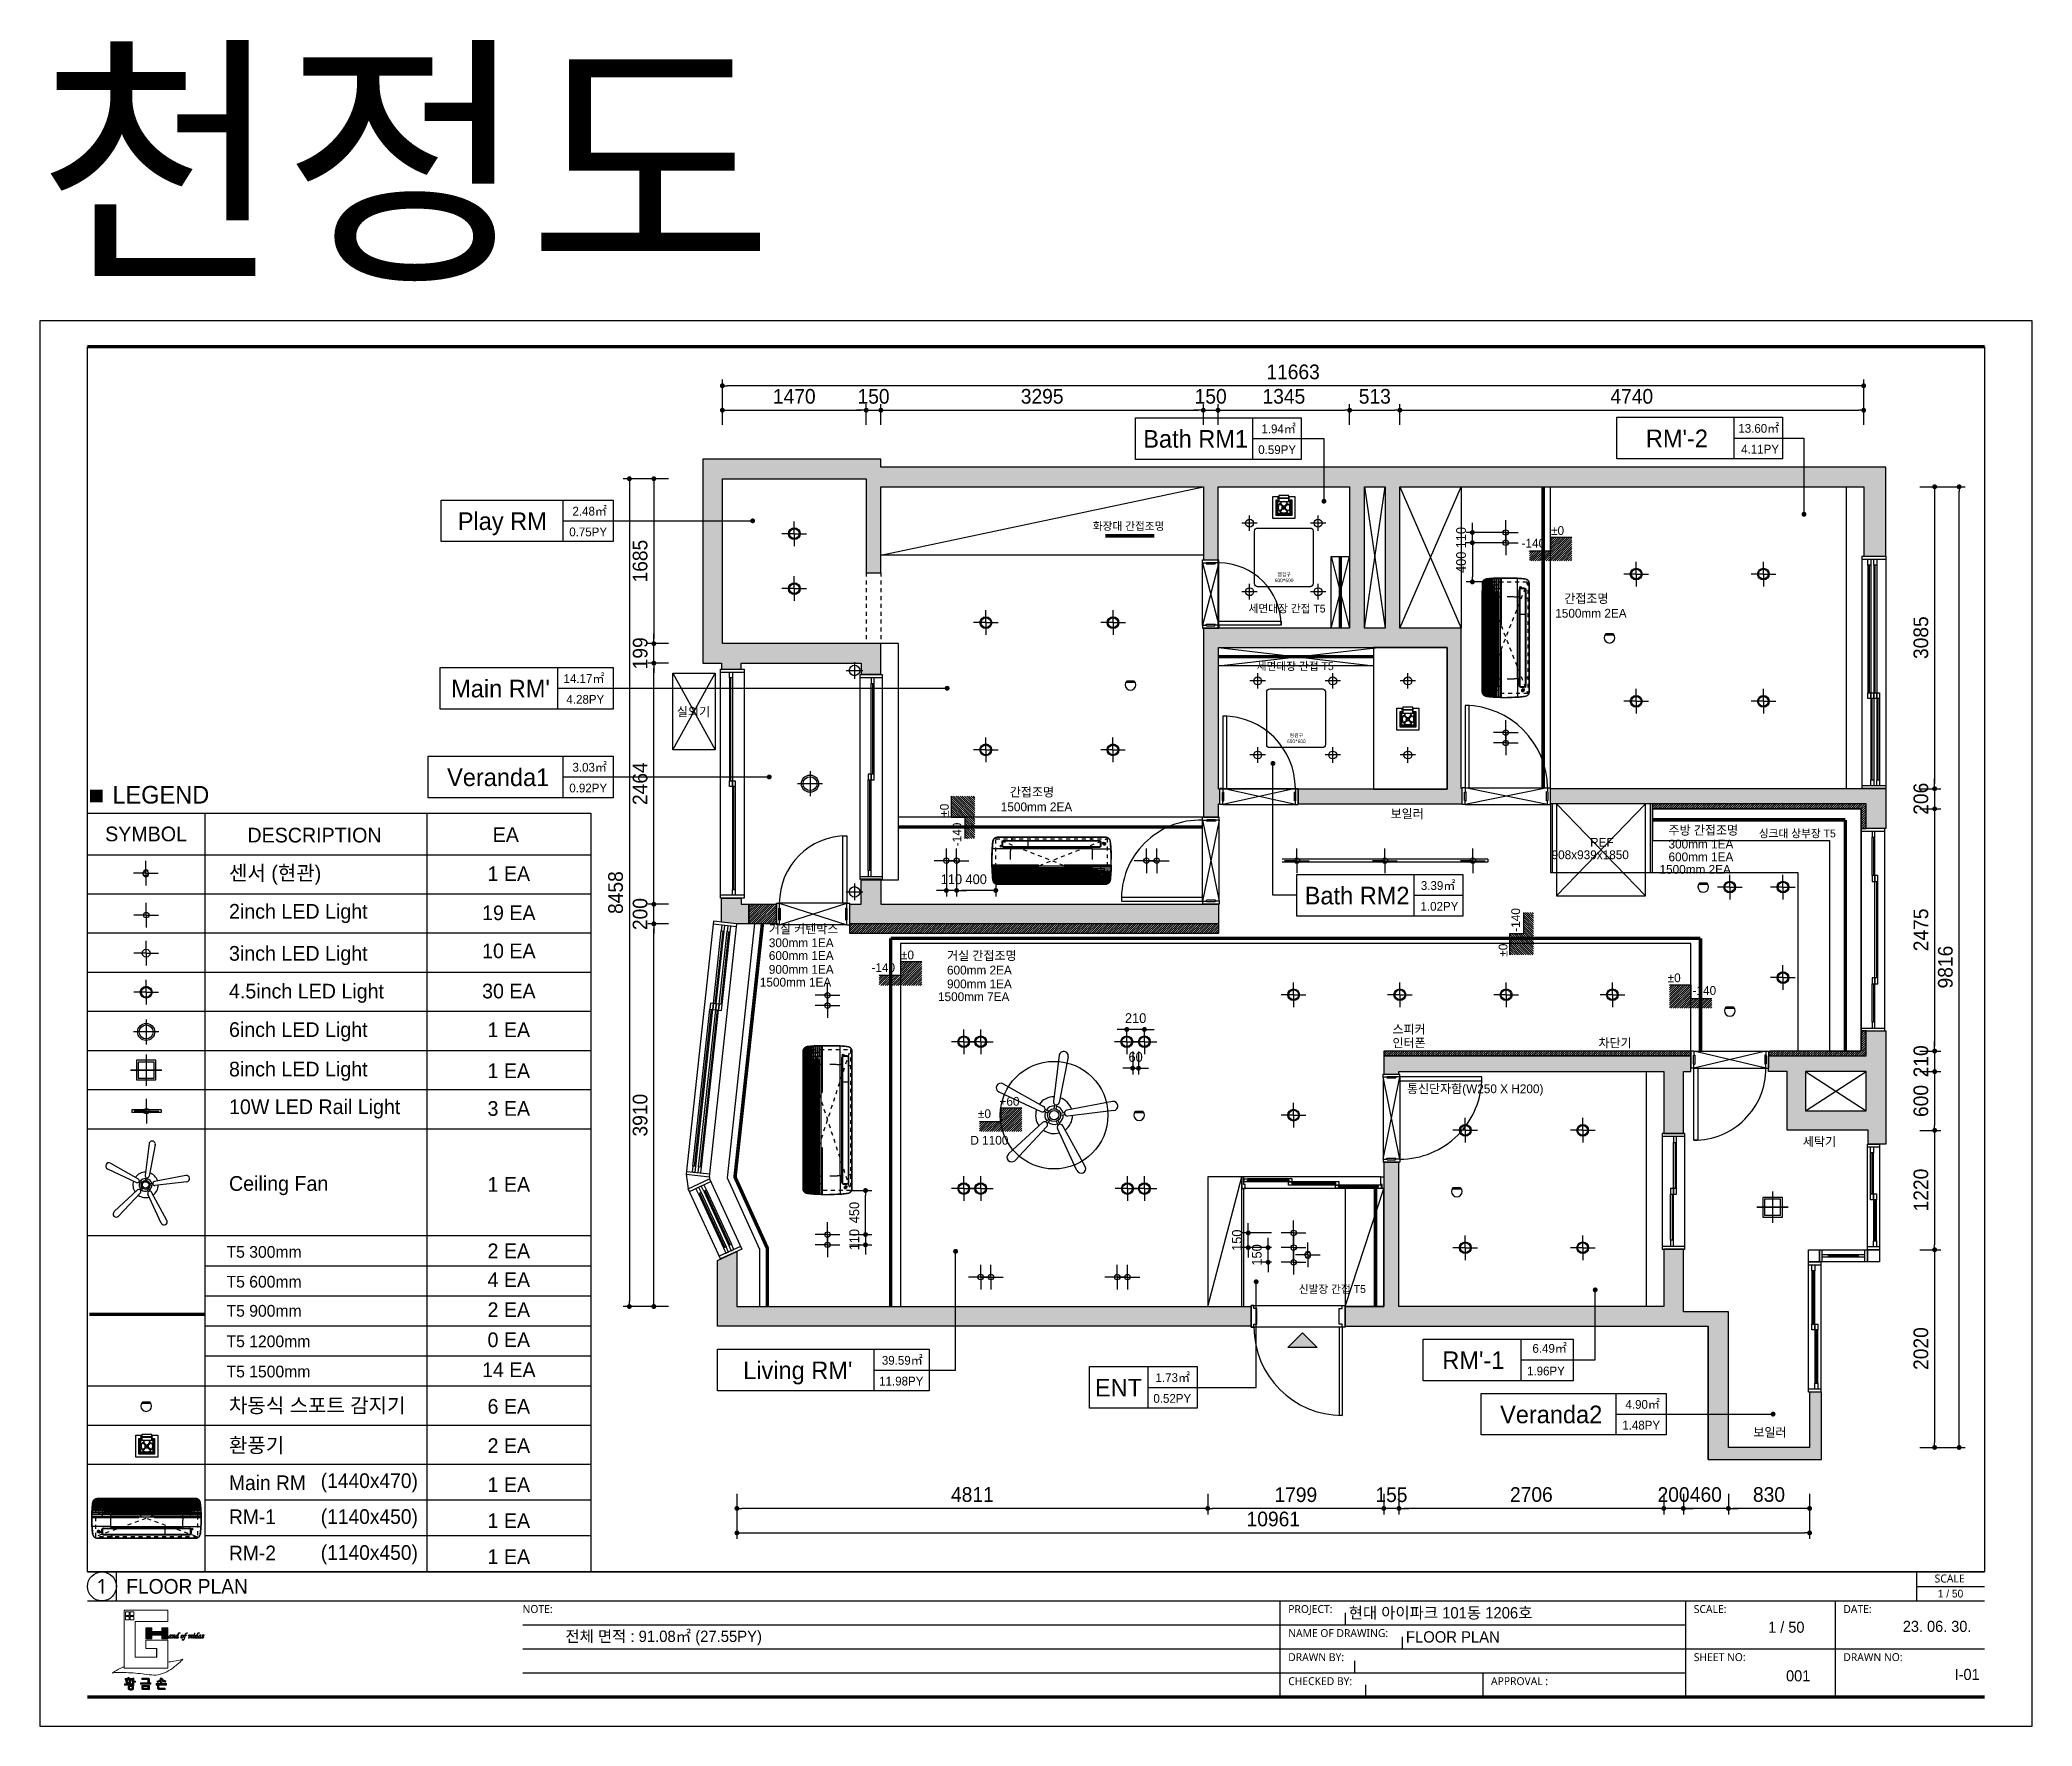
# Model space of a CAD drawing. Header units: millimetres. Extents: x 0 to 400063, y 963 to 238763.
# Drawn here: x 86730 to 107088, y 110534 to 127764 of the extents above; entities that cross this region are included whole.
import ezdxf
from ezdxf.enums import TextEntityAlignment as Align

# ---------------------------------------------------------------- set-up
doc = ezdxf.new("R2010")
doc.units = ezdxf.units.MM
doc.header["$LTSCALE"] = 40
doc.header["$PDMODE"] = 34
doc.linetypes.add('HID', pattern=[2.3, 1.5, -0.8])
doc.linetypes.add('HIDDEN', pattern=[2, 1, -1])
doc.layers.get('Defpoints').update_dxf_attribs({"color": 249})
doc.layers.add('.', color=7, linetype='Continuous', lineweight=13)
for name, color, linetype in [('01-FUR', 6, 'Continuous'), ('2sec', 2, 'Continuous'), ('3TI-CE-LIGHT', 6, 'Continuous'), ('3TI-CE-LTEXT', 7, 'Continuous'), ('3TXT', 3, 'Continuous'), ('4LEA', 4, 'Continuous'), ('6fur', 6, 'Continuous'), ('DIM', 8, 'Continuous'), ('DOOR', 4, 'Continuous'), ('DOOR-FRAME', 4, 'Continuous'), ('DWG', 7, 'Continuous'), ('FORTXT', 6, 'Continuous'), ('GPG-TEXT', 3, 'Continuous'), ('HAT', 8, 'Continuous'), ('LIGHT', 6, 'Continuous'), ('RC-LIGHT', 7, 'Continuous'), ('sheet', 7, 'Continuous'), ('SOL253', 253, 'Continuous'), ('도면층4', 4, 'Continuous'), ('도면층5', 5, 'Continuous'), ('도면층8', 253, 'Continuous'), ('로고', 7, 'Continuous'), ('전기', 7, 'Continuous')]:
    doc.layers.add(name, color=color, linetype=linetype)
doc.styles.add('GHS', font='stylu.ttf')
doc.styles.add('HANA-TEXT', font='stylu.ttf')
doc.styles.add('HY울릉도L', font='HYWULM.TTF')
doc.styles.add('SEED', font='malgun.ttf')
doc.styles.add('마감재', font='stylu.ttf')
doc.styles.add('맑은고딕', font='malgun.ttf')
doc.styles.add('울릉도 L', font='HYWULM.TTF')
doc.styles.add('울릉도L', font='HYWULM.TTF')
doc.styles.add('휴먼엑스포', font='stylu.ttf')
doc.dimstyles.new('황금손50', dxfattribs={"dimscale": 50, "dimtxt": 3, "dimasz": 1, "dimexe": 1.25, "dimexo": 2, "dimgap": 1.25, "dimtad": 1, "dimdec": 0, "dimzin": 9, "dimtxsty": '울릉도 L', "dimblk": 'DOT', "dimcen": 2.5, "dimclrd": 1, "dimclre": 1, "dimadec": 0, "dimazin": 0, "dimtfac": 1, "dimtdec": 0, "dimtix": 1, "dimtmove": 0, "dimatfit": 2, "dimldrblk": 'DOT', "dimfxl": 0, "dimarcsym": 0})
pattern_1 = [(45, (-58243.64, -39174.001), (-11.2253202, 11.2253202), [])]

msp = doc.modelspace()

# ---------------------------------------------------------------- texts
at = {"layer": '3TI-CE-LTEXT', "color": 3, "style": 'HANA-TEXT'}
msp.add_text('LEGEND', height=180, rotation=360, dxfattribs=at).set_placement((87471.3, 119961.2))
at = {"layer": '3TI-CE-LTEXT', "color": 3, "ltscale": 0.5, "style": 'HANA-TEXT'}
for s, p in [('SYMBOL', (87815.4, 119650.5)), ('EA', (91491.4, 119642.1))]:
    msp.add_text(s, height=150, rotation=360, dxfattribs=at).set_placement(p, align=Align.MIDDLE)
msp.add_text('DESCRIPTION', height=150, rotation=360, dxfattribs=at).set_placement((89536.5, 119563.5), align=Align.CENTER)
at = {"layer": '3TI-CE-LTEXT', "color": 0, "ltscale": 0.5, "style": 'HANA-TEXT'}
for s, p in [('1 EA', (91522.1, 119169)), ('19 EA', (91522.1, 118769.6)), ('10 EA', (91522.1, 118380.9)), ('30 EA', (91522.1, 117970.4)), ('1 EA', (91522.1, 117574.4)), ('1 EA', (91522.1, 117155.4)), ('3 EA', (91522.1, 116770.3)), ('1 EA', (91522.1, 115993.8)), ('2 EA', (91522.1, 115315.9)), ('4 EA', (91522.1, 115021.1)), ('2 EA', (91522.1, 114714.2)), ('0 EA', (91522.1, 114407.2)), ('14 EA', (91522.1, 114100.3)), ('6 EA', (91522.1, 113726.7)), ('2 EA', (91522.1, 113325.8)), ('1 EA', (91522.1, 112925.8)), ('1 EA', (91522.1, 112558.9)), ('1 EA', (91522.1, 112192))]:
    msp.add_text(s, height=150, rotation=360, dxfattribs=at).set_placement(p, align=Align.CENTER)
at = {"layer": '3TI-CE-LTEXT', "color": 0, "ltscale": 0.5, "attachment_point": 4, "rotation": 360, "style": 'HANA-TEXT'}
for s, insert, char_height, width in [('센서 (현관)', (88662.9, 119229.5), 150, 7369.825), ('2inch LED Light', (88662.9, 118837.2), 150, 7369.825), ('3inch LED Light', (88662.9, 118407.7), 150, 7369.825), ('4.5inch LED Light', (88662.9, 118021.7), 150, 7369.825), ('6inch LED Light', (88662.9, 117628.9), 150, 7369.825), ('8inch LED Light', (88662.9, 117225.3), 150, 7369.825), ('10W LED Rail Light', (88662.9, 116840.2), 150, 7369.825), ('Ceiling Fan', (88662.9, 116056.4), 150, 7369.825), ('T5 300mm', (88637.8, 115379.1), 120, 5895.86), ('T5 600mm', (88637.8, 115074.3), 120, 5895.86), ('T5 900mm', (88637.8, 114777), 120, 5895.86), ('T5 1200mm', (88637.8, 114465.2), 120, 5895.86), ('T5 1500mm', (88637.8, 114156.9), 120, 5895.86), ('{\\fGulim|b0|i0|c129|p50;차동식 스포트 감지기}', (88662.9, 113803.3), 150, 7369.825), ('환풍기', (88662.9, 113395.8), 150, 7369.825), ('{\\fGulim|b0|i0|c129|p50;Main RM}', (88662.9, 113019.8), 150, 7369.825), ('{\\fGulim|b0|i0|c129|p50;(1440x470)}', (89600.3, 113019.8), 150, 7369.825), ('{\\fGulim|b0|i0|c129|p50;RM-1}', (88662.9, 112673.6), 150, 7369.825), ('{\\fGulim|b0|i0|c129|p50;(1140x450)}', (89600.3, 112652.8), 150, 7369.825), ('{\\fGulim|b0|i0|c129|p50;RM-2}', (88662.9, 112303.6), 150, 7369.825), ('{\\fGulim|b0|i0|c129|p50;(1140x450)}', (89600.3, 112285.9), 150, 7369.825)]:
    msp.add_mtext(s, dxfattribs=dict(at, insert=insert, char_height=char_height, width=width))
at = {"layer": '3TXT', "linetype": 'Continuous', "style": '마감재'}
msp.add_text('천정도', height=2000, dxfattribs=at).set_placement((86697.5, 125508.4))
at = {"layer": 'GPG-TEXT'}
for s, height, style, p in [('Bath RM1', 180, 'GHS', (98540.2, 123597.1)), ('1.94㎡', 90, 'HY울릉도L', (99388.4, 123744.6)), ("RM'-2", 180, 'GHS', (103458.5, 123602.4)), ('13.60㎡', 90, 'HY울릉도L', (104294.6, 123749.8)), ('0.59PY', 90, 'HY울릉도L', (99373.4, 123532.3)), ('4.11PY', 90, 'HY울릉도L', (104308.3, 123537.5)), ('2.48㎡', 90, 'HY울릉도L', (92348.6, 122903.9)), ('Play RM', 180, 'GHS', (91455.4, 122756.5)), ('0.75PY', 90, 'HY울릉도L', (92333.2, 122691.7)), ("Main RM'", 180, 'GHS', (91437.6, 121045.8)), ('14.17㎡', 90, 'HY울릉도L', (92290.2, 121193.2)), ('4.28PY', 90, 'HY울릉도L', (92303.9, 120980.9)), ('Veranda1', 180, 'GHS', (91413.6, 120139.5)), ('3.03㎡', 90, 'HY울릉도L', (92348.6, 120286.9)), ('0.92PY', 90, 'HY울릉도L', (92333.2, 120074.7)), ('Bath RM2', 180, 'GHS', (100190.2, 118930.7)), ('3.39㎡', 90, 'HY울릉도L', (101017.9, 119078.1)), ('1.02PY', 90, 'HY울릉도L', (101031.7, 118865.8)), ('6.49㎡', 90, 'HY울릉도L', (102157.8, 114349.1)), ("Living RM'", 180, 'GHS', (94475.1, 114079.6)), ('39.59㎡', 90, 'HY울릉도L', (95542.8, 114227)), ("RM'-1", 180, 'GHS', (101378.2, 114182.9)), ('11.98PY', 90, 'HY울릉도L', (95532.6, 114014.8)), ('ENT', 180, 'GHS', (97751.9, 113902.7)), ('1.73㎡', 90, 'HY울릉도L', (98306.7, 114050.1)), ('1.96PY', 90, 'HY울릉도L', (102119.9, 114118.1)), ('0.52PY', 90, 'HY울릉도L', (98301.7, 113837.9)), ('Veranda2', 180, 'GHS', (102173.6, 113629.2)), ('4.90㎡', 90, 'HY울릉도L', (103108.6, 113776.6)), ('1.48PY', 90, 'HY울릉도L', (103093.2, 113564.3))]:
    msp.add_text(s, height=height, dxfattribs=dict(at, style=style)).set_placement(p, align=Align.CENTER)
at = {"layer": 'GPG-TEXT', "color": 7, "linetype": 'HIDDEN', "style": '맑은고딕'}
msp.add_text('1', height=150, dxfattribs=at).set_placement((87364.6, 111962.5), align=Align.MIDDLE_CENTER)
at = {"layer": 'sheet', "color": 7, "style": '울릉도L'}
msp.add_text('FLOOR PLAN', height=150, dxfattribs=at).set_placement((87612.6, 111962.5), align=Align.MIDDLE_LEFT)
at = {"layer": 'sheet', "color": 7}
for s, height, style, p in [('SCALE', 81.46, '맑은고딕', (106245.1, 112042.7)), ('1 / 50', 79.53, '울릉도L', (106254, 111888.5))]:
    msp.add_text(s, height=height, dxfattribs=dict(at, style=style)).set_placement(p, align=Align.MIDDLE_CENTER)
at = {"layer": 'sheet', "color": 6}
for s, height, style, p in [('NOTE:', 80.82, '맑은고딕', (91662.3, 111690.2)), ('PROJECT:', 80.82, '맑은고딕', (99486.4, 111690.2)), ('SCALE:', 80.82, '맑은고딕', (103630.9, 111690.2)), ('DATE:', 80.82, '맑은고딕', (105158.8, 111690.2)), ('1 / 50', 113.33, '울릉도L', (104390.5, 111488.7)), ('23. 06. 30.', 113.333, '울릉도L', (105766.9, 111497.1)), ('NAME OF DRAWING:', 80.816, '맑은고딕', (99486.4, 111444.6)), ('DRAWN BY:', 80.82, '맑은고딕', (99486.4, 111199)), ('SHEET NO:', 80.82, '맑은고딕', (103630.9, 111199)), ('DRAWN NO:', 80.82, '맑은고딕', (105158.8, 111199)), ('CHECKED BY:', 80.816, '맑은고딕', (99486.4, 110953.4)), ('APPROVAL :', 80.82, '맑은고딕', (101558.7, 110953.4)), ('001', 113.33, '울릉도L', (104573.6, 110991.8))]:
    msp.add_text(s, height=height, dxfattribs=dict(at, style=style)).set_placement(p)
at = {"layer": 'sheet', "color": 6, "style": '울릉도L'}
for s, height, p in [('현대 아이파크 101동 1206호', 115.667, (100104.6, 111692.6)), ('전체 면적 : 91.08㎡ (27.55PY)', 115.667, (92099.9, 111452.3)), ('FLOOR PLAN', 115.67, (100689.4, 111446.1))]:
    msp.add_text(s, height=height, dxfattribs=at).set_placement(p, align=Align.MIDDLE_LEFT)
msp.add_text('I-01', height=113.33, dxfattribs=at).set_placement((106551.6, 111005.9), align=Align.RIGHT)
at = {"layer": '도면층4', "style": '휴먼엑스포'}
for s, p in [('%%P0', (102172.4, 122705.4)), ('-140', (101870.9, 122576.7)), ('1500mm 2EA', (102215.1, 121860.4)), ('간접조명', (102307.1, 122010.5)), ('실외기', (93239.6, 120853.4)), ('간접조명', (96641.5, 120032.2)), ('1500mm 2EA', (96549.5, 119882.1)), ('보일러', (100532.4, 119811.3)), ('주방 간접조명', (103372.4, 119643)), ('300mm 1EA', (103372.4, 119501.9)), ('1500mm 2EA', (103280.4, 119243.4)), ('600mm 1EA', (103372.4, 119371.1)), ('거실 커텐박스', (94179.2, 118634.9)), ('300mm 1EA', (94179.2, 118493.7)), ('900mm 1EA', (94179.2, 118221.6)), ('600mm 1EA', (94179.2, 118363)), ('-140', (95227.9, 118240.1)), ('%%P0', (95529.4, 118368.9)), ('거실 간접조명', (95999.7, 118362)), ('600mm 2EA', (95999.7, 118214.5)), ('1500mm 1EA', (94087.2, 118090.8)), ('900mm 1EA', (95999.7, 118073.2)), ('%%P0', (103363.6, 118135.2)), ('-140', (103618.5, 118006.5)), ('1500mm 7EA', (95907.7, 117942.4)), ('스피커', (100552.1, 117608.7)), ('인터폰', (100552.1, 117469.5)), ('차단기', (102656.9, 117469.5)), ('통신단자함(W250 X H200)', (100699.8, 117001.7)), ('+60', (96536.1, 116873.3)), ('%%P0', (96316.3, 116746.8)), ('D 1100', (96238.5, 116475.4)), ('세탁기', (104746.1, 116461.6)), ('보일러', (104239.3, 113491.5))]:
    msp.add_text(s, height=90, dxfattribs=at).set_placement(p)
for s, p in [('%%P0', (96017.6, 119826.4)), ('-140', (96146.3, 119524.9)), ('-140', (101855.5, 118651.5)), ('%%P0', (101726.8, 118396.6))]:
    msp.add_text(s, height=90, rotation=90, dxfattribs=at).set_placement(p)
at = {"layer": '도면층8', "style": 'SEED'}
for s, p in [('600*600', (99444.6, 122242)), ('점검구', (99444.6, 122303.1)), ('600*600', (99569.6, 120598.5)), ('점검구', (99569.6, 120659.6))]:
    msp.add_text(s, height=36, dxfattribs=at).set_placement(p, align=Align.MIDDLE)
at = {"layer": '도면층8', "style": '휴먼엑스포'}
for s, p in [('REF', (102571.5, 119520.3)), ('908x939x1850', (102177.5, 119392.7))]:
    msp.add_text(s, height=90, dxfattribs=at).set_placement(p)
at = {"layer": '전기', "style": '휴먼엑스포'}
for s, p in [('화장대 간접조명', (97489.5, 122756.1)), ('세면대장 간접 T5', (99081.4, 121913.2)), ('세면대장 간접 T5', (99164.7, 121324.7)), ('싱크대 상부장 T5', (104295, 119615.5)), ('S', (87778.2, 119208.2)), ('S', (99651.6, 115310.4)), ('신발장 간접 T5', (99594, 114960.2))]:
    msp.add_text(s, height=80, dxfattribs=at).set_placement(p)

# ---------------------------------------------------------------- blocks, each defined once
blk = doc.blocks.new('block 7')
at = {"layer": '로고'}
h = blk.add_hatch(color=40, dxfattribs=at)
h.dxf.hatch_style = 2
edge = h.paths.add_edge_path()
edge.add_spline(control_points=[(40, -169.8), (40, -169.8), (40, -169.8), (40, -169.8), (39.1, -169.8), (39.1, -169.8), (39.2, -169.9), (39.3, -170), (39.4, -170.2), (39.5, -170.4), (39.5, -170.6), (39.5, -170.8), (39.5, -171.2), (39.4, -171.5), (39.1, -171.8), (38.9, -172), (38.6, -172.2), (38.2, -172.3), (38.2, -172.3), (38.2, -172.7), (38.2, -172.7), (38.2, -172.7), (39, -172.7), (39, -172.7), (39.3, -172.7), (39.6, -172.6), (39.9, -172.6), (40.1, -172.5), (40.3, -172.5), (40.5, -172.4), (40.5, -172.4), (40.5, -168.5), (40.5, -168.5), (40.5, -168.5), (41.5, -168.5), (41.5, -168.5), (41.5, -168.5), (41.5, -170.6), (41.5, -170.6), (41.5, -170.6), (42.6, -170.6), (42.6, -170.6), (42.6, -170.6), (42.6, -171.5), (42.6, -171.5), (42.6, -171.5), (41.5, -171.5), (41.5, -171.5), (41.5, -171.5), (41.5, -173.8), (41.5, -173.8), (41.5, -173.8), (40.5, -173.8), (40.5, -173.8), (40.5, -173.8), (40.5, -173.3), (40.5, -173.3), (40.3, -173.4), (40.1, -173.5), (39.8, -173.5), (39.6, -173.5), (39.3, -173.5), (39, -173.5), (39, -173.5), (34.9, -173.5), (34.9, -173.5), (34.9, -173.5), (34.9, -172.7), (34.9, -172.7), (34.9, -172.7), (37.1, -172.7), (37.1, -172.7), (37.1, -172.7), (37.1, -172.3), (37.1, -172.3), (36.9, -172.3), (36.7, -172.2), (36.6, -172.1), (36.4, -172), (36.3, -171.9), (36.2, -171.8), (36, -171.6), (35.9, -171.5), (35.9, -171.3), (35.8, -171.1), (35.8, -170.9), (35.8, -170.8), (35.8, -170.6), (35.8, -170.4), (35.9, -170.2), (36, -170), (36.1, -169.9), (36.2, -169.8), (36.2, -169.8), (35.3, -169.8), (35.3, -169.8), (35.3, -169.8), (35.3, -168.9), (35.3, -168.9), (35.3, -168.9), (37.1, -168.9), (37.1, -168.9), (37.1, -168.9), (37.1, -168.1), (37.1, -168.1), (37.1, -168.1), (38.2, -168.1), (38.2, -168.1), (38.2, -168.1), (38.2, -168.9), (38.2, -168.9), (38.2, -168.9), (40, -168.9), (40, -168.9), (40, -168.9), (40, -169.8), (40, -169.8)], knot_values=[0, 0, 0, 0, 0.0001, 0.0002, 1, 1, 1, 2, 2, 2, 3, 3, 3, 4, 4, 4, 5, 5, 5, 6, 6, 6, 7, 7, 7, 8, 8, 8, 9, 9, 9, 10, 10, 10, 11, 11, 11, 12, 12, 12, 13, 13, 13, 14, 14, 14, 15, 15, 15, 16, 16, 16, 17, 17, 17, 18, 18, 18, 19, 19, 19, 20, 20, 20, 21, 21, 21, 22, 22, 22, 23, 23, 23, 24, 24, 24, 25, 25, 25, 26, 26, 26, 27, 27, 27, 28, 28, 28, 29, 29, 29, 30, 30, 30, 31, 31, 31, 32, 32, 32, 33, 33, 33, 34, 34, 34, 35, 35, 35, 36, 36, 36, 37, 37, 37, 38, 38, 38, 38], degree=3, periodic=0)
edge = h.paths.add_edge_path()
edge.add_spline(control_points=[(37.6, -169.9), (37.6, -169.9), (37.6, -169.9), (37.4, -169.9), (37.1, -170), (37, -170.2), (36.8, -170.3), (36.8, -170.5), (36.8, -170.7), (36.8, -171), (36.8, -171.2), (37, -171.3), (37.1, -171.5), (37.4, -171.6), (37.6, -171.6), (37.9, -171.6), (38.1, -171.5), (38.3, -171.3), (38.4, -171.2), (38.5, -171), (38.5, -170.7), (38.5, -170.5), (38.4, -170.3), (38.3, -170.2), (38.1, -170), (37.9, -169.9), (37.6, -169.9)], knot_values=[0, 0, 0, 0, 0.0001, 0.0002, 1, 1, 1, 2, 2, 2, 3, 3, 3, 4, 4, 4, 5, 5, 5, 6, 6, 6, 7, 7, 7, 8, 8, 8, 8], degree=3, periodic=0)
edge = h.paths.add_edge_path()
edge.add_spline(control_points=[(37.9, -176.6), (37.9, -176.6), (37.9, -176.6), (37.8, -176.5), (37.6, -176.3), (37.5, -176.1), (37.4, -175.9), (37.4, -175.6), (37.4, -175.4), (37.4, -175.1), (37.4, -174.9), (37.5, -174.7), (37.6, -174.5), (37.8, -174.3), (37.9, -174.2), (38.1, -174), (38.3, -173.9), (38.5, -173.8), (38.8, -173.7), (39.1, -173.6), (39.3, -173.6), (39.6, -173.6), (39.9, -173.7), (40.2, -173.8), (40.4, -173.9), (40.6, -174), (40.8, -174.2), (40.9, -174.3), (41.1, -174.5), (41.2, -174.7), (41.2, -174.9), (41.3, -175.1), (41.3, -175.4), (41.3, -175.6), (41.2, -175.9), (41.2, -176.1), (41.1, -176.3), (40.9, -176.5), (40.8, -176.6), (40.6, -176.8), (40.4, -176.9), (40.1, -177), (39.9, -177.1), (39.6, -177.1), (39.3, -177.1), (39.1, -177.1), (38.8, -177.1), (38.5, -177), (38.3, -176.9), (38.1, -176.8), (37.9, -176.6)], knot_values=[0, 0, 0, 0, 0.0001, 0.0002, 1, 1, 1, 2, 2, 2, 3, 3, 3, 4, 4, 4, 5, 5, 5, 6, 6, 6, 7, 7, 7, 8, 8, 8, 9, 9, 9, 10, 10, 10, 11, 11, 11, 12, 12, 12, 13, 13, 13, 14, 14, 14, 15, 15, 15, 16, 16, 16, 16], degree=3, periodic=0)
edge = h.paths.add_edge_path()
edge.add_spline(control_points=[(39.3, -174.5), (39.3, -174.5), (39.3, -174.5), (39.1, -174.5), (38.8, -174.6), (38.6, -174.7), (38.4, -174.9), (38.3, -175.1), (38.3, -175.4), (38.3, -175.7), (38.4, -175.9), (38.6, -176), (38.8, -176.2), (39.1, -176.3), (39.3, -176.3), (39.6, -176.3), (39.9, -176.2), (40.1, -176), (40.2, -175.9), (40.3, -175.7), (40.3, -175.4), (40.3, -175.1), (40.2, -174.9), (40.1, -174.7), (39.9, -174.6), (39.6, -174.5), (39.3, -174.5)], knot_values=[0, 0, 0, 0, 0.0001, 0.0002, 1, 1, 1, 2, 2, 2, 3, 3, 3, 4, 4, 4, 5, 5, 5, 6, 6, 6, 7, 7, 7, 8, 8, 8, 8], degree=3, periodic=0)
h = blk.add_hatch(color=40, dxfattribs=at)
h.dxf.hatch_style = 2
edge = h.paths.add_edge_path()
edge.add_spline(control_points=[(46.3, -171.9), (46.3, -171.9), (46.3, -171.9), (46.3, -171.9), (51.6, -171.9), (51.6, -171.9), (51.6, -171.9), (51.6, -169.9), (51.6, -169.9), (51.6, -169.7), (51.6, -169.6), (51.5, -169.5), (51.5, -169.4), (51.3, -169.4), (51.1, -169.4), (51.1, -169.4), (47.2, -169.4), (47.2, -169.4), (47.2, -169.4), (47.2, -168.5), (47.2, -168.5), (47.2, -168.5), (51.1, -168.5), (51.1, -168.5), (51.4, -168.5), (51.7, -168.5), (51.9, -168.6), (52.1, -168.6), (52.2, -168.6), (52.4, -168.7), (52.5, -168.8), (52.6, -169), (52.6, -169.2), (52.6, -169.3), (52.7, -169.6), (52.7, -169.8), (52.7, -169.8), (52.7, -171.9), (52.7, -171.9), (52.7, -171.9), (53.7, -171.9), (53.7, -171.9), (53.7, -171.9), (53.7, -172.8), (53.7, -172.8), (53.7, -172.8), (46.3, -172.8), (46.3, -172.8), (46.3, -172.8), (46.3, -171.9), (46.3, -171.9)], knot_values=[0, 0, 0, 0, 0.0001, 0.0002, 1, 1, 1, 2, 2, 2, 3, 3, 3, 4, 4, 4, 5, 5, 5, 6, 6, 6, 7, 7, 7, 8, 8, 8, 9, 9, 9, 10, 10, 10, 11, 11, 11, 12, 12, 12, 13, 13, 13, 14, 14, 14, 15, 15, 15, 16, 16, 16, 16], degree=3, periodic=0)
edge = h.paths.add_edge_path()
edge.add_spline(control_points=[(47.3, -175.6), (47.3, -175.6), (47.3, -175.6), (47.3, -175.6), (47.3, -173.7), (47.3, -173.7), (47.3, -173.7), (52.7, -173.7), (52.7, -173.7), (52.7, -173.7), (52.7, -176.7), (52.7, -176.7), (52.7, -176.7), (48.5, -176.7), (48.5, -176.7), (48.2, -176.7), (48, -176.7), (47.9, -176.7), (47.7, -176.6), (47.6, -176.6), (47.5, -176.5), (47.4, -176.4), (47.4, -176.3), (47.3, -176.1), (47.3, -176), (47.3, -175.8), (47.3, -175.6)], knot_values=[0, 0, 0, 0, 0.0001, 0.0002, 1, 1, 1, 2, 2, 2, 3, 3, 3, 4, 4, 4, 5, 5, 5, 6, 6, 6, 7, 7, 7, 8, 8, 8, 8], degree=3, periodic=0)
edge = h.paths.add_edge_path()
edge.add_spline(control_points=[(48.3, -174.6), (48.3, -174.6), (48.3, -174.6), (48.3, -174.6), (48.3, -175.5), (48.3, -175.5), (48.3, -175.6), (48.4, -175.7), (48.4, -175.8), (48.4, -175.8), (48.5, -175.8), (48.6, -175.8), (48.6, -175.8), (51.6, -175.8), (51.6, -175.8), (51.6, -175.8), (51.6, -174.6), (51.6, -174.6), (51.6, -174.6), (48.3, -174.6), (48.3, -174.6)], knot_values=[0, 0, 0, 0, 0.0001, 0.0002, 1, 1, 1, 2, 2, 2, 3, 3, 3, 4, 4, 4, 5, 5, 5, 6, 6, 6, 6], degree=3, periodic=0)
h = blk.add_hatch(color=40, dxfattribs=at)
h.dxf.hatch_style = 2
h.paths.add_polyline_path([(60.7, -172.5), (60.7, -171.3), (61.7, -171.3), (61.7, -172.5), (64.9, -172.5), (64.9, -173.5), (57.5, -173.5), (57.5, -172.5)])
edge = h.paths.add_edge_path()
edge.add_spline(control_points=[(61.8, -168.7), (61.8, -168.7), (61.8, -168.7), (61.8, -168.8), (61.8, -168.9), (61.7, -169), (61.9, -169.2), (62.1, -169.4), (62.3, -169.5), (62.5, -169.7), (62.7, -169.9), (63, -170), (63.2, -170.2), (63.5, -170.3), (63.7, -170.4), (64, -170.5), (64.2, -170.6), (64.5, -170.7), (64.5, -170.7), (64.1, -171.5), (64.1, -171.5), (63.8, -171.5), (63.6, -171.4), (63.3, -171.3), (63, -171.2), (62.8, -171.1), (62.5, -170.9), (62.3, -170.7), (62, -170.6), (61.8, -170.4), (61.6, -170.2), (61.4, -170), (61.2, -169.8), (60.9, -170.2), (60.6, -170.6), (60.1, -170.9), (59.6, -171.2), (59.1, -171.5), (58.5, -171.6), (58.5, -171.6), (58.1, -170.8), (58.1, -170.8), (58.4, -170.7), (58.7, -170.6), (59, -170.4), (59.3, -170.3), (59.6, -170.1), (59.8, -169.9), (60.1, -169.6), (60.3, -169.4), (60.5, -169.1), (60.7, -168.9), (60.8, -168.6), (60.8, -168.3), (60.8, -168.3), (61.9, -168.5), (61.9, -168.5), (61.9, -168.6), (61.8, -168.7), (61.8, -168.7)], knot_values=[0, 0, 0, 0, 0.0001, 0.0002, 1, 1, 1, 2, 2, 2, 3, 3, 3, 4, 4, 4, 5, 5, 5, 6, 6, 6, 7, 7, 7, 8, 8, 8, 9, 9, 9, 10, 10, 10, 11, 11, 11, 12, 12, 12, 13, 13, 13, 14, 14, 14, 15, 15, 15, 16, 16, 16, 17, 17, 17, 18, 18, 18, 19, 19, 19, 19], degree=3, periodic=0)
edge = h.paths.add_edge_path()
edge.add_spline(control_points=[(59.4, -176.6), (59.4, -176.6), (59.4, -176.6), (59.2, -176.5), (59, -176.4), (58.9, -176.3), (58.7, -176.2), (58.7, -176.1), (58.6, -175.9), (58.5, -175.7), (58.5, -175.4), (58.5, -175.1), (58.5, -175.1), (58.5, -173.9), (58.5, -173.9), (58.5, -173.9), (59.5, -173.9), (59.5, -173.9), (59.5, -173.9), (59.5, -175.1), (59.5, -175.1), (59.5, -175.3), (59.6, -175.5), (59.7, -175.6), (59.8, -175.7), (59.9, -175.7), (60.1, -175.7), (60.1, -175.7), (64, -175.7), (64, -175.7), (64, -175.7), (64, -176.7), (64, -176.7), (64, -176.7), (60.1, -176.7), (60.1, -176.7), (59.8, -176.7), (59.6, -176.6), (59.4, -176.6)], knot_values=[0, 0, 0, 0, 0.0001, 0.0002, 1, 1, 1, 2, 2, 2, 3, 3, 3, 4, 4, 4, 5, 5, 5, 6, 6, 6, 7, 7, 7, 8, 8, 8, 9, 9, 9, 10, 10, 10, 11, 11, 11, 12, 12, 12, 12], degree=3, periodic=0)
at = {"layer": '로고', "lineweight": 0}
blk.add_lwpolyline([(60.7, -172.5), (60.7, -171.3), (61.7, -171.3), (61.7, -172.5), (64.9, -172.5), (64.9, -173.5), (57.5, -173.5), (57.5, -172.5), (60.7, -172.5)], dxfattribs=at)
for points, knots in [([(40.5, -173.3), (40.3, -173.4), (40.1, -173.5), (39.8, -173.5), (39.6, -173.5), (39.3, -173.5), (39, -173.5), (39, -173.5), (34.9, -173.5), (34.9, -173.5), (34.9, -173.5), (34.9, -172.7), (34.9, -172.7), (34.9, -172.7), (37.1, -172.7), (37.1, -172.7), (37.1, -172.7), (37.1, -172.3), (37.1, -172.3), (36.9, -172.3), (36.7, -172.2), (36.6, -172.1), (36.4, -172), (36.3, -171.9), (36.2, -171.8), (36, -171.6), (35.9, -171.5), (35.9, -171.3), (35.8, -171.1), (35.8, -170.9), (35.8, -170.8), (35.8, -170.6), (35.8, -170.4), (35.9, -170.2), (36, -170), (36.1, -169.9), (36.2, -169.8), (36.2, -169.8), (35.3, -169.8), (35.3, -169.8), (35.3, -169.8), (35.3, -168.9), (35.3, -168.9), (35.3, -168.9), (37.1, -168.9), (37.1, -168.9), (37.1, -168.9), (37.1, -168.1), (37.1, -168.1), (37.1, -168.1), (38.2, -168.1), (38.2, -168.1), (38.2, -168.1), (38.2, -168.9), (38.2, -168.9), (38.2, -168.9), (40, -168.9), (40, -168.9), (40, -168.9), (40, -169.8), (40, -169.8), (40, -169.8), (39.1, -169.8), (39.1, -169.8), (39.2, -169.9), (39.3, -170), (39.4, -170.2), (39.5, -170.4), (39.5, -170.6), (39.5, -170.8), (39.5, -171.2), (39.4, -171.5), (39.1, -171.8), (38.9, -172), (38.6, -172.2), (38.2, -172.3), (38.2, -172.3), (38.2, -172.7), (38.2, -172.7), (38.2, -172.7), (39, -172.7), (39, -172.7), (39.3, -172.7), (39.6, -172.6), (39.9, -172.6), (40.1, -172.5), (40.3, -172.5), (40.5, -172.4), (40.5, -172.4), (40.5, -168.5), (40.5, -168.5), (40.5, -168.5), (41.5, -168.5), (41.5, -168.5), (41.5, -168.5), (41.5, -170.6), (41.5, -170.6), (41.5, -170.6), (42.6, -170.6), (42.6, -170.6), (42.6, -170.6), (42.6, -171.5), (42.6, -171.5), (42.6, -171.5), (41.5, -171.5), (41.5, -171.5), (41.5, -171.5), (41.5, -173.8), (41.5, -173.8), (41.5, -173.8), (40.5, -173.8), (40.5, -173.8), (40.5, -173.8), (40.5, -173.3), (40.5, -173.3)], [0, 0, 0, 0, 1, 1, 1, 2, 2, 2, 3, 3, 3, 4, 4, 4, 5, 5, 5, 6, 6, 6, 7, 7, 7, 8, 8, 8, 9, 9, 9, 10, 10, 10, 11, 11, 11, 12, 12, 12, 13, 13, 13, 14, 14, 14, 15, 15, 15, 16, 16, 16, 17, 17, 17, 18, 18, 18, 19, 19, 19, 20, 20, 20, 21, 21, 21, 22, 22, 22, 23, 23, 23, 24, 24, 24, 25, 25, 25, 26, 26, 26, 27, 27, 27, 28, 28, 28, 29, 29, 29, 30, 30, 30, 31, 31, 31, 32, 32, 32, 33, 33, 33, 34, 34, 34, 35, 35, 35, 36, 36, 36, 37, 37, 37, 38, 38, 38, 38]), ([(36.8, -170.7), (36.8, -171), (36.8, -171.2), (37, -171.3), (37.1, -171.5), (37.4, -171.6), (37.6, -171.6), (37.9, -171.6), (38.1, -171.5), (38.3, -171.3), (38.4, -171.2), (38.5, -171), (38.5, -170.7), (38.5, -170.5), (38.4, -170.3), (38.3, -170.2), (38.1, -170), (37.9, -169.9), (37.6, -169.9), (37.4, -169.9), (37.1, -170), (37, -170.2), (36.8, -170.3), (36.8, -170.5), (36.8, -170.7)], [0, 0, 0, 0, 1, 1, 1, 2, 2, 2, 3, 3, 3, 4, 4, 4, 5, 5, 5, 6, 6, 6, 7, 7, 7, 8, 8, 8, 8]), ([(51.6, -169.9), (51.6, -169.7), (51.6, -169.6), (51.5, -169.5), (51.5, -169.4), (51.3, -169.4), (51.1, -169.4), (51.1, -169.4), (47.2, -169.4), (47.2, -169.4), (47.2, -169.4), (47.2, -168.5), (47.2, -168.5), (47.2, -168.5), (51.1, -168.5), (51.1, -168.5), (51.4, -168.5), (51.7, -168.5), (51.9, -168.6), (52.1, -168.6), (52.2, -168.6), (52.4, -168.7), (52.5, -168.8), (52.6, -169), (52.6, -169.2), (52.6, -169.3), (52.7, -169.6), (52.7, -169.8), (52.7, -169.8), (52.7, -171.9), (52.7, -171.9), (52.7, -171.9), (53.7, -171.9), (53.7, -171.9), (53.7, -171.9), (53.7, -172.8), (53.7, -172.8), (53.7, -172.8), (46.3, -172.8), (46.3, -172.8), (46.3, -172.8), (46.3, -171.9), (46.3, -171.9), (46.3, -171.9), (51.6, -171.9), (51.6, -171.9), (51.6, -171.9), (51.6, -169.9), (51.6, -169.9)], [0, 0, 0, 0, 1, 1, 1, 2, 2, 2, 3, 3, 3, 4, 4, 4, 5, 5, 5, 6, 6, 6, 7, 7, 7, 8, 8, 8, 9, 9, 9, 10, 10, 10, 11, 11, 11, 12, 12, 12, 13, 13, 13, 14, 14, 14, 15, 15, 15, 16, 16, 16, 16]), ([(61.9, -168.5), (61.9, -168.6), (61.8, -168.7), (61.8, -168.7), (61.8, -168.8), (61.8, -168.9), (61.7, -169), (61.9, -169.2), (62.1, -169.4), (62.3, -169.5), (62.5, -169.7), (62.7, -169.9), (63, -170), (63.2, -170.2), (63.5, -170.3), (63.7, -170.4), (64, -170.5), (64.2, -170.6), (64.5, -170.7), (64.5, -170.7), (64.1, -171.5), (64.1, -171.5), (63.8, -171.5), (63.6, -171.4), (63.3, -171.3), (63, -171.2), (62.8, -171.1), (62.5, -170.9), (62.3, -170.7), (62, -170.6), (61.8, -170.4), (61.6, -170.2), (61.4, -170), (61.2, -169.8), (60.9, -170.2), (60.6, -170.6), (60.1, -170.9), (59.6, -171.2), (59.1, -171.5), (58.5, -171.6), (58.5, -171.6), (58.1, -170.8), (58.1, -170.8), (58.4, -170.7), (58.7, -170.6), (59, -170.4), (59.3, -170.3), (59.6, -170.1), (59.8, -169.9), (60.1, -169.6), (60.3, -169.4), (60.5, -169.1), (60.7, -168.9), (60.8, -168.6), (60.8, -168.3), (60.8, -168.3), (61.9, -168.5), (61.9, -168.5)], [0, 0, 0, 0, 1, 1, 1, 2, 2, 2, 3, 3, 3, 4, 4, 4, 5, 5, 5, 6, 6, 6, 7, 7, 7, 8, 8, 8, 9, 9, 9, 10, 10, 10, 11, 11, 11, 12, 12, 12, 13, 13, 13, 14, 14, 14, 15, 15, 15, 16, 16, 16, 17, 17, 17, 18, 18, 18, 19, 19, 19, 19]), ([(37.4, -175.4), (37.4, -175.1), (37.4, -174.9), (37.5, -174.7), (37.6, -174.5), (37.8, -174.3), (37.9, -174.2), (38.1, -174), (38.3, -173.9), (38.5, -173.8), (38.8, -173.7), (39.1, -173.6), (39.3, -173.6), (39.6, -173.6), (39.9, -173.7), (40.2, -173.8), (40.4, -173.9), (40.6, -174), (40.8, -174.2), (40.9, -174.3), (41.1, -174.5), (41.2, -174.7), (41.2, -174.9), (41.3, -175.1), (41.3, -175.4), (41.3, -175.6), (41.2, -175.9), (41.2, -176.1), (41.1, -176.3), (40.9, -176.5), (40.8, -176.6), (40.6, -176.8), (40.4, -176.9), (40.1, -177), (39.9, -177.1), (39.6, -177.1), (39.3, -177.1), (39.1, -177.1), (38.8, -177.1), (38.5, -177), (38.3, -176.9), (38.1, -176.8), (37.9, -176.6), (37.8, -176.5), (37.6, -176.3), (37.5, -176.1), (37.4, -175.9), (37.4, -175.6), (37.4, -175.4)], [0, 0, 0, 0, 1, 1, 1, 2, 2, 2, 3, 3, 3, 4, 4, 4, 5, 5, 5, 6, 6, 6, 7, 7, 7, 8, 8, 8, 9, 9, 9, 10, 10, 10, 11, 11, 11, 12, 12, 12, 13, 13, 13, 14, 14, 14, 15, 15, 15, 16, 16, 16, 16]), ([(38.3, -175.4), (38.3, -175.7), (38.4, -175.9), (38.6, -176), (38.8, -176.2), (39.1, -176.3), (39.3, -176.3), (39.6, -176.3), (39.9, -176.2), (40.1, -176), (40.2, -175.9), (40.3, -175.7), (40.3, -175.4), (40.3, -175.1), (40.2, -174.9), (40.1, -174.7), (39.9, -174.6), (39.6, -174.5), (39.3, -174.5), (39.1, -174.5), (38.8, -174.6), (38.6, -174.7), (38.4, -174.9), (38.3, -175.1), (38.3, -175.4)], [0, 0, 0, 0, 1, 1, 1, 2, 2, 2, 3, 3, 3, 4, 4, 4, 5, 5, 5, 6, 6, 6, 7, 7, 7, 8, 8, 8, 8]), ([(52.7, -173.7), (52.7, -173.7), (52.7, -176.7), (52.7, -176.7), (52.7, -176.7), (48.5, -176.7), (48.5, -176.7), (48.2, -176.7), (48, -176.7), (47.9, -176.7), (47.7, -176.6), (47.6, -176.6), (47.5, -176.5), (47.4, -176.4), (47.4, -176.3), (47.3, -176.1), (47.3, -176), (47.3, -175.8), (47.3, -175.6), (47.3, -175.6), (47.3, -173.7), (47.3, -173.7), (47.3, -173.7), (52.7, -173.7), (52.7, -173.7)], [0, 0, 0, 0, 1, 1, 1, 2, 2, 2, 3, 3, 3, 4, 4, 4, 5, 5, 5, 6, 6, 6, 7, 7, 7, 8, 8, 8, 8]), ([(48.3, -174.6), (48.3, -174.6), (48.3, -175.5), (48.3, -175.5), (48.3, -175.6), (48.4, -175.7), (48.4, -175.8), (48.4, -175.8), (48.5, -175.8), (48.6, -175.8), (48.6, -175.8), (51.6, -175.8), (51.6, -175.8), (51.6, -175.8), (51.6, -174.6), (51.6, -174.6), (51.6, -174.6), (48.3, -174.6), (48.3, -174.6)], [0, 0, 0, 0, 1, 1, 1, 2, 2, 2, 3, 3, 3, 4, 4, 4, 5, 5, 5, 6, 6, 6, 6]), ([(59.5, -175.1), (59.5, -175.3), (59.6, -175.5), (59.7, -175.6), (59.8, -175.7), (59.9, -175.7), (60.1, -175.7), (60.1, -175.7), (64, -175.7), (64, -175.7), (64, -175.7), (64, -176.7), (64, -176.7), (64, -176.7), (60.1, -176.7), (60.1, -176.7), (59.8, -176.7), (59.6, -176.6), (59.4, -176.6), (59.2, -176.5), (59, -176.4), (58.9, -176.3), (58.7, -176.2), (58.7, -176.1), (58.6, -175.9), (58.5, -175.7), (58.5, -175.4), (58.5, -175.1), (58.5, -175.1), (58.5, -173.9), (58.5, -173.9), (58.5, -173.9), (59.5, -173.9), (59.5, -173.9), (59.5, -173.9), (59.5, -175.1), (59.5, -175.1)], [0, 0, 0, 0, 1, 1, 1, 2, 2, 2, 3, 3, 3, 4, 4, 4, 5, 5, 5, 6, 6, 6, 7, 7, 7, 8, 8, 8, 9, 9, 9, 10, 10, 10, 11, 11, 11, 12, 12, 12, 12])]:
    blk.add_open_spline(points, degree=3, knots=knots, dxfattribs=at)
blk = doc.blocks.new('block 8')
at = {"layer": '로고'}
h = blk.add_hatch(color=8, dxfattribs=at)
h.dxf.hatch_style = 2
edge = h.paths.add_edge_path()
edge.add_spline(control_points=[(68.6, -139.3), (68.6, -139.3), (68.6, -139.3), (68.6, -139.3), (68.7, -139.4), (68.7, -139.4), (68.5, -139.6), (68.3, -139.7), (68.3, -139.7), (68.2, -139.8), (68.1, -139.9), (68, -139.9), (67.9, -139.9), (67.8, -139.9), (67.8, -139.9), (67.7, -139.9), (67.7, -139.9), (67.6, -139.9), (67.6, -139.9), (67.6, -139.8), (67.6, -139.8), (67.6, -139.8), (67.6, -139.7), (67.6, -139.7), (67.6, -139.7), (67.7, -139.3), (67.7, -139.3), (67.6, -139.5), (67.4, -139.7), (67.2, -139.8), (67, -139.9), (66.9, -139.9), (66.8, -139.9), (66.7, -139.9), (66.6, -139.9), (66.6, -139.8), (66.5, -139.7), (66.4, -139.6), (66.4, -139.4), (66.4, -139.2), (66.5, -139), (66.6, -138.8), (66.7, -138.5), (66.8, -138.3), (67, -138.1), (67.2, -137.9), (67.4, -137.8), (67.6, -137.7), (67.7, -137.6), (67.9, -137.6), (68.1, -137.6), (68.2, -137.6), (68.3, -137.6), (68.3, -137.6), (68.3, -137.6), (68.4, -137.5), (68.4, -137.5), (68.4, -137.5), (68.6, -137.5), (68.6, -137.5), (68.6, -137.5), (68.4, -138.2), (68.4, -138.2), (68.3, -138.4), (68.2, -138.8), (68.1, -139.1), (68.1, -139.3), (68.1, -139.4), (68.1, -139.5), (68.1, -139.5), (68.1, -139.6), (68.1, -139.6), (68.2, -139.6), (68.2, -139.6), (68.3, -139.5), (68.4, -139.5), (68.5, -139.4), (68.6, -139.3)], knot_values=[0, 0, 0, 0, 0.0001, 0.0002, 1, 1, 1, 2, 2, 2, 3, 3, 3, 4, 4, 4, 5, 5, 5, 6, 6, 6, 7, 7, 7, 8, 8, 8, 9, 9, 9, 10, 10, 10, 11, 11, 11, 12, 12, 12, 13, 13, 13, 14, 14, 14, 15, 15, 15, 16, 16, 16, 17, 17, 17, 18, 18, 18, 19, 19, 19, 20, 20, 20, 21, 21, 21, 22, 22, 22, 23, 23, 23, 24, 24, 24, 25, 25, 25, 25], degree=3, periodic=0)
edge = h.paths.add_edge_path()
edge.add_spline(control_points=[(68, -137.9), (68, -137.9), (68, -137.9), (67.9, -137.9), (67.9, -137.9), (67.8, -137.9), (67.6, -137.9), (67.5, -137.9), (67.4, -138), (67.2, -138.1), (67.1, -138.3), (67, -138.5), (66.9, -138.7), (66.9, -139), (66.9, -139.2), (66.9, -139.3), (66.9, -139.4), (66.9, -139.5), (67, -139.5), (67, -139.6), (67.1, -139.6), (67.2, -139.6), (67.4, -139.5), (67.5, -139.4), (67.6, -139.2), (67.7, -139), (67.8, -138.8), (67.8, -138.8), (68, -137.9), (68, -137.9)], knot_values=[0, 0, 0, 0, 0.0001, 0.0002, 1, 1, 1, 2, 2, 2, 3, 3, 3, 4, 4, 4, 5, 5, 5, 6, 6, 6, 7, 7, 7, 8, 8, 8, 9, 9, 9, 9], degree=3, periodic=0)
h = blk.add_hatch(color=8, dxfattribs=at)
h.dxf.hatch_style = 2
edge = h.paths.add_edge_path()
edge.add_spline(control_points=[(71.3, -139.4), (71.3, -139.4), (71.3, -139.4), (71.1, -139.6), (70.9, -139.7), (70.7, -139.8), (70.6, -139.9), (70.5, -139.9), (70.5, -139.9), (70.4, -139.9), (70.3, -139.9), (70.3, -139.9), (70.3, -139.8), (70.2, -139.7), (70.2, -139.6), (70.2, -139.4), (70.3, -139), (70.5, -138.4), (70.6, -138.2), (70.6, -138), (70.6, -138), (70.6, -137.9), (70.6, -137.9), (70.5, -137.9), (70.5, -137.9), (70.4, -137.9), (70.2, -138), (70.1, -138.1), (69.9, -138.3), (69.8, -138.4), (69.7, -138.5), (69.7, -138.7), (69.6, -138.9), (69.6, -138.9), (69.4, -139.9), (69.4, -139.9), (69.4, -139.9), (69, -139.9), (69, -139.9), (69.1, -139.6), (69.1, -139.3), (69.2, -139.1), (69.2, -139.1), (69.4, -138), (69.4, -138), (69.5, -138), (69.5, -137.9), (69.5, -137.9), (69.5, -137.9), (69.4, -137.9), (69.4, -137.9), (69.4, -137.9), (69.3, -137.9), (69.3, -137.9), (69.2, -138), (69.1, -138.1), (69, -138.2), (69, -138.2), (68.9, -138.1), (68.9, -138.1), (69.1, -137.9), (69.3, -137.7), (69.4, -137.6), (69.6, -137.6), (69.7, -137.5), (69.8, -137.5), (69.8, -137.5), (69.9, -137.5), (69.9, -137.6), (69.9, -137.6), (69.9, -137.6), (69.9, -137.6), (69.9, -137.6), (69.9, -137.7), (69.9, -137.7), (69.9, -137.7), (69.8, -138.3), (69.8, -138.3), (70, -138.1), (70.2, -137.9), (70.5, -137.7), (70.6, -137.6), (70.7, -137.5), (70.8, -137.5), (70.9, -137.5), (71, -137.6), (71, -137.6), (71.1, -137.7), (71.1, -137.7), (71.1, -137.8), (71.1, -137.9), (71.1, -137.9), (71, -138), (71, -138.1), (70.9, -138.4), (70.8, -138.8), (70.7, -139.1), (70.6, -139.4), (70.6, -139.5), (70.6, -139.6), (70.6, -139.6), (70.7, -139.6), (70.7, -139.6), (70.7, -139.6), (70.7, -139.6), (70.8, -139.6), (70.8, -139.6), (71, -139.5), (71, -139.4), (71.1, -139.3), (71.2, -139.3), (71.2, -139.3), (71.3, -139.4), (71.3, -139.4)], knot_values=[0, 0, 0, 0, 0.0001, 0.0002, 1, 1, 1, 2, 2, 2, 3, 3, 3, 4, 4, 4, 5, 5, 5, 6, 6, 6, 7, 7, 7, 8, 8, 8, 9, 9, 9, 10, 10, 10, 11, 11, 11, 12, 12, 12, 13, 13, 13, 14, 14, 14, 15, 15, 15, 16, 16, 16, 17, 17, 17, 18, 18, 18, 19, 19, 19, 20, 20, 20, 21, 21, 21, 22, 22, 22, 23, 23, 23, 24, 24, 24, 25, 25, 25, 26, 26, 26, 27, 27, 27, 28, 28, 28, 29, 29, 29, 30, 30, 30, 31, 31, 31, 32, 32, 32, 33, 33, 33, 34, 34, 34, 35, 35, 35, 36, 36, 36, 37, 37, 37, 37], degree=3, periodic=0)
h = blk.add_hatch(color=8, dxfattribs=at)
h.dxf.hatch_style = 2
edge = h.paths.add_edge_path()
edge.add_spline(control_points=[(73.1, -137.6), (73.1, -137.6), (73.1, -137.6), (73.1, -137.2), (73.2, -136.9), (73.3, -136.8), (73.4, -136.6), (73.5, -136.5), (73.6, -136.4), (73.7, -136.2), (73.9, -136.1), (74, -136.1), (74.2, -136), (74.3, -136), (74.5, -136), (74.6, -136), (74.6, -136), (74.7, -136), (74.7, -136.1), (74.7, -136.1), (74.7, -136.2), (74.7, -136.2), (74.7, -136.3), (74.7, -136.3), (74.6, -136.4), (74.6, -136.4), (74.5, -136.4), (74.5, -136.4), (74.4, -136.4), (74.2, -136.4), (74.1, -136.3), (74, -136.3), (74, -136.3), (73.9, -136.3), (73.9, -136.3), (73.8, -136.4), (73.8, -136.4), (73.7, -136.5), (73.7, -136.6), (73.7, -136.7), (73.6, -137), (73.5, -137.4), (73.5, -137.4), (73.1, -139.1), (73.1, -139.1), (73, -139.3), (73, -139.4), (73, -139.5), (73, -139.5), (73.1, -139.6), (73.1, -139.6), (73.1, -139.6), (73.2, -139.6), (73.2, -139.5), (73.3, -139.5), (73.4, -139.4), (73.6, -139.3), (73.6, -139.3), (73.7, -139.4), (73.7, -139.4), (73.4, -139.6), (73.2, -139.7), (73.1, -139.8), (72.9, -139.9), (72.8, -139.9), (72.7, -139.9), (72.7, -139.9), (72.6, -139.9), (72.6, -139.9), (72.6, -139.9), (72.6, -139.9), (72.6, -139.8), (72.6, -139.8), (72.6, -139.7), (72.6, -139.7), (72.6, -139.7), (72.7, -139.3), (72.7, -139.3), (72.5, -139.6), (72.3, -139.7), (72.2, -139.8), (72, -139.9), (71.9, -139.9), (71.8, -139.9), (71.7, -139.9), (71.6, -139.9), (71.5, -139.8), (71.4, -139.7), (71.4, -139.6), (71.4, -139.4), (71.4, -139.2), (71.5, -138.9), (71.7, -138.5), (71.9, -138.2), (72.1, -138), (72.3, -137.8), (72.5, -137.6), (72.7, -137.5), (72.9, -137.5), (72.9, -137.5), (73, -137.6), (73.1, -137.6)], knot_values=[0, 0, 0, 0, 0.0001, 0.0002, 1, 1, 1, 2, 2, 2, 3, 3, 3, 4, 4, 4, 5, 5, 5, 6, 6, 6, 7, 7, 7, 8, 8, 8, 9, 9, 9, 10, 10, 10, 11, 11, 11, 12, 12, 12, 13, 13, 13, 14, 14, 14, 15, 15, 15, 16, 16, 16, 17, 17, 17, 18, 18, 18, 19, 19, 19, 20, 20, 20, 21, 21, 21, 22, 22, 22, 23, 23, 23, 24, 24, 24, 25, 25, 25, 26, 26, 26, 27, 27, 27, 28, 28, 28, 29, 29, 29, 30, 30, 30, 31, 31, 31, 32, 32, 32, 33, 33, 33, 33], degree=3, periodic=0)
edge = h.paths.add_edge_path()
edge.add_spline(control_points=[(72.3, -138), (72.3, -138), (72.3, -138), (72.2, -138.1), (72.1, -138.2), (72, -138.5), (71.9, -138.8), (71.8, -139), (71.8, -139.2), (71.8, -139.3), (71.9, -139.4), (71.9, -139.5), (72, -139.5), (72, -139.6), (72.1, -139.6), (72.2, -139.6), (72.2, -139.5), (72.3, -139.5), (72.5, -139.4), (72.6, -139.2), (72.7, -139.1), (72.7, -139), (72.8, -138.8), (72.9, -138.4), (72.9, -138.4), (73, -137.9), (73, -137.9), (72.9, -137.8), (72.8, -137.8), (72.7, -137.8), (72.6, -137.8), (72.4, -137.9), (72.3, -138)], knot_values=[0, 0, 0, 0, 0.0001, 0.0002, 1, 1, 1, 2, 2, 2, 3, 3, 3, 4, 4, 4, 5, 5, 5, 6, 6, 6, 7, 7, 7, 8, 8, 8, 9, 9, 9, 10, 10, 10, 10], degree=3, periodic=0)
h = blk.add_hatch(color=8, dxfattribs=at)
h.dxf.hatch_style = 2
edge = h.paths.add_edge_path()
edge.add_spline(control_points=[(75.2, -139.2), (75.2, -139.2), (75.2, -139.2), (75.2, -138.8), (75.3, -138.5), (75.5, -138.2), (75.8, -137.7), (76.1, -137.5), (76.5, -137.5), (76.7, -137.5), (76.9, -137.6), (77, -137.8), (77.1, -137.9), (77.2, -138.1), (77.2, -138.4), (77.2, -138.8), (77, -139.1), (76.7, -139.5), (76.5, -139.8), (76.2, -139.9), (75.8, -139.9), (75.6, -139.9), (75.5, -139.9), (75.4, -139.7), (75.2, -139.6), (75.2, -139.4), (75.2, -139.2)], knot_values=[0, 0, 0, 0, 0.0001, 0.0002, 1, 1, 1, 2, 2, 2, 3, 3, 3, 4, 4, 4, 5, 5, 5, 6, 6, 6, 7, 7, 7, 8, 8, 8, 8], degree=3, periodic=0)
edge = h.paths.add_edge_path()
edge.add_spline(control_points=[(76.7, -138.5), (76.7, -138.5), (76.7, -138.5), (76.7, -138.2), (76.7, -138), (76.6, -137.9), (76.5, -137.8), (76.4, -137.8), (76.3, -137.8), (76.2, -137.8), (76, -137.9), (75.9, -138.1), (75.7, -138.3), (75.6, -138.6), (75.6, -139), (75.6, -139.2), (75.7, -139.4), (75.8, -139.6), (75.8, -139.7), (75.9, -139.7), (76, -139.7), (76.2, -139.7), (76.3, -139.6), (76.5, -139.4), (76.6, -139.2), (76.7, -138.9), (76.7, -138.5)], knot_values=[0, 0, 0, 0, 0.0001, 0.0002, 1, 1, 1, 2, 2, 2, 3, 3, 3, 4, 4, 4, 5, 5, 5, 6, 6, 6, 7, 7, 7, 8, 8, 8, 8], degree=3, periodic=0)
h = blk.add_hatch(color=8, dxfattribs=at)
h.dxf.hatch_style = 2
edge = h.paths.add_edge_path()
edge.add_spline(control_points=[(78.7, -137.1), (78.7, -137.1), (78.7, -137.1), (78.7, -137.1), (78.6, -137.7), (78.6, -137.7), (78.6, -137.7), (79.3, -137.7), (79.3, -137.7), (79.3, -137.7), (79.3, -137.9), (79.3, -137.9), (79.3, -137.9), (78.5, -137.9), (78.5, -137.9), (78.5, -137.9), (78.1, -139.7), (78.1, -139.7), (78, -140.2), (77.8, -140.6), (77.5, -140.9), (77.2, -141.2), (76.9, -141.3), (76.5, -141.3), (76.4, -141.3), (76.3, -141.3), (76.2, -141.2), (76.2, -141.2), (76.2, -141.1), (76.2, -141.1), (76.2, -141), (76.2, -141), (76.2, -140.9), (76.3, -140.9), (76.3, -140.9), (76.4, -140.9), (76.4, -140.9), (76.5, -140.9), (76.6, -140.9), (76.7, -140.9), (76.8, -140.9), (76.9, -140.9), (77.1, -140.9), (77.2, -140.9), (77.3, -140.8), (77.4, -140.7), (77.5, -140.5), (77.6, -140.2), (77.6, -140.2), (78.1, -137.9), (78.1, -137.9), (78.1, -137.9), (77.5, -137.9), (77.5, -137.9), (77.5, -137.9), (77.5, -137.7), (77.5, -137.7), (77.5, -137.7), (78.2, -137.7), (78.2, -137.7), (78.3, -137.3), (78.4, -136.9), (78.6, -136.7), (78.7, -136.5), (78.9, -136.3), (79.1, -136.2), (79.3, -136), (79.5, -136), (79.7, -136), (79.8, -136), (79.9, -136), (80, -136), (80, -136.1), (80.1, -136.1), (80.1, -136.2), (80.1, -136.3), (80.1, -136.3), (80, -136.3), (80, -136.4), (79.9, -136.4), (79.9, -136.4), (79.8, -136.4), (79.7, -136.4), (79.5, -136.3), (79.4, -136.3), (79.3, -136.3), (79.3, -136.3), (79.2, -136.3), (79.1, -136.4), (79, -136.5), (78.9, -136.7), (78.8, -136.9), (78.7, -137.1)], knot_values=[0, 0, 0, 0, 0.0001, 0.0002, 1, 1, 1, 2, 2, 2, 3, 3, 3, 4, 4, 4, 5, 5, 5, 6, 6, 6, 7, 7, 7, 8, 8, 8, 9, 9, 9, 10, 10, 10, 11, 11, 11, 12, 12, 12, 13, 13, 13, 14, 14, 14, 15, 15, 15, 16, 16, 16, 17, 17, 17, 18, 18, 18, 19, 19, 19, 20, 20, 20, 21, 21, 21, 22, 22, 22, 23, 23, 23, 24, 24, 24, 25, 25, 25, 26, 26, 26, 27, 27, 27, 28, 28, 28, 29, 29, 29, 30, 30, 30, 30], degree=3, periodic=0)
h = blk.add_hatch(color=8, dxfattribs=at)
h.dxf.hatch_style = 2
edge = h.paths.add_edge_path()
edge.add_spline(control_points=[(83.1, -137.9), (83.1, -137.9), (83.1, -137.9), (83, -137.9), (83, -137.9), (82.9, -137.9), (82.7, -138), (82.6, -138.2), (82.5, -138.3), (82.4, -138.4), (82.4, -138.5), (82.3, -138.7), (82.2, -139.2), (82.1, -139.6), (82, -139.9), (82, -139.9), (81.6, -139.9), (81.6, -139.9), (81.6, -139.9), (82.1, -138.2), (82.1, -138.2), (82.1, -138.1), (82.1, -138), (82.1, -138), (82.1, -137.9), (82.1, -137.9), (82.1, -137.9), (82.1, -137.9), (82, -137.9), (82, -137.9), (82, -137.9), (81.9, -137.9), (81.8, -138), (81.6, -138.1), (81.5, -138.2), (81.4, -138.4), (81.3, -138.5), (81.2, -138.7), (81.2, -138.9), (81.2, -138.9), (81, -139.9), (81, -139.9), (81, -139.9), (80.6, -139.9), (80.6, -139.9), (80.6, -139.9), (80.9, -138.5), (80.9, -138.5), (81, -138.2), (81, -138), (81, -137.9), (81, -137.9), (81, -137.9), (81, -137.9), (80.9, -137.9), (80.8, -138), (80.5, -138.2), (80.5, -138.2), (80.5, -138.1), (80.5, -138.1), (80.6, -137.9), (80.8, -137.8), (81, -137.7), (81.1, -137.6), (81.3, -137.5), (81.4, -137.5), (81.4, -137.5), (81.4, -137.5), (81.5, -137.6), (81.5, -137.6), (81.5, -137.6), (81.5, -137.6), (81.5, -137.7), (81.5, -137.7), (81.4, -137.8), (81.4, -138), (81.4, -138.1), (81.4, -138.2), (81.8, -137.8), (82.1, -137.5), (82.4, -137.5), (82.4, -137.5), (82.5, -137.6), (82.5, -137.6), (82.5, -137.6), (82.5, -137.7), (82.5, -137.7), (82.5, -137.8), (82.5, -138), (82.5, -138.1), (82.7, -137.9), (82.8, -137.8), (83, -137.7), (83.2, -137.6), (83.3, -137.5), (83.4, -137.5), (83.4, -137.5), (83.5, -137.6), (83.5, -137.6), (83.6, -137.6), (83.6, -137.7), (83.6, -137.8), (83.6, -137.9), (83.6, -137.9), (83.6, -138), (83.6, -138.1), (83.5, -138.3), (83.4, -138.7), (83.2, -139.2), (83.2, -139.4), (83.2, -139.5), (83.2, -139.6), (83.2, -139.6), (83.2, -139.6), (83.3, -139.6), (83.3, -139.6), (83.3, -139.6), (83.4, -139.5), (83.6, -139.4), (83.7, -139.3), (83.7, -139.3), (83.8, -139.4), (83.8, -139.4), (83.7, -139.4), (83.7, -139.5), (83.5, -139.6), (83.4, -139.7), (83.3, -139.8), (83.2, -139.9), (83.1, -139.9), (83, -139.9), (83, -139.9), (82.9, -139.9), (82.9, -139.9), (82.8, -139.9), (82.8, -139.8), (82.8, -139.7), (82.8, -139.6), (82.8, -139.6), (82.8, -139.4), (82.8, -139.3), (82.8, -139.2), (82.9, -138.9), (83, -138.5), (83.1, -138.2), (83.2, -138), (83.2, -138), (83.2, -137.9), (83.1, -137.9), (83.1, -137.9)], knot_values=[0, 0, 0, 0, 0.0001, 0.0002, 1, 1, 1, 2, 2, 2, 3, 3, 3, 4, 4, 4, 5, 5, 5, 6, 6, 6, 7, 7, 7, 8, 8, 8, 9, 9, 9, 10, 10, 10, 11, 11, 11, 12, 12, 12, 13, 13, 13, 14, 14, 14, 15, 15, 15, 16, 16, 16, 17, 17, 17, 18, 18, 18, 19, 19, 19, 20, 20, 20, 21, 21, 21, 22, 22, 22, 23, 23, 23, 24, 24, 24, 25, 25, 25, 26, 26, 26, 27, 27, 27, 28, 28, 28, 29, 29, 29, 30, 30, 30, 31, 31, 31, 32, 32, 32, 33, 33, 33, 34, 34, 34, 35, 35, 35, 36, 36, 36, 37, 37, 37, 38, 38, 38, 39, 39, 39, 40, 40, 40, 41, 41, 41, 42, 42, 42, 43, 43, 43, 44, 44, 44, 45, 45, 45, 46, 46, 46, 47, 47, 47, 48, 48, 48, 49, 49, 49, 49], degree=3, periodic=0)
h = blk.add_hatch(color=8, dxfattribs=at)
h.dxf.hatch_style = 2
edge = h.paths.add_edge_path()
edge.add_spline(control_points=[(84.4, -137.7), (84.4, -137.7), (84.4, -137.7), (84.6, -137.6), (84.7, -137.5), (84.8, -137.5), (84.9, -137.5), (84.9, -137.5), (85, -137.6), (85, -137.6), (85, -137.6), (85, -137.7), (85, -137.7), (84.9, -138), (84.8, -138.3), (84.6, -139), (84.5, -139.4), (84.5, -139.5), (84.5, -139.6), (84.5, -139.6), (84.5, -139.6), (84.6, -139.6), (84.6, -139.6), (84.6, -139.6), (84.6, -139.6), (84.8, -139.5), (85, -139.3), (85, -139.3), (85.1, -139.4), (85.1, -139.4), (84.9, -139.6), (84.7, -139.8), (84.6, -139.8), (84.5, -139.9), (84.4, -139.9), (84.3, -139.9), (84.3, -139.9), (84.2, -139.9), (84.2, -139.9), (84.1, -139.8), (84.1, -139.8), (84.1, -139.7), (84.1, -139.5), (84.2, -138.9), (84.5, -138), (84.5, -138), (84.5, -137.9), (84.5, -137.9), (84.5, -137.9), (84.5, -137.9), (84.5, -137.9), (84.5, -137.9), (84.4, -137.9), (84.4, -137.9), (84.3, -137.9), (84.2, -138), (84.1, -138.2), (84.1, -138.2), (83.9, -138.1), (83.9, -138.1), (84.1, -137.9), (84.3, -137.7), (84.4, -137.7)], knot_values=[0, 0, 0, 0, 0.0001, 0.0002, 1, 1, 1, 2, 2, 2, 3, 3, 3, 4, 4, 4, 5, 5, 5, 6, 6, 6, 7, 7, 7, 8, 8, 8, 9, 9, 9, 10, 10, 10, 11, 11, 11, 12, 12, 12, 13, 13, 13, 14, 14, 14, 15, 15, 15, 16, 16, 16, 17, 17, 17, 18, 18, 18, 19, 19, 19, 20, 20, 20, 20], degree=3, periodic=0)
edge = h.paths.add_edge_path()
edge.add_spline(control_points=[(84.9, -136.7), (84.9, -136.7), (84.9, -136.7), (84.9, -136.6), (84.9, -136.5), (84.9, -136.4), (85, -136.4), (85.1, -136.4), (85.1, -136.4), (85.2, -136.4), (85.2, -136.4), (85.3, -136.4), (85.3, -136.5), (85.3, -136.5), (85.3, -136.6), (85.3, -136.6), (85.3, -136.7), (85.2, -136.8), (85.2, -136.8), (85.1, -136.9), (85.1, -136.9), (85, -136.9), (85, -136.8), (84.9, -136.8), (84.9, -136.8), (84.9, -136.7), (84.9, -136.7)], knot_values=[0, 0, 0, 0, 0.0001, 0.0002, 1, 1, 1, 2, 2, 2, 3, 3, 3, 4, 4, 4, 5, 5, 5, 6, 6, 6, 7, 7, 7, 8, 8, 8, 8], degree=3, periodic=0)
h = blk.add_hatch(color=8, dxfattribs=at)
h.dxf.hatch_style = 2
edge = h.paths.add_edge_path()
edge.add_spline(control_points=[(86.9, -137.6), (86.9, -137.6), (86.9, -137.6), (87, -137.2), (87.1, -136.9), (87.2, -136.8), (87.2, -136.6), (87.3, -136.5), (87.5, -136.4), (87.6, -136.2), (87.7, -136.1), (87.9, -136.1), (88, -136), (88.2, -136), (88.3, -136), (88.4, -136), (88.5, -136), (88.5, -136), (88.6, -136.1), (88.6, -136.1), (88.6, -136.2), (88.6, -136.2), (88.6, -136.3), (88.5, -136.3), (88.5, -136.4), (88.4, -136.4), (88.4, -136.4), (88.3, -136.4), (88.2, -136.4), (88.1, -136.4), (88, -136.3), (87.9, -136.3), (87.8, -136.3), (87.8, -136.3), (87.7, -136.3), (87.7, -136.4), (87.6, -136.4), (87.6, -136.5), (87.5, -136.6), (87.5, -136.7), (87.4, -137), (87.3, -137.4), (87.3, -137.4), (86.9, -139.1), (86.9, -139.1), (86.9, -139.3), (86.9, -139.4), (86.9, -139.5), (86.9, -139.5), (86.9, -139.6), (87, -139.6), (87, -139.6), (87, -139.6), (87.1, -139.5), (87.1, -139.5), (87.3, -139.4), (87.4, -139.3), (87.4, -139.3), (87.5, -139.4), (87.5, -139.4), (87.3, -139.6), (87.1, -139.7), (87, -139.8), (86.8, -139.9), (86.7, -139.9), (86.6, -139.9), (86.5, -139.9), (86.5, -139.9), (86.5, -139.9), (86.4, -139.9), (86.4, -139.9), (86.4, -139.8), (86.4, -139.8), (86.4, -139.7), (86.5, -139.7), (86.5, -139.7), (86.5, -139.3), (86.5, -139.3), (86.3, -139.6), (86.1, -139.7), (86, -139.8), (85.9, -139.9), (85.7, -139.9), (85.6, -139.9), (85.5, -139.9), (85.4, -139.9), (85.4, -139.8), (85.3, -139.7), (85.3, -139.6), (85.3, -139.4), (85.3, -139.2), (85.3, -138.9), (85.5, -138.5), (85.7, -138.2), (85.9, -138), (86.1, -137.8), (86.3, -137.6), (86.5, -137.5), (86.7, -137.5), (86.8, -137.5), (86.8, -137.6), (86.9, -137.6)], knot_values=[0, 0, 0, 0, 0.0001, 0.0002, 1, 1, 1, 2, 2, 2, 3, 3, 3, 4, 4, 4, 5, 5, 5, 6, 6, 6, 7, 7, 7, 8, 8, 8, 9, 9, 9, 10, 10, 10, 11, 11, 11, 12, 12, 12, 13, 13, 13, 14, 14, 14, 15, 15, 15, 16, 16, 16, 17, 17, 17, 18, 18, 18, 19, 19, 19, 20, 20, 20, 21, 21, 21, 22, 22, 22, 23, 23, 23, 24, 24, 24, 25, 25, 25, 26, 26, 26, 27, 27, 27, 28, 28, 28, 29, 29, 29, 30, 30, 30, 31, 31, 31, 32, 32, 32, 33, 33, 33, 33], degree=3, periodic=0)
edge = h.paths.add_edge_path()
edge.add_spline(control_points=[(86.2, -138), (86.2, -138), (86.2, -138), (86.1, -138.1), (85.9, -138.2), (85.8, -138.5), (85.7, -138.8), (85.7, -139), (85.7, -139.2), (85.7, -139.3), (85.7, -139.4), (85.7, -139.5), (85.8, -139.5), (85.9, -139.6), (85.9, -139.6), (86, -139.6), (86.1, -139.5), (86.2, -139.5), (86.3, -139.4), (86.4, -139.2), (86.5, -139.1), (86.6, -139), (86.6, -138.8), (86.7, -138.4), (86.7, -138.4), (86.8, -137.9), (86.8, -137.9), (86.7, -137.8), (86.6, -137.8), (86.5, -137.8), (86.4, -137.8), (86.3, -137.9), (86.2, -138)], knot_values=[0, 0, 0, 0, 0.0001, 0.0002, 1, 1, 1, 2, 2, 2, 3, 3, 3, 4, 4, 4, 5, 5, 5, 6, 6, 6, 7, 7, 7, 8, 8, 8, 9, 9, 9, 10, 10, 10, 10], degree=3, periodic=0)
h = blk.add_hatch(color=8, dxfattribs=at)
h.dxf.hatch_style = 2
edge = h.paths.add_edge_path()
edge.add_spline(control_points=[(89.9, -139.3), (89.9, -139.3), (89.9, -139.3), (89.9, -139.3), (90, -139.4), (90, -139.4), (89.8, -139.6), (89.6, -139.7), (89.6, -139.7), (89.5, -139.8), (89.3, -139.9), (89.2, -139.9), (89.2, -139.9), (89.1, -139.9), (89, -139.9), (89, -139.9), (88.9, -139.9), (88.9, -139.9), (88.9, -139.9), (88.9, -139.8), (88.9, -139.8), (88.9, -139.8), (88.9, -139.7), (88.9, -139.7), (88.9, -139.7), (89, -139.3), (89, -139.3), (88.9, -139.5), (88.7, -139.7), (88.5, -139.8), (88.3, -139.9), (88.2, -139.9), (88.1, -139.9), (88, -139.9), (87.9, -139.9), (87.8, -139.8), (87.8, -139.7), (87.7, -139.6), (87.7, -139.4), (87.7, -139.2), (87.8, -139), (87.9, -138.8), (88, -138.5), (88.1, -138.3), (88.3, -138.1), (88.5, -137.9), (88.7, -137.8), (88.8, -137.7), (89, -137.6), (89.2, -137.6), (89.4, -137.6), (89.5, -137.6), (89.5, -137.6), (89.6, -137.6), (89.6, -137.6), (89.7, -137.5), (89.7, -137.5), (89.7, -137.5), (89.8, -137.5), (89.8, -137.5), (89.8, -137.5), (89.6, -138.2), (89.6, -138.2), (89.6, -138.4), (89.5, -138.8), (89.4, -139.1), (89.4, -139.3), (89.3, -139.4), (89.3, -139.5), (89.3, -139.5), (89.4, -139.6), (89.4, -139.6), (89.4, -139.6), (89.5, -139.6), (89.6, -139.5), (89.7, -139.5), (89.8, -139.4), (89.9, -139.3)], knot_values=[0, 0, 0, 0, 0.0001, 0.0002, 1, 1, 1, 2, 2, 2, 3, 3, 3, 4, 4, 4, 5, 5, 5, 6, 6, 6, 7, 7, 7, 8, 8, 8, 9, 9, 9, 10, 10, 10, 11, 11, 11, 12, 12, 12, 13, 13, 13, 14, 14, 14, 15, 15, 15, 16, 16, 16, 17, 17, 17, 18, 18, 18, 19, 19, 19, 20, 20, 20, 21, 21, 21, 22, 22, 22, 23, 23, 23, 24, 24, 24, 25, 25, 25, 25], degree=3, periodic=0)
edge = h.paths.add_edge_path()
edge.add_spline(control_points=[(89.3, -137.9), (89.3, -137.9), (89.3, -137.9), (89.2, -137.9), (89.1, -137.9), (89.1, -137.9), (88.9, -137.9), (88.8, -137.9), (88.6, -138), (88.5, -138.1), (88.4, -138.3), (88.3, -138.5), (88.2, -138.7), (88.1, -139), (88.1, -139.2), (88.1, -139.3), (88.2, -139.4), (88.2, -139.5), (88.2, -139.5), (88.3, -139.6), (88.4, -139.6), (88.5, -139.6), (88.6, -139.5), (88.8, -139.4), (88.9, -139.2), (89, -139), (89.1, -138.8), (89.1, -138.8), (89.3, -137.9), (89.3, -137.9)], knot_values=[0, 0, 0, 0, 0.0001, 0.0002, 1, 1, 1, 2, 2, 2, 3, 3, 3, 4, 4, 4, 5, 5, 5, 6, 6, 6, 7, 7, 7, 8, 8, 8, 9, 9, 9, 9], degree=3, periodic=0)
h = blk.add_hatch(color=8, dxfattribs=at)
h.dxf.hatch_style = 2
edge = h.paths.add_edge_path()
edge.add_spline(control_points=[(90.7, -139.9), (90.7, -139.9), (90.7, -139.9), (90.5, -139.9), (90.3, -139.9), (90.2, -139.8), (90.1, -139.7), (90, -139.6), (90, -139.5), (90, -139.4), (90.1, -139.3), (90.1, -139.3), (90.1, -139.3), (90.2, -139.2), (90.2, -139.2), (90.3, -139.2), (90.3, -139.3), (90.4, -139.3), (90.4, -139.3), (90.4, -139.4), (90.4, -139.4), (90.4, -139.4), (90.4, -139.5), (90.4, -139.5), (90.4, -139.5), (90.4, -139.5), (90.4, -139.5), (90.4, -139.6), (90.5, -139.7), (90.5, -139.7), (90.6, -139.7), (90.6, -139.8), (90.7, -139.8), (90.8, -139.8), (90.9, -139.7), (91, -139.7), (91, -139.7), (91.1, -139.6), (91.1, -139.6), (91.2, -139.5), (91.2, -139.4), (91.2, -139.4), (91.2, -139.3), (91.2, -139.2), (91.1, -139.2), (91.1, -139.1), (91, -139), (90.9, -138.8), (90.7, -138.6), (90.6, -138.4), (90.6, -138.2), (90.6, -138), (90.7, -137.9), (90.8, -137.7), (91, -137.6), (91.1, -137.5), (91.4, -137.5), (91.5, -137.5), (91.7, -137.6), (91.7, -137.6), (91.8, -137.7), (91.9, -137.8), (91.9, -137.9), (91.9, -137.9), (91.9, -138), (91.8, -138), (91.8, -138), (91.7, -138), (91.7, -138), (91.6, -138), (91.6, -138), (91.6, -138), (91.6, -138), (91.5, -138), (91.5, -137.9), (91.4, -137.8), (91.3, -137.7), (91.2, -137.7), (91.1, -137.7), (91.1, -137.8), (91, -137.8), (91, -137.9), (90.9, -137.9), (90.9, -138), (90.9, -138.1), (90.9, -138.2), (91, -138.2), (91, -138.3), (91.1, -138.4), (91.3, -138.6), (91.5, -138.8), (91.6, -139), (91.6, -139.2), (91.6, -139.4), (91.5, -139.6), (91.3, -139.7), (91.2, -139.9), (90.9, -139.9), (90.7, -139.9)], knot_values=[0, 0, 0, 0, 0.0001, 0.0002, 1, 1, 1, 2, 2, 2, 3, 3, 3, 4, 4, 4, 5, 5, 5, 6, 6, 6, 7, 7, 7, 8, 8, 8, 9, 9, 9, 10, 10, 10, 11, 11, 11, 12, 12, 12, 13, 13, 13, 14, 14, 14, 15, 15, 15, 16, 16, 16, 17, 17, 17, 18, 18, 18, 19, 19, 19, 20, 20, 20, 21, 21, 21, 22, 22, 22, 23, 23, 23, 24, 24, 24, 25, 25, 25, 26, 26, 26, 27, 27, 27, 28, 28, 28, 29, 29, 29, 30, 30, 30, 31, 31, 31, 32, 32, 32, 32], degree=3, periodic=0)
at = {"layer": '로고', "lineweight": 0}
for points, knots in [([(68.4, -137.5), (68.4, -137.5), (68.6, -137.5), (68.6, -137.5), (68.6, -137.5), (68.4, -138.2), (68.4, -138.2), (68.3, -138.4), (68.2, -138.8), (68.1, -139.1), (68.1, -139.3), (68.1, -139.4), (68.1, -139.5), (68.1, -139.5), (68.1, -139.6), (68.1, -139.6), (68.2, -139.6), (68.2, -139.6), (68.3, -139.5), (68.4, -139.5), (68.5, -139.4), (68.6, -139.3), (68.6, -139.3), (68.7, -139.4), (68.7, -139.4), (68.5, -139.6), (68.3, -139.7), (68.3, -139.7), (68.2, -139.8), (68.1, -139.9), (68, -139.9), (67.9, -139.9), (67.8, -139.9), (67.8, -139.9), (67.7, -139.9), (67.7, -139.9), (67.6, -139.9), (67.6, -139.9), (67.6, -139.8), (67.6, -139.8), (67.6, -139.8), (67.6, -139.7), (67.6, -139.7), (67.6, -139.7), (67.7, -139.3), (67.7, -139.3), (67.6, -139.5), (67.4, -139.7), (67.2, -139.8), (67, -139.9), (66.9, -139.9), (66.8, -139.9), (66.7, -139.9), (66.6, -139.9), (66.6, -139.8), (66.5, -139.7), (66.4, -139.6), (66.4, -139.4), (66.4, -139.2), (66.5, -139), (66.6, -138.8), (66.7, -138.5), (66.8, -138.3), (67, -138.1), (67.2, -137.9), (67.4, -137.8), (67.6, -137.7), (67.7, -137.6), (67.9, -137.6), (68.1, -137.6), (68.2, -137.6), (68.3, -137.6), (68.3, -137.6), (68.3, -137.6), (68.4, -137.5), (68.4, -137.5)], [0, 0, 0, 0, 1, 1, 1, 2, 2, 2, 3, 3, 3, 4, 4, 4, 5, 5, 5, 6, 6, 6, 7, 7, 7, 8, 8, 8, 9, 9, 9, 10, 10, 10, 11, 11, 11, 12, 12, 12, 13, 13, 13, 14, 14, 14, 15, 15, 15, 16, 16, 16, 17, 17, 17, 18, 18, 18, 19, 19, 19, 20, 20, 20, 21, 21, 21, 22, 22, 22, 23, 23, 23, 24, 24, 24, 25, 25, 25, 25]), ([(68, -137.9), (67.9, -137.9), (67.9, -137.9), (67.8, -137.9), (67.6, -137.9), (67.5, -137.9), (67.4, -138), (67.2, -138.1), (67.1, -138.3), (67, -138.5), (66.9, -138.7), (66.9, -139), (66.9, -139.2), (66.9, -139.3), (66.9, -139.4), (66.9, -139.5), (67, -139.5), (67, -139.6), (67.1, -139.6), (67.2, -139.6), (67.4, -139.5), (67.5, -139.4), (67.6, -139.2), (67.7, -139), (67.8, -138.8), (67.8, -138.8), (68, -137.9), (68, -137.9)], [0, 0, 0, 0, 1, 1, 1, 2, 2, 2, 3, 3, 3, 4, 4, 4, 5, 5, 5, 6, 6, 6, 7, 7, 7, 8, 8, 8, 9, 9, 9, 9]), ([(69, -138.2), (69, -138.2), (68.9, -138.1), (68.9, -138.1), (69.1, -137.9), (69.3, -137.7), (69.4, -137.6), (69.6, -137.6), (69.7, -137.5), (69.8, -137.5), (69.8, -137.5), (69.9, -137.5), (69.9, -137.6), (69.9, -137.6), (69.9, -137.6), (69.9, -137.6), (69.9, -137.6), (69.9, -137.7), (69.9, -137.7), (69.9, -137.7), (69.8, -138.3), (69.8, -138.3), (70, -138.1), (70.2, -137.9), (70.5, -137.7), (70.6, -137.6), (70.7, -137.5), (70.8, -137.5), (70.9, -137.5), (71, -137.6), (71, -137.6), (71.1, -137.7), (71.1, -137.7), (71.1, -137.8), (71.1, -137.9), (71.1, -137.9), (71, -138), (71, -138.1), (70.9, -138.4), (70.8, -138.8), (70.7, -139.1), (70.6, -139.4), (70.6, -139.5), (70.6, -139.6), (70.6, -139.6), (70.7, -139.6), (70.7, -139.6), (70.7, -139.6), (70.7, -139.6), (70.8, -139.6), (70.8, -139.6), (71, -139.5), (71, -139.4), (71.1, -139.3), (71.2, -139.3), (71.2, -139.3), (71.3, -139.4), (71.3, -139.4), (71.1, -139.6), (70.9, -139.7), (70.7, -139.8), (70.6, -139.9), (70.5, -139.9), (70.5, -139.9), (70.4, -139.9), (70.3, -139.9), (70.3, -139.9), (70.3, -139.8), (70.2, -139.7), (70.2, -139.6), (70.2, -139.4), (70.3, -139), (70.5, -138.4), (70.6, -138.2), (70.6, -138), (70.6, -138), (70.6, -137.9), (70.6, -137.9), (70.5, -137.9), (70.5, -137.9), (70.4, -137.9), (70.2, -138), (70.1, -138.1), (69.9, -138.3), (69.8, -138.4), (69.7, -138.5), (69.7, -138.7), (69.6, -138.9), (69.6, -138.9), (69.4, -139.9), (69.4, -139.9), (69.4, -139.9), (69, -139.9), (69, -139.9), (69.1, -139.6), (69.1, -139.3), (69.2, -139.1), (69.2, -139.1), (69.4, -138), (69.4, -138), (69.5, -138), (69.5, -137.9), (69.5, -137.9), (69.5, -137.9), (69.4, -137.9), (69.4, -137.9), (69.4, -137.9), (69.3, -137.9), (69.3, -137.9), (69.2, -138), (69.1, -138.1), (69, -138.2)], [0, 0, 0, 0, 1, 1, 1, 2, 2, 2, 3, 3, 3, 4, 4, 4, 5, 5, 5, 6, 6, 6, 7, 7, 7, 8, 8, 8, 9, 9, 9, 10, 10, 10, 11, 11, 11, 12, 12, 12, 13, 13, 13, 14, 14, 14, 15, 15, 15, 16, 16, 16, 17, 17, 17, 18, 18, 18, 19, 19, 19, 20, 20, 20, 21, 21, 21, 22, 22, 22, 23, 23, 23, 24, 24, 24, 25, 25, 25, 26, 26, 26, 27, 27, 27, 28, 28, 28, 29, 29, 29, 30, 30, 30, 31, 31, 31, 32, 32, 32, 33, 33, 33, 34, 34, 34, 35, 35, 35, 36, 36, 36, 37, 37, 37, 37]), ([(73.6, -139.3), (73.6, -139.3), (73.7, -139.4), (73.7, -139.4), (73.4, -139.6), (73.2, -139.7), (73.1, -139.8), (72.9, -139.9), (72.8, -139.9), (72.7, -139.9), (72.7, -139.9), (72.6, -139.9), (72.6, -139.9), (72.6, -139.9), (72.6, -139.9), (72.6, -139.8), (72.6, -139.8), (72.6, -139.7), (72.6, -139.7), (72.6, -139.7), (72.7, -139.3), (72.7, -139.3), (72.5, -139.6), (72.3, -139.7), (72.2, -139.8), (72, -139.9), (71.9, -139.9), (71.8, -139.9), (71.7, -139.9), (71.6, -139.9), (71.5, -139.8), (71.4, -139.7), (71.4, -139.6), (71.4, -139.4), (71.4, -139.2), (71.5, -138.9), (71.7, -138.5), (71.9, -138.2), (72.1, -138), (72.3, -137.8), (72.5, -137.6), (72.7, -137.5), (72.9, -137.5), (72.9, -137.5), (73, -137.6), (73.1, -137.6), (73.1, -137.2), (73.2, -136.9), (73.3, -136.8), (73.4, -136.6), (73.5, -136.5), (73.6, -136.4), (73.7, -136.2), (73.9, -136.1), (74, -136.1), (74.2, -136), (74.3, -136), (74.5, -136), (74.6, -136), (74.6, -136), (74.7, -136), (74.7, -136.1), (74.7, -136.1), (74.7, -136.2), (74.7, -136.2), (74.7, -136.3), (74.7, -136.3), (74.6, -136.4), (74.6, -136.4), (74.5, -136.4), (74.5, -136.4), (74.4, -136.4), (74.2, -136.4), (74.1, -136.3), (74, -136.3), (74, -136.3), (73.9, -136.3), (73.9, -136.3), (73.8, -136.4), (73.8, -136.4), (73.7, -136.5), (73.7, -136.6), (73.7, -136.7), (73.6, -137), (73.5, -137.4), (73.5, -137.4), (73.1, -139.1), (73.1, -139.1), (73, -139.3), (73, -139.4), (73, -139.5), (73, -139.5), (73.1, -139.6), (73.1, -139.6), (73.1, -139.6), (73.2, -139.6), (73.2, -139.5), (73.3, -139.5), (73.4, -139.4), (73.6, -139.3)], [0, 0, 0, 0, 1, 1, 1, 2, 2, 2, 3, 3, 3, 4, 4, 4, 5, 5, 5, 6, 6, 6, 7, 7, 7, 8, 8, 8, 9, 9, 9, 10, 10, 10, 11, 11, 11, 12, 12, 12, 13, 13, 13, 14, 14, 14, 15, 15, 15, 16, 16, 16, 17, 17, 17, 18, 18, 18, 19, 19, 19, 20, 20, 20, 21, 21, 21, 22, 22, 22, 23, 23, 23, 24, 24, 24, 25, 25, 25, 26, 26, 26, 27, 27, 27, 28, 28, 28, 29, 29, 29, 30, 30, 30, 31, 31, 31, 32, 32, 32, 33, 33, 33, 33]), ([(73, -137.9), (72.9, -137.8), (72.8, -137.8), (72.7, -137.8), (72.6, -137.8), (72.4, -137.9), (72.3, -138), (72.2, -138.1), (72.1, -138.2), (72, -138.5), (71.9, -138.8), (71.8, -139), (71.8, -139.2), (71.8, -139.3), (71.9, -139.4), (71.9, -139.5), (72, -139.5), (72, -139.6), (72.1, -139.6), (72.2, -139.6), (72.2, -139.5), (72.3, -139.5), (72.5, -139.4), (72.6, -139.2), (72.7, -139.1), (72.7, -139), (72.8, -138.8), (72.9, -138.4), (72.9, -138.4), (73, -137.9), (73, -137.9)], [0, 0, 0, 0, 1, 1, 1, 2, 2, 2, 3, 3, 3, 4, 4, 4, 5, 5, 5, 6, 6, 6, 7, 7, 7, 8, 8, 8, 9, 9, 9, 10, 10, 10, 10]), ([(76.5, -137.5), (76.7, -137.5), (76.9, -137.6), (77, -137.8), (77.1, -137.9), (77.2, -138.1), (77.2, -138.4), (77.2, -138.8), (77, -139.1), (76.7, -139.5), (76.5, -139.8), (76.2, -139.9), (75.8, -139.9), (75.6, -139.9), (75.5, -139.9), (75.4, -139.7), (75.2, -139.6), (75.2, -139.4), (75.2, -139.2), (75.2, -138.8), (75.3, -138.5), (75.5, -138.2), (75.8, -137.7), (76.1, -137.5), (76.5, -137.5)], [0, 0, 0, 0, 1, 1, 1, 2, 2, 2, 3, 3, 3, 4, 4, 4, 5, 5, 5, 6, 6, 6, 7, 7, 7, 8, 8, 8, 8]), ([(76.3, -137.8), (76.2, -137.8), (76, -137.9), (75.9, -138.1), (75.7, -138.3), (75.6, -138.6), (75.6, -139), (75.6, -139.2), (75.7, -139.4), (75.8, -139.6), (75.8, -139.7), (75.9, -139.7), (76, -139.7), (76.2, -139.7), (76.3, -139.6), (76.5, -139.4), (76.6, -139.2), (76.7, -138.9), (76.7, -138.5), (76.7, -138.2), (76.7, -138), (76.6, -137.9), (76.5, -137.8), (76.4, -137.8), (76.3, -137.8)], [0, 0, 0, 0, 1, 1, 1, 2, 2, 2, 3, 3, 3, 4, 4, 4, 5, 5, 5, 6, 6, 6, 7, 7, 7, 8, 8, 8, 8]), ([(77.5, -137.7), (77.5, -137.7), (78.2, -137.7), (78.2, -137.7), (78.3, -137.3), (78.4, -136.9), (78.6, -136.7), (78.7, -136.5), (78.9, -136.3), (79.1, -136.2), (79.3, -136), (79.5, -136), (79.7, -136), (79.8, -136), (79.9, -136), (80, -136), (80, -136.1), (80.1, -136.1), (80.1, -136.2), (80.1, -136.3), (80.1, -136.3), (80, -136.3), (80, -136.4), (79.9, -136.4), (79.9, -136.4), (79.8, -136.4), (79.7, -136.4), (79.5, -136.3), (79.4, -136.3), (79.3, -136.3), (79.3, -136.3), (79.2, -136.3), (79.1, -136.4), (79, -136.5), (78.9, -136.7), (78.8, -136.9), (78.7, -137.1), (78.7, -137.1), (78.6, -137.7), (78.6, -137.7), (78.6, -137.7), (79.3, -137.7), (79.3, -137.7), (79.3, -137.7), (79.3, -137.9), (79.3, -137.9), (79.3, -137.9), (78.5, -137.9), (78.5, -137.9), (78.5, -137.9), (78.1, -139.7), (78.1, -139.7), (78, -140.2), (77.8, -140.6), (77.5, -140.9), (77.2, -141.2), (76.9, -141.3), (76.5, -141.3), (76.4, -141.3), (76.3, -141.3), (76.2, -141.2), (76.2, -141.2), (76.2, -141.1), (76.2, -141.1), (76.2, -141), (76.2, -141), (76.2, -140.9), (76.3, -140.9), (76.3, -140.9), (76.4, -140.9), (76.4, -140.9), (76.5, -140.9), (76.6, -140.9), (76.7, -140.9), (76.8, -140.9), (76.9, -140.9), (77.1, -140.9), (77.2, -140.9), (77.3, -140.8), (77.4, -140.7), (77.5, -140.5), (77.6, -140.2), (77.6, -140.2), (78.1, -137.9), (78.1, -137.9), (78.1, -137.9), (77.5, -137.9), (77.5, -137.9), (77.5, -137.9), (77.5, -137.7), (77.5, -137.7)], [0, 0, 0, 0, 1, 1, 1, 2, 2, 2, 3, 3, 3, 4, 4, 4, 5, 5, 5, 6, 6, 6, 7, 7, 7, 8, 8, 8, 9, 9, 9, 10, 10, 10, 11, 11, 11, 12, 12, 12, 13, 13, 13, 14, 14, 14, 15, 15, 15, 16, 16, 16, 17, 17, 17, 18, 18, 18, 19, 19, 19, 20, 20, 20, 21, 21, 21, 22, 22, 22, 23, 23, 23, 24, 24, 24, 25, 25, 25, 26, 26, 26, 27, 27, 27, 28, 28, 28, 29, 29, 29, 30, 30, 30, 30]), ([(80.5, -138.2), (80.5, -138.2), (80.5, -138.1), (80.5, -138.1), (80.6, -137.9), (80.8, -137.8), (81, -137.7), (81.1, -137.6), (81.3, -137.5), (81.4, -137.5), (81.4, -137.5), (81.4, -137.5), (81.5, -137.6), (81.5, -137.6), (81.5, -137.6), (81.5, -137.6), (81.5, -137.7), (81.5, -137.7), (81.4, -137.8), (81.4, -138), (81.4, -138.1), (81.4, -138.2), (81.8, -137.8), (82.1, -137.5), (82.4, -137.5), (82.4, -137.5), (82.5, -137.6), (82.5, -137.6), (82.5, -137.6), (82.5, -137.7), (82.5, -137.7), (82.5, -137.8), (82.5, -138), (82.5, -138.1), (82.7, -137.9), (82.8, -137.8), (83, -137.7), (83.2, -137.6), (83.3, -137.5), (83.4, -137.5), (83.4, -137.5), (83.5, -137.6), (83.5, -137.6), (83.6, -137.6), (83.6, -137.7), (83.6, -137.8), (83.6, -137.9), (83.6, -137.9), (83.6, -138), (83.6, -138.1), (83.5, -138.3), (83.4, -138.7), (83.2, -139.2), (83.2, -139.4), (83.2, -139.5), (83.2, -139.6), (83.2, -139.6), (83.2, -139.6), (83.3, -139.6), (83.3, -139.6), (83.3, -139.6), (83.4, -139.5), (83.6, -139.4), (83.7, -139.3), (83.7, -139.3), (83.8, -139.4), (83.8, -139.4), (83.7, -139.4), (83.7, -139.5), (83.5, -139.6), (83.4, -139.7), (83.3, -139.8), (83.2, -139.9), (83.1, -139.9), (83, -139.9), (83, -139.9), (82.9, -139.9), (82.9, -139.9), (82.8, -139.9), (82.8, -139.8), (82.8, -139.7), (82.8, -139.6), (82.8, -139.6), (82.8, -139.4), (82.8, -139.3), (82.8, -139.2), (82.9, -138.9), (83, -138.5), (83.1, -138.2), (83.2, -138), (83.2, -138), (83.2, -137.9), (83.1, -137.9), (83.1, -137.9), (83, -137.9), (83, -137.9), (82.9, -137.9), (82.7, -138), (82.6, -138.2), (82.5, -138.3), (82.4, -138.4), (82.4, -138.5), (82.3, -138.7), (82.2, -139.2), (82.1, -139.6), (82, -139.9), (82, -139.9), (81.6, -139.9), (81.6, -139.9), (81.6, -139.9), (82.1, -138.2), (82.1, -138.2), (82.1, -138.1), (82.1, -138), (82.1, -138), (82.1, -137.9), (82.1, -137.9), (82.1, -137.9), (82.1, -137.9), (82, -137.9), (82, -137.9), (82, -137.9), (81.9, -137.9), (81.8, -138), (81.6, -138.1), (81.5, -138.2), (81.4, -138.4), (81.3, -138.5), (81.2, -138.7), (81.2, -138.9), (81.2, -138.9), (81, -139.9), (81, -139.9), (81, -139.9), (80.6, -139.9), (80.6, -139.9), (80.6, -139.9), (80.9, -138.5), (80.9, -138.5), (81, -138.2), (81, -138), (81, -137.9), (81, -137.9), (81, -137.9), (81, -137.9), (80.9, -137.9), (80.8, -138), (80.5, -138.2)], [0, 0, 0, 0, 1, 1, 1, 2, 2, 2, 3, 3, 3, 4, 4, 4, 5, 5, 5, 6, 6, 6, 7, 7, 7, 8, 8, 8, 9, 9, 9, 10, 10, 10, 11, 11, 11, 12, 12, 12, 13, 13, 13, 14, 14, 14, 15, 15, 15, 16, 16, 16, 17, 17, 17, 18, 18, 18, 19, 19, 19, 20, 20, 20, 21, 21, 21, 22, 22, 22, 23, 23, 23, 24, 24, 24, 25, 25, 25, 26, 26, 26, 27, 27, 27, 28, 28, 28, 29, 29, 29, 30, 30, 30, 31, 31, 31, 32, 32, 32, 33, 33, 33, 34, 34, 34, 35, 35, 35, 36, 36, 36, 37, 37, 37, 38, 38, 38, 39, 39, 39, 40, 40, 40, 41, 41, 41, 42, 42, 42, 43, 43, 43, 44, 44, 44, 45, 45, 45, 46, 46, 46, 47, 47, 47, 48, 48, 48, 49, 49, 49, 49]), ([(84.1, -138.2), (84.1, -138.2), (83.9, -138.1), (83.9, -138.1), (84.1, -137.9), (84.3, -137.7), (84.4, -137.7), (84.6, -137.6), (84.7, -137.5), (84.8, -137.5), (84.9, -137.5), (84.9, -137.5), (85, -137.6), (85, -137.6), (85, -137.6), (85, -137.7), (85, -137.7), (84.9, -138), (84.8, -138.3), (84.6, -139), (84.5, -139.4), (84.5, -139.5), (84.5, -139.6), (84.5, -139.6), (84.5, -139.6), (84.6, -139.6), (84.6, -139.6), (84.6, -139.6), (84.6, -139.6), (84.8, -139.5), (85, -139.3), (85, -139.3), (85.1, -139.4), (85.1, -139.4), (84.9, -139.6), (84.7, -139.8), (84.6, -139.8), (84.5, -139.9), (84.4, -139.9), (84.3, -139.9), (84.3, -139.9), (84.2, -139.9), (84.2, -139.9), (84.1, -139.8), (84.1, -139.8), (84.1, -139.7), (84.1, -139.5), (84.2, -138.9), (84.5, -138), (84.5, -138), (84.5, -137.9), (84.5, -137.9), (84.5, -137.9), (84.5, -137.9), (84.5, -137.9), (84.5, -137.9), (84.4, -137.9), (84.4, -137.9), (84.3, -137.9), (84.2, -138), (84.1, -138.2)], [0, 0, 0, 0, 1, 1, 1, 2, 2, 2, 3, 3, 3, 4, 4, 4, 5, 5, 5, 6, 6, 6, 7, 7, 7, 8, 8, 8, 9, 9, 9, 10, 10, 10, 11, 11, 11, 12, 12, 12, 13, 13, 13, 14, 14, 14, 15, 15, 15, 16, 16, 16, 17, 17, 17, 18, 18, 18, 19, 19, 19, 20, 20, 20, 20]), ([(85.1, -136.4), (85.2, -136.4), (85.2, -136.4), (85.3, -136.4), (85.3, -136.5), (85.3, -136.5), (85.3, -136.6), (85.3, -136.6), (85.3, -136.7), (85.2, -136.8), (85.2, -136.8), (85.1, -136.9), (85.1, -136.9), (85, -136.9), (85, -136.8), (84.9, -136.8), (84.9, -136.8), (84.9, -136.7), (84.9, -136.7), (84.9, -136.6), (84.9, -136.5), (84.9, -136.4), (85, -136.4), (85.1, -136.4), (85.1, -136.4)], [0, 0, 0, 0, 1, 1, 1, 2, 2, 2, 3, 3, 3, 4, 4, 4, 5, 5, 5, 6, 6, 6, 7, 7, 7, 8, 8, 8, 8]), ([(87.4, -139.3), (87.4, -139.3), (87.5, -139.4), (87.5, -139.4), (87.3, -139.6), (87.1, -139.7), (87, -139.8), (86.8, -139.9), (86.7, -139.9), (86.6, -139.9), (86.5, -139.9), (86.5, -139.9), (86.5, -139.9), (86.4, -139.9), (86.4, -139.9), (86.4, -139.8), (86.4, -139.8), (86.4, -139.7), (86.5, -139.7), (86.5, -139.7), (86.5, -139.3), (86.5, -139.3), (86.3, -139.6), (86.1, -139.7), (86, -139.8), (85.9, -139.9), (85.7, -139.9), (85.6, -139.9), (85.5, -139.9), (85.4, -139.9), (85.4, -139.8), (85.3, -139.7), (85.3, -139.6), (85.3, -139.4), (85.3, -139.2), (85.3, -138.9), (85.5, -138.5), (85.7, -138.2), (85.9, -138), (86.1, -137.8), (86.3, -137.6), (86.5, -137.5), (86.7, -137.5), (86.8, -137.5), (86.8, -137.6), (86.9, -137.6), (87, -137.2), (87.1, -136.9), (87.2, -136.8), (87.2, -136.6), (87.3, -136.5), (87.5, -136.4), (87.6, -136.2), (87.7, -136.1), (87.9, -136.1), (88, -136), (88.2, -136), (88.3, -136), (88.4, -136), (88.5, -136), (88.5, -136), (88.6, -136.1), (88.6, -136.1), (88.6, -136.2), (88.6, -136.2), (88.6, -136.3), (88.5, -136.3), (88.5, -136.4), (88.4, -136.4), (88.4, -136.4), (88.3, -136.4), (88.2, -136.4), (88.1, -136.4), (88, -136.3), (87.9, -136.3), (87.8, -136.3), (87.8, -136.3), (87.7, -136.3), (87.7, -136.4), (87.6, -136.4), (87.6, -136.5), (87.5, -136.6), (87.5, -136.7), (87.4, -137), (87.3, -137.4), (87.3, -137.4), (86.9, -139.1), (86.9, -139.1), (86.9, -139.3), (86.9, -139.4), (86.9, -139.5), (86.9, -139.5), (86.9, -139.6), (87, -139.6), (87, -139.6), (87, -139.6), (87.1, -139.5), (87.1, -139.5), (87.3, -139.4), (87.4, -139.3)], [0, 0, 0, 0, 1, 1, 1, 2, 2, 2, 3, 3, 3, 4, 4, 4, 5, 5, 5, 6, 6, 6, 7, 7, 7, 8, 8, 8, 9, 9, 9, 10, 10, 10, 11, 11, 11, 12, 12, 12, 13, 13, 13, 14, 14, 14, 15, 15, 15, 16, 16, 16, 17, 17, 17, 18, 18, 18, 19, 19, 19, 20, 20, 20, 21, 21, 21, 22, 22, 22, 23, 23, 23, 24, 24, 24, 25, 25, 25, 26, 26, 26, 27, 27, 27, 28, 28, 28, 29, 29, 29, 30, 30, 30, 31, 31, 31, 32, 32, 32, 33, 33, 33, 33]), ([(86.8, -137.9), (86.7, -137.8), (86.6, -137.8), (86.5, -137.8), (86.4, -137.8), (86.3, -137.9), (86.2, -138), (86.1, -138.1), (85.9, -138.2), (85.8, -138.5), (85.7, -138.8), (85.7, -139), (85.7, -139.2), (85.7, -139.3), (85.7, -139.4), (85.7, -139.5), (85.8, -139.5), (85.9, -139.6), (85.9, -139.6), (86, -139.6), (86.1, -139.5), (86.2, -139.5), (86.3, -139.4), (86.4, -139.2), (86.5, -139.1), (86.6, -139), (86.6, -138.8), (86.7, -138.4), (86.7, -138.4), (86.8, -137.9), (86.8, -137.9)], [0, 0, 0, 0, 1, 1, 1, 2, 2, 2, 3, 3, 3, 4, 4, 4, 5, 5, 5, 6, 6, 6, 7, 7, 7, 8, 8, 8, 9, 9, 9, 10, 10, 10, 10]), ([(89.7, -137.5), (89.7, -137.5), (89.8, -137.5), (89.8, -137.5), (89.8, -137.5), (89.6, -138.2), (89.6, -138.2), (89.6, -138.4), (89.5, -138.8), (89.4, -139.1), (89.4, -139.3), (89.3, -139.4), (89.3, -139.5), (89.3, -139.5), (89.4, -139.6), (89.4, -139.6), (89.4, -139.6), (89.5, -139.6), (89.6, -139.5), (89.7, -139.5), (89.8, -139.4), (89.9, -139.3), (89.9, -139.3), (90, -139.4), (90, -139.4), (89.8, -139.6), (89.6, -139.7), (89.6, -139.7), (89.5, -139.8), (89.3, -139.9), (89.2, -139.9), (89.2, -139.9), (89.1, -139.9), (89, -139.9), (89, -139.9), (88.9, -139.9), (88.9, -139.9), (88.9, -139.9), (88.9, -139.8), (88.9, -139.8), (88.9, -139.8), (88.9, -139.7), (88.9, -139.7), (88.9, -139.7), (89, -139.3), (89, -139.3), (88.9, -139.5), (88.7, -139.7), (88.5, -139.8), (88.3, -139.9), (88.2, -139.9), (88.1, -139.9), (88, -139.9), (87.9, -139.9), (87.8, -139.8), (87.8, -139.7), (87.7, -139.6), (87.7, -139.4), (87.7, -139.2), (87.8, -139), (87.9, -138.8), (88, -138.5), (88.1, -138.3), (88.3, -138.1), (88.5, -137.9), (88.7, -137.8), (88.8, -137.7), (89, -137.6), (89.2, -137.6), (89.4, -137.6), (89.5, -137.6), (89.5, -137.6), (89.6, -137.6), (89.6, -137.6), (89.7, -137.5), (89.7, -137.5)], [0, 0, 0, 0, 1, 1, 1, 2, 2, 2, 3, 3, 3, 4, 4, 4, 5, 5, 5, 6, 6, 6, 7, 7, 7, 8, 8, 8, 9, 9, 9, 10, 10, 10, 11, 11, 11, 12, 12, 12, 13, 13, 13, 14, 14, 14, 15, 15, 15, 16, 16, 16, 17, 17, 17, 18, 18, 18, 19, 19, 19, 20, 20, 20, 21, 21, 21, 22, 22, 22, 23, 23, 23, 24, 24, 24, 25, 25, 25, 25]), ([(89.3, -137.9), (89.2, -137.9), (89.1, -137.9), (89.1, -137.9), (88.9, -137.9), (88.8, -137.9), (88.6, -138), (88.5, -138.1), (88.4, -138.3), (88.3, -138.5), (88.2, -138.7), (88.1, -139), (88.1, -139.2), (88.1, -139.3), (88.2, -139.4), (88.2, -139.5), (88.2, -139.5), (88.3, -139.6), (88.4, -139.6), (88.5, -139.6), (88.6, -139.5), (88.8, -139.4), (88.9, -139.2), (89, -139), (89.1, -138.8), (89.1, -138.8), (89.3, -137.9), (89.3, -137.9)], [0, 0, 0, 0, 1, 1, 1, 2, 2, 2, 3, 3, 3, 4, 4, 4, 5, 5, 5, 6, 6, 6, 7, 7, 7, 8, 8, 8, 9, 9, 9, 9]), ([(91.4, -137.5), (91.5, -137.5), (91.7, -137.6), (91.7, -137.6), (91.8, -137.7), (91.9, -137.8), (91.9, -137.9), (91.9, -137.9), (91.9, -138), (91.8, -138), (91.8, -138), (91.7, -138), (91.7, -138), (91.6, -138), (91.6, -138), (91.6, -138), (91.6, -138), (91.5, -138), (91.5, -137.9), (91.4, -137.8), (91.3, -137.7), (91.2, -137.7), (91.1, -137.7), (91.1, -137.8), (91, -137.8), (91, -137.9), (90.9, -137.9), (90.9, -138), (90.9, -138.1), (90.9, -138.2), (91, -138.2), (91, -138.3), (91.1, -138.4), (91.3, -138.6), (91.5, -138.8), (91.6, -139), (91.6, -139.2), (91.6, -139.4), (91.5, -139.6), (91.3, -139.7), (91.2, -139.9), (90.9, -139.9), (90.7, -139.9), (90.5, -139.9), (90.3, -139.9), (90.2, -139.8), (90.1, -139.7), (90, -139.6), (90, -139.5), (90, -139.4), (90.1, -139.3), (90.1, -139.3), (90.1, -139.3), (90.2, -139.2), (90.2, -139.2), (90.3, -139.2), (90.3, -139.3), (90.4, -139.3), (90.4, -139.3), (90.4, -139.4), (90.4, -139.4), (90.4, -139.4), (90.4, -139.5), (90.4, -139.5), (90.4, -139.5), (90.4, -139.5), (90.4, -139.5), (90.4, -139.6), (90.5, -139.7), (90.5, -139.7), (90.6, -139.7), (90.6, -139.8), (90.7, -139.8), (90.8, -139.8), (90.9, -139.7), (91, -139.7), (91, -139.7), (91.1, -139.6), (91.1, -139.6), (91.2, -139.5), (91.2, -139.4), (91.2, -139.4), (91.2, -139.3), (91.2, -139.2), (91.1, -139.2), (91.1, -139.1), (91, -139), (90.9, -138.8), (90.7, -138.6), (90.6, -138.4), (90.6, -138.2), (90.6, -138), (90.7, -137.9), (90.8, -137.7), (91, -137.6), (91.1, -137.5), (91.4, -137.5)], [0, 0, 0, 0, 1, 1, 1, 2, 2, 2, 3, 3, 3, 4, 4, 4, 5, 5, 5, 6, 6, 6, 7, 7, 7, 8, 8, 8, 9, 9, 9, 10, 10, 10, 11, 11, 11, 12, 12, 12, 13, 13, 13, 14, 14, 14, 15, 15, 15, 16, 16, 16, 17, 17, 17, 18, 18, 18, 19, 19, 19, 20, 20, 20, 21, 21, 21, 22, 22, 22, 23, 23, 23, 24, 24, 24, 25, 25, 25, 26, 26, 26, 27, 27, 27, 28, 28, 28, 29, 29, 29, 30, 30, 30, 31, 31, 31, 32, 32, 32, 32])]:
    blk.add_open_spline(points, degree=3, knots=knots, dxfattribs=at)
blk = doc.blocks.new('block 9')
at = {"layer": '로고'}
h = blk.add_hatch(color=40, dxfattribs=at)
h.dxf.hatch_style = 2
h.paths.add_polyline_path([(61.5, -132.5), (61.5, -135.1), (54.5, -135.1), (54.5, -132.5), (50.2, -132.5), (50.2, -140.4), (54.5, -140.4), (54.5, -137.8), (61.5, -137.8), (61.5, -140.4), (65.8, -140.4), (65.8, -132.5)])
at = {"layer": '로고', "lineweight": 0}
for points in [[(42.4, -153.4), (42.4, -127.9), (65.8, -127.9), (65.8, -119.9), (42.4, -119.9), (34.5, -119.9), (34.5, -127.9), (34.5, -153.4), (34.5, -161.4), (42.4, -161.4), (57.9, -161.4), (65.8, -161.4), (65.8, -153.4), (65.8, -147.4), (65.8, -141.4), (57.9, -141.4), (50.2, -141.4), (50.2, -147.4), (57.9, -147.4), (57.9, -153.4), (42.4, -153.4)], [(61.5, -132.5), (61.5, -135.1), (54.5, -135.1), (54.5, -132.5), (50.2, -132.5), (50.2, -140.4), (54.5, -140.4), (54.5, -137.8), (61.5, -137.8), (61.5, -140.4), (65.8, -140.4), (65.8, -132.5), (61.5, -132.5)]]:
    blk.add_lwpolyline(points, dxfattribs=at)
blk = doc.blocks.new('block 10')
at = {"layer": '로고', "lineweight": 0}
for points in [[(38.1, -123.6), (35.6, -123.6), (35.6, -121), (38.1, -121), (38.1, -123.6)], [(38.1, -126.8), (35.6, -126.8), (35.6, -124.3), (38.1, -124.3), (38.1, -126.8)], [(41.4, -123.6), (38.8, -123.6), (38.8, -121), (41.4, -121), (41.4, -123.6)], [(41.4, -126.8), (38.8, -126.8), (38.8, -124.3), (41.4, -124.3), (41.4, -126.8)]]:
    blk.add_lwpolyline(points, dxfattribs=at)
blk = doc.blocks.new('block 6')
at = {"layer": '로고'}
for name in ['block 9', 'block 10', 'block 8', 'block 7']:
    blk.add_blockref(name, (0, 0), dxfattribs=at)
blk = doc.blocks.new('*U152')
at = {"color": 0}
for p, q in [((8, 345), (8, 345)), ((1112, 345), (1112, 345))]:
    blk.add_line(p, q, dxfattribs=at)
at = {"color": 1, "linetype": 'HIDDEN'}
for p, q in [((40, 15), (1079, 390)), ((1079, 15), (40, 390))]:
    blk.add_line(p, q, dxfattribs=at)
at = {"color": 8}
for p, q in [((65, 405), (65, 405)), ((74, 405), (74, 405)), ((108, 329), (105, 329)), ((105, 328), (108, 328)), ((108, 327), (105, 327)), ((108, 322), (105, 322)), ((105, 322), (108, 322)), ((105, 320), (108, 320)), ((105, 318), (105, 313)), ((108, 358), (106, 358)), ((106, 339), (106, 339)), ((107, 359), (109, 359)), ((107, 359), (109, 359)), ((108, 356), (107, 356)), ((107, 356), (108, 356)), ((107, 356), (107, 356)), ((107, 338), (107, 337)), ((107, 338), (108, 338)), ((108, 356), (108, 356)), ((109, 363), (109, 363)), ((112, 365), (111, 365)), ((111, 365), (112, 365)), ((112, 365), (111, 365)), ((111, 363), (111, 363)), ((111, 363), (111, 363)), ((184, 303), (184, 304)), ((184, 304), (203, 304)), ((926, 285), (193, 285)), ((194, 303), (925, 303)), ((925, 302), (194, 302)), ((203, 303), (195, 303)), ((203, 303), (203, 304)), ((203, 304), (206, 304)), ((204, 303), (203, 303)), ((203, 303), (203, 303)), ((204, 303), (204, 303)), ((206, 303), (204, 303)), ((206, 304), (211, 304)), ((206, 304), (206, 303)), ((206, 303), (206, 303)), ((206, 303), (206, 303)), ((206, 303), (206, 303)), ((211, 303), (206, 303)), ((207, 404), (207, 405)), ((207, 405), (912, 405)), ((207, 405), (207, 405)), ((912, 405), (207, 405)), ((912, 404), (207, 404)), ((211, 304), (211, 303)), ((212, 304), (212, 303)), ((213, 303), (220, 303)), ((220, 303), (221, 303)), ((221, 303), (245, 303)), ((245, 303), (245, 306)), ((245, 303), (245, 303)), ((246, 303), (245, 303)), ((246, 306), (246, 303)), ((246, 303), (246, 303)), ((366, 306), (363, 306)), ((363, 306), (363, 303)), ((366, 306), (366, 303)), ((802, 306), (805, 306)), ((802, 306), (802, 303)), ((805, 306), (805, 303)), ((912, 404), (912, 405)), ((912, 405), (912, 405)), ((966, 306), (966, 303)), ((966, 303), (966, 306)), ((999, 303), (1000, 303)), ((1010, 315), (1013, 315)), ((1013, 314), (1010, 314)), ((1012, 360), (1011, 359)), ((1011, 357), (1012, 357)), ((1011, 357), (1011, 357)), ((1012, 356), (1011, 356)), ((1011, 338), (1012, 338)), ((1012, 338), (1011, 338)), ((1014, 329), (1011, 329)), ((1011, 320), (1014, 320)), ((1012, 356), (1012, 357)), ((1012, 338), (1012, 338)), ((1013, 315), (1013, 320)), ((1013, 314), (1013, 315)), ((1014, 349), (1014, 349)), ((1014, 345), (1014, 345)), ((1045, 405), (1045, 405)), ((1054, 405), (1054, 405)), ((0, 194), (0, 194)), ((0, 194), (0, 194)), ((0, 193), (0, 193)), ((0, 191), (0, 191)), ((0, 190), (0, 190)), ((0, 189), (0, 189)), ((0, 187), (0, 187)), ((0, 187), (0, 187)), ((6, 91), (6, 91)), ((7, 75), (7, 75)), ((19, 21), (19, 21)), ((57, 105), (41, 105)), ((56, 96), (57, 96)), ((60, 105), (60, 105)), ((60, 104), (60, 106)), ((60, 99), (60, 101)), ((60, 96), (60, 96)), ((60, 95), (60, 97)), ((67, 103), (67, 106)), ((67, 99), (67, 102)), ((67, 95), (67, 97)), ((76, 101), (76, 101)), ((76, 101), (76, 101)), ((77, 60), (76, 60)), ((85, 21), (85, 21)), ((91, 33), (91, 33)), ((125, 33), (125, 33)), ((147, 76), (197, 76)), ((929, 186), (190, 186)), ((191, 165), (929, 165)), ((929, 166), (191, 166)), ((191, 155), (928, 155)), ((928, 155), (191, 155)), ((928, 147), (192, 147)), ((192, 145), (928, 145)), ((192, 136), (927, 136)), ((927, 136), (192, 136)), ((927, 128), (193, 128)), ((193, 126), (927, 126)), ((926, 118), (193, 118)), ((193, 117), (926, 117)), ((925, 110), (194, 110)), ((194, 108), (925, 108)), ((195, 100), (925, 100)), ((925, 100), (195, 100)), ((924, 93), (195, 93)), ((196, 91), (924, 91)), ((923, 84), (196, 84)), ((196, 83), (923, 83)), ((922, 77), (197, 77)), ((197, 75), (922, 75)), ((198, 68), (921, 68)), ((921, 68), (198, 68)), ((921, 62), (199, 62)), ((199, 60), (921, 60)), ((200, 54), (920, 54)), ((920, 54), (200, 54)), ((919, 48), (200, 48)), ((201, 47), (919, 47)), ((918, 41), (201, 41)), ((201, 40), (918, 40)), ((917, 34), (202, 34)), ((202, 33), (917, 33)), ((915, 21), (204, 21)), ((204, 21), (915, 21)), ((914, 10), (206, 10)), ((206, 10), (914, 10)), ((912, 0), (207, 0)), ((207, 0), (912, 0)), ((247, 155), (247, 165)), ((247, 136), (247, 145)), ((247, 118), (247, 126)), ((247, 100), (247, 108)), ((247, 84), (247, 91)), ((247, 68), (247, 76)), ((247, 54), (247, 60)), ((247, 41), (247, 47)), ((248, 165), (248, 155)), ((248, 145), (248, 136)), ((248, 126), (248, 118)), ((248, 108), (248, 100)), ((248, 91), (248, 84)), ((248, 76), (248, 68)), ((248, 60), (248, 54)), ((248, 47), (248, 41)), ((366, 155), (366, 165)), ((366, 136), (366, 145)), ((366, 118), (366, 126)), ((366, 100), (366, 108)), ((366, 84), (366, 91)), ((366, 68), (366, 75)), ((366, 54), (366, 60)), ((366, 41), (366, 47)), ((368, 165), (368, 155)), ((368, 136), (368, 145)), ((368, 118), (368, 126)), ((368, 100), (368, 108)), ((368, 84), (368, 91)), ((368, 68), (368, 75)), ((368, 54), (368, 60)), ((368, 41), (368, 47)), ((373, 155), (373, 165)), ((373, 145), (373, 136)), ((373, 126), (373, 118)), ((373, 108), (373, 100)), ((373, 91), (373, 84)), ((373, 75), (373, 68)), ((373, 60), (373, 54)), ((373, 47), (373, 41)), ((375, 165), (375, 155)), ((375, 136), (375, 145)), ((375, 118), (375, 126)), ((375, 100), (375, 108)), ((375, 84), (375, 91)), ((375, 68), (375, 75)), ((375, 54), (375, 60)), ((375, 41), (375, 47)), ((480, 186), (480, 186)), ((744, 165), (744, 155)), ((744, 136), (744, 145)), ((744, 118), (744, 126)), ((744, 100), (744, 108)), ((744, 84), (744, 91)), ((744, 68), (744, 75)), ((744, 54), (744, 60)), ((744, 41), (744, 47)), ((746, 155), (746, 165)), ((746, 145), (746, 136)), ((746, 126), (746, 118)), ((746, 108), (746, 100)), ((746, 91), (746, 84)), ((746, 75), (746, 68)), ((746, 60), (746, 54)), ((746, 47), (746, 41)), ((751, 165), (751, 155)), ((751, 136), (751, 145)), ((751, 118), (751, 126)), ((751, 100), (751, 108)), ((751, 84), (751, 91)), ((751, 68), (751, 75)), ((751, 54), (751, 60)), ((751, 41), (751, 47)), ((753, 155), (753, 165)), ((753, 136), (753, 145)), ((753, 118), (753, 126)), ((753, 100), (753, 108)), ((753, 84), (753, 91)), ((753, 68), (753, 75)), ((753, 54), (753, 60)), ((753, 41), (753, 47)), ((926, 33), (912, 33)), ((927, 33), (926, 33)), ((926, 33), (926, 33)), ((974, 159), (974, 165)), ((974, 139), (974, 145)), ((974, 121), (974, 126)), ((974, 103), (974, 108)), ((975, 165), (975, 159)), ((975, 145), (975, 139)), ((975, 126), (975, 121)), ((977, 159), (977, 162)), ((977, 162), (978, 162)), ((977, 140), (977, 145)), ((1028, 33), (1028, 33)), ((1035, 21), (1035, 21)), ((1073, 2), (1073, 2)), ((1101, 21), (1101, 21)), ((1112, 75), (1112, 75)), ((1114, 91), (1114, 91)), ((1119, 193), (1119, 193)), ((1119, 191), (1119, 191)), ((1119, 190), (1119, 190)), ((1119, 190), (1119, 190)), ((1119, 189), (1119, 189)), ((1119, 187), (1119, 187))]:
    blk.add_line(p, q, dxfattribs=at)
at = {"color": 1, "linetype": 'HIDDEN'}
blk.add_lwpolyline([(1079, 390), (1079, 15), (40, 15), (40, 390)], close=True, dxfattribs=at)
at = {"color": 1, "ltscale": 5}
for centre in [(96, 314), (1040, 344)]:
    blk.add_circle(centre, 10, dxfattribs=at)
at = {"color": 8, "ltscale": 5}
for centre in [(96, 79), (1025, 79)]:
    blk.add_circle(centre, 10, dxfattribs=at)
at = {"color": 8, "extrusion": (0, 0, -1)}
for centre, radius, start, end in [((-108, 354), 2.5, 0, 90), ((-108, 339), 2.5, 270, 0), ((-184, 302), 2, 44.0902, 90), ((-211, 302), 2, 90, 112.9871), ((-999, 353), 14.5, 123.3582, 153.4012), ((-1013, 360), 2, 270, 333.4012), ((-1011, 354), 2.5, 90, 121.8375), ((-1011, 340), 2.5, 230.8007, 270), ((-1012, 355), 2, 90, 136.0476), ((-1012, 340), 2, 180, 270), ((-13, 100), 0.25, 300, 60), ((-1107, 100), 0.25, 120, 240)]:
    blk.add_arc(centre, radius, start, end, dxfattribs=at)
at = {"color": 8}
for centre, radius, start, end in [((108, 354), 2.2, 90, 180), ((107, 354), 1.5, 90, 180), ((184, 302), 1.5, 90, 112.3383), ((203, 303), 0.5, 0, 90), ((206, 303), 0.5, 90, 180), ((211, 302), 1.5, 67.0129, 90), ((220, 303), 0.5, 90, 164.4244), ((221, 303), 0.5, 15.5756, 90), ((999, 353), 13.5, 26.5988, 31.903), ((1011, 354), 2.2, 86.9878, 90), ((1011, 340), 2.2, 270, 287.0747), ((1013, 360), 0.5, 206.5988, 270), ((1012, 355), 1.5, 0, 90), ((1012, 340), 1.5, 270, 0), ((1014, 320), 1, 135, 180), ((1, 194), 0.2, 90, 99.4283), ((15, 102), 0.25, 0, 120), ((15, 99), 0.25, 240, 0), ((1104, 102), 0.25, 60, 180), ((1104, 99), 0.25, 180, 300), ((1115, 165), 0.5, 358.2397, 0), ((1119, 194), 0.2, 80.5717, 90)]:
    blk.add_arc(centre, radius, start, end, dxfattribs=at)
at = {"color": 8, "extrusion": (0, -1.78405e-06, 1)}
for radius, start, end in [(11.5, 258.8284, 270), (11.8, 258.0221, 265.7489), (10, 260.9749, 268.0634)]:
    blk.add_arc((111, 373, 0), radius, start, end, dxfattribs=at)
at = {"color": 8, "extrusion": (0, 1.78405e-06, -1)}
for radius, start, end in [(11.8, 274.2264, 281.8969), (10.3, 271.9087, 279.9474), (10, 270, 278.8915)]:
    blk.add_arc((-111, 373, 0), radius, start, end, dxfattribs=at)
at = {"color": 0}
for centre, major_axis, start_param, end_param in [((9, 345), (0.995, -0.101), 1.70807, 3.089075), ((1111, 345), (0.995, 0.101), 0.052517, 1.433522)]:
    blk.add_ellipse(centre, major_axis=major_axis, ratio=0.077303, start_param=start_param, end_param=end_param, dxfattribs=at)
at = {"color": 8}
for centre, major_axis, ratio, start_param, end_param in [((65, 404), (0, -1), 0.001929, 3.193953, 4.306784), ((74, 404), (0, -1), 0.001772, 3.193953, 4.288885), ((104, 318), (-1, 0), 0.07156, 3.153473, 4.767184), ((108, 325), (0, -7.07), 0.707107, 5.639684, 6.283185), ((109, 355), (1, 0), 0.196079, 1.608953, 3.141593), ((109, 319), (-1, 0), 0.074744, 4.759147, 6.283185), ((111, 373), (0.5, 10.3), 0.999999, 3.160229, 3.194513), ((111, 363), (0, -0.3), 0.033315, 1.570795, 3.141593), ((120, 302), (0, 1), 0.039733, 0.029781, 1.540115), ((212, 303), (0.313, 0.39), 0.614856, 5.699141, 6.283185), ((220, 303), (0, 0.5), 0.4, 0, 1.298954), ((221, 303), (0, 0.5), 0.4, 4.984232, 6.283185), ((999, 302), (0, 1), 0.039572, 4.743067, 6.253409), ((1002, 371), (-0.5, 0), 0.595918, 0, 1.449973), ((1010, 355), (1, 0), 0.211564, 0, 1.531745), ((1010, 319), (1, 0), 0.091087, 0, 1.524136), ((1015, 318), (-1, 0), 0.07156, 4.657594, 6.336089), ((1041, 344), (-0.987, 0.16), 0.15433, 4.652507, 6.076962), ((1040, 344), (0.494, -0.08), 0.154688, 0, 1.526261), ((1041, 331), (-0.987, -0.16), 0.09423, 4.607252, 6.074525), ((1040, 331), (-0.494, -0.08), 0.093123, 3.141593, 4.62253), ((1043, 348), (0.08, -0.494), 0.094032, 0, 1.712132), ((1043, 346), (-0.16, 0.987), 0.107455, 4.844449, 6.283185), ((1043, 329), (-0.16, -0.987), 0.073171, 0, 1.688079), ((1043, 328), (-0.08, -0.494), 0.06114, 1.678256, 3.141593), ((1045, 404), (0, -1), 0.001772, 1.994298, 3.089233), ((1054, 404), (0, 1), 0.001929, 5.117994, 6.230825), ((1056, 348), (-0.08, -0.494), 0.055123, 0, 1.728004), ((1056, 346), (-0.16, -0.987), 0.069084, 1.724652, 3.141593), ((1056, 329), (-0.16, 0.987), 0.114633, 3.172472, 4.795856), ((1056, 328), (0.08, -0.494), 0.102662, 1.648499, 3.141593), ((1058, 344), (-0.987, -0.16), 0.118028, 3.276991, 4.597384), ((1058, 331), (-0.987, 0.16), 0.119638, 3.294614, 4.630175), ((1059, 344), (-0.494, -0.08), 0.119995, 4.608145, 6.283185), ((1059, 331), (0.494, -0.08), 0.113629, 1.4976, 3.141593), ((1, 194), (-1, -0.011), 0.000851, 5.81073, 6.230827), ((1, 194), (-0.393, 0.309), 0.676566, 0.870738, 1.553972), ((1, 194), (-0.436, 0.245), 0.699022, 0.689796, 1.432768), ((1, 194), (-0.5, 0.021), 0.710917, 0.074486, 0.971745), ((1, 194), (0, -0.2), 0.205027, 3.141593, 4.714452), ((1, 194), (0.033, -0.197), 0.348188, 3.1344, 4.658358), ((1, 194), (0, -0.2), 0.351833, 3.141593, 4.716068), ((1, 186), (0, -0.2), 0.201921, 4.714424, 6.229723), ((2, 166), (0, -0.8), 0.192414, 4.720156, 6.283185), ((2, 166), (0.127, 0.79), 0.18902, 1.609012, 3.142438), ((3, 146), (0, -0.8), 0.1863, 4.724017, 6.283185), ((3, 146), (0.111, 0.792), 0.18309, 1.608242, 3.142333), ((4, 127), (0, -0.8), 0.179084, 4.733363, 6.283185), ((3, 127), (0.096, 0.794), 0.175481, 1.613044, 3.142228), ((5, 109), (0, -0.8), 0.172581, 4.743891, 6.283185), ((5, 109), (0.081, 0.796), 0.16865, 1.619684, 3.142132), ((6, 92), (0, -0.8), 0.165536, 4.757669, 6.283185), ((6, 92), (0.067, 0.797), 0.161273, 1.629867, 3.14204), ((7, 76), (0, -0.8), 0.154906, 4.774382, 6.283185), ((7, 76), (0.052, 0.798), 0.150698, 1.642644, 3.141934), ((9, 61), (0, -0.8), 0.139682, 4.79332, 6.283185), ((9, 61), (0.033, 0.799), 0.136296, 1.657406, 3.14181), ((10, 47), (0, -0.8), 0.119511, 4.816375, 6.283185), ((10, 47), (0, 0.8), 0.145746, 1.678566, 3.141593), ((13, 100), (0.125, -0.217), 0.126402, 3.141593, 4.620752), ((13, 100), (-0.125, -0.217), 0.14247, 4.775685, 6.283185), ((13, 34), (0, -0.8), 0.09375, 4.847187, 6.283185), ((13, 34), (0, -0.8), 0.265872, 4.896749, 6.283185), ((15, 102), (-0.25, 0), 0.028883, 3.141593, 4.863098), ((15, 102), (0.125, -0.217), 0.116328, 3.141593, 4.612423), ((15, 99), (0.25, 0), 0.003959, 0, 1.721518), ((15, 99), (-0.125, -0.217), 0.132333, 4.784137, 6.283185), ((19, 22), (0, 0.8), 0.414276, 1.924747, 3.141593), ((19, 22), (0, -0.8), 0.065781, 4.887072, 6.283185), ((28, 11), (0, 0.8), 0.561889, 2.263316, 3.141593), ((28, 11), (0, -0.8), 0.036559, 4.947692, 6.283185), ((38, 107), (0, -0.5), 0.120491, 4.644768, 6.283185), ((38, 103), (0, -0.5), 0.120705, 3.141593, 4.677658), ((38, 102), (0, -0.5), 0.120719, 4.68176, 6.283185), ((38, 98), (0, -0.5), 0.120738, 3.141593, 4.714524), ((38, 98), (0, -0.5), 0.120728, 4.718615, 6.283185), ((38, 94), (0, 0.5), 0.120552, 0, 1.609749), ((40, 105), (-0.5, 0), 0.00112, 1.53589, 3.141593), ((40, 96), (-0.5, 0), 0.00112, 1.53589, 3.141593), ((43, 94), (0, -0.5), 0.0349, 3.141593, 4.713595), ((46, 3), (-0.177, 0.468), 0.136261, 1.898046, 3.142386), ((56, 107), (0, -0.5), 0.102549, 4.642806, 6.283185), ((56, 103), (0, -0.5), 0.103019, 3.141593, 4.676553), ((56, 102), (0, -0.5), 0.103065, 4.680761, 6.283185), ((56, 98), (0, -0.5), 0.10333, 3.141593, 4.714382), ((56, 98), (0, 0.5), 0.10335, 1.576989, 3.141593), ((56, 94), (0, -0.5), 0.103408, 3.141593, 4.75217), ((66, 94), (0, -0.5), 0.0349, 3.141593, 4.713595), ((71, 99), (-0.5, 0), 0.00112, 0, 1.53589), ((76, 102), (-0.286, 0.41), 0.038088, 3.171638, 4.101454), ((76, 100), (0.286, 0.41), 0.038088, 4.71878, 6.25314), ((78, 101), (-71, 49.5), 0.017199, 1.562687, 1.59367), ((78, 101), (-70.2, 49), 0.017199, 1.554496, 1.585784), ((77, 101), (-71, 50), 0.017143, 1.563014, 1.594553), ((77, 101), (71, 50), 0.017143, 1.522775, 1.553151), ((78, 101), (71, 49.5), 0.017199, 1.527422, 1.551665), ((78, 101), (70.2, 49), 0.017199, 1.535103, 1.559588), ((110, 21), (0.189, 0.233), 0.187592, 5.682169, 6.283185), ((123, 33), (0, -0.3), 0.031187, 3.141593, 4.985372), ((165, 33), (0, -0.3), 0.01277, 3.141593, 4.999235), ((978, 33), (0, 0.3), 0.022602, 4.431318, 6.283185), ((998, 33), (0, 0.3), 0.032103, 4.44044, 6.283185), ((1009, 21), (0, -0.6), 0.028131, 4.389048, 4.795946), ((1009, 21), (0.004, -0.6), 0.025903, 4.388882, 4.795863), ((1012, 21), (-0.187, 0.235), 0.183787, 0, 1.840109), ((1091, 11), (0, -0.8), 0.036559, 0, 1.335493), ((1092, 11), (0, 0.8), 0.561889, 3.141593, 4.019869), ((1101, 22), (0, -0.8), 0.065781, 0, 1.396113), ((1101, 22), (0, 0.8), 0.414276, 3.141593, 4.358439), ((1104, 102), (-0.25, 0), 0.028867, 4.561673, 6.283185), ((1104, 102), (0.125, 0.217), 0.116341, 4.812344, 6.283185), ((1104, 99), (0.25, 0), 0.003943, 1.420068, 3.141593), ((1104, 99), (-0.125, 0.217), 0.132331, 3.141593, 4.640625), ((1106, 34), (0, -0.8), 0.09375, 0, 1.435998), ((1106, 34), (0, -0.8), 0.265872, 0, 1.386436), ((1107, 100), (0.125, 0.217), 0.126416, 4.804016, 6.283185), ((1107, 100), (-0.125, 0.217), 0.142468, 3.141593, 4.649076), ((1109, 47), (0, -0.8), 0.119511, 0, 1.46681), ((1109, 47), (0, 0.8), 0.145746, 3.141593, 4.60462), ((1111, 61), (0, -0.8), 0.139682, 0, 1.489865), ((1111, 61), (-0.033, 0.799), 0.136296, 3.141375, 4.62578), ((1112, 76), (0, -0.8), 0.154906, 0, 1.508803), ((1112, 76), (-0.052, 0.798), 0.150698, 3.141251, 4.640541), ((1114, 92), (0, -0.8), 0.165536, 0, 1.525516), ((1114, 92), (-0.067, 0.797), 0.161273, 3.141146, 4.653318), ((1115, 165), (-0.5, 0.015), 0.003269, 1.745497, 3.141044), ((1115, 109), (0, -0.8), 0.172581, 0, 1.539295), ((1115, 109), (-0.081, 0.796), 0.16865, 3.141053, 4.663501), ((1116, 127), (0, -0.8), 0.179084, 0, 1.549822), ((1116, 127), (-0.096, 0.794), 0.175481, 3.140957, 4.670141), ((1117, 146), (0, -0.8), 0.1863, 0, 1.559168), ((1117, 146), (-0.111, 0.792), 0.18309, 3.140852, 4.674944), ((1118, 194), (0, -0.2), 0.205027, 1.568733, 3.141593), ((1118, 186), (0, -0.2), 0.201921, 0.053462, 1.568761), ((1118, 166), (0, -0.8), 0.192414, 0, 1.56303), ((1118, 166), (-0.127, 0.79), 0.18902, 3.140748, 4.674174), ((1119, 194), (0.033, 0.197), 0.348188, 4.76642, 6.323186), ((1119, 194), (0, -0.2), 0.351833, 1.567117, 3.141593), ((1119, 194), (-0.393, -0.309), 0.676569, 1.247751, 2.270849), ((1119, 194), (-0.5, -0.021), 0.710917, 2.398177, 3.067106)]:
    blk.add_ellipse(centre, major_axis=major_axis, ratio=ratio, start_param=start_param, end_param=end_param, dxfattribs=at)
for points, degree in [([(0, 194), (0, 214), (1, 250), (3, 285)], 3), ([(3, 285), (1, 250), (0, 214), (0, 194)], 3), ([(4, 285), (2, 250), (1, 215), (1, 180)], 3), ([(3, 285), (4, 305), (6, 325), (8, 345)], 3), ([(8, 345), (6, 325), (4, 305), (3, 285)], 3), ([(4, 285), (3, 285), (3, 285), (3, 285)], 3), ([(3, 285), (3, 285), (3, 285), (3, 285)], 3), ([(3, 285), (3, 285), (3, 285), (3, 285)], 3), ([(3, 285), (3, 285), (3, 285), (4, 285)], 3), ([(3, 285), (3, 285), (3, 285), (3, 285)], 3), ([(9, 345), (7, 325), (5, 305), (4, 285)], 3), ([(104, 318), (104, 330), (104, 342), (104, 353)], 3), ([(104, 353), (105, 353), (105, 353), (105, 353)], 3), ([(105, 353), (105, 342), (105, 330), (105, 318)], 3), ([(108, 319), (108, 331), (108, 343), (108, 355)], 3), ([(109, 355), (109, 343), (109, 331), (109, 319)], 3), ([(194, 303), (170, 303), (145, 303), (120, 303)], 3), ([(194, 302), (170, 302), (145, 302), (120, 302)], 3), ([(194, 302), (194, 296), (193, 291), (193, 285)], 3), ([(194, 303), (194, 303), (194, 303), (194, 302)], 3), ([(202, 371), (202, 371), (202, 371), (202, 371)], 3), ([(207, 404), (207, 405), (207, 405), (207, 405)], 3), ([(207, 405), (207, 405), (207, 405), (207, 405)], 3), ([(207, 405), (207, 405), (207, 405), (207, 405)], 3), ([(207, 404), (207, 404), (207, 404), (207, 404)], 3), ([(371, 308), (371, 328), (371, 348), (371, 368)], 3), ([(371, 308), (371, 328), (371, 348), (371, 368)], 3), ([(371, 306), (371, 306), (371, 307), (371, 307)], 3), ([(912, 405), (912, 405), (912, 405), (912, 405)], 3), ([(912, 404), (912, 405), (912, 405), (912, 405)], 3), ([(912, 404), (912, 404), (912, 404), (912, 404)], 3), ([(917, 371), (917, 371), (917, 371), (917, 371)], 3), ([(925, 303), (925, 303), (925, 303), (925, 302)], 3), ([(999, 303), (974, 303), (950, 303), (925, 303)], 3), ([(999, 302), (974, 302), (950, 302), (925, 302)], 3), ([(929, 180), (930, 232), (926, 285)], 2), ([(1011, 319), (1011, 331), (1011, 343), (1011, 355)], 3), ([(1011, 355), (1011, 343), (1011, 331), (1011, 319)], 3), ([(1014, 318), (1014, 330), (1014, 342), (1014, 353)], 3), ([(1015, 353), (1014, 353), (1014, 353), (1014, 353)], 3), ([(1015, 353), (1015, 342), (1015, 330), (1015, 318)], 3), ([(1040, 331), (1039, 335), (1039, 340), (1040, 344)], 3), ([(1040, 344), (1039, 340), (1039, 335), (1040, 331)], 3), ([(1041, 344), (1040, 340), (1040, 336), (1041, 331)], 3), ([(1042, 347), (1042, 347), (1043, 347), (1043, 347)], 3), ([(1043, 347), (1047, 348), (1052, 348), (1056, 347)], 3), ([(1043, 348), (1047, 348), (1052, 348), (1056, 348)], 3), ([(1056, 347), (1052, 348), (1047, 348), (1043, 347)], 3), ([(1056, 346), (1052, 347), (1047, 347), (1043, 346)], 3), ([(1043, 347), (1043, 347)], 1), ([(1043, 329), (1047, 329), (1052, 329), (1056, 329)], 3), ([(1056, 328), (1052, 327), (1047, 327), (1043, 328)], 3), ([(1043, 328), (1047, 327), (1052, 327), (1056, 328)], 3), ([(1056, 347), (1056, 347), (1057, 347), (1057, 347)], 3), ([(1058, 331), (1059, 336), (1059, 340), (1058, 344)], 3), ([(1059, 345), (1059, 345), (1059, 344), (1059, 344)], 3), ([(1059, 344), (1060, 340), (1060, 335), (1059, 331)], 3), ([(1059, 331), (1060, 335), (1060, 340), (1059, 344)], 3), ([(1116, 285), (1114, 305), (1113, 325), (1111, 345)], 3), ([(1112, 345), (1114, 325), (1115, 305), (1117, 285)], 3), ([(1117, 285), (1115, 305), (1114, 325), (1112, 345)], 3), ([(1118, 180), (1119, 215), (1118, 250), (1116, 285)], 3), ([(1117, 285), (1116, 285), (1116, 285), (1116, 285)], 3), ([(1117, 285), (1116, 285), (1116, 285), (1116, 285)], 3), ([(1117, 285), (1117, 285), (1117, 285), (1117, 285)], 3), ([(1117, 285), (1117, 285), (1117, 285), (1117, 285)], 3), ([(1117, 285), (1119, 250), (1120, 215), (1119, 179)], 3), ([(1117, 285), (1117, 285), (1117, 285), (1117, 285)], 3), ([(1119, 194), (1120, 214), (1119, 250), (1117, 285)], 3), ([(0, 194), (0, 194), (0, 194), (0, 194)], 3), ([(0, 194), (0, 194), (0, 194), (0, 194)], 3), ([(0, 193), (0, 192)], 1), ([(0, 192), (0, 191)], 1), ([(0, 190), (0, 191), (0, 191), (0, 191)], 3), ([(0, 190), (0, 190), (0, 190), (0, 190)], 3), ([(1, 186), (0, 186), (0, 186), (0, 186)], 3), ([(0, 186), (0, 186), (0, 186), (0, 186)], 3), ([(1, 194), (1, 194), (1, 194), (1, 194)], 3), ([(1, 194), (1, 194), (1, 194), (1, 194)], 3), ([(1, 194), (1, 194), (1, 194), (1, 194)], 3), ([(1, 186), (2, 186), (2, 186), (3, 186)], 3), ([(1, 186), (1, 186), (1, 186), (1, 186)], 3), ([(1, 186), (1, 186), (1, 186), (1, 186)], 3), ([(1, 166), (1, 166), (1, 166), (1, 165)], 3), ([(2, 166), (2, 166), (2, 166), (2, 166)], 3), ([(2, 165), (2, 165), (2, 165), (2, 165)], 3), ([(2, 146), (2, 146), (2, 146), (2, 146)], 3), ([(2, 145), (2, 145), (3, 145), (3, 145)], 3), ([(2, 146), (2, 146), (2, 146), (2, 145)], 3), ([(3, 145), (3, 145), (3, 145), (3, 145)], 3), ([(3, 127), (3, 127), (3, 127), (3, 127)], 3), ([(3, 126), (3, 126), (3, 126), (4, 126)], 3), ([(3, 126), (3, 127), (3, 127), (3, 127)], 3), ([(4, 109), (4, 109), (4, 109), (4, 109)], 3), ([(4, 109), (4, 109), (4, 109), (4, 108)], 3), ([(5, 108), (5, 108), (5, 108), (5, 108)], 3), ([(5, 92), (5, 92), (5, 92), (5, 91)], 3), ([(6, 92), (6, 92), (6, 92), (6, 92)], 3), ([(6, 91), (6, 91), (6, 91), (6, 91)], 3), ([(6, 75), (6, 75), (7, 76), (7, 76)], 3), ([(6, 76), (6, 76), (6, 76), (6, 75)], 3), ([(7, 76), (7, 76), (7, 76), (7, 76)], 3), ([(77, 76), (53, 76), (30, 76), (7, 76)], 3), ([(7, 75), (30, 75), (53, 75), (77, 75)], 3), ([(7, 75), (7, 75), (7, 75), (7, 75)], 3), ([(9, 61), (9, 61), (9, 61), (9, 61)], 3), ([(78, 61), (55, 61), (32, 61), (9, 61)], 3), ([(9, 60), (32, 60), (55, 60), (78, 60)], 3), ([(9, 60), (9, 60), (9, 60), (9, 60)], 3), ([(9, 47), (9, 47), (9, 47), (10, 47)], 3), ([(80, 47), (56, 47), (33, 47), (10, 47)], 3), ([(10, 47), (33, 47), (57, 47), (80, 47)], 3), ([(10, 47), (10, 47), (10, 47), (10, 47)], 3), ([(13, 34), (12, 38), (11, 42), (10, 47)], 3), ([(10, 47), (10, 47), (10, 47), (10, 47)], 3), ([(81, 34), (59, 34), (36, 34), (13, 34)], 3), ([(13, 34), (13, 34), (13, 34), (13, 34)], 3), ([(13, 33), (36, 33), (59, 33), (81, 33)], 3), ([(13, 33), (13, 33), (13, 33), (13, 33)], 3), ([(13, 33), (13, 33), (13, 33), (13, 33)], 3), ([(19, 22), (19, 22), (18, 22), (18, 22)], 3), ([(18, 21), (20, 17), (23, 13), (27, 10)], 3), ([(28, 11), (24, 14), (22, 17), (19, 21)], 3), ([(27, 10), (27, 10)], 1), ([(56, 106), (50, 106), (44, 106), (38, 106)], 3), ([(38, 103), (44, 103), (50, 103), (56, 103)], 3), ([(56, 102), (50, 102), (44, 102), (38, 102)], 3), ([(38, 99), (44, 99), (50, 99), (56, 99)], 3), ([(56, 97), (50, 97), (44, 97), (38, 97)], 3), ([(38, 94), (44, 94), (50, 94), (56, 94)], 3), ([(40, 103), (40, 104), (40, 105), (40, 105)], 3), ([(40, 96), (40, 97), (40, 97), (40, 97)], 3), ([(41, 97), (41, 97), (41, 97), (41, 96)], 3), ([(43, 95), (47, 95), (52, 95), (57, 95)], 3), ([(57, 145), (57, 145), (57, 145), (57, 145)], 3), ([(58, 165), (58, 165), (58, 165), (58, 165)], 3), ([(60, 95), (62, 95), (64, 95), (66, 95)], 3), ([(61, 106), (61, 106), (61, 106), (61, 107)], 3), ([(74, 106), (70, 106), (65, 106), (61, 106)], 3), ([(61, 103), (61, 103), (61, 103), (61, 103)], 3), ([(61, 103), (65, 103), (70, 103), (74, 103)], 3), ([(74, 102), (70, 102), (65, 102), (61, 102)], 3), ([(61, 102), (61, 102), (61, 102), (61, 102)], 3), ([(61, 98), (61, 98), (61, 99), (61, 99)], 3), ([(61, 99), (66, 99), (70, 99), (75, 99)], 3), ([(61, 98), (61, 97), (61, 97), (61, 97)], 3), ([(75, 97), (70, 97), (66, 97), (61, 97)], 3), ([(61, 94), (66, 94), (70, 94), (75, 94)], 3), ([(61, 94), (61, 94), (61, 94), (61, 94)], 3), ([(65, 0), (65, 0), (65, 0), (65, 1)], 3), ([(66, 95), (67, 95), (68, 95), (69, 96)], 3), ([(70, 106), (71, 105), (71, 104), (71, 103)], 3), ([(82, 165), (78, 165), (75, 165), (71, 165)], 3), ([(71, 165), (71, 165), (71, 165), (71, 165)], 3), ([(71, 99), (71, 99), (71, 99), (71, 99)], 3), ([(110, 146), (97, 146), (84, 146), (72, 146)], 3), ([(72, 145), (84, 145), (97, 145), (110, 145)], 3), ([(72, 145), (72, 145), (72, 145), (72, 145)], 3), ([(110, 127), (98, 127), (85, 127), (73, 127)], 3), ([(73, 126), (76, 126), (79, 126), (82, 126)], 3), ([(73, 126), (73, 121), (73, 115), (74, 109)], 3), ([(73, 126), (73, 126), (73, 126), (73, 126)], 3), ([(110, 109), (98, 109), (86, 109), (74, 109)], 3), ([(74, 108), (86, 108), (98, 108), (110, 108)], 3), ([(74, 108), (74, 108), (74, 107), (74, 107)], 3), ([(74, 108), (74, 108), (74, 108), (74, 108)], 3), ([(74, 106), (74, 106), (74, 106), (74, 107)], 3), ([(78, 106), (77, 106), (75, 106), (74, 106)], 3), ([(74, 103), (74, 102), (74, 102), (74, 102)], 3), ([(74, 103), (74, 103), (74, 103), (74, 103)], 3), ([(74, 103), (76, 103), (77, 103), (78, 103)], 3), ([(78, 102), (77, 102), (76, 102), (74, 102)], 3), ([(74, 102), (74, 102), (74, 102), (74, 102)], 3), ([(76, 106), (76, 105), (75, 104), (75, 103)], 3), ([(75, 103), (75, 104), (75, 105), (75, 106)], 3), ([(75, 102), (75, 101), (75, 100), (75, 99)], 3), ([(75, 98), (75, 99), (75, 101), (75, 102)], 3), ([(75, 98), (75, 98), (75, 99), (75, 99)], 3), ([(75, 99), (76, 99), (77, 99), (78, 99)], 3), ([(75, 98), (75, 98), (75, 98), (75, 98)], 3), ([(75, 98), (75, 97), (75, 97), (75, 97)], 3), ([(75, 94), (75, 95), (75, 96), (75, 97)], 3), ([(78, 97), (77, 97), (76, 97), (75, 97)], 3), ([(75, 94), (75, 93), (75, 93), (75, 92)], 3), ([(75, 94), (76, 94), (77, 94), (78, 94)], 3), ([(75, 94), (75, 94), (75, 94), (75, 94)], 3), ([(110, 92), (98, 92), (87, 92), (75, 92)], 3), ([(75, 91), (79, 91), (82, 91), (86, 91)], 3), ([(75, 91), (87, 91), (98, 91), (110, 90)], 3), ([(75, 91), (75, 91), (75, 91), (75, 91)], 3), ([(75, 91), (76, 86), (76, 81), (77, 76)], 3), ([(76, 97), (76, 96), (76, 95), (76, 94)], 3), ([(110, 76), (99, 76), (88, 76), (77, 76)], 3), ([(77, 75), (77, 75), (77, 75), (78, 75)], 3), ([(77, 75), (88, 75), (99, 75), (110, 74)], 3), ([(77, 75), (77, 75), (77, 75), (77, 75)], 3), ([(78, 107), (78, 106), (78, 106), (78, 106)], 3), ([(78, 103), (78, 103), (78, 103), (78, 103)], 3), ([(78, 102), (78, 102), (78, 102), (78, 102)], 3), ([(78, 99), (78, 99), (78, 98), (78, 98)], 3), ([(78, 97), (78, 97), (78, 97), (78, 98)], 3), ([(78, 94), (78, 94), (78, 94), (78, 94)], 3), ([(78, 75), (82, 75), (86, 75), (90, 75)], 3), ([(78, 60), (78, 60), (78, 60), (78, 60)], 3), ([(110, 61), (99, 61), (89, 61), (78, 61)], 3), ([(78, 60), (82, 60), (86, 60), (90, 60)], 3), ([(78, 60), (89, 60), (99, 60), (110, 59)], 3), ([(78, 60), (78, 60), (78, 60), (78, 60)], 3), ([(110, 47), (100, 47), (90, 47), (80, 47)], 3), ([(80, 47), (81, 47), (82, 47), (83, 47)], 3), ([(80, 47), (90, 46), (100, 46), (110, 45)], 3), ([(80, 47), (80, 47), (80, 47), (80, 47)], 3), ([(81, 34), (81, 38), (80, 42), (80, 47)], 3), ([(110, 34), (101, 34), (91, 34), (81, 34)], 3), ([(81, 33), (91, 33), (101, 33), (110, 33)], 3), ([(81, 33), (81, 33)], 1), ([(110, 126), (101, 126), (91, 126), (82, 126)], 3), ([(83, 47), (84, 47), (85, 47), (86, 47)], 3), ([(83, 21), (92, 21), (101, 21), (110, 21)], 3), ([(83, 21), (83, 21)], 1), ([(85, 10), (93, 10), (102, 10), (110, 10)], 3), ([(85, 10), (85, 10)], 1), ([(110, 91), (102, 91), (94, 91), (86, 91)], 3), ([(110, 47), (102, 47), (94, 47), (86, 47)], 3), ([(86, 0), (86, 0), (86, 0), (86, 1)], 3), ([(86, 0), (94, 0), (102, 0), (110, 0)], 3), ([(90, 75), (91, 75), (91, 75), (92, 75)], 3), ([(90, 60), (91, 60), (92, 60), (93, 60)], 3), ([(110, 75), (104, 75), (98, 75), (92, 75)], 3), ([(110, 60), (104, 60), (99, 60), (93, 60)], 3), ([(110, 186), (110, 179), (110, 173), (110, 166)], 3), ([(110, 186), (110, 186), (110, 186), (110, 186)], 3), ([(141, 165), (131, 165), (120, 165), (110, 165)], 3), ([(110, 165), (110, 165), (110, 164), (110, 163)], 3), ([(110, 163), (120, 162), (131, 160), (141, 159)], 3), ([(110, 145), (115, 145), (120, 145), (124, 145)], 3), ([(110, 145), (110, 145), (110, 144), (110, 143)], 3), ([(110, 143), (121, 142), (131, 140), (142, 139)], 3), ([(110, 126), (116, 126), (121, 126), (126, 126)], 3), ([(110, 126), (110, 126), (110, 125), (110, 124)], 3), ([(110, 124), (121, 123), (132, 122), (143, 121)], 3), ([(110, 108), (110, 108), (110, 107), (110, 106)], 3), ([(110, 108), (115, 108), (121, 108), (126, 108)], 3), ([(110, 106), (122, 105), (133, 104), (144, 103)], 3), ([(110, 91), (115, 91), (119, 91), (124, 91)], 3), ([(110, 91), (110, 91), (110, 90), (110, 90)], 3), ([(110, 75), (121, 75), (133, 75), (144, 75)], 3), ([(110, 75), (110, 75), (110, 74), (110, 74)], 3), ([(110, 60), (123, 60), (136, 60), (149, 60)], 3), ([(110, 60), (110, 60), (110, 60), (110, 59)], 3), ([(110, 47), (115, 47), (119, 47), (123, 47)], 3), ([(110, 47), (110, 46), (110, 46), (110, 45)], 3), ([(110, 33), (141, 33), (172, 33), (202, 33)], 3), ([(110, 33), (110, 29), (110, 25), (110, 22)], 3), ([(110, 21), (110, 21), (110, 21), (110, 22)], 3), ([(110, 10), (110, 10), (110, 10), (110, 10)], 3), ([(110, 0), (110, 0), (110, 0), (110, 1)], 3), ([(123, 47), (124, 47), (124, 47), (125, 47)], 3), ([(131, 33), (129, 33), (126, 33), (123, 33)], 3), ([(123, 33), (123, 33), (123, 33), (123, 33)], 3), ([(123, 33), (126, 33), (129, 33), (132, 33)], 3), ([(124, 145), (130, 145), (136, 145), (142, 145)], 3), ([(124, 91), (131, 91), (138, 91), (145, 91)], 3), ([(125, 47), (132, 47), (139, 47), (146, 47)], 3), ([(126, 126), (132, 126), (137, 126), (143, 126)], 3), ([(126, 108), (132, 108), (138, 108), (144, 108)], 3), ([(132, 33), (132, 33)], 1), ([(141, 165), (158, 165), (174, 165), (191, 165)], 3), ([(141, 159), (141, 161), (141, 163), (141, 165)], 3), ([(141, 165), (141, 163), (141, 161), (141, 159)], 3), ([(141, 159), (141, 159), (141, 159), (141, 159)], 3), ([(142, 145), (158, 145), (175, 145), (192, 145)], 3), ([(142, 139), (142, 141), (142, 143), (142, 145)], 3), ([(142, 145), (142, 143), (142, 141), (142, 139)], 3), ([(142, 140), (142, 140), (142, 140), (142, 140)], 3), ([(142, 140), (142, 139), (142, 139), (142, 139)], 3), ([(143, 126), (159, 126), (176, 126), (193, 126)], 3), ([(143, 121), (143, 123), (143, 125), (143, 126)], 3), ([(143, 126), (143, 125), (143, 123), (143, 121)], 3), ([(143, 121), (143, 121), (143, 121), (143, 121)], 3), ([(143, 121), (143, 121), (143, 121), (143, 121)], 3), ([(144, 108), (144, 108), (144, 108), (144, 108)], 3), ([(144, 103), (144, 105), (144, 107), (144, 108)], 3), ([(144, 108), (161, 108), (177, 108), (194, 108)], 3), ([(144, 108), (144, 107), (144, 105), (144, 103)], 3), ([(144, 103), (144, 103), (144, 103), (144, 103)], 3), ([(144, 103), (144, 103), (144, 103), (144, 103)], 3), ([(144, 75), (145, 75), (146, 75), (147, 75)], 3), ([(145, 91), (162, 91), (179, 91), (196, 91)], 3), ([(146, 86), (146, 88), (146, 90), (145, 91)], 3), ([(145, 91), (146, 90), (146, 88), (146, 86)], 3), ([(146, 87), (146, 87), (146, 87), (146, 87)], 3), ([(146, 87), (146, 87), (146, 86), (146, 86)], 3), ([(146, 47), (147, 47), (149, 47), (150, 47)], 3), ([(147, 75), (164, 75), (180, 75), (197, 75)], 3), ([(147, 76), (147, 74), (147, 73), (147, 71)], 3), ([(147, 71), (147, 72), (147, 74), (147, 75)], 3), ([(149, 60), (165, 60), (182, 60), (199, 60)], 3), ([(149, 60), (149, 59), (149, 58), (149, 56)], 3), ([(149, 56), (149, 57), (149, 59), (149, 60)], 3), ([(150, 47), (167, 47), (184, 47), (201, 47)], 3), ([(151, 42), (151, 44), (150, 45), (150, 47)], 3), ([(150, 47), (150, 45), (150, 44), (151, 43)], 3), ([(152, 33), (157, 33), (161, 33), (165, 33)], 3), ([(178, 156), (174, 156), (170, 156), (166, 157)], 3), ([(196, 84), (187, 84), (177, 84), (167, 85)], 3), ([(189, 100), (183, 100), (177, 100), (171, 101)], 3), ([(186, 156), (184, 156), (182, 156), (181, 156)], 3), ([(190, 194), (190, 194), (190, 194), (190, 194)], 3), ([(190, 186), (190, 186), (190, 186), (190, 186)], 3), ([(191, 166), (191, 173), (190, 179), (190, 186)], 3), ([(191, 166), (191, 166), (191, 165), (191, 165)], 3), ([(191, 155), (191, 155), (191, 155), (191, 155)], 3), ([(192, 136), (192, 136), (192, 136), (192, 136)], 3), ([(193, 117), (193, 117), (193, 118), (193, 118)], 3), ([(194, 110), (194, 113), (194, 115), (193, 117)], 3), ([(195, 93), (195, 95), (195, 98), (195, 100)], 3), ([(195, 100), (195, 100), (195, 100), (195, 100)], 3), ([(196, 91), (196, 91), (196, 91), (196, 91)], 3), ([(196, 84), (196, 84), (196, 84), (196, 83)], 3), ([(197, 84), (197, 84), (196, 84), (196, 84)], 3), ([(197, 77), (197, 79), (197, 82), (196, 83)], 3), ([(201, 40), (202, 38), (202, 36), (202, 34)], 3), ([(206, 10), (206, 10), (206, 10), (206, 10)], 3), ([(207, 0), (207, 0), (207, 0), (207, 0)], 3), ([(480, 194), (480, 194), (480, 194), (480, 194)], 3), ([(480, 194), (480, 194), (480, 194), (480, 194)], 3), ([(480, 186), (480, 189), (480, 191), (480, 194)], 3), ([(480, 194), (480, 194), (480, 194), (480, 194)], 3), ([(480, 186), (480, 186), (480, 186), (480, 186)], 3), ([(480, 186), (480, 186), (480, 186), (480, 186)], 3), ([(912, 0), (912, 0), (912, 0), (912, 0)], 3), ([(914, 10), (914, 10), (914, 10), (914, 10)], 3), ([(918, 40), (918, 38), (917, 36), (917, 34)], 3), ([(1009, 33), (979, 33), (948, 33), (917, 33)], 3), ([(969, 47), (952, 47), (936, 47), (919, 47)], 3), ([(921, 68), (921, 68), (921, 68), (921, 68)], 3), ([(971, 60), (954, 60), (937, 60), (921, 60)], 3), ([(972, 75), (956, 75), (939, 75), (922, 75)], 3), ([(953, 85), (943, 84), (933, 84), (923, 84)], 3), ([(923, 84), (923, 84), (923, 84), (923, 83)], 3), ([(923, 84), (923, 84), (923, 84), (923, 84)], 3), ([(974, 91), (957, 91), (941, 91), (924, 91)], 3), ([(924, 91), (924, 91), (924, 91), (924, 91)], 3), ([(975, 108), (959, 108), (942, 108), (925, 108)], 3), ([(925, 100), (925, 100), (925, 100), (925, 100)], 3), ([(926, 117), (926, 117), (926, 118), (926, 118)], 3), ([(927, 136), (927, 136), (927, 136), (927, 136)], 3), ([(977, 126), (960, 126), (943, 126), (927, 126)], 3), ([(928, 155), (928, 155), (928, 155), (928, 155)], 3), ([(978, 145), (961, 145), (944, 145), (928, 145)], 3), ([(929, 194), (929, 194), (929, 194), (929, 194)], 3), ([(929, 166), (929, 176), (929, 186)], 2), ([(929, 186), (929, 186), (929, 186), (929, 186)], 3), ([(979, 165), (962, 165), (945, 165), (929, 165)], 3), ([(929, 166), (929, 166), (929, 165), (929, 165)], 3), ([(948, 101), (942, 100), (936, 100), (930, 100)], 3), ([(939, 156), (937, 156), (935, 156), (933, 156)], 3), ([(954, 157), (950, 156), (945, 156), (941, 156)], 3), ([(974, 47), (972, 47), (971, 47), (969, 47)], 3), ([(969, 42), (969, 47)], 1), ([(969, 47), (969, 45), (969, 44), (969, 43)], 3), ([(970, 56), (971, 60)], 1), ([(971, 60), (971, 59), (971, 58), (970, 56)], 3), ([(975, 75), (974, 75), (973, 75), (972, 75)], 3), ([(972, 71), (972, 75)], 1), ([(972, 75), (972, 74), (972, 73), (972, 72)], 3), ([(996, 91), (988, 91), (981, 91), (974, 91)], 3), ([(974, 86), (974, 91)], 1), ([(974, 91), (974, 90), (974, 88), (974, 86)], 3), ([(974, 87), (974, 87), (974, 86)], 2), ([(974, 87), (974, 87), (974, 87), (974, 87)], 3), ([(995, 47), (988, 47), (981, 47), (974, 47)], 3), ([(975, 103), (975, 108)], 1), ([(975, 108), (975, 108), (975, 108), (976, 108)], 3), ([(975, 108), (975, 107), (975, 105), (975, 103)], 3), ([(975, 103), (975, 103), (975, 103)], 2), ([(975, 103), (975, 103), (975, 103), (975, 103)], 3), ([(976, 121), (977, 126)], 1), ([(977, 126), (977, 125), (976, 123), (976, 121)], 3), ([(976, 121), (976, 121)], 1), ([(976, 121), (976, 121), (976, 121), (976, 121)], 3), ([(993, 108), (987, 108), (981, 108), (976, 108)], 3), ([(977, 139), (978, 145)], 1), ([(978, 145), (978, 143), (977, 141), (977, 139)], 3), ([(977, 140), (977, 139)], 1), ([(977, 140), (977, 140), (977, 140), (977, 140)], 3), ([(993, 126), (988, 126), (982, 126), (977, 126)], 3), ([(979, 165), (978, 163), (978, 161), (978, 159)], 3), ([(978, 159), (979, 165)], 1), ([(978, 159), (978, 159)], 1), ([(995, 145), (989, 145), (983, 145), (978, 145)], 3), ([(978, 33), (984, 33), (991, 33), (998, 33)], 3), ([(979, 165), (989, 165), (999, 165), (1009, 165)], 3), ([(1009, 126), (1004, 126), (998, 126), (993, 126)], 3), ([(1009, 108), (1004, 108), (999, 108), (993, 108)], 3), ([(1009, 145), (1005, 145), (1000, 145), (995, 145)], 3), ([(996, 47), (996, 47), (995, 47), (995, 47)], 3), ([(1009, 186), (1009, 179), (1009, 173), (1009, 166)], 3), ([(1009, 186), (1009, 186), (1009, 186), (1009, 186)], 3), ([(1009, 165), (1019, 165), (1028, 165), (1037, 165)], 3), ([(1009, 165), (1009, 165), (1009, 164), (1009, 163)], 3), ([(1009, 146), (1022, 146), (1035, 146), (1048, 146)], 3), ([(1009, 145), (1009, 145), (1009, 144), (1009, 143)], 3), ([(1009, 126), (1009, 126), (1009, 125), (1009, 124)], 3), ([(1009, 127), (1022, 127), (1034, 127), (1047, 127)], 3), ([(1009, 108), (1009, 108), (1009, 107), (1009, 106)], 3), ([(1009, 109), (1021, 109), (1034, 109), (1046, 109)], 3), ([(1009, 91), (1009, 91), (1009, 90), (1009, 90)], 3), ([(1009, 92), (1021, 92), (1033, 92), (1044, 92)], 3), ([(1009, 91), (1017, 91), (1025, 91), (1034, 91)], 3), ([(1009, 75), (1009, 75), (1009, 74), (1009, 74)], 3), ([(1009, 76), (1020, 76), (1032, 76), (1043, 76)], 3), ([(1009, 75), (1015, 75), (1022, 75), (1028, 75)], 3), ([(1009, 60), (1009, 60), (1009, 60), (1009, 59)], 3), ([(1009, 61), (1020, 61), (1031, 61), (1041, 61)], 3), ([(1009, 60), (1015, 60), (1021, 60), (1026, 60)], 3), ([(1009, 47), (1019, 47), (1030, 47), (1040, 47)], 3), ([(1009, 47), (1009, 46), (1009, 46), (1009, 45)], 3), ([(1009, 47), (1017, 47), (1025, 47), (1033, 47)], 3), ([(1009, 34), (1019, 34), (1028, 34), (1038, 34)], 3), ([(1009, 33), (1009, 29), (1009, 25), (1009, 22)], 3), ([(1038, 33), (1028, 33), (1019, 33), (1009, 33)], 3), ([(1009, 21), (1009, 21), (1009, 21), (1009, 22)], 3), ([(1009, 21), (1009, 21), (1009, 21), (1009, 21)], 3), ([(1036, 21), (1027, 21), (1018, 21), (1009, 21)], 3), ([(1009, 10), (1009, 10), (1009, 10), (1009, 10)], 3), ([(1035, 10), (1026, 10), (1018, 10), (1009, 10)], 3), ([(1009, 0), (1009, 0), (1009, 0), (1009, 1)], 3), ([(1033, 0), (1025, 0), (1017, 0), (1009, 0)], 3), ([(1026, 60), (1027, 60), (1028, 60), (1030, 60)], 3), ([(1028, 75), (1028, 75), (1029, 75), (1029, 75)], 3), ([(1029, 75), (1033, 75), (1037, 75), (1042, 75)], 3), ([(1030, 60), (1033, 60), (1037, 60), (1041, 60)], 3), ([(1033, 47), (1034, 47), (1035, 47), (1036, 47)], 3), ([(1033, 0), (1033, 0), (1033, 0), (1033, 1)], 3), ([(1034, 91), (1037, 91), (1041, 91), (1044, 91)], 3), ([(1035, 10), (1035, 10)], 1), ([(1036, 47), (1037, 47), (1039, 47), (1040, 47)], 3), ([(1036, 21), (1036, 21)], 1), ([(1037, 165), (1041, 165), (1045, 165), (1049, 165)], 3), ([(1038, 33), (1038, 29), (1037, 25), (1037, 22)], 3), ([(1038, 126), (1041, 126), (1044, 126), (1047, 126)], 3), ([(1038, 34), (1039, 38), (1039, 42), (1040, 47)], 3), ([(1038, 34), (1061, 34), (1083, 34), (1106, 34)], 3), ([(1038, 33), (1038, 33)], 1), ([(1106, 33), (1083, 33), (1061, 33), (1038, 33)], 3), ([(1041, 60), (1041, 56), (1040, 52), (1040, 47)], 3), ([(1040, 47), (1040, 47)], 1), ([(1040, 47), (1063, 47), (1086, 47), (1109, 47)], 3), ([(1109, 47), (1086, 47), (1063, 47), (1040, 47)], 3), ([(1043, 75), (1042, 71), (1042, 66), (1041, 61)], 3), ([(1041, 60), (1041, 60)], 1), ([(1041, 61), (1065, 61), (1088, 61), (1111, 61)], 3), ([(1111, 60), (1088, 60), (1064, 60), (1041, 60)], 3), ([(1042, 75), (1042, 75), (1042, 75), (1043, 75)], 3), ([(1044, 91), (1044, 86), (1043, 81), (1043, 76)], 3), ([(1043, 77), (1043, 76), (1043, 76), (1043, 75)], 3), ([(1043, 75), (1043, 75)], 1), ([(1043, 76), (1066, 76), (1089, 76), (1112, 76)], 3), ([(1112, 75), (1089, 75), (1066, 75), (1043, 75)], 3), ([(1046, 108), (1045, 103), (1045, 98), (1044, 92)], 3), ([(1044, 91), (1044, 91)], 1), ([(1047, 126), (1046, 121), (1046, 115), (1046, 109)], 3), ([(1046, 108), (1046, 108)], 1), ([(1048, 145), (1047, 139), (1047, 133), (1047, 127)], 3), ([(1047, 126), (1047, 126)], 1), ([(1049, 165), (1048, 159), (1048, 153), (1048, 146)], 3), ([(1048, 145), (1048, 145)], 1), ([(1049, 165), (1049, 165)], 1), ([(1054, 0), (1054, 0), (1054, 0), (1054, 1)], 3), ([(1091, 11), (1095, 14), (1098, 17), (1100, 21)], 3), ([(1102, 21), (1099, 17), (1096, 13), (1092, 10)], 3), ([(1101, 22), (1101, 22), (1101, 22), (1101, 22)], 3), ([(1106, 34), (1107, 38), (1108, 42), (1109, 47)], 3), ([(1106, 34), (1106, 34), (1106, 34), (1106, 34)], 3), ([(1106, 33), (1106, 33), (1106, 33), (1106, 33)], 3), ([(1107, 33), (1107, 33), (1107, 33), (1106, 33)], 3), ([(1109, 47), (1109, 47), (1109, 47), (1109, 47)], 3), ([(1109, 47), (1109, 47), (1109, 47), (1109, 47)], 3), ([(1110, 47), (1110, 47), (1110, 47), (1110, 47)], 3), ([(1111, 61), (1111, 61), (1111, 61), (1111, 61)], 3), ([(1111, 60), (1111, 60), (1111, 60), (1111, 60)], 3), ([(1112, 76), (1112, 76), (1112, 76), (1112, 76)], 3), ([(1112, 75), (1112, 75), (1112, 75), (1112, 75)], 3), ([(1113, 75), (1113, 75), (1113, 76), (1112, 76)], 3), ([(1113, 126), (1113, 127), (1113, 127), (1113, 127)], 3), ([(1113, 76), (1113, 76), (1113, 76), (1113, 75)], 3), ([(1114, 92), (1114, 92), (1114, 92), (1114, 92)], 3), ([(1114, 91), (1114, 91), (1114, 91), (1114, 91)], 3), ([(1114, 92), (1114, 92), (1114, 92), (1114, 91)], 3), ([(1115, 126), (1115, 127), (1115, 127), (1115, 127)], 3), ([(1115, 109), (1115, 109), (1115, 109), (1115, 109)], 3), ([(1115, 108), (1115, 108), (1115, 108), (1115, 108)], 3), ([(1116, 127), (1116, 127), (1116, 127), (1116, 127)], 3), ([(1116, 126), (1116, 126), (1116, 126), (1116, 126)], 3), ([(1117, 126), (1117, 127), (1117, 127), (1116, 127)], 3), ([(1116, 109), (1116, 109), (1116, 109), (1116, 108)], 3), ([(1118, 186), (1118, 186), (1117, 186), (1117, 186)], 3), ([(1117, 146), (1117, 146), (1117, 146), (1117, 146)], 3), ([(1117, 145), (1117, 145), (1117, 145), (1117, 145)], 3), ([(1118, 194), (1118, 194), (1118, 194), (1118, 194)], 3), ([(1119, 194), (1119, 194), (1118, 194), (1118, 194)], 3), ([(1118, 194), (1118, 194), (1118, 194), (1119, 194)], 3), ([(1118, 186), (1118, 186), (1118, 186), (1118, 186)], 3), ([(1118, 166), (1118, 166), (1118, 166), (1118, 166)], 3), ([(1118, 165), (1118, 165), (1118, 165), (1118, 165)], 3), ([(1118, 146), (1118, 146), (1118, 146), (1118, 145)], 3), ([(1119, 194), (1119, 194), (1119, 194), (1119, 194)], 3), ([(1119, 194), (1119, 194), (1119, 194), (1119, 194)], 3), ([(1119, 194), (1119, 194), (1119, 194), (1119, 194)], 3), ([(1119, 194), (1119, 194), (1119, 194), (1119, 194)], 3), ([(1119, 194), (1119, 194), (1119, 194), (1119, 194)], 3), ([(1119, 194), (1119, 194), (1119, 194), (1119, 193)], 3), ([(1119, 191), (1119, 193)], 1), ([(1119, 191), (1119, 191), (1119, 191), (1119, 190)], 3), ([(1119, 190), (1119, 190), (1119, 190), (1119, 190)], 3), ([(1119, 187), (1119, 187), (1119, 188)], 2), ([(1119, 186), (1119, 186), (1119, 186), (1119, 186)], 3), ([(1119, 186), (1119, 186), (1119, 186), (1119, 186)], 3), ([(1119, 186), (1119, 186), (1119, 186), (1119, 186)], 3), ([(1119, 166), (1119, 166), (1119, 166), (1118, 165)], 3)]:
    blk.add_open_spline(points, degree=degree, dxfattribs=at)
for points, degree, knots in [([(193, 285), (185, 285), (169, 285), (145, 285), (120, 285), (96, 285), (72, 285), (48, 285), (28, 285), (14, 285), (7, 285), (4, 285), (4, 285)], 3, [0, 0, 0, 0, 0.127521, 0.255042, 0.382563, 0.510084, 0.637605, 0.765126, 0.892647, 0.956408, 0.988288, 1, 1, 1, 1]), ([(4, 285), (4, 285), (4, 285), (4, 285), (4, 285), (4, 285)], 3, [0, 0, 0, 0, 0.99958, 0.99958, 1, 1, 1, 1]), ([(8, 345), (9, 353), (9, 361), (13, 372), (14, 376), (17, 383), (19, 387), (24, 393), (27, 395), (34, 400), (38, 401), (45, 404), (49, 404), (57, 405), (61, 405), (65, 405)], 3, [0, 0, 0, 0, 0.25, 0.25, 0.375, 0.375, 0.5, 0.5, 0.625, 0.625, 0.75, 0.75, 0.875, 0.875, 1, 1, 1, 1]), ([(65, 405), (61, 405), (57, 405), (49, 404), (45, 404), (37, 401), (34, 400), (27, 395), (24, 393), (17, 384), (13, 376), (9, 361), (8, 353), (8, 345)], 3, [0, 0, 0, 0, 0.125, 0.125, 0.25, 0.25, 0.375, 0.375, 0.5, 0.5, 0.75, 0.75, 1, 1, 1, 1]), ([(65, 404), (61, 404), (57, 404), (49, 404), (45, 403), (38, 401), (34, 399), (28, 395), (25, 392), (20, 386), (18, 383), (15, 376), (13, 372), (10, 361), (9, 353), (9, 345)], 3, [0, 0, 0, 0, 0.125, 0.125, 0.25, 0.25, 0.375, 0.375, 0.5, 0.5, 0.625, 0.625, 0.75, 0.75, 1, 1, 1, 1]), ([(65, 405), (66, 405), (68, 405), (70, 405), (71, 405), (73, 405), (73, 405), (74, 405)], 3, [0, 0, 0, 0, 0.432551, 0.432551, 0.716275, 0.716275, 1, 1, 1, 1]), ([(74, 405), (73, 405), (72, 405), (69, 405), (68, 405), (67, 405), (66, 405), (65, 405)], 3, [0, 0, 0, 0, 0.432551, 0.432551, 0.716276, 0.716276, 1, 1, 1, 1]), ([(74, 404), (74, 404), (73, 404), (70, 404), (67, 404), (65, 404)], 3, [0, 0, 0, 0, 0.212761, 0.212761, 1, 1, 1, 1]), ([(74, 405), (78, 405), (82, 405), (103, 405), (119, 405), (143, 405), (151, 405), (175, 405), (191, 405), (207, 405)], 3, [0, 0, 0, 0, 0.091494, 0.091494, 0.457471, 0.457471, 0.640459, 0.640459, 1, 1, 1, 1]), ([(207, 405), (203, 405), (199, 405), (181, 405), (167, 405), (149, 405), (145, 405), (125, 405), (108, 405), (86, 405), (80, 405), (74, 405)], 3, [0, 0, 0, 0, 0.091469, 0.091469, 0.40823, 0.40823, 0.499699, 0.499699, 0.865576, 0.865576, 1, 1, 1, 1]), ([(207, 404), (191, 404), (175, 404), (151, 404), (143, 404), (119, 404), (103, 404), (82, 404), (78, 404), (74, 404)], 3, [0, 0, 0, 0, 0.35954, 0.35954, 0.542528, 0.542528, 0.908505, 0.908505, 1, 1, 1, 1]), ([(104, 353), (104, 356), (105, 358), (106, 362), (107, 364), (110, 368), (112, 369), (115, 371), (116, 371), (119, 371), (120, 371), (130, 372), (139, 371), (166, 371), (184, 371), (202, 371)], 3, [0, 0, 0, 0, 0.0625, 0.0625, 0.125, 0.125, 0.1875, 0.1875, 0.21875, 0.21875, 0.25, 0.25, 0.5, 0.5, 1, 1, 1, 1]), ([(120, 302), (116, 302), (112, 304), (108, 308), (106, 310), (105, 314), (104, 316), (104, 318)], 3, [0, 0, 0, 0, 0.5, 0.5, 0.75, 0.75, 1, 1, 1, 1]), ([(202, 371), (184, 371), (167, 371), (140, 371), (131, 371), (121, 371), (120, 371), (118, 370), (117, 370), (113, 369), (112, 367), (109, 364), (107, 362), (106, 359), (106, 358), (106, 355), (105, 354), (105, 353)], 3, [0, 0, 0, 0, 0.5, 0.5, 0.75, 0.75, 0.78125, 0.78125, 0.8125, 0.8125, 0.875, 0.875, 0.9375, 0.9375, 0.96875, 0.96875, 1, 1, 1, 1]), ([(105, 353), (105, 355), (106, 359), (110, 364), (114, 367), (117, 368), (118, 368), (119, 368)], 3, [0, 0, 0, 0, 0.270614, 0.541229, 0.811843, 0.94715, 1, 1, 1, 1]), ([(105, 318), (105, 314), (107, 311), (112, 305), (116, 303), (120, 303)], 3, [0, 0, 0, 0, 0.472272, 0.472272, 1, 1, 1, 1]), ([(108, 355), (108, 358), (109, 361), (112, 365), (114, 367), (118, 368), (120, 368), (123, 369), (124, 369), (128, 369), (131, 369), (145, 369), (157, 369), (190, 369), (213, 369), (281, 369), (326, 369), (371, 369)], 3, [0, 0, 0, 0, 0.03125, 0.03125, 0.0625, 0.0625, 0.078125, 0.078125, 0.09375, 0.09375, 0.125, 0.125, 0.25, 0.25, 0.5, 0.5, 1, 1, 1, 1]), ([(371, 307), (349, 307), (326, 307), (292, 307), (281, 307), (259, 307), (247, 307), (225, 307), (214, 307), (191, 307), (180, 307), (157, 307), (146, 307), (132, 307), (129, 307), (125, 307), (124, 307), (121, 307), (119, 307), (115, 308), (113, 309), (109, 314), (108, 316), (108, 319)], 3, [0, 0, 0, 0, 0.25, 0.25, 0.375, 0.375, 0.5, 0.5, 0.625, 0.625, 0.75, 0.75, 0.875, 0.875, 0.90625, 0.90625, 0.921875, 0.921875, 0.9375, 0.9375, 0.96875, 0.96875, 1, 1, 1, 1]), ([(108, 319), (108, 318), (108, 316), (109, 314), (110, 312), (113, 309), (115, 308), (119, 306), (121, 306), (123, 306), (125, 306), (129, 306), (132, 306), (146, 306), (157, 306), (180, 306), (191, 306), (213, 306), (225, 306), (247, 306), (258, 306), (281, 306), (292, 306), (326, 306), (349, 306), (371, 306)], 3, [0, 0, 0, 0, 0.015625, 0.015625, 0.03125, 0.03125, 0.0625, 0.0625, 0.078125, 0.078125, 0.09375, 0.09375, 0.125, 0.125, 0.25, 0.25, 0.375, 0.375, 0.5, 0.5, 0.625, 0.625, 0.75, 0.75, 1, 1, 1, 1]), ([(371, 368), (326, 368), (281, 368), (214, 368), (191, 368), (158, 368), (146, 368), (132, 368), (130, 368), (125, 368), (124, 368), (121, 368), (120, 368), (116, 367), (113, 365), (110, 361), (109, 358), (109, 355)], 3, [0, 0, 0, 0, 0.5, 0.5, 0.75, 0.75, 0.875, 0.875, 0.90625, 0.90625, 0.921875, 0.921875, 0.9375, 0.9375, 0.96875, 0.96875, 1, 1, 1, 1]), ([(109, 319), (109, 316), (110, 314), (114, 310), (117, 309), (121, 308), (122, 308), (125, 308), (126, 308), (131, 308), (133, 308), (147, 308), (159, 308), (181, 308), (192, 308), (214, 308), (226, 308), (248, 308), (259, 308), (282, 308), (293, 308), (326, 308), (349, 308), (371, 308)], 3, [0, 0, 0, 0, 0.03125, 0.03125, 0.0625, 0.0625, 0.078125, 0.078125, 0.09375, 0.09375, 0.125, 0.125, 0.25, 0.25, 0.375, 0.375, 0.5, 0.5, 0.625, 0.625, 0.75, 0.75, 1, 1, 1, 1]), ([(190, 180), (190, 185), (190, 205), (190, 240), (192, 270), (193, 285)], 3, [0, 0, 0, 0, 0.147518, 0.573759, 1, 1, 1, 1]), ([(202, 371), (202, 373), (203, 380), (205, 389), (206, 397), (207, 401), (207, 403), (207, 404), (207, 404)], 3, [0, 0, 0, 0, 0.156829, 0.590095, 0.806728, 0.915045, 0.969203, 1, 1, 1, 1]), ([(917, 371), (914, 371), (911, 371), (902, 371), (896, 371), (883, 371), (877, 371), (858, 371), (846, 371), (827, 371), (821, 371), (809, 371), (803, 371), (790, 371), (784, 371), (766, 371), (753, 371), (735, 371), (728, 371), (716, 371), (710, 371), (691, 371), (679, 371), (660, 371), (654, 371), (642, 371), (476, 371), (457, 371), (445, 371), (426, 371), (420, 371), (408, 371), (401, 371), (389, 371), (383, 371), (364, 371), (352, 371), (333, 371), (327, 371), (315, 371), (309, 371), (290, 371), (278, 371), (259, 371), (253, 371), (240, 371), (234, 371), (219, 371), (211, 371), (202, 371)], 3, [0, 0, 0, 0, 0.016728, 0.016728, 0.05018, 0.05018, 0.083633, 0.083633, 0.150538, 0.150538, 0.183991, 0.183991, 0.217444, 0.217444, 0.250897, 0.250897, 0.317803, 0.317803, 0.351255, 0.351255, 0.384708, 0.384708, 0.451614, 0.451614, 0.485067, 0.485067, 0.51852, 0.51852, 0.585425, 0.585425, 0.618878, 0.618878, 0.652331, 0.652331, 0.685784, 0.685784, 0.752689, 0.752689, 0.786142, 0.786142, 0.819595, 0.819595, 0.886501, 0.886501, 0.919954, 0.919954, 0.953407, 0.953407, 1, 1, 1, 1]), ([(202, 371), (211, 371), (219, 371), (234, 371), (240, 371), (253, 371), (259, 371), (278, 371), (290, 371), (309, 371), (315, 371), (327, 371), (333, 371), (352, 371), (364, 371), (383, 371), (389, 371), (401, 371), (408, 371), (420, 371), (426, 371), (445, 371), (457, 371), (476, 371), (642, 371), (654, 371), (660, 371), (679, 371), (691, 371), (710, 371), (716, 371), (728, 371), (735, 371), (753, 371), (766, 371), (784, 371), (790, 371), (803, 371), (809, 371), (821, 371), (827, 371), (846, 371), (858, 371), (877, 371), (883, 371), (896, 371), (902, 371), (911, 371), (914, 371), (917, 371)], 3, [0, 0, 0, 0, 0.046607, 0.046607, 0.08006, 0.08006, 0.113512, 0.113512, 0.180417, 0.180417, 0.213869, 0.213869, 0.247322, 0.247322, 0.314226, 0.314226, 0.347679, 0.347679, 0.381131, 0.381131, 0.414583, 0.414583, 0.481488, 0.481488, 0.514941, 0.514941, 0.548393, 0.548393, 0.615298, 0.615298, 0.64875, 0.64875, 0.682202, 0.682202, 0.749107, 0.749107, 0.78256, 0.78256, 0.816012, 0.816012, 0.849464, 0.849464, 0.916369, 0.916369, 0.949821, 0.949821, 0.983274, 0.983274, 1, 1, 1, 1]), ([(212, 304), (212, 304), (212, 303), (213, 303), (213, 303), (213, 303), (213, 303), (213, 303)], 3, [0, 0, 0, 0, 0.467762, 0.467762, 0.915321, 0.915321, 1, 1, 1, 1]), ([(371, 369), (371, 369), (371, 369), (371, 369), (371, 369), (371, 369), (371, 369), (371, 369), (371, 369), (371, 369), (371, 369), (371, 369), (371, 369), (371, 368), (371, 368), (371, 368)], 3, [0, 0, 0, 0, 0.152614, 0.152614, 0.305228, 0.305228, 0.457842, 0.457842, 0.610455, 0.610455, 0.763069, 0.763069, 0.915683, 0.915683, 1, 1, 1, 1]), ([(371, 369), (453, 369), (694, 369), (816, 369), (857, 369), (918, 369), (938, 369), (969, 369), (979, 369), (991, 369), (994, 369), (999, 369), (1002, 368), (1006, 366), (1008, 364), (1011, 360), (1011, 358), (1011, 355)], 3, [0, 0, 0, 0, 0.5, 0.5, 0.75, 0.75, 0.875, 0.875, 0.9375, 0.9375, 0.953125, 0.953125, 0.96875, 0.96875, 0.984375, 0.984375, 1, 1, 1, 1]), ([(1011, 355), (1011, 358), (1010, 360), (1007, 364), (1005, 366), (1001, 368), (1000, 368), (998, 368), (996, 368), (993, 368), (990, 368), (977, 368), (967, 368), (937, 368), (917, 368), (856, 368), (815, 368), (693, 368), (452, 368), (371, 368)], 3, [0, 0, 0, 0, 0.015625, 0.015625, 0.03125, 0.03125, 0.039062, 0.039062, 0.046875, 0.046875, 0.0625, 0.0625, 0.125, 0.125, 0.25, 0.25, 0.5, 0.5, 1, 1, 1, 1]), ([(1011, 319), (1011, 317), (1011, 314), (1007, 310), (1005, 309), (1000, 307), (998, 307), (993, 307), (990, 307), (978, 307), (967, 307), (947, 307), (937, 307), (922, 307), (917, 307), (907, 307), (901, 307), (886, 307), (876, 307), (856, 307), (846, 307), (815, 307), (795, 307), (693, 307), (452, 307), (371, 307)], 3, [0, 0, 0, 0, 0.015625, 0.015625, 0.03125, 0.03125, 0.046875, 0.046875, 0.0625, 0.0625, 0.125, 0.125, 0.1875, 0.1875, 0.21875, 0.21875, 0.25, 0.25, 0.3125, 0.3125, 0.375, 0.375, 0.5, 0.5, 1, 1, 1, 1]), ([(371, 308), (452, 308), (693, 308), (794, 308), (814, 308), (845, 308), (855, 308), (875, 308), (885, 308), (898, 308), (900, 308), (905, 308), (908, 308), (916, 308), (921, 308), (936, 308), (946, 308), (966, 308), (976, 308), (989, 308), (992, 308), (995, 308), (997, 308), (999, 308), (1000, 308), (1004, 309), (1006, 310), (1010, 314), (1011, 317), (1011, 319)], 3, [0, 0, 0, 0, 0.5, 0.5, 0.625, 0.625, 0.6875, 0.6875, 0.75, 0.75, 0.765625, 0.765625, 0.78125, 0.78125, 0.8125, 0.8125, 0.875, 0.875, 0.9375, 0.9375, 0.953125, 0.953125, 0.960937, 0.960937, 0.96875, 0.96875, 0.984375, 0.984375, 1, 1, 1, 1]), ([(371, 306), (453, 306), (693, 306), (795, 306), (815, 306), (846, 306), (856, 306), (876, 306), (887, 306), (902, 306), (907, 306), (917, 306), (922, 306), (937, 306), (948, 306), (968, 306), (978, 306), (991, 306), (993, 306), (997, 306), (998, 306), (1001, 306), (1002, 307), (1006, 308), (1008, 310), (1010, 313), (1011, 314), (1011, 317), (1011, 318), (1011, 319)], 3, [0, 0, 0, 0, 0.5, 0.5, 0.625, 0.625, 0.6875, 0.6875, 0.75, 0.75, 0.78125, 0.78125, 0.8125, 0.8125, 0.875, 0.875, 0.9375, 0.9375, 0.953125, 0.953125, 0.960938, 0.960938, 0.96875, 0.96875, 0.984375, 0.984375, 0.992188, 0.992188, 1, 1, 1, 1]), ([(371, 308), (371, 308), (371, 307), (371, 307), (371, 307), (371, 307), (371, 307), (371, 307)], 3, [0, 0, 0, 0, 0.416043, 0.416043, 0.832086, 0.832086, 1, 1, 1, 1]), ([(912, 405), (928, 405), (944, 405), (968, 405), (976, 405), (1001, 405), (1017, 405), (1037, 405), (1041, 405), (1045, 405)], 3, [0, 0, 0, 0, 0.359547, 0.359547, 0.542533, 0.542533, 0.908507, 0.908507, 1, 1, 1, 1]), ([(1045, 405), (1041, 405), (1037, 405), (1017, 405), (1001, 405), (968, 405), (952, 405), (934, 405), (932, 405), (924, 405), (918, 405), (912, 405)], 3, [0, 0, 0, 0, 0.091413, 0.091413, 0.457066, 0.457066, 0.822718, 0.822718, 0.865652, 0.865652, 1, 1, 1, 1]), ([(917, 371), (917, 373), (916, 380), (915, 389), (914, 397), (913, 401), (913, 403), (912, 404)], 3, [0, 0, 0, 0, 0.156855, 0.590086, 0.806736, 0.893396, 1, 1, 1, 1]), ([(1045, 404), (1044, 404), (1044, 404), (1040, 404), (1038, 404), (1024, 404), (1014, 404), (992, 404), (982, 404), (967, 404), (964, 404), (944, 404), (928, 404), (912, 404)], 3, [0, 0, 0, 0, 0.015068, 0.015068, 0.075342, 0.075342, 0.316436, 0.316436, 0.557531, 0.557531, 0.640454, 0.640454, 1, 1, 1, 1]), ([(917, 371), (935, 371), (954, 371), (976, 371), (981, 371), (988, 371), (990, 371), (994, 371), (997, 372), (1001, 371), (1003, 371), (1007, 369), (1009, 367), (1014, 362), (1015, 358), (1015, 353)], 3, [0, 0, 0, 0, 0.5, 0.5, 0.625, 0.625, 0.6875, 0.6875, 0.75, 0.75, 0.8125, 0.8125, 0.875, 0.875, 1, 1, 1, 1]), ([(1014, 353), (1014, 357), (1012, 362), (1008, 367), (1006, 369), (1003, 370), (1002, 370), (1000, 371), (999, 371), (989, 371), (980, 371), (953, 371), (935, 371), (917, 371)], 3, [0, 0, 0, 0, 0.125, 0.125, 0.1875, 0.1875, 0.21875, 0.21875, 0.25, 0.25, 0.5, 0.5, 1, 1, 1, 1]), ([(926, 285), (926, 288), (926, 294), (925, 299), (925, 302)], 3, [0, 0, 0, 0, 0.480429, 1, 1, 1, 1]), ([(926, 285), (934, 285), (951, 285), (975, 285), (999, 285), (1023, 285), (1047, 285), (1071, 285), (1092, 285), (1106, 285), (1112, 285), (1115, 285), (1116, 285)], 3, [0, 0, 0, 0, 0.127521, 0.255042, 0.382563, 0.510084, 0.637605, 0.765126, 0.892647, 0.956407, 0.988287, 1, 1, 1, 1]), ([(1015, 318), (1015, 316), (1015, 314), (1013, 310), (1012, 308), (1007, 304), (1003, 302), (999, 302)], 3, [0, 0, 0, 0, 0.25, 0.25, 0.5, 0.5, 1, 1, 1, 1]), ([(999, 303), (1003, 303), (1006, 305), (1012, 310), (1014, 314), (1014, 318)], 3, [0, 0, 0, 0, 0.477397, 0.477397, 1, 1, 1, 1]), ([(1002, 368), (1003, 368), (1006, 367), (1010, 364), (1013, 360), (1013, 357), (1014, 356), (1014, 356)], 3, [0, 0, 0, 0, 0.160215, 0.495467, 0.830718, 0.998344, 1, 1, 1, 1]), ([(1040, 344), (1040, 345), (1040, 345), (1040, 346), (1040, 346), (1041, 347), (1041, 347), (1042, 347), (1042, 348), (1043, 348)], 3, [0, 0, 0, 0, 0.18724, 0.18724, 0.459979, 0.459979, 0.729931, 0.729931, 1, 1, 1, 1]), ([(1040, 344), (1040, 345), (1040, 345), (1041, 346), (1041, 346), (1041, 347), (1042, 347), (1042, 347), (1043, 347), (1043, 347)], 3, [0, 0, 0, 0, 0.274287, 0.274287, 0.548482, 0.548482, 0.823328, 0.823328, 1, 1, 1, 1]), ([(1043, 347), (1042, 347), (1042, 347), (1041, 347), (1041, 346), (1041, 346), (1040, 345), (1040, 345), (1040, 344), (1040, 344)], 3, [0, 0, 0, 0, 0.269856, 0.269856, 0.539874, 0.539874, 0.812749, 0.812749, 1, 1, 1, 1]), ([(1040, 330), (1040, 330), (1040, 330), (1040, 330), (1040, 331), (1040, 331)], 3, [0, 0, 0, 0, 0.160192, 0.160192, 1, 1, 1, 1]), ([(1043, 328), (1043, 328), (1042, 328), (1042, 328), (1041, 328), (1040, 329), (1040, 329), (1040, 330), (1040, 331), (1040, 331)], 3, [0, 0, 0, 0, 0.192917, 0.192917, 0.461062, 0.461062, 0.730544, 0.730544, 1, 1, 1, 1]), ([(1040, 331), (1040, 331), (1040, 330), (1041, 330), (1041, 329), (1041, 329), (1042, 329), (1042, 328), (1043, 328), (1043, 328)], 3, [0, 0, 0, 0, 0.269491, 0.269491, 0.538893, 0.538893, 0.807005, 0.807005, 1, 1, 1, 1]), ([(1043, 346), (1043, 346), (1043, 346), (1042, 346), (1042, 346), (1042, 345), (1041, 345), (1041, 345), (1041, 344), (1041, 344)], 3, [0, 0, 0, 0, 0.176162, 0.176162, 0.450777, 0.450777, 0.725271, 0.725271, 1, 1, 1, 1]), ([(1041, 331), (1041, 331), (1041, 331), (1041, 330), (1042, 330), (1042, 330), (1042, 330), (1043, 329), (1043, 329), (1043, 329)], 3, [0, 0, 0, 0, 0.196332, 0.196332, 0.463832, 0.463832, 0.732023, 0.732023, 1, 1, 1, 1]), ([(1045, 405), (1046, 405), (1047, 405), (1049, 405), (1050, 405), (1051, 405), (1051, 405), (1052, 405), (1053, 405), (1054, 405)], 3, [0, 0, 0, 0, 0.32301, 0.32301, 0.661505, 0.661505, 0.67699, 0.67699, 1, 1, 1, 1]), ([(1054, 405), (1053, 405), (1052, 405), (1050, 405), (1049, 405), (1047, 405), (1046, 405), (1045, 405)], 3, [0, 0, 0, 0, 0.32301, 0.32301, 0.661505, 0.661505, 1, 1, 1, 1]), ([(1054, 404), (1054, 404), (1053, 404), (1050, 404), (1048, 404), (1045, 404)], 3, [0, 0, 0, 0, 0.21279, 0.21279, 1, 1, 1, 1]), ([(1054, 405), (1058, 405), (1062, 405), (1070, 404), (1074, 404), (1082, 401), (1085, 400), (1092, 395), (1095, 393), (1100, 387), (1102, 383), (1106, 376), (1107, 372), (1110, 361), (1111, 353), (1112, 345)], 3, [0, 0, 0, 0, 0.125, 0.125, 0.25, 0.25, 0.375, 0.375, 0.5, 0.5, 0.625, 0.625, 0.75, 0.75, 1, 1, 1, 1]), ([(1112, 345), (1111, 353), (1110, 361), (1107, 373), (1106, 376), (1102, 383), (1100, 387), (1095, 393), (1092, 396), (1085, 400), (1082, 402), (1074, 404), (1070, 404), (1062, 405), (1058, 405), (1054, 405)], 3, [0, 0, 0, 0, 0.25, 0.25, 0.375, 0.375, 0.5, 0.5, 0.625, 0.625, 0.75, 0.75, 0.875, 0.875, 1, 1, 1, 1]), ([(1111, 345), (1110, 353), (1109, 361), (1106, 372), (1105, 376), (1101, 383), (1099, 386), (1094, 392), (1092, 395), (1085, 399), (1081, 401), (1074, 403), (1070, 404), (1062, 404), (1058, 404), (1054, 404)], 3, [0, 0, 0, 0, 0.25, 0.25, 0.375, 0.375, 0.5, 0.5, 0.625, 0.625, 0.75, 0.75, 0.875, 0.875, 1, 1, 1, 1]), ([(1056, 348), (1056, 348), (1057, 348), (1057, 347), (1058, 347), (1059, 346), (1059, 346), (1059, 345), (1059, 345), (1059, 344)], 3, [0, 0, 0, 0, 0.190979, 0.190979, 0.459227, 0.459227, 0.72967, 0.72967, 1, 1, 1, 1]), ([(1059, 344), (1059, 345), (1059, 345), (1058, 346), (1058, 346), (1058, 346), (1057, 347), (1057, 347), (1056, 347), (1056, 347)], 3, [0, 0, 0, 0, 0.270507, 0.270507, 0.540882, 0.540882, 0.809012, 0.809012, 1, 1, 1, 1]), ([(1058, 344), (1058, 344), (1058, 345), (1058, 345), (1058, 345), (1057, 346), (1057, 346), (1057, 346), (1056, 346), (1056, 346)], 3, [0, 0, 0, 0, 0.20016, 0.20016, 0.466664, 0.466664, 0.733444, 0.733444, 1, 1, 1, 1]), ([(1056, 329), (1056, 329), (1056, 329), (1057, 329), (1057, 330), (1057, 330), (1058, 330), (1058, 331), (1058, 331), (1058, 331)], 3, [0, 0, 0, 0, 0.18135, 0.18135, 0.454723, 0.454723, 0.727257, 0.727257, 1, 1, 1, 1]), ([(1059, 331), (1059, 331), (1059, 330), (1058, 330), (1058, 329), (1058, 329), (1057, 329), (1057, 328), (1056, 328), (1056, 328)], 3, [0, 0, 0, 0, 0.27265, 0.27265, 0.545024, 0.545024, 0.818429, 0.818429, 1, 1, 1, 1]), ([(1059, 331), (1059, 331), (1059, 330), (1059, 330), (1059, 329), (1058, 329), (1058, 328), (1057, 328), (1057, 328), (1056, 328)], 3, [0, 0, 0, 0, 0.183724, 0.183724, 0.456559, 0.456559, 0.728262, 0.728262, 1, 1, 1, 1]), ([(1056, 328), (1056, 328), (1057, 328), (1058, 329), (1058, 329), (1058, 330), (1059, 330), (1059, 331), (1059, 331), (1059, 331)], 3, [0, 0, 0, 0, 0.27172, 0.27172, 0.543505, 0.543505, 0.816363, 0.816363, 1, 1, 1, 1]), ([(1116, 285), (1116, 285), (1116, 285), (1116, 285), (1116, 285), (1116, 285)], 3, [0, 0, 0, 0, 0.00042, 0.00042, 1, 1, 1, 1]), ([(1, 194), (1, 194), (1, 194), (1, 194), (0, 194), (0, 194), (0, 194), (0, 193), (0, 193), (0, 193)], 3, [0, 0, 0, 0, 0.154456, 0.154456, 0.374956, 0.374956, 0.653826, 0.653826, 1, 1, 1, 1]), ([(0, 194), (0, 194), (0, 194), (1, 194), (1, 194), (1, 194), (1, 194), (1, 194), (1, 194), (1, 194), (1, 194), (1, 194), (1, 194), (1, 194), (1, 194), (1, 194), (1, 194), (1, 194), (1, 194), (1, 194)], 3, [0, 0, 0, 0, 0.211843, 0.211843, 0.618776, 0.618776, 0.759942, 0.759942, 0.870728, 0.870728, 0.929874, 0.929874, 0.961875, 0.961875, 0.979256, 0.979256, 0.992466, 0.992466, 1, 1, 1, 1]), ([(0, 194), (0, 194), (0, 194), (0, 194), (0, 194), (0, 194)], 3, [0, 0, 0, 0, 0.894177, 0.894177, 1, 1, 1, 1]), ([(0, 194), (0, 194), (0, 193), (0, 192), (0, 192), (0, 191), (0, 191), (0, 190)], 3, [0, 0, 0, 0, 0.399294, 0.399294, 0.699647, 0.699647, 1, 1, 1, 1]), ([(0, 187), (0, 187), (0, 187), (0, 188), (0, 189), (0, 191), (0, 192), (0, 193), (0, 193), (0, 193)], 3, [0, 0, 0, 0, 0.092547, 0.092547, 0.500171, 0.500171, 0.907796, 0.907796, 1, 1, 1, 1]), ([(0, 193), (0, 193), (0, 192), (0, 191), (0, 191), (0, 191)], 3, [0, 0, 0, 0, 0.5, 0.5, 1, 1, 1, 1]), ([(0, 191), (0, 190), (0, 190), (0, 190), (0, 190), (0, 190), (0, 190), (0, 190), (0, 190), (0, 190), (0, 189), (0, 189)], 3, [0, 0, 0, 0, 0.214453, 0.214453, 0.429132, 0.429132, 0.640881, 0.640881, 0.851843, 0.851843, 1, 1, 1, 1]), ([(0, 189), (0, 189), (0, 189), (0, 188), (0, 187), (0, 187)], 3, [0, 0, 0, 0, 0.5, 0.5, 1, 1, 1, 1]), ([(0, 187), (0, 187), (0, 187), (0, 187), (0, 186), (1, 186), (1, 186), (1, 186), (1, 186), (1, 186)], 3, [0, 0, 0, 0, 0.291599, 0.291599, 0.694986, 0.694986, 0.955686, 0.955686, 1, 1, 1, 1]), ([(0, 187), (0, 187), (0, 186), (0, 186), (1, 186), (1, 186)], 3, [0, 0, 0, 0, 0.370538, 0.716833, 1, 1, 1, 1]), ([(0, 186), (0, 183), (1, 179), (1, 173), (1, 170), (1, 166)], 3, [0, 0, 0, 0, 0.504534, 0.504534, 1, 1, 1, 1]), ([(1, 194), (6, 194), (11, 194), (21, 194), (26, 194), (40, 194), (50, 194), (80, 194), (100, 194), (140, 194), (160, 194), (200, 194), (220, 194), (320, 194), (400, 194), (480, 194)], 3, [0, 0, 0, 0, 0.03125, 0.03125, 0.0625, 0.0625, 0.125, 0.125, 0.25, 0.25, 0.375, 0.375, 0.5, 0.5, 1, 1, 1, 1]), ([(189, 194), (186, 194), (183, 194), (160, 194), (140, 194), (100, 194), (80, 194), (50, 194), (40, 194), (26, 194), (21, 194), (11, 194), (6, 194), (1, 194)], 3, [0, 0, 0, 0, 0.047401, 0.047401, 0.366063, 0.366063, 0.684724, 0.684724, 0.844055, 0.844055, 0.92372, 0.92372, 1, 1, 1, 1]), ([(480, 194), (400, 194), (320, 194), (220, 194), (200, 194), (160, 194), (140, 194), (100, 194), (80, 194), (50, 194), (41, 194), (26, 194), (21, 194), (11, 194), (6, 194), (1, 194)], 3, [0, 0, 0, 0, 0.5, 0.5, 0.625, 0.625, 0.75, 0.75, 0.875, 0.875, 0.9375, 0.9375, 0.96875, 0.96875, 1, 1, 1, 1]), ([(1, 194), (1, 193), (1, 193), (1, 192), (1, 191), (1, 189), (1, 188), (1, 187), (1, 187), (1, 186)], 3, [0, 0, 0, 0, 0.157944, 0.157944, 0.502409, 0.502409, 0.846873, 0.846873, 1, 1, 1, 1]), ([(1, 194), (1, 194), (1, 194), (1, 194), (1, 194), (1, 194), (1, 194), (1, 194), (1, 194), (1, 194), (1, 194), (1, 194), (1, 194), (1, 194), (1, 194), (1, 194), (1, 194), (1, 194)], 3, [0, 0, 0, 0, 0.013568, 0.013568, 0.037214, 0.037214, 0.068468, 0.068468, 0.126077, 0.126077, 0.232683, 0.232683, 0.432706, 0.432706, 0.68324, 0.68324, 1, 1, 1, 1]), ([(1, 194), (5, 194), (9, 194), (17, 194), (21, 194), (32, 194), (40, 194), (64, 194), (79, 194), (111, 194), (127, 194), (158, 194), (174, 194), (190, 194)], 3, [0, 0, 0, 0, 0.0625, 0.0625, 0.125, 0.125, 0.25, 0.25, 0.5, 0.5, 0.75, 0.75, 1, 1, 1, 1]), ([(1, 186), (1, 186), (1, 186), (1, 186), (1, 186), (1, 186)], 3, [0, 0, 0, 0, 0.750656, 0.750656, 1, 1, 1, 1]), ([(480, 186), (400, 186), (320, 186), (220, 186), (200, 186), (160, 186), (140, 186), (100, 186), (80, 186), (51, 186), (41, 186), (26, 186), (21, 186), (11, 186), (6, 186), (1, 186)], 3, [0, 0, 0, 0, 0.5, 0.5, 0.625, 0.625, 0.75, 0.75, 0.875, 0.875, 0.9375, 0.9375, 0.96875, 0.96875, 1, 1, 1, 1]), ([(1, 186), (1, 186), (1, 186), (1, 186), (1, 186), (1, 186), (1, 186), (1, 186), (1, 186), (1, 186)], 3, [0, 0, 0, 0, 0.113501, 0.113501, 0.256211, 0.256211, 0.505873, 0.505873, 1, 1, 1, 1]), ([(1, 186), (6, 186), (11, 186), (21, 186), (26, 186), (41, 186), (51, 186), (80, 186), (100, 186), (140, 186), (160, 186), (200, 186), (220, 186), (320, 186), (400, 186), (480, 186)], 3, [0, 0, 0, 0, 0.03125, 0.03125, 0.0625, 0.0625, 0.125, 0.125, 0.25, 0.25, 0.375, 0.375, 0.5, 0.5, 1, 1, 1, 1]), ([(1, 186), (1, 186), (1, 186), (1, 186), (1, 186), (1, 186)], 3, [0, 0, 0, 0, 0.159863, 0.159863, 1, 1, 1, 1]), ([(1, 186), (1, 186), (1, 186), (1, 186), (1, 186), (1, 186), (1, 186), (1, 186), (1, 186), (1, 186), (1, 186), (1, 186), (1, 186), (1, 186), (1, 186), (1, 186)], 3, [0, 0, 0, 0, 0.0305, 0.0305, 0.248677, 0.248677, 0.304697, 0.304697, 0.529926, 0.529926, 0.756562, 0.756562, 0.983109, 0.983109, 1, 1, 1, 1]), ([(2, 166), (2, 170), (1, 173), (1, 179), (1, 183), (1, 186)], 3, [0, 0, 0, 0, 0.505483, 0.505483, 1, 1, 1, 1]), ([(1, 186), (1, 186), (1, 186), (1, 186), (1, 186), (1, 186), (1, 186), (1, 186)], 3, [0, 0, 0, 0, 0.3816, 0.3816, 0.752011, 0.752011, 1, 1, 1, 1]), ([(1, 166), (1, 166), (1, 166), (1, 166), (1, 166), (1, 166), (1, 166), (1, 166), (1, 166), (1, 166), (1, 166), (1, 166), (2, 166), (2, 166)], 3, [0, 0, 0, 0, 0.004657, 0.004657, 0.171177, 0.171177, 0.329676, 0.329676, 0.60266, 0.60266, 0.791779, 0.791779, 1, 1, 1, 1]), ([(1, 166), (1, 166), (1, 166), (1, 166), (1, 166), (1, 166), (1, 166), (1, 166), (1, 166), (1, 166), (1, 166), (1, 166), (2, 166), (2, 165)], 3, [0, 0, 0, 0, 0.004657, 0.004657, 0.171178, 0.171178, 0.329678, 0.329678, 0.602664, 0.602664, 0.791782, 0.791782, 1, 1, 1, 1]), ([(1, 165), (1, 165), (1, 165), (1, 165), (1, 164), (1, 161), (1, 158), (1, 154), (1, 152), (1, 149), (2, 148), (2, 146)], 3, [0, 0, 0, 0, 0.000003, 0.000003, 0.105523, 0.105523, 0.506415, 0.506415, 0.773572, 0.773572, 1, 1, 1, 1]), ([(2, 165), (8, 165), (13, 165), (25, 165), (31, 165), (48, 165), (59, 165), (71, 165)], 3, [0, 0, 0, 0, 0.25, 0.25, 0.5, 0.5, 1, 1, 1, 1]), ([(110, 166), (92, 166), (74, 166), (47, 166), (38, 166), (20, 166), (11, 166), (2, 166)], 3, [0, 0, 0, 0, 0.5, 0.5, 0.75, 0.75, 1, 1, 1, 1]), ([(2, 146), (2, 148), (2, 149), (2, 153), (2, 154), (2, 159), (2, 161), (2, 164), (2, 165), (2, 165), (2, 165), (2, 165)], 3, [0, 0, 0, 0, 0.235766, 0.235766, 0.501866, 0.501866, 0.901174, 0.901174, 0.999997, 0.999997, 1, 1, 1, 1]), ([(72, 146), (60, 146), (48, 146), (25, 146), (14, 146), (2, 146)], 3, [0, 0, 0, 0, 0.5, 0.5, 1, 1, 1, 1]), ([(3, 127), (3, 129), (3, 130), (3, 133), (3, 135), (3, 139), (3, 141), (2, 144), (2, 145), (2, 145), (2, 145), (2, 145)], 3, [0, 0, 0, 0, 0.235564, 0.235564, 0.502554, 0.502554, 0.903218, 0.903218, 0.999997, 0.999997, 1, 1, 1, 1]), ([(2, 146), (2, 146), (2, 146), (2, 146), (2, 146), (2, 146), (2, 146), (2, 146), (2, 146), (2, 146), (2, 146), (2, 146), (2, 146), (2, 146)], 3, [0, 0, 0, 0, 0.004636, 0.004636, 0.174157, 0.174157, 0.335163, 0.335163, 0.60541, 0.60541, 0.79332, 0.79332, 1, 1, 1, 1]), ([(2, 146), (2, 146), (2, 146), (2, 146), (2, 146), (2, 146), (2, 146), (2, 146), (2, 146), (2, 146), (2, 146), (2, 146), (2, 145), (2, 145)], 3, [0, 0, 0, 0, 0.004636, 0.004636, 0.174161, 0.174161, 0.335167, 0.335167, 0.60541, 0.60541, 0.793318, 0.793318, 1, 1, 1, 1]), ([(2, 145), (2, 145), (2, 145), (2, 145), (2, 144), (2, 141), (2, 139), (2, 135), (2, 133), (2, 130), (2, 129), (3, 127)], 3, [0, 0, 0, 0, 0.000003, 0.000003, 0.104408, 0.104408, 0.506463, 0.506463, 0.77438, 0.77438, 1, 1, 1, 1]), ([(3, 186), (8, 186), (13, 186), (23, 186), (27, 186), (42, 186), (52, 186), (82, 186), (102, 186), (142, 186), (161, 186), (201, 186), (221, 186), (321, 186), (400, 186), (480, 186)], 3, [0, 0, 0, 0, 0.03125, 0.03125, 0.0625, 0.0625, 0.125, 0.125, 0.25, 0.25, 0.375, 0.375, 0.5, 0.5, 1, 1, 1, 1]), ([(3, 186), (3, 186), (3, 186), (3, 186), (3, 186), (3, 186)], 3, [0, 0, 0, 0, 0.865418, 0.865418, 1, 1, 1, 1]), ([(110, 186), (92, 186), (74, 186), (47, 186), (38, 186), (20, 186), (11, 186), (3, 186)], 3, [0, 0, 0, 0, 0.503675, 0.503675, 0.755513, 0.755513, 1, 1, 1, 1]), ([(3, 145), (14, 145), (25, 145), (49, 145), (60, 145), (72, 145)], 3, [0, 0, 0, 0, 0.5, 0.5, 1, 1, 1, 1]), ([(73, 127), (61, 127), (49, 127), (26, 127), (15, 127), (3, 127)], 3, [0, 0, 0, 0, 0.5, 0.5, 1, 1, 1, 1]), ([(4, 109), (4, 111), (4, 112), (4, 115), (4, 116), (4, 119), (4, 121), (4, 124), (3, 125), (3, 126)], 3, [0, 0, 0, 0, 0.234873, 0.234873, 0.503118, 0.503118, 0.771519, 0.771519, 1, 1, 1, 1]), ([(3, 127), (3, 127), (3, 127), (3, 127), (3, 127), (3, 127), (3, 127), (3, 127), (3, 127), (3, 127), (3, 127), (3, 127), (3, 127), (3, 127)], 3, [0, 0, 0, 0, 0.004615, 0.004615, 0.177178, 0.177178, 0.340689, 0.340689, 0.607806, 0.607806, 0.79476, 0.79476, 1, 1, 1, 1]), ([(3, 127), (3, 127), (3, 127), (3, 127), (3, 127), (3, 127), (3, 127), (3, 127), (3, 127), (3, 127), (3, 127), (3, 127), (3, 127), (3, 126)], 3, [0, 0, 0, 0, 0.004615, 0.004615, 0.177182, 0.177182, 0.340693, 0.340693, 0.607806, 0.607806, 0.794758, 0.794758, 1, 1, 1, 1]), ([(3, 126), (3, 126), (3, 126), (3, 125), (3, 124), (3, 121), (3, 119), (3, 116), (3, 115), (3, 112), (4, 111), (4, 109)], 3, [0, 0, 0, 0, 0.000004, 0.000004, 0.237138, 0.237138, 0.506455, 0.506455, 0.775615, 0.775615, 1, 1, 1, 1]), ([(3, 127), (3, 127), (3, 127), (3, 127), (3, 127), (3, 126), (3, 126), (3, 126)], 3, [0, 0, 0, 0, 0.584735, 0.584735, 0.999937, 0.999937, 1, 1, 1, 1]), ([(58, 165), (49, 165), (40, 165), (22, 165), (13, 165), (4, 165)], 3, [0, 0, 0, 0, 0.5, 0.5, 1, 1, 1, 1]), ([(4, 126), (15, 126), (26, 126), (50, 126), (61, 126), (73, 126)], 3, [0, 0, 0, 0, 0.5, 0.5, 1, 1, 1, 1]), ([(74, 109), (62, 109), (51, 109), (27, 109), (16, 109), (4, 109)], 3, [0, 0, 0, 0, 0.5, 0.5, 1, 1, 1, 1]), ([(4, 109), (4, 109), (4, 109), (4, 109), (4, 109), (4, 109), (4, 109), (4, 109), (4, 109), (4, 109), (4, 109), (4, 109), (4, 109), (4, 109)], 3, [0, 0, 0, 0, 0.004597, 0.004597, 0.179593, 0.179593, 0.345083, 0.345083, 0.60954, 0.60954, 0.795855, 0.795855, 1, 1, 1, 1]), ([(4, 109), (4, 109), (4, 109), (4, 109), (4, 109), (4, 109), (4, 109), (4, 109), (4, 109), (4, 109), (4, 109), (4, 109), (4, 108), (5, 108)], 3, [0, 0, 0, 0, 0.004597, 0.004597, 0.179597, 0.179597, 0.345088, 0.345088, 0.609538, 0.609538, 0.795853, 0.795853, 1, 1, 1, 1]), ([(4, 108), (4, 108), (4, 108), (4, 108), (4, 107), (4, 105), (4, 103), (4, 99), (4, 97), (5, 95), (5, 94), (5, 92)], 3, [0, 0, 0, 0, 0.000004, 0.000004, 0.099857, 0.099857, 0.50649, 0.50649, 0.77742, 0.77742, 1, 1, 1, 1]), ([(5, 108), (16, 108), (28, 108), (51, 108), (62, 108), (74, 108)], 3, [0, 0, 0, 0, 0.5, 0.5, 1, 1, 1, 1]), ([(6, 92), (6, 94), (6, 95), (5, 98), (5, 99), (5, 103), (5, 105), (5, 108), (5, 108), (5, 108), (5, 108), (5, 108)], 3, [0, 0, 0, 0, 0.233824, 0.233824, 0.504066, 0.504066, 0.909668, 0.909668, 0.999996, 0.999996, 1, 1, 1, 1]), ([(5, 92), (5, 92), (5, 92), (5, 92), (5, 92), (5, 92), (5, 92), (5, 92), (5, 92), (5, 92), (5, 92), (6, 92), (6, 92), (6, 92)], 3, [0, 0, 0, 0, 0.004579, 0.004579, 0.181838, 0.181838, 0.349144, 0.349144, 0.6109, 0.6109, 0.796796, 0.796796, 1, 1, 1, 1]), ([(5, 92), (5, 92), (5, 92), (5, 92), (5, 92), (5, 92), (5, 92), (5, 92), (5, 92), (5, 92), (5, 92), (6, 91), (6, 91), (6, 91)], 3, [0, 0, 0, 0, 0.004579, 0.004579, 0.181841, 0.181841, 0.349149, 0.349149, 0.610898, 0.610898, 0.796793, 0.796793, 1, 1, 1, 1]), ([(5, 91), (5, 91), (5, 91), (5, 91), (5, 91), (5, 88), (5, 86), (6, 82), (6, 81), (6, 79), (6, 78), (6, 76)], 3, [0, 0, 0, 0, 0.000004, 0.000004, 0.096735, 0.096735, 0.506429, 0.506429, 0.779373, 0.779373, 1, 1, 1, 1]), ([(75, 92), (69, 92), (64, 92), (52, 92), (46, 92), (33, 92), (27, 92), (15, 92), (11, 92), (6, 92)], 3, [0, 0, 0, 0, 0.249054, 0.249054, 0.505367, 0.505367, 0.790188, 0.790188, 1, 1, 1, 1]), ([(6, 91), (11, 91), (16, 91), (27, 91), (33, 91), (46, 91), (52, 91), (64, 91), (69, 91), (75, 91)], 3, [0, 0, 0, 0, 0.20974, 0.20974, 0.494552, 0.494552, 0.750903, 0.750903, 1, 1, 1, 1]), ([(7, 76), (7, 77), (7, 79), (7, 81), (7, 83), (6, 86), (6, 88), (6, 91), (6, 91), (6, 91), (6, 91), (6, 91)], 3, [0, 0, 0, 0, 0.232545, 0.232545, 0.504897, 0.504897, 0.913704, 0.913704, 0.999996, 0.999996, 1, 1, 1, 1]), ([(6, 76), (6, 76), (6, 76), (6, 76), (6, 76), (6, 76), (6, 76), (6, 76), (6, 76), (6, 76), (7, 76), (7, 76), (7, 76), (7, 76), (7, 76), (7, 76)], 3, [0, 0, 0, 0, 0.004554, 0.004554, 0.044272, 0.044272, 0.184889, 0.184889, 0.355045, 0.355045, 0.613023, 0.613023, 0.798214, 0.798214, 1, 1, 1, 1]), ([(6, 76), (6, 76), (6, 76), (6, 76), (6, 76), (6, 76), (6, 76), (6, 76), (6, 76), (6, 76), (7, 76), (7, 76), (7, 76), (7, 75), (7, 75), (7, 75)], 3, [0, 0, 0, 0, 0.004555, 0.004555, 0.044275, 0.044275, 0.184893, 0.184893, 0.355049, 0.355049, 0.61302, 0.61302, 0.79821, 0.79821, 1, 1, 1, 1]), ([(6, 75), (6, 75), (6, 75), (6, 75), (6, 75), (7, 72), (7, 70), (7, 67), (7, 66), (7, 63), (8, 62), (8, 61)], 3, [0, 0, 0, 0, 0.000004, 0.000004, 0.093122, 0.093122, 0.506225, 0.506225, 0.781415, 0.781415, 1, 1, 1, 1]), ([(7, 75), (23, 75), (41, 75), (59, 75), (77, 75)], 2, [0, 0, 0, 0.492905, 0.492905, 1, 1, 1]), ([(9, 61), (8, 62), (8, 63), (8, 66), (8, 67), (8, 70), (7, 72), (7, 75), (7, 75), (7, 75), (7, 75), (7, 75)], 3, [0, 0, 0, 0, 0.231179, 0.231179, 0.505815, 0.505815, 0.918087, 0.918087, 0.999996, 0.999996, 1, 1, 1, 1]), ([(8, 61), (8, 61), (8, 61), (8, 61), (8, 61), (8, 61), (8, 61), (8, 61), (8, 61), (8, 61), (8, 61), (8, 61), (8, 61), (8, 61), (8, 61), (9, 61)], 3, [0, 0, 0, 0, 0.004516, 0.004516, 0.060274, 0.060274, 0.189768, 0.189768, 0.363921, 0.363921, 0.61661, 0.61661, 0.800474, 0.800474, 1, 1, 1, 1]), ([(8, 61), (8, 61), (8, 61), (8, 61), (8, 61), (8, 61), (8, 61), (8, 61), (8, 61), (8, 61), (8, 61), (8, 61), (8, 61), (8, 61), (9, 60), (9, 60)], 3, [0, 0, 0, 0, 0.004516, 0.004516, 0.060277, 0.060277, 0.189772, 0.189772, 0.363924, 0.363924, 0.616606, 0.616606, 0.800469, 0.800469, 1, 1, 1, 1]), ([(8, 61), (8, 61), (8, 61), (8, 60), (8, 60), (8, 58), (8, 56), (9, 53), (9, 51), (9, 49), (9, 48), (9, 47)], 3, [0, 0, 0, 0, 0.060502, 0.060502, 0.138457, 0.138457, 0.534383, 0.534383, 0.798681, 0.798681, 1, 1, 1, 1]), ([(10, 47), (10, 48), (10, 49), (10, 51), (10, 53), (9, 56), (9, 58), (9, 60), (9, 60), (9, 60), (9, 60), (9, 60)], 3, [0, 0, 0, 0, 0.227114, 0.227114, 0.507581, 0.507581, 0.928515, 0.928515, 0.999968, 0.999968, 1, 1, 1, 1]), ([(9, 47), (9, 47), (9, 47), (9, 47), (9, 47), (9, 47), (9, 47), (9, 47), (9, 47), (10, 47), (10, 47), (10, 47), (10, 47), (10, 47), (10, 47), (10, 47)], 3, [0, 0, 0, 0, 0.004561, 0.004561, 0.045321, 0.045321, 0.183106, 0.183106, 0.351747, 0.351747, 0.609125, 0.609125, 0.796595, 0.796595, 1, 1, 1, 1]), ([(9, 47), (9, 47), (9, 47), (9, 47), (9, 47), (9, 47), (9, 47), (9, 47), (10, 47), (10, 47), (10, 47), (10, 47), (10, 47), (10, 47), (10, 47), (10, 47)], 3, [0, 0, 0, 0, 0.00456, 0.00456, 0.045326, 0.045326, 0.183125, 0.183125, 0.351772, 0.351772, 0.609152, 0.609152, 0.796616, 0.796616, 1, 1, 1, 1]), ([(10, 47), (10, 47), (10, 47), (10, 46), (10, 46), (10, 44), (10, 42), (11, 39), (11, 38), (12, 35), (12, 35), (12, 34)], 3, [0, 0, 0, 0, 0.000005, 0.000005, 0.060466, 0.060466, 0.498822, 0.498822, 0.791344, 0.791344, 1, 1, 1, 1]), ([(13, 34), (13, 34), (13, 34), (13, 34), (13, 34), (13, 34), (13, 34), (13, 34), (12, 34), (12, 34), (12, 34), (12, 34)], 3, [0, 0, 0, 0, 0.244338, 0.244338, 0.46683, 0.46683, 0.78498, 0.78498, 0.994908, 0.994908, 1, 1, 1, 1]), ([(13, 33), (13, 33), (13, 33), (13, 33), (13, 33), (13, 33), (13, 33), (13, 34), (13, 34), (12, 34), (12, 34), (12, 34)], 3, [0, 0, 0, 0, 0.244299, 0.244299, 0.466785, 0.466785, 0.784954, 0.784954, 0.994912, 0.994912, 1, 1, 1, 1]), ([(12, 34), (13, 34), (13, 33), (13, 33), (13, 33), (13, 33), (13, 33), (13, 33)], 3, [0, 0, 0, 0, 0.553326, 0.553326, 0.999919, 0.999919, 1, 1, 1, 1]), ([(15, 102), (15, 102), (14, 101), (14, 101), (13, 101), (13, 100)], 3, [0, 0, 0, 0, 0.510714, 0.510714, 1, 1, 1, 1]), ([(13, 101), (13, 101), (13, 101), (14, 102), (15, 102), (15, 102)], 3, [0, 0, 0, 0, 0.489286, 0.489286, 1, 1, 1, 1]), ([(13, 100), (13, 100), (14, 100), (14, 99), (15, 99), (15, 99)], 3, [0, 0, 0, 0, 0.510078, 0.510078, 1, 1, 1, 1]), ([(15, 99), (15, 99), (14, 99), (13, 100), (13, 100), (13, 100)], 3, [0, 0, 0, 0, 0.489926, 0.489926, 1, 1, 1, 1]), ([(13, 33), (13, 33), (13, 33), (13, 32), (13, 32), (14, 30), (14, 28), (15, 26), (16, 25), (17, 23), (17, 22), (18, 21)], 3, [0, 0, 0, 0, 0.000005, 0.000005, 0.176011, 0.176011, 0.489497, 0.489497, 0.803985, 0.803985, 1, 1, 1, 1]), ([(19, 22), (18, 22), (18, 23), (17, 25), (16, 26), (15, 29), (15, 30), (14, 32), (14, 32), (14, 33)], 3, [0, 0, 0, 0, 0.213946, 0.213946, 0.53186, 0.53186, 0.848701, 0.848701, 1, 1, 1, 1]), ([(15, 99), (15, 99), (15, 100), (15, 101), (15, 101), (15, 102)], 3, [0, 0, 0, 0, 0.50116, 0.50116, 1, 1, 1, 1]), ([(16, 102), (16, 101), (16, 101), (16, 100), (16, 99), (16, 99)], 3, [0, 0, 0, 0, 0.498839, 0.498839, 1, 1, 1, 1]), ([(18, 21), (18, 21), (18, 21), (18, 21), (18, 21), (18, 21), (18, 21), (18, 21), (18, 21), (18, 22)], 3, [0, 0, 0, 0, 0.00621, 0.00621, 0.286125, 0.286125, 0.666926, 0.666926, 1, 1, 1, 1]), ([(18, 21), (18, 21), (18, 21), (18, 21), (18, 21), (18, 21), (18, 21), (18, 21), (19, 21), (19, 21)], 3, [0, 0, 0, 0, 0.006203, 0.006203, 0.286153, 0.286153, 0.666961, 0.666961, 1, 1, 1, 1]), ([(83, 22), (74, 22), (65, 22), (46, 22), (37, 22), (24, 22), (21, 22), (19, 22)], 3, [0, 0, 0, 0, 0.413984, 0.413984, 0.873443, 0.873443, 1, 1, 1, 1]), ([(19, 21), (21, 21), (24, 21), (37, 21), (47, 21), (65, 21), (74, 21), (83, 21)], 3, [0, 0, 0, 0, 0.12646, 0.12646, 0.585568, 0.585568, 1, 1, 1, 1]), ([(19, 21), (19, 21), (19, 21), (19, 21), (19, 21), (19, 21)], 3, [0, 0, 0, 0, 0.078683, 0.078683, 1, 1, 1, 1]), ([(19, 21), (30, 21), (40, 21), (61, 21), (72, 21), (83, 21), (83, 21), (83, 21)], 3, [0, 0, 0, 0, 0.488967, 0.488967, 0.995055, 0.995055, 1, 1, 1, 1]), ([(19, 21), (19, 21), (19, 21), (19, 21), (19, 21), (19, 21)], 3, [0, 0, 0, 0, 0.941032, 0.941032, 1, 1, 1, 1]), ([(28, 11), (28, 11), (28, 10), (28, 10), (28, 10), (28, 10), (27, 10), (27, 10)], 3, [0, 0, 0, 0, 0.602639, 0.602639, 0.700862, 0.700862, 1, 1, 1, 1]), ([(27, 10), (27, 10), (27, 10), (27, 10), (27, 10), (27, 10), (27, 10), (27, 10), (27, 10), (27, 10)], 3, [0, 0, 0, 0, 0.00913, 0.00913, 0.424234, 0.424234, 0.800681, 0.800681, 1, 1, 1, 1]), ([(27, 10), (30, 8), (33, 6), (39, 3), (42, 2), (52, 0), (59, 0), (65, 0)], 3, [0, 0, 0, 0, 0.25, 0.25, 0.5, 0.5, 1, 1, 1, 1]), ([(28, 10), (28, 10), (28, 10), (28, 10), (28, 10), (27, 10), (27, 10), (27, 10), (27, 10), (27, 10)], 3, [0, 0, 0, 0, 0.088851, 0.088851, 0.481031, 0.481031, 0.789211, 0.789211, 1, 1, 1, 1]), ([(27, 10), (27, 10), (27, 10), (27, 10), (27, 10), (27, 10), (28, 10), (28, 10), (28, 10), (28, 10)], 3, [0, 0, 0, 0, 0.009114, 0.009114, 0.424228, 0.424228, 0.805411, 0.805411, 1, 1, 1, 1]), ([(27, 10), (27, 10), (27, 10), (27, 10), (27, 10), (27, 10), (27, 10), (27, 10), (27, 10)], 3, [0, 0, 0, 0, 0.055082, 0.234218, 0.553132, 0.775516, 0.931039, 1, 1, 1, 1]), ([(84, 11), (84, 11), (84, 11), (80, 11), (76, 11), (67, 11), (61, 11), (50, 11), (45, 11), (36, 11), (32, 11), (28, 11)], 3, [0, 0, 0, 0, 0.000001, 0.000001, 0.21248, 0.21248, 0.503983, 0.503983, 0.795486, 0.795486, 1, 1, 1, 1]), ([(28, 10), (32, 10), (36, 10), (45, 10), (50, 10), (61, 10), (67, 10), (76, 10), (80, 10), (85, 10)], 3, [0, 0, 0, 0, 0.204297, 0.204297, 0.495492, 0.495492, 0.786688, 0.786688, 1, 1, 1, 1]), ([(28, 10), (28, 10), (28, 10), (28, 10), (28, 10), (28, 10)], 3, [0, 0, 0, 0, 0.27435, 0.27435, 1, 1, 1, 1]), ([(65, 1), (59, 1), (52, 1), (43, 3), (40, 4), (34, 6), (31, 8), (29, 10)], 3, [0, 0, 0, 0, 0.5, 0.5, 0.75, 0.75, 1, 1, 1, 1]), ([(38, 103), (38, 103), (38, 103), (38, 103), (37, 103), (37, 103), (37, 103), (37, 104), (36, 104), (36, 104), (36, 105), (36, 105), (36, 105), (37, 106), (37, 106), (37, 106), (37, 106), (38, 107), (38, 107), (38, 107), (38, 107), (38, 107)], 3, [0, 0, 0, 0, 0.108501, 0.108501, 0.217078, 0.217078, 0.325752, 0.325752, 0.434077, 0.434077, 0.541746, 0.541746, 0.648671, 0.648671, 0.755015, 0.755015, 0.861181, 0.861181, 0.967704, 0.967704, 1, 1, 1, 1]), ([(38, 98), (38, 98), (38, 98), (38, 98), (37, 98), (37, 99), (37, 99), (37, 99), (36, 99), (36, 100), (36, 100), (36, 101), (36, 101), (37, 101), (37, 101), (37, 102), (37, 102), (38, 102), (38, 102), (38, 102), (38, 102), (38, 102)], 3, [0, 0, 0, 0, 0.108286, 0.108286, 0.21667, 0.21667, 0.324851, 0.324851, 0.432489, 0.432489, 0.539562, 0.539562, 0.646218, 0.646218, 0.752731, 0.752731, 0.859444, 0.859444, 0.966684, 0.966684, 1, 1, 1, 1]), ([(38, 94), (38, 94), (38, 94), (38, 94), (37, 94), (37, 94), (37, 94), (37, 95), (36, 95), (36, 95), (36, 96), (36, 96), (36, 96), (37, 97), (37, 97), (37, 97), (37, 97), (38, 97), (38, 98), (38, 98), (38, 98), (38, 98)], 3, [0, 0, 0, 0, 0.107882, 0.107882, 0.215881, 0.215881, 0.323448, 0.323448, 0.430427, 0.430427, 0.537061, 0.537061, 0.643664, 0.643664, 0.750524, 0.750524, 0.857857, 0.857857, 0.965748, 0.965748, 1, 1, 1, 1]), ([(38, 106), (38, 106), (38, 106), (38, 106), (38, 106), (38, 106), (38, 106), (37, 106), (37, 105), (37, 105), (37, 105), (37, 105), (37, 104), (37, 104), (37, 104), (37, 104), (37, 104), (38, 103), (38, 103), (38, 103), (38, 103), (38, 103)], 3, [0, 0, 0, 0, 0.032428, 0.032428, 0.139186, 0.139186, 0.24526, 0.24526, 0.35125, 0.35125, 0.457712, 0.457712, 0.565001, 0.565001, 0.673185, 0.673185, 0.782019, 0.782019, 0.891004, 0.891004, 1, 1, 1, 1]), ([(38, 102), (38, 102), (38, 102), (38, 102), (38, 102), (38, 101), (38, 101), (37, 101), (37, 101), (37, 101), (37, 100), (37, 100), (37, 100), (37, 100), (37, 99), (37, 99), (37, 99), (38, 99), (38, 99), (38, 99), (38, 99), (38, 99)], 3, [0, 0, 0, 0, 0.033474, 0.033474, 0.14108, 0.14108, 0.247873, 0.247873, 0.354169, 0.354169, 0.460411, 0.460411, 0.567043, 0.567043, 0.674393, 0.674393, 0.782562, 0.782562, 0.891233, 0.891233, 1, 1, 1, 1]), ([(38, 97), (38, 97), (38, 97), (38, 97), (38, 97), (38, 97), (38, 97), (37, 97), (37, 96), (37, 96), (37, 96), (37, 96), (37, 95), (37, 95), (37, 95), (37, 95), (37, 95), (38, 94), (38, 94), (38, 94), (38, 94), (38, 94)], 3, [0, 0, 0, 0, 0.034419, 0.034419, 0.142762, 0.142762, 0.250327, 0.250327, 0.357125, 0.357125, 0.463407, 0.463407, 0.569594, 0.569594, 0.676176, 0.676176, 0.783568, 0.783568, 0.891704, 0.891704, 1, 1, 1, 1]), ([(38, 107), (39, 107), (39, 107), (41, 107), (42, 107), (48, 107), (52, 107), (56, 107)], 3, [0, 0, 0, 0, 0.056756, 0.056756, 0.283781, 0.283781, 1, 1, 1, 1]), ([(56, 103), (56, 103), (55, 103), (54, 103), (52, 103), (47, 103), (43, 103), (38, 103)], 3, [0, 0, 0, 0, 0.056754, 0.056754, 0.283773, 0.283773, 1, 1, 1, 1]), ([(38, 102), (39, 102), (39, 102), (41, 102), (42, 102), (48, 102), (52, 102), (56, 102)], 3, [0, 0, 0, 0, 0.056754, 0.056754, 0.283772, 0.283772, 1, 1, 1, 1]), ([(38, 98), (39, 98), (39, 98), (41, 98), (42, 98), (48, 98), (52, 98), (56, 98)], 3, [0, 0, 0, 0, 0.056754, 0.056754, 0.283771, 0.283771, 1, 1, 1, 1]), ([(56, 98), (56, 98), (55, 98), (54, 98), (52, 98), (47, 98), (43, 98), (38, 98)], 3, [0, 0, 0, 0, 0.056754, 0.056754, 0.28377, 0.28377, 1, 1, 1, 1]), ([(56, 94), (56, 94), (55, 94), (54, 94), (52, 94), (47, 94), (43, 94), (38, 94)], 3, [0, 0, 0, 0, 0.056755, 0.056755, 0.283775, 0.283775, 1, 1, 1, 1]), ([(40, 105), (40, 106), (40, 106), (40, 106), (40, 106), (40, 106)], 3, [0, 0, 0, 0, 0.90979, 0.90979, 1, 1, 1, 1]), ([(40, 99), (40, 100), (40, 101), (40, 102), (40, 102), (40, 102)], 3, [0, 0, 0, 0, 0.967399, 0.967399, 1, 1, 1, 1]), ([(42, 94), (42, 94), (42, 94), (41, 95), (41, 95), (41, 95), (40, 95), (40, 96), (40, 96), (40, 96)], 3, [0, 0, 0, 0, 0.228215, 0.228215, 0.485519, 0.485519, 0.742758, 0.742758, 1, 1, 1, 1]), ([(41, 106), (41, 106), (41, 106), (41, 106), (41, 106), (41, 105)], 3, [0, 0, 0, 0, 0.282022, 0.282022, 1, 1, 1, 1]), ([(41, 105), (41, 105), (41, 105), (41, 104), (41, 104), (41, 103)], 3, [0, 0, 0, 0, 0.416195, 0.416195, 1, 1, 1, 1]), ([(41, 102), (41, 101), (41, 101), (41, 100), (41, 99), (41, 99)], 3, [0, 0, 0, 0, 0.365767, 0.365767, 1, 1, 1, 1]), ([(41, 96), (41, 96), (41, 96), (41, 96), (41, 95), (41, 95), (41, 95), (42, 95), (42, 95), (42, 95), (43, 95), (43, 95)], 3, [0, 0, 0, 0, 0.214742, 0.214742, 0.429493, 0.429493, 0.644321, 0.644321, 0.859295, 0.859295, 1, 1, 1, 1]), ([(56, 107), (56, 107), (56, 107), (57, 106), (57, 106), (57, 106), (57, 106), (58, 105), (58, 105), (58, 105), (58, 105), (58, 104), (58, 104), (58, 104), (57, 103), (57, 103), (57, 103), (57, 103), (56, 103), (56, 103), (56, 103), (56, 103)], 3, [0, 0, 0, 0, 0.108185, 0.108185, 0.216425, 0.216425, 0.325056, 0.325056, 0.433562, 0.433562, 0.541346, 0.541346, 0.64822, 0.64822, 0.754494, 0.754494, 0.860743, 0.860743, 0.967469, 0.967469, 1, 1, 1, 1]), ([(56, 103), (56, 103), (56, 103), (56, 103), (56, 103), (57, 103), (57, 103), (57, 104), (57, 104), (57, 104), (57, 104), (57, 105), (57, 105), (57, 105), (57, 105), (57, 106), (57, 106), (57, 106), (57, 106), (56, 106), (56, 106), (56, 106)], 3, [0, 0, 0, 0, 0.032628, 0.032628, 0.139536, 0.139536, 0.245702, 0.245702, 0.351641, 0.351641, 0.458067, 0.458067, 0.565498, 0.565498, 0.673919, 0.673919, 0.782769, 0.782769, 0.891417, 0.891417, 1, 1, 1, 1]), ([(56, 102), (56, 102), (56, 102), (57, 102), (57, 102), (57, 102), (57, 101), (58, 101), (58, 101), (58, 100), (58, 100), (58, 100), (58, 99), (58, 99), (57, 99), (57, 99), (57, 98), (57, 98), (56, 98), (56, 98), (56, 98), (56, 98)], 3, [0, 0, 0, 0, 0.108108, 0.108108, 0.216298, 0.216298, 0.324535, 0.324535, 0.432347, 0.432347, 0.539476, 0.539476, 0.646052, 0.646052, 0.752517, 0.752517, 0.859336, 0.859336, 0.966737, 0.966737, 1, 1, 1, 1]), ([(56, 99), (56, 99), (56, 99), (56, 99), (56, 99), (57, 99), (57, 99), (57, 99), (57, 99), (57, 100), (57, 100), (57, 100), (57, 100), (57, 101), (57, 101), (57, 101), (57, 101), (57, 101), (57, 101), (56, 102), (56, 102), (56, 102)], 3, [0, 0, 0, 0, 0.033385, 0.033385, 0.141099, 0.141099, 0.248011, 0.248011, 0.354289, 0.354289, 0.460473, 0.460473, 0.56718, 0.56718, 0.674743, 0.674743, 0.783016, 0.783016, 0.891497, 0.891497, 1, 1, 1, 1]), ([(56, 98), (56, 98), (56, 98), (57, 97), (57, 97), (57, 97), (57, 97), (58, 96), (58, 96), (58, 96), (58, 96), (58, 95), (58, 95), (58, 95), (57, 94), (57, 94), (57, 94), (57, 94), (56, 94), (56, 94), (56, 94), (56, 94)], 3, [0, 0, 0, 0, 0.10783, 0.10783, 0.215762, 0.215762, 0.323471, 0.323471, 0.430614, 0.430614, 0.537253, 0.537253, 0.64376, 0.64376, 0.750608, 0.750608, 0.858075, 0.858075, 0.966084, 0.966084, 1, 1, 1, 1]), ([(56, 94), (56, 94), (56, 94), (56, 94), (56, 94), (57, 94), (57, 94), (57, 95), (57, 95), (57, 95), (57, 95), (57, 96), (57, 96), (57, 96), (57, 96), (57, 97), (57, 97), (57, 97), (57, 97), (56, 97), (56, 97), (56, 97)], 3, [0, 0, 0, 0, 0.034044, 0.034044, 0.142449, 0.142449, 0.250168, 0.250168, 0.356996, 0.356996, 0.463211, 0.463211, 0.569418, 0.569418, 0.67619, 0.67619, 0.783761, 0.783761, 0.891835, 0.891835, 1, 1, 1, 1]), ([(61, 103), (61, 103), (61, 103), (60, 103), (60, 103), (60, 103), (60, 103), (59, 103), (59, 104), (59, 104), (59, 104), (59, 105), (59, 105), (59, 105), (59, 105), (59, 106), (59, 106), (60, 106), (60, 106), (60, 107), (60, 107), (61, 107), (61, 107), (61, 107)], 3, [0, 0, 0, 0, 0.036246, 0.036246, 0.144196, 0.144196, 0.252559, 0.252559, 0.361022, 0.361022, 0.469276, 0.469276, 0.536851, 0.536851, 0.643802, 0.643802, 0.750668, 0.750668, 0.857276, 0.857276, 0.963954, 0.963954, 1, 1, 1, 1]), ([(61, 106), (61, 106), (61, 106), (61, 106), (60, 106), (60, 106), (60, 106), (60, 106), (60, 105), (60, 105), (59, 105), (59, 105), (59, 105), (59, 104), (60, 104), (60, 104), (60, 104), (60, 103), (60, 103), (60, 103), (61, 103), (61, 103), (61, 103), (61, 103)], 3, [0, 0, 0, 0, 0.03612, 0.03612, 0.142967, 0.142967, 0.249485, 0.249485, 0.356064, 0.356064, 0.462661, 0.462661, 0.530041, 0.530041, 0.638131, 0.638131, 0.746663, 0.746663, 0.855313, 0.855313, 0.96366, 0.96366, 1, 1, 1, 1]), ([(61, 98), (61, 98), (61, 98), (60, 98), (60, 98), (60, 98), (60, 99), (59, 99), (59, 99), (59, 99), (59, 100), (59, 100), (59, 100), (59, 101), (59, 101), (59, 101), (59, 101), (60, 102), (60, 102), (60, 102), (60, 102), (61, 102), (61, 102), (61, 102)], 3, [0, 0, 0, 0, 0.03981, 0.03981, 0.148007, 0.148007, 0.256203, 0.256203, 0.364183, 0.364183, 0.471842, 0.471842, 0.538525, 0.538525, 0.645662, 0.645662, 0.752693, 0.752693, 0.859719, 0.859719, 0.967018, 0.967018, 1, 1, 1, 1]), ([(61, 102), (61, 102), (61, 102), (61, 102), (60, 102), (60, 101), (60, 101), (60, 101), (60, 101), (60, 101), (59, 100), (59, 100), (59, 100), (59, 100), (60, 100), (60, 99), (60, 99), (60, 99), (60, 99), (60, 99), (61, 99), (61, 99), (61, 99), (61, 99)], 3, [0, 0, 0, 0, 0.03307, 0.03307, 0.140669, 0.140669, 0.24776, 0.24776, 0.354618, 0.354618, 0.461426, 0.461426, 0.527881, 0.527881, 0.635258, 0.635258, 0.743152, 0.743152, 0.851512, 0.851512, 0.960069, 0.960069, 1, 1, 1, 1]), ([(61, 94), (61, 94), (61, 94), (60, 94), (60, 94), (60, 94), (60, 94), (59, 94), (59, 95), (59, 95), (59, 95), (59, 96), (59, 96), (59, 96), (59, 96), (59, 97), (59, 97), (60, 97), (60, 97), (60, 97), (60, 98), (61, 98), (61, 98), (61, 98)], 3, [0, 0, 0, 0, 0.043237, 0.043237, 0.151417, 0.151417, 0.259221, 0.259221, 0.366628, 0.366628, 0.473779, 0.473779, 0.539795, 0.539795, 0.647301, 0.647301, 0.754686, 0.754686, 0.862228, 0.862228, 0.97008, 0.97008, 1, 1, 1, 1]), ([(61, 97), (61, 97), (61, 97), (61, 97), (60, 97), (60, 97), (60, 97), (60, 97), (60, 96), (60, 96), (59, 96), (59, 96), (59, 96), (59, 95), (60, 95), (60, 95), (60, 95), (60, 94), (60, 94), (60, 94), (61, 94), (61, 94), (61, 94), (61, 94)], 3, [0, 0, 0, 0, 0.029999, 0.029999, 0.138229, 0.138229, 0.245973, 0.245973, 0.35332, 0.35332, 0.460576, 0.460576, 0.526373, 0.526373, 0.633179, 0.633179, 0.740371, 0.740371, 0.848192, 0.848192, 0.95664, 0.95664, 1, 1, 1, 1]), ([(61, 107), (61, 107), (62, 107), (63, 107), (65, 107), (69, 107), (71, 107), (74, 107), (74, 107), (74, 107)], 3, [0, 0, 0, 0, 0.076326, 0.076326, 0.381632, 0.381632, 0.999995, 0.999995, 1, 1, 1, 1]), ([(74, 103), (74, 103), (74, 103), (74, 103), (74, 103), (72, 103), (71, 103), (66, 103), (64, 103), (61, 103)], 3, [0, 0, 0, 0, 0.000004, 0.000004, 0.074608, 0.074608, 0.373021, 0.373021, 1, 1, 1, 1]), ([(61, 102), (61, 102), (62, 102), (63, 102), (65, 102), (69, 102), (71, 102), (74, 102), (74, 102), (74, 102)], 3, [0, 0, 0, 0, 0.074389, 0.074389, 0.371944, 0.371944, 0.999996, 0.999996, 1, 1, 1, 1]), ([(75, 98), (75, 98), (75, 98), (74, 98), (74, 98), (72, 98), (71, 98), (67, 98), (64, 98), (61, 98)], 3, [0, 0, 0, 0, 0.000004, 0.000004, 0.072684, 0.072684, 0.363403, 0.363403, 1, 1, 1, 1]), ([(61, 98), (61, 98), (62, 98), (63, 98), (65, 98), (69, 98), (72, 98), (75, 98), (75, 98), (75, 98)], 3, [0, 0, 0, 0, 0.072467, 0.072467, 0.362336, 0.362336, 0.999996, 0.999996, 1, 1, 1, 1]), ([(75, 94), (75, 94), (75, 94), (75, 94), (74, 94), (73, 94), (71, 94), (67, 94), (64, 94), (61, 94)], 3, [0, 0, 0, 0, 0.000004, 0.000004, 0.070781, 0.070781, 0.353888, 0.353888, 1, 1, 1, 1]), ([(86, 1), (86, 1), (86, 1), (82, 1), (79, 1), (72, 1), (69, 1), (65, 1)], 3, [0, 0, 0, 0, 0.000003, 0.000003, 0.500936, 0.500936, 1, 1, 1, 1]), ([(65, 0), (69, 0), (72, 0), (79, 0), (82, 0), (86, 0)], 3, [0, 0, 0, 0, 0.499048, 0.499048, 1, 1, 1, 1]), ([(71, 97), (71, 97), (70, 96), (69, 95), (68, 94), (67, 94)], 3, [0, 0, 0, 0, 0.32606, 0.32606, 1, 1, 1, 1]), ([(71, 165), (71, 162), (71, 156), (71, 149), (72, 146)], 3, [0, 0, 0, 0, 0.520592, 1, 1, 1, 1]), ([(71, 165), (83, 165), (96, 164), (109, 163), (110, 163)], 3, [0, 0, 0, 0, 0.896674, 1, 1, 1, 1]), ([(71, 102), (71, 102), (71, 102), (71, 101), (71, 100), (71, 99)], 3, [0, 0, 0, 0, 0.046661, 0.046661, 1, 1, 1, 1]), ([(71, 99), (71, 100), (71, 100), (71, 101), (71, 101), (71, 102)], 3, [0, 0, 0, 0, 0.476796, 0.476796, 1, 1, 1, 1]), ([(72, 145), (72, 145), (72, 145), (72, 146), (72, 146), (72, 146), (72, 146)], 3, [0, 0, 0, 0, 0.261766, 0.499771, 0.747287, 1, 1, 1, 1]), ([(72, 145), (72, 142), (72, 136), (72, 130), (73, 127)], 3, [0, 0, 0, 0, 0.521593, 1, 1, 1, 1]), ([(72, 145), (83, 145), (96, 144), (109, 143), (110, 143)], 3, [0, 0, 0, 0, 0.916145, 1, 1, 1, 1]), ([(73, 126), (73, 127), (73, 127), (73, 127), (73, 127), (73, 127)], 3, [0, 0, 0, 0, 0.341178, 0.674287, 1, 1, 1, 1]), ([(73, 126), (84, 126), (97, 125), (109, 124), (110, 124)], 3, [0, 0, 0, 0, 0.941987, 1, 1, 1, 1]), ([(74, 108), (74, 108), (74, 109), (74, 109), (74, 109), (74, 109)], 3, [0, 0, 0, 0, 0.336576, 0.66963, 1, 1, 1, 1]), ([(74, 108), (86, 108), (98, 108), (110, 106), (110, 106)], 3, [0, 0, 0, 0, 0.974091, 1, 1, 1, 1]), ([(74, 107), (74, 107), (74, 107), (74, 107), (75, 107), (76, 107), (77, 107), (78, 107)], 3, [0, 0, 0, 0, 0.000013, 0.000013, 0.223182, 0.223182, 1, 1, 1, 1]), ([(78, 103), (78, 103), (78, 103), (76, 103), (75, 103), (74, 103), (74, 103), (74, 103)], 3, [0, 0, 0, 0, 0.239348, 0.239348, 0.999986, 0.999986, 1, 1, 1, 1]), ([(74, 102), (74, 102), (74, 102), (75, 102), (75, 102), (76, 102), (77, 102), (78, 102)], 3, [0, 0, 0, 0, 0.000014, 0.000014, 0.241602, 0.241602, 1, 1, 1, 1]), ([(75, 98), (75, 98), (75, 98), (75, 98), (75, 98), (77, 98), (78, 98), (78, 98)], 3, [0, 0, 0, 0, 0.000016, 0.000016, 0.264399, 0.264399, 1, 1, 1, 1]), ([(78, 98), (78, 98), (78, 98), (76, 98), (76, 98), (75, 98), (75, 98), (75, 98)], 3, [0, 0, 0, 0, 0.261588, 0.261588, 0.999984, 0.999984, 1, 1, 1, 1]), ([(78, 94), (78, 94), (78, 94), (77, 94), (76, 94), (75, 94), (75, 94), (75, 94)], 3, [0, 0, 0, 0, 0.289659, 0.289659, 0.999983, 0.999983, 1, 1, 1, 1]), ([(75, 91), (75, 91), (75, 92), (75, 92), (75, 92), (75, 92)], 3, [0, 0, 0, 0, 0.333195, 0.666203, 1, 1, 1, 1]), ([(76, 100), (76, 100), (76, 100), (76, 100), (76, 101), (76, 101), (76, 101), (76, 101), (76, 101), (76, 101), (76, 101), (76, 102), (76, 102), (76, 102)], 3, [0, 0, 0, 0, 0.145885, 0.145885, 0.355443, 0.355443, 0.565518, 0.565518, 0.695707, 0.695707, 0.906755, 0.906755, 1, 1, 1, 1]), ([(76, 101), (76, 101), (76, 101), (76, 101), (76, 101), (76, 101), (76, 101), (76, 101), (76, 101), (76, 101), (76, 101), (76, 101), (76, 101), (76, 101), (76, 101), (76, 101)], 3, [0, 0, 0, 0, 0.066277, 0.066277, 0.243538, 0.243538, 0.419249, 0.419249, 0.527308, 0.527308, 0.701967, 0.701967, 0.877213, 0.877213, 1, 1, 1, 1]), ([(76, 101), (76, 101), (76, 101), (76, 101), (76, 101), (76, 101), (76, 101), (76, 101), (76, 101), (76, 101), (76, 101), (76, 101), (76, 101), (76, 101)], 3, [0, 0, 0, 0, 0.175877, 0.175877, 0.351794, 0.351794, 0.527146, 0.527146, 0.701996, 0.701996, 0.876911, 0.876911, 1, 1, 1, 1]), ([(77, 76), (77, 76), (77, 76), (77, 76), (77, 75), (77, 75)], 3, [0, 0, 0, 0, 0.336886, 0.669865, 1, 1, 1, 1]), ([(77, 75), (77, 73), (77, 68), (78, 63), (78, 61)], 3, [0, 0, 0, 0, 0.524499, 1, 1, 1, 1]), ([(78, 107), (79, 107), (79, 107), (79, 107), (79, 106), (80, 106), (80, 106), (80, 106), (80, 105), (80, 105), (80, 105), (80, 105), (80, 104), (80, 104), (80, 104), (80, 103), (80, 103), (79, 103), (79, 103), (79, 103), (79, 103), (78, 103)], 3, [0, 0, 0, 0, 0.077851, 0.077851, 0.185317, 0.185317, 0.293315, 0.293315, 0.401647, 0.401647, 0.469766, 0.469766, 0.577002, 0.577002, 0.684259, 0.684259, 0.791133, 0.791133, 0.897844, 0.897844, 1, 1, 1, 1]), ([(78, 103), (79, 103), (79, 103), (79, 103), (79, 103), (80, 104), (80, 104), (80, 104), (80, 104), (80, 104), (80, 105), (80, 105), (80, 105), (80, 105), (80, 105), (80, 106), (79, 106), (79, 106), (79, 106), (79, 106), (79, 106), (78, 106)], 3, [0, 0, 0, 0, 0.102245, 0.102245, 0.208882, 0.208882, 0.315495, 0.315495, 0.422426, 0.422426, 0.529438, 0.529438, 0.597522, 0.597522, 0.705987, 0.705987, 0.814273, 0.814273, 0.922037, 0.922037, 1, 1, 1, 1]), ([(78, 102), (79, 102), (79, 102), (79, 102), (79, 102), (80, 102), (80, 102), (80, 101), (80, 101), (80, 101), (80, 100), (80, 100), (80, 100), (80, 99), (80, 99), (80, 99), (80, 99), (79, 98), (79, 98), (79, 98), (79, 98), (78, 98)], 3, [0, 0, 0, 0, 0.073729, 0.073729, 0.181483, 0.181483, 0.289444, 0.289444, 0.397393, 0.397393, 0.464668, 0.464668, 0.571754, 0.571754, 0.678827, 0.678827, 0.785803, 0.785803, 0.892946, 0.892946, 1, 1, 1, 1]), ([(78, 99), (79, 99), (79, 99), (79, 99), (79, 99), (80, 99), (80, 99), (80, 99), (80, 100), (80, 100), (80, 100), (80, 100), (80, 100), (80, 101), (80, 101), (80, 101), (79, 101), (79, 101), (79, 102), (79, 102), (79, 102), (78, 102)], 3, [0, 0, 0, 0, 0.107278, 0.107278, 0.214509, 0.214509, 0.321349, 0.321349, 0.428125, 0.428125, 0.534902, 0.534902, 0.602044, 0.602044, 0.709956, 0.709956, 0.818084, 0.818084, 0.926117, 0.926117, 1, 1, 1, 1]), ([(78, 98), (79, 98), (79, 98), (79, 97), (79, 97), (80, 97), (80, 97), (80, 97), (80, 96), (80, 96), (80, 96), (80, 96), (80, 95), (80, 95), (80, 95), (80, 94), (80, 94), (80, 94), (79, 94), (79, 94), (79, 94), (78, 94)], 3, [0, 0, 0, 0, 0.070469, 0.070469, 0.178273, 0.178273, 0.285981, 0.285981, 0.393451, 0.393451, 0.45984, 0.45984, 0.56702, 0.56702, 0.674158, 0.674158, 0.781457, 0.781457, 0.889124, 0.889124, 1, 1, 1, 1]), ([(78, 94), (78, 94), (78, 94), (79, 94), (79, 94), (79, 94), (79, 94), (80, 95), (80, 95), (80, 95), (80, 95), (80, 95), (80, 96), (80, 96), (80, 96), (80, 96), (80, 96), (80, 97), (79, 97), (79, 97), (79, 97), (79, 97), (79, 97), (78, 97)], 3, [0, 0, 0, 0, 0.002854, 0.002854, 0.111107, 0.111107, 0.219012, 0.219012, 0.32633, 0.32633, 0.433264, 0.433264, 0.540124, 0.540124, 0.606323, 0.606323, 0.713618, 0.713618, 0.821361, 0.821361, 0.929377, 0.929377, 1, 1, 1, 1]), ([(78, 60), (78, 61), (78, 61), (78, 61), (78, 61), (78, 61)], 3, [0, 0, 0, 0, 0.326547, 0.659518, 1, 1, 1, 1]), ([(78, 60), (78, 58), (79, 54), (79, 49), (80, 47)], 3, [0, 0, 0, 0, 0.524989, 1, 1, 1, 1]), ([(80, 47), (80, 47), (80, 47), (80, 47), (80, 47), (80, 47)], 3, [0, 0, 0, 0, 0.344544, 0.677528, 1, 1, 1, 1]), ([(81, 34), (81, 34), (81, 33), (81, 33), (81, 33), (81, 33), (81, 33), (81, 33), (81, 33), (81, 33)], 3, [0, 0, 0, 0, 0.251918, 0.251918, 0.503947, 0.503947, 0.754391, 0.754391, 1, 1, 1, 1]), ([(81, 33), (82, 31), (82, 27), (83, 23), (83, 22)], 3, [0, 0, 0, 0, 0.525747, 1, 1, 1, 1]), ([(110, 165), (109, 165), (99, 165), (90, 165), (82, 165)], 3, [0, 0, 0, 0, 0.154173, 1, 1, 1, 1]), ([(110, 22), (101, 22), (92, 22), (83, 22), (83, 22), (83, 22)], 3, [0, 0, 0, 0, 0.999998, 0.999998, 1, 1, 1, 1]), ([(83, 22), (83, 21), (83, 21), (83, 21), (83, 21), (83, 21), (83, 21)], 3, [0, 0, 0, 0, 0.261241, 0.499485, 0.75052, 1, 1, 1, 1]), ([(83, 21), (83, 19), (84, 16), (84, 12), (84, 11)], 3, [0, 0, 0, 0, 0.525941, 1, 1, 1, 1]), ([(110, 10), (102, 11), (93, 11), (84, 11), (84, 11), (84, 11)], 3, [0, 0, 0, 0, 0.999998, 0.999998, 1, 1, 1, 1]), ([(84, 11), (84, 10), (85, 10), (85, 10), (85, 10)], 3, [0, 0, 0, 0, 0.526876, 1, 1, 1, 1]), ([(85, 10), (85, 8), (85, 5), (86, 2), (86, 1)], 3, [0, 0, 0, 0, 0.529697, 1, 1, 1, 1]), ([(110, 1), (102, 1), (94, 1), (86, 1), (86, 1), (86, 1)], 3, [0, 0, 0, 0, 0.999998, 0.999998, 1, 1, 1, 1]), ([(190, 186), (188, 186), (185, 186), (172, 186), (161, 186), (144, 186), (137, 186), (124, 186), (117, 186), (110, 186)], 3, [0, 0, 0, 0, 0.1022, 0.1022, 0.494985, 0.494985, 0.747578, 0.747578, 1, 1, 1, 1]), ([(110, 165), (110, 166), (110, 166), (110, 166), (110, 166), (110, 166)], 3, [0, 0, 0, 0, 0.392645, 0.726209, 1, 1, 1, 1]), ([(191, 166), (177, 166), (164, 166), (137, 166), (124, 166), (110, 166)], 3, [0, 0, 0, 0, 0.5, 0.5, 1, 1, 1, 1]), ([(110, 163), (110, 161), (110, 159), (110, 155), (110, 151), (110, 148), (110, 146)], 3, [0, 0, 0, 0, 0.241342, 0.488803, 0.74188, 1, 1, 1, 1]), ([(192, 147), (178, 147), (165, 147), (137, 146), (124, 146), (110, 146)], 3, [0, 0, 0, 0, 0.5, 0.5, 1, 1, 1, 1]), ([(110, 145), (110, 145), (110, 146), (110, 146), (110, 146), (110, 146)], 3, [0, 0, 0, 0, 0.391416, 0.725001, 1, 1, 1, 1]), ([(110, 143), (110, 142), (110, 139), (110, 135), (110, 131), (110, 129), (110, 127)], 3, [0, 0, 0, 0, 0.240345, 0.487395, 0.740764, 1, 1, 1, 1]), ([(193, 128), (179, 128), (165, 128), (138, 127), (124, 127), (110, 127)], 3, [0, 0, 0, 0, 0.5, 0.5, 1, 1, 1, 1]), ([(110, 126), (110, 127), (110, 127), (110, 127), (110, 127), (110, 127)], 3, [0, 0, 0, 0, 0.391478, 0.72506, 1, 1, 1, 1]), ([(110, 124), (110, 123), (110, 121), (110, 117), (110, 113), (110, 111), (110, 109)], 3, [0, 0, 0, 0, 0.239883, 0.486718, 0.740192, 1, 1, 1, 1]), ([(194, 110), (180, 110), (166, 110), (138, 109), (124, 109), (110, 109)], 3, [0, 0, 0, 0, 0.5, 0.5, 1, 1, 1, 1]), ([(110, 108), (110, 109), (110, 109), (110, 109), (110, 109), (110, 109)], 3, [0, 0, 0, 0, 0.391619, 0.725197, 1, 1, 1, 1]), ([(110, 106), (110, 105), (110, 103), (110, 100), (110, 96), (110, 94), (110, 92)], 3, [0, 0, 0, 0, 0.238876, 0.485318, 0.739101, 1, 1, 1, 1]), ([(195, 93), (181, 93), (167, 93), (139, 92), (124, 92), (110, 92)], 3, [0, 0, 0, 0, 0.5, 0.5, 1, 1, 1, 1]), ([(110, 91), (110, 91), (110, 92), (110, 92), (110, 92), (110, 92)], 3, [0, 0, 0, 0, 0.392153, 0.725723, 1, 1, 1, 1]), ([(110, 90), (110, 90), (122, 89), (134, 87), (146, 86)], 3, [0, 0, 0, 0, 0.011752, 1, 1, 1, 1]), ([(110, 90), (110, 89), (110, 86), (110, 83), (110, 80), (110, 77), (110, 76)], 3, [0, 0, 0, 0, 0.238679, 0.484981, 0.738792, 1, 1, 1, 1]), ([(197, 77), (183, 77), (168, 77), (139, 76), (125, 76), (110, 76)], 3, [0, 0, 0, 0, 0.5, 0.5, 1, 1, 1, 1]), ([(110, 75), (110, 75), (110, 76), (110, 76), (110, 76), (110, 76)], 3, [0, 0, 0, 0, 0.394601, 0.728178, 1, 1, 1, 1]), ([(110, 74), (111, 74), (123, 73), (136, 72), (147, 71)], 3, [0, 0, 0, 0, 0.050839, 1, 1, 1, 1]), ([(110, 74), (110, 73), (110, 71), (110, 68), (110, 65), (110, 62), (110, 61)], 3, [0, 0, 0, 0, 0.238264, 0.484327, 0.738251, 1, 1, 1, 1]), ([(199, 62), (184, 62), (169, 62), (140, 61), (125, 61), (110, 61)], 3, [0, 0, 0, 0, 0.5, 0.5, 1, 1, 1, 1]), ([(110, 60), (110, 61), (110, 61), (110, 61), (110, 61), (110, 61)], 3, [0, 0, 0, 0, 0.395935, 0.729503, 1, 1, 1, 1]), ([(110, 59), (111, 59), (124, 58), (137, 57), (149, 56)], 3, [0, 0, 0, 0, 0.088816, 1, 1, 1, 1]), ([(110, 59), (110, 58), (110, 56), (110, 53), (110, 50), (110, 48), (110, 47)], 3, [0, 0, 0, 0, 0.235363, 0.480412, 0.73527, 1, 1, 1, 1]), ([(200, 48), (185, 48), (170, 47), (140, 47), (125, 47), (110, 47)], 3, [0, 0, 0, 0, 0.5, 0.5, 1, 1, 1, 1]), ([(110, 47), (110, 47), (110, 47), (110, 47), (110, 47), (110, 47)], 3, [0, 0, 0, 0, 0.395907, 0.729457, 1, 1, 1, 1]), ([(110, 45), (112, 45), (125, 44), (139, 43), (151, 42)], 3, [0, 0, 0, 0, 0.124687, 1, 1, 1, 1]), ([(110, 34), (110, 35), (110, 38), (110, 42), (110, 44), (110, 45)], 3, [0, 0, 0, 0, 0.356444, 0.689662, 1, 1, 1, 1]), ([(110, 33), (110, 33), (110, 33), (110, 33), (110, 34)], 3, [0, 0, 0, 0, 0.569783, 1, 1, 1, 1]), ([(202, 34), (187, 34), (172, 34), (141, 34), (125, 34), (110, 34)], 3, [0, 0, 0, 0, 0.5, 0.5, 1, 1, 1, 1]), ([(204, 21), (194, 21), (184, 21), (164, 21), (154, 21), (133, 21), (123, 22), (112, 22), (111, 22), (110, 22)], 3, [0, 0, 0, 0, 0.319811, 0.319811, 0.644923, 0.644923, 0.97758, 0.97758, 1, 1, 1, 1]), ([(110, 21), (111, 21), (112, 21), (123, 21), (133, 21), (154, 21), (164, 21), (184, 21), (194, 21), (204, 21)], 3, [0, 0, 0, 0, 0.022631, 0.022631, 0.354983, 0.354983, 0.679805, 0.679805, 1, 1, 1, 1]), ([(110, 21), (110, 19), (110, 15), (110, 12), (110, 10)], 3, [0, 0, 0, 0, 0.610788, 1, 1, 1, 1]), ([(206, 10), (202, 10), (198, 10), (178, 10), (162, 10), (137, 10), (129, 10), (117, 10), (114, 10), (110, 10)], 3, [0, 0, 0, 0, 0.116518, 0.116518, 0.634308, 0.634308, 0.893201, 0.893201, 1, 1, 1, 1]), ([(110, 10), (114, 10), (117, 10), (129, 10), (137, 10), (162, 10), (178, 10), (198, 10), (202, 10), (206, 10)], 3, [0, 0, 0, 0, 0.106844, 0.106844, 0.365542, 0.365542, 0.882945, 0.882945, 1, 1, 1, 1]), ([(110, 10), (110, 9), (110, 7), (110, 5), (110, 3), (110, 1), (110, 1)], 3, [0, 0, 0, 0, 0.343974, 0.49957, 0.756098, 1, 1, 1, 1]), ([(207, 0), (199, 0), (190, 0), (166, 0), (150, 0), (126, 0), (118, 1), (110, 1)], 3, [0, 0, 0, 0, 0.261714, 0.261714, 0.756054, 0.756054, 1, 1, 1, 1]), ([(110, 0), (118, 0), (126, 0), (150, 0), (166, 0), (190, 0), (199, 0), (207, 0)], 3, [0, 0, 0, 0, 0.243953, 0.243953, 0.738293, 0.738293, 1, 1, 1, 1]), ([(123, 33), (123, 33), (123, 33), (122, 33), (122, 33), (122, 33)], 3, [0, 0, 0, 0, 0.377066, 0.377066, 1, 1, 1, 1]), ([(131, 33), (131, 33), (131, 33), (132, 33), (132, 33), (132, 33)], 3, [0, 0, 0, 0, 0.219574, 0.500671, 1, 1, 1, 1]), ([(141, 159), (149, 158), (157, 157), (171, 156), (176, 156), (184, 155), (187, 155), (190, 155), (191, 155), (191, 155)], 3, [0, 0, 0, 0, 0.48935, 0.48935, 0.804749, 0.804749, 0.962448, 0.962448, 1, 1, 1, 1]), ([(141, 159), (141, 159), (141, 159), (141, 159), (141, 159), (141, 159)], 3, [0, 0, 0, 0, 0.64921, 0.64921, 1, 1, 1, 1]), ([(141, 159), (149, 158), (157, 157), (171, 156), (176, 156), (184, 156), (187, 156), (190, 155), (191, 155), (191, 155)], 3, [0, 0, 0, 0, 0.489588, 0.489588, 0.804968, 0.804968, 0.962658, 0.962658, 1, 1, 1, 1]), ([(142, 140), (150, 139), (158, 138), (172, 137), (177, 136), (185, 136), (188, 136), (191, 136), (192, 136), (192, 136)], 3, [0, 0, 0, 0, 0.489674, 0.489674, 0.805044, 0.805044, 0.962728, 0.962728, 1, 1, 1, 1]), ([(142, 139), (150, 138), (158, 137), (172, 136), (177, 136), (185, 136), (188, 136), (191, 136), (192, 136), (192, 136)], 3, [0, 0, 0, 0, 0.489359, 0.489359, 0.804752, 0.804752, 0.962449, 0.962449, 1, 1, 1, 1]), ([(142, 139), (142, 139), (142, 139), (142, 139), (142, 139), (142, 139)], 3, [0, 0, 0, 0, 0.330714, 0.330714, 1, 1, 1, 1]), ([(143, 121), (151, 120), (160, 119), (173, 118), (178, 118), (186, 117), (189, 117), (192, 117), (193, 117), (193, 117)], 3, [0, 0, 0, 0, 0.489376, 0.489376, 0.804759, 0.804759, 0.96245, 0.96245, 1, 1, 1, 1]), ([(143, 121), (143, 121), (143, 121), (143, 121), (143, 121), (143, 121)], 3, [0, 0, 0, 0, 0.680041, 0.680041, 1, 1, 1, 1]), ([(143, 121), (151, 120), (159, 119), (173, 118), (178, 118), (186, 118), (189, 118), (192, 118), (193, 118), (193, 118)], 3, [0, 0, 0, 0, 0.489761, 0.489761, 0.805115, 0.805115, 0.962792, 0.962792, 1, 1, 1, 1]), ([(144, 103), (153, 102), (161, 101), (174, 100), (180, 100), (188, 100), (190, 100), (194, 100), (194, 100), (195, 100)], 3, [0, 0, 0, 0, 0.489392, 0.489392, 0.804765, 0.804765, 0.962452, 0.962452, 1, 1, 1, 1]), ([(144, 103), (153, 102), (161, 102), (174, 101), (180, 100), (188, 100), (190, 100), (194, 100), (194, 100), (195, 100)], 3, [0, 0, 0, 0, 0.489855, 0.489855, 0.805193, 0.805193, 0.962862, 0.962862, 1, 1, 1, 1]), ([(146, 87), (154, 86), (162, 85), (176, 84), (181, 84), (190, 84), (193, 84), (196, 84)], 3, [0, 0, 0, 0, 0.489986, 0.489986, 0.805318, 0.805318, 1, 1, 1, 1]), ([(146, 86), (154, 85), (162, 85), (176, 84), (181, 84), (190, 83), (193, 83), (196, 83)], 3, [0, 0, 0, 0, 0.489398, 0.489398, 0.804775, 0.804775, 1, 1, 1, 1]), ([(147, 71), (147, 71), (147, 71), (147, 71), (147, 71), (147, 71), (147, 71), (147, 71), (147, 71), (147, 71)], 3, [0, 0, 0, 0, 0.292408, 0.292408, 0.584321, 0.584321, 0.875326, 0.875326, 1, 1, 1, 1]), ([(147, 71), (156, 70), (164, 69), (177, 69), (183, 68), (191, 68), (195, 68), (198, 68)], 3, [0, 0, 0, 0, 0.48933, 0.48933, 0.804745, 0.804745, 1, 1, 1, 1]), ([(147, 71), (156, 70), (164, 70), (177, 69), (183, 69), (191, 68), (195, 68), (198, 68)], 3, [0, 0, 0, 0, 0.490319, 0.490319, 0.805668, 0.805668, 1, 1, 1, 1]), ([(149, 56), (149, 56), (149, 56), (149, 56), (149, 56), (149, 56), (149, 56), (149, 56), (149, 56), (149, 56), (149, 56), (149, 56)], 3, [0, 0, 0, 0, 0.27156, 0.27156, 0.542657, 0.542657, 0.808337, 0.808337, 0.89096, 0.89096, 1, 1, 1, 1]), ([(149, 56), (157, 55), (166, 55), (179, 54), (184, 54), (193, 54), (196, 54), (200, 54)], 3, [0, 0, 0, 0, 0.489343, 0.489343, 0.804748, 0.804748, 1, 1, 1, 1]), ([(149, 56), (157, 56), (165, 55), (179, 55), (184, 54), (193, 54), (196, 54), (200, 54)], 3, [0, 0, 0, 0, 0.490691, 0.490691, 0.806056, 0.806056, 1, 1, 1, 1]), ([(151, 43), (151, 43), (151, 43), (151, 43), (151, 43), (151, 43), (151, 43), (151, 43), (151, 42), (151, 42), (151, 42), (151, 42)], 3, [0, 0, 0, 0, 0.231752, 0.231752, 0.464199, 0.464199, 0.698225, 0.698225, 0.936242, 0.936242, 1, 1, 1, 1]), ([(151, 43), (159, 42), (167, 42), (181, 41), (186, 41), (195, 41), (198, 41), (201, 41)], 3, [0, 0, 0, 0, 0.491378, 0.491378, 0.806794, 0.806794, 1, 1, 1, 1]), ([(151, 42), (159, 42), (167, 41), (181, 41), (186, 40), (195, 40), (198, 40), (201, 40)], 3, [0, 0, 0, 0, 0.489397, 0.489397, 0.804764, 0.804764, 1, 1, 1, 1]), ([(165, 33), (165, 33), (164, 33), (163, 33), (163, 33), (159, 33), (156, 33), (152, 33)], 3, [0, 0, 0, 0, 0.048447, 0.048447, 0.242234, 0.242234, 1, 1, 1, 1]), ([(152, 33), (152, 33), (152, 33), (152, 33), (152, 33), (152, 33), (152, 33), (152, 33), (152, 33), (152, 33), (152, 33), (152, 33), (152, 33), (152, 33)], 3, [0, 0, 0, 0, 0.181942, 0.181942, 0.363884, 0.363884, 0.545829, 0.545829, 0.727793, 0.727793, 0.909786, 0.909786, 1, 1, 1, 1]), ([(202, 33), (202, 33), (202, 33), (193, 33), (183, 33), (171, 33), (169, 33), (166, 33), (165, 33), (165, 33)], 3, [0, 0, 0, 0, 0.000002, 0.000002, 0.759042, 0.759042, 0.951808, 0.951808, 1, 1, 1, 1]), ([(165, 33), (165, 33), (166, 33), (169, 33), (171, 33), (183, 33), (193, 33), (202, 33)], 3, [0, 0, 0, 0, 0.048191, 0.048191, 0.240955, 0.240955, 1, 1, 1, 1]), ([(189, 194), (206, 194), (223, 194), (320, 194), (400, 194), (480, 194)], 3, [0, 0, 0, 0, 0.175746, 0.175746, 1, 1, 1, 1]), ([(190, 194), (194, 194), (198, 194), (210, 194), (217, 194), (233, 194), (241, 194), (264, 194), (280, 194), (303, 194), (311, 194), (327, 194), (335, 194), (358, 194), (374, 194), (397, 194), (405, 194), (421, 194), (428, 194), (451, 194), (465, 194), (480, 194)], 3, [0, 0, 0, 0, 0.040442, 0.040442, 0.121325, 0.121325, 0.202208, 0.202208, 0.363975, 0.363975, 0.444859, 0.444859, 0.525742, 0.525742, 0.687509, 0.687509, 0.768392, 0.768392, 0.849276, 0.849276, 1, 1, 1, 1]), ([(192, 147), (192, 148), (191, 151), (191, 154), (191, 155)], 3, [0, 0, 0, 0, 0.460844, 1, 1, 1, 1]), ([(192, 147), (192, 147), (192, 146), (192, 146), (192, 146), (192, 145), (192, 145)], 3, [0, 0, 0, 0, 0.250014, 0.500034, 0.750029, 1, 1, 1, 1]), ([(193, 128), (193, 129), (192, 132), (192, 135), (192, 136)], 3, [0, 0, 0, 0, 0.456557, 1, 1, 1, 1]), ([(193, 128), (193, 128), (193, 127), (193, 127), (193, 127), (193, 127), (193, 126)], 3, [0, 0, 0, 0, 0.249929, 0.499996, 0.749769, 1, 1, 1, 1]), ([(194, 109), (194, 109), (194, 109), (194, 109), (194, 109), (194, 110), (194, 110)], 3, [0, 0, 0, 0, 0.254278, 0.499522, 0.749842, 1, 1, 1, 1]), ([(194, 109), (194, 109), (194, 108), (194, 108), (194, 108)], 3, [0, 0, 0, 0, 0.504273, 1, 1, 1, 1]), ([(196, 91), (196, 92), (196, 92), (196, 92), (196, 92), (196, 93), (195, 93)], 3, [0, 0, 0, 0, 0.232529, 0.49982, 0.749588, 1, 1, 1, 1]), ([(197, 77), (197, 77), (197, 77), (197, 76), (197, 76), (197, 76), (197, 76), (197, 76), (197, 76), (197, 76), (197, 76), (197, 75), (197, 75), (197, 75), (197, 75), (197, 75)], 3, [0, 0, 0, 0, 0.161779, 0.161779, 0.323539, 0.323539, 0.485543, 0.485543, 0.647325, 0.647325, 0.808403, 0.808403, 0.968605, 0.968605, 1, 1, 1, 1]), ([(198, 68), (198, 68), (198, 67), (198, 65), (199, 63), (199, 62), (199, 62)], 3, [0, 0, 0, 0, 0.241051, 0.488063, 0.741044, 1, 1, 1, 1]), ([(198, 68), (198, 68), (198, 68), (198, 68), (198, 68)], 3, [0, 0, 0, 0, 0.483788, 1, 1, 1, 1]), ([(199, 62), (199, 61), (199, 61), (199, 61), (199, 61), (199, 61), (199, 60)], 3, [0, 0, 0, 0, 0.250088, 0.4998, 0.761612, 1, 1, 1, 1]), ([(200, 54), (200, 53), (200, 52), (200, 50), (200, 48), (200, 48)], 3, [0, 0, 0, 0, 0.320565, 0.653894, 1, 1, 1, 1]), ([(200, 54), (200, 54), (200, 54), (200, 54), (200, 54)], 3, [0, 0, 0, 0, 0.477722, 1, 1, 1, 1]), ([(200, 48), (200, 47), (200, 47), (201, 47), (201, 47), (201, 47), (201, 47)], 3, [0, 0, 0, 0, 0.25007, 0.499602, 0.760386, 1, 1, 1, 1]), ([(201, 40), (201, 40), (201, 41), (201, 41), (201, 41), (201, 41)], 3, [0, 0, 0, 0, 0.381964, 0.724082, 1, 1, 1, 1]), ([(202, 33), (202, 33), (202, 33), (202, 33), (202, 33), (202, 34), (202, 34)], 3, [0, 0, 0, 0, 0.189042, 0.418713, 0.689069, 1, 1, 1, 1]), ([(204, 21), (204, 23), (203, 27), (203, 31), (202, 33)], 3, [0, 0, 0, 0, 0.480123, 1, 1, 1, 1]), ([(204, 21), (204, 21), (204, 21), (204, 21), (204, 21)], 3, [0, 0, 0, 0, 0.499705, 1, 1, 1, 1]), ([(206, 10), (205, 12), (205, 15), (204, 19), (204, 21)], 3, [0, 0, 0, 0, 0.480138, 1, 1, 1, 1]), ([(206, 10), (206, 9), (206, 8), (206, 5), (207, 3), (207, 2), (207, 1), (207, 0)], 3, [0, 0, 0, 0, 0.23904, 0.458562, 0.658562, 0.839041, 1, 1, 1, 1]), ([(1118, 194), (1114, 194), (1109, 194), (1099, 194), (1094, 194), (1079, 194), (1069, 194), (1039, 194), (1019, 194), (979, 194), (959, 194), (919, 194), (899, 194), (799, 194), (719, 194), (639, 194)], 3, [0, 0, 0, 0, 0.03125, 0.03125, 0.0625, 0.0625, 0.125, 0.125, 0.25, 0.25, 0.375, 0.375, 0.5, 0.5, 1, 1, 1, 1]), ([(639, 194), (719, 194), (799, 194), (896, 194), (913, 194), (930, 194)], 3, [0, 0, 0, 0, 0.824317, 0.824317, 1, 1, 1, 1]), ([(639, 194), (719, 194), (799, 194), (899, 194), (919, 194), (959, 194), (979, 194), (1019, 194), (1039, 194), (1069, 194), (1079, 194), (1094, 194), (1099, 194), (1109, 194), (1114, 194), (1118, 194)], 3, [0, 0, 0, 0, 0.5, 0.5, 0.625, 0.625, 0.75, 0.75, 0.875, 0.875, 0.9375, 0.9375, 0.96875, 0.96875, 1, 1, 1, 1]), ([(639, 194), (640, 194), (641, 194), (644, 194), (647, 194), (660, 194), (671, 194), (724, 194), (767, 194), (814, 194), (819, 194), (839, 194), (855, 194), (879, 194), (886, 194), (902, 194), (910, 194), (922, 194), (925, 194), (929, 194)], 3, [0, 0, 0, 0, 0.006899, 0.006899, 0.034494, 0.034494, 0.144873, 0.144873, 0.58639, 0.58639, 0.636025, 0.636025, 0.797792, 0.797792, 0.878675, 0.878675, 0.959558, 0.959558, 1, 1, 1, 1]), ([(939, 186), (939, 186), (938, 186), (918, 186), (898, 186), (799, 186), (719, 186), (639, 186)], 3, [0, 0, 0, 0, 0.003537, 0.003537, 0.20283, 0.20283, 1, 1, 1, 1]), ([(1118, 186), (1113, 186), (1108, 186), (1099, 186), (1094, 186), (1079, 186), (1069, 186), (1039, 186), (1019, 186), (979, 186), (959, 186), (919, 186), (899, 186), (799, 186), (719, 186), (639, 186)], 3, [0, 0, 0, 0, 0.03125, 0.03125, 0.0625, 0.0625, 0.125, 0.125, 0.25, 0.25, 0.375, 0.375, 0.5, 0.5, 1, 1, 1, 1]), ([(639, 186), (719, 186), (799, 186), (899, 186), (919, 186), (959, 186), (979, 186), (1019, 186), (1039, 186), (1069, 186), (1079, 186), (1094, 186), (1099, 186), (1109, 186), (1113, 186), (1118, 186)], 3, [0, 0, 0, 0, 0.5, 0.5, 0.625, 0.625, 0.75, 0.75, 0.875, 0.875, 0.9375, 0.9375, 0.96875, 0.96875, 1, 1, 1, 1]), ([(914, 10), (913, 8), (913, 5), (912, 2), (912, 0)], 3, [0, 0, 0, 0, 0.523797, 1, 1, 1, 1]), ([(912, 0), (921, 0), (929, 0), (954, 0), (970, 0), (993, 0), (1001, 1), (1009, 1)], 3, [0, 0, 0, 0, 0.261714, 0.261714, 0.756054, 0.756054, 1, 1, 1, 1]), ([(1009, 0), (1001, 0), (993, 0), (970, 0), (954, 0), (929, 0), (921, 0), (912, 0)], 3, [0, 0, 0, 0, 0.243953, 0.243953, 0.738293, 0.738293, 1, 1, 1, 1]), ([(914, 10), (914, 11), (914, 12), (914, 15), (915, 18), (915, 20), (915, 21)], 3, [0, 0, 0, 0, 0.176314, 0.401773, 0.676347, 1, 1, 1, 1]), ([(914, 10), (917, 10), (921, 10), (941, 10), (958, 10), (983, 10), (991, 10), (1002, 10), (1006, 10), (1009, 10)], 3, [0, 0, 0, 0, 0.116518, 0.116518, 0.634308, 0.634308, 0.893201, 0.893201, 1, 1, 1, 1]), ([(1009, 10), (1006, 10), (1002, 10), (991, 10), (983, 10), (958, 10), (941, 10), (921, 10), (917, 10), (914, 10)], 3, [0, 0, 0, 0, 0.106844, 0.106844, 0.365542, 0.365542, 0.882945, 0.882945, 1, 1, 1, 1]), ([(915, 21), (915, 22), (916, 23), (916, 25), (916, 27), (917, 29), (917, 32), (917, 33), (917, 33)], 3, [0, 0, 0, 0, 0.14309, 0.303741, 0.481951, 0.74031, 0.886713, 1, 1, 1, 1]), ([(915, 21), (925, 21), (935, 21), (956, 21), (966, 21), (986, 21), (997, 22), (1008, 22), (1009, 22), (1009, 22)], 3, [0, 0, 0, 0, 0.319811, 0.319811, 0.644923, 0.644923, 0.97758, 0.97758, 1, 1, 1, 1]), ([(915, 21), (915, 21), (915, 21), (915, 21), (915, 21)], 3, [0, 0, 0, 0, 0.500538, 1, 1, 1, 1]), ([(1009, 21), (1009, 21), (1008, 21), (997, 21), (986, 21), (966, 21), (956, 21), (935, 21), (925, 21), (915, 21)], 3, [0, 0, 0, 0, 0.022631, 0.022631, 0.354983, 0.354983, 0.679805, 0.679805, 1, 1, 1, 1]), ([(917, 33), (917, 33), (917, 33), (917, 33), (917, 34), (917, 34)], 3, [0, 0, 0, 0, 0.261782, 0.59531, 1, 1, 1, 1]), ([(917, 34), (933, 34), (948, 34), (979, 34), (994, 34), (1009, 34)], 3, [0, 0, 0, 0, 0.5, 0.5, 1, 1, 1, 1]), ([(918, 41), (920, 41), (925, 41), (936, 41), (947, 42), (959, 42), (966, 43), (969, 43)], 3, [0, 0, 0, 0, 0.116851, 0.316976, 0.600411, 0.813247, 1, 1, 1, 1]), ([(969, 42), (963, 42), (952, 41), (935, 40), (924, 40), (918, 40)], 3, [0, 0, 0, 0, 0.333291, 0.666637, 1, 1, 1, 1]), ([(918, 40), (918, 40), (918, 41), (918, 41), (918, 41), (918, 41)], 3, [0, 0, 0, 0, 0.365763, 0.698949, 1, 1, 1, 1]), ([(920, 54), (920, 53), (919, 51), (919, 49), (919, 48)], 3, [0, 0, 0, 0, 0.533649, 1, 1, 1, 1]), ([(919, 48), (919, 47), (919, 47), (919, 47), (919, 47), (919, 47), (919, 47)], 3, [0, 0, 0, 0, 0.250245, 0.500503, 0.740965, 1, 1, 1, 1]), ([(919, 48), (934, 48), (949, 47), (979, 47), (994, 47), (1009, 47)], 3, [0, 0, 0, 0, 0.5, 0.5, 1, 1, 1, 1]), ([(970, 56), (967, 56), (961, 55), (947, 54), (933, 54), (923, 54), (920, 54)], 3, [0, 0, 0, 0, 0.185218, 0.399154, 0.820192, 1, 1, 1, 1]), ([(920, 54), (922, 54), (927, 54), (937, 54), (949, 55), (961, 56), (967, 56), (970, 56)], 3, [0, 0, 0, 0, 0.118512, 0.318665, 0.600501, 0.814856, 1, 1, 1, 1]), ([(920, 54), (920, 54), (920, 54), (920, 54), (920, 54)], 3, [0, 0, 0, 0, 0.461975, 1, 1, 1, 1]), ([(972, 71), (969, 70), (962, 70), (949, 69), (935, 68), (925, 68), (921, 68)], 3, [0, 0, 0, 0, 0.182416, 0.399176, 0.799872, 1, 1, 1, 1]), ([(921, 68), (923, 68), (929, 68), (939, 69), (951, 69), (962, 70), (969, 71), (972, 71)], 3, [0, 0, 0, 0, 0.118576, 0.318747, 0.600562, 0.816171, 1, 1, 1, 1]), ([(921, 68), (921, 67), (921, 65), (921, 63), (921, 62)], 3, [0, 0, 0, 0, 0.543894, 1, 1, 1, 1]), ([(921, 62), (921, 61), (921, 61), (921, 61), (921, 61), (921, 61), (921, 60)], 3, [0, 0, 0, 0, 0.250041, 0.500223, 0.740572, 1, 1, 1, 1]), ([(921, 62), (935, 62), (950, 62), (980, 61), (995, 61), (1009, 61)], 3, [0, 0, 0, 0, 0.5, 0.5, 1, 1, 1, 1]), ([(922, 77), (922, 77), (923, 79), (923, 80), (923, 82), (923, 83), (923, 83)], 3, [0, 0, 0, 0, 0.257522, 0.510022, 0.757511, 1, 1, 1, 1]), ([(922, 77), (937, 77), (951, 77), (980, 76), (995, 76), (1009, 76)], 3, [0, 0, 0, 0, 0.5, 0.5, 1, 1, 1, 1]), ([(922, 77), (922, 77), (922, 77), (922, 76), (922, 76), (922, 76), (922, 76), (922, 76), (922, 76), (922, 76), (922, 76), (922, 75), (922, 75), (922, 75), (922, 75), (922, 75)], 3, [0, 0, 0, 0, 0.161779, 0.161779, 0.323539, 0.323539, 0.485543, 0.485543, 0.647325, 0.647325, 0.808403, 0.808403, 0.968605, 0.968605, 1, 1, 1, 1]), ([(923, 84), (925, 84), (930, 84), (941, 84), (952, 85), (964, 86), (971, 86), (974, 87)], 3, [0, 0, 0, 0, 0.1176, 0.317809, 0.600614, 0.818158, 1, 1, 1, 1]), ([(974, 86), (970, 86), (964, 85), (951, 84), (937, 84), (927, 83), (923, 83)], 3, [0, 0, 0, 0, 0.188964, 0.399297, 0.764245, 1, 1, 1, 1]), ([(924, 93), (924, 93), (924, 95), (924, 97), (924, 98), (924, 99), (925, 100)], 3, [0, 0, 0, 0, 0.256936, 0.509241, 0.756926, 1, 1, 1, 1]), ([(924, 91), (924, 92), (924, 92), (924, 92), (924, 92), (924, 93), (924, 93)], 3, [0, 0, 0, 0, 0.232687, 0.500098, 0.749869, 1, 1, 1, 1]), ([(924, 93), (938, 93), (952, 93), (981, 92), (995, 92), (1009, 92)], 3, [0, 0, 0, 0, 0.5, 0.5, 1, 1, 1, 1]), ([(925, 110), (925, 110), (926, 112), (926, 114), (926, 116), (926, 117), (926, 117)], 3, [0, 0, 0, 0, 0.255434, 0.50724, 0.755426, 1, 1, 1, 1]), ([(925, 109), (925, 109), (925, 109), (925, 109), (925, 109), (925, 110), (925, 110)], 3, [0, 0, 0, 0, 0.229284, 0.499865, 0.74993, 1, 1, 1, 1]), ([(925, 110), (939, 110), (953, 110), (981, 109), (995, 109), (1009, 109)], 3, [0, 0, 0, 0, 0.5, 0.5, 1, 1, 1, 1]), ([(925, 109), (925, 109), (925, 108), (925, 108), (925, 108)], 3, [0, 0, 0, 0, 0.504346, 1, 1, 1, 1]), ([(975, 103), (972, 103), (965, 102), (954, 101), (943, 100), (933, 100), (927, 100), (925, 100)], 3, [0, 0, 0, 0, 0.188051, 0.399296, 0.65597, 0.856213, 1, 1, 1, 1]), ([(925, 100), (927, 100), (933, 100), (943, 101), (954, 101), (965, 102), (972, 103), (975, 103)], 3, [0, 0, 0, 0, 0.136383, 0.336606, 0.600654, 0.818617, 1, 1, 1, 1]), ([(976, 121), (973, 120), (966, 120), (955, 119), (944, 118), (934, 117), (928, 117), (926, 117)], 3, [0, 0, 0, 0, 0.188349, 0.39928, 0.657536, 0.857785, 1, 1, 1, 1]), ([(926, 118), (928, 118), (934, 118), (944, 118), (955, 119), (967, 120), (973, 121), (976, 121)], 3, [0, 0, 0, 0, 0.135331, 0.33557, 0.600704, 0.818478, 1, 1, 1, 1]), ([(927, 136), (929, 136), (935, 136), (945, 136), (957, 137), (968, 138), (974, 139), (977, 140)], 3, [0, 0, 0, 0, 0.13403, 0.334286, 0.600753, 0.818086, 1, 1, 1, 1]), ([(977, 139), (974, 139), (968, 138), (957, 137), (945, 136), (935, 136), (929, 136), (927, 136)], 3, [0, 0, 0, 0, 0.189159, 0.399253, 0.661583, 0.861842, 1, 1, 1, 1]), ([(927, 128), (927, 128), (927, 130), (927, 132), (927, 134), (927, 135), (927, 136)], 3, [0, 0, 0, 0, 0.254452, 0.505932, 0.754446, 1, 1, 1, 1]), ([(927, 128), (927, 128), (927, 127), (927, 127), (927, 127), (927, 127), (927, 126)], 3, [0, 0, 0, 0, 0.25027, 0.500033, 0.750107, 1, 1, 1, 1]), ([(927, 128), (940, 128), (954, 128), (982, 127), (996, 127), (1009, 127)], 3, [0, 0, 0, 0, 0.5, 0.5, 1, 1, 1, 1]), ([(978, 159), (975, 159), (968, 158), (957, 157), (946, 156), (936, 155), (930, 155), (928, 155)], 3, [0, 0, 0, 0, 0.189956, 0.399239, 0.666018, 0.866282, 1, 1, 1, 1]), ([(928, 155), (930, 156), (936, 156), (946, 156), (957, 157), (969, 158), (975, 159), (978, 159)], 3, [0, 0, 0, 0, 0.13271, 0.332981, 0.600797, 0.817687, 1, 1, 1, 1]), ([(928, 147), (928, 147), (928, 149), (928, 150), (928, 152), (928, 154), (928, 155), (928, 155)], 3, [0, 0, 0, 0, 0.202006, 0.403007, 0.603004, 0.802001, 1, 1, 1, 1]), ([(928, 147), (928, 147), (928, 146), (928, 146), (928, 146), (928, 145), (928, 145)], 3, [0, 0, 0, 0, 0.249872, 0.499843, 0.749966, 1, 1, 1, 1]), ([(928, 147), (941, 147), (955, 147), (982, 146), (996, 146), (1009, 146)], 3, [0, 0, 0, 0, 0.5, 0.5, 1, 1, 1, 1]), ([(929, 194), (945, 194), (961, 194), (993, 194), (1008, 194), (1040, 194), (1056, 194), (1079, 194), (1087, 194), (1099, 194), (1103, 194), (1111, 194), (1114, 194), (1118, 194)], 3, [0, 0, 0, 0, 0.25, 0.25, 0.5, 0.5, 0.75, 0.75, 0.875, 0.875, 0.9375, 0.9375, 1, 1, 1, 1]), ([(1009, 186), (996, 186), (983, 186), (956, 186), (942, 186), (929, 186)], 3, [0, 0, 0, 0, 0.5, 0.5, 1, 1, 1, 1]), ([(929, 186), (942, 186), (956, 186), (983, 186), (996, 186), (1009, 186)], 3, [0, 0, 0, 0, 0.5, 0.5, 1, 1, 1, 1]), ([(929, 166), (942, 166), (955, 166), (982, 166), (996, 166), (1009, 166)], 3, [0, 0, 0, 0, 0.5, 0.5, 1, 1, 1, 1]), ([(1118, 194), (1113, 194), (1108, 194), (1099, 194), (1094, 194), (1079, 194), (1069, 194), (1039, 194), (1019, 194), (979, 194), (959, 194), (936, 194), (933, 194), (930, 194)], 3, [0, 0, 0, 0, 0.076277, 0.076277, 0.155939, 0.155939, 0.315263, 0.315263, 0.633912, 0.633912, 0.952561, 0.952561, 1, 1, 1, 1]), ([(1009, 45), (1006, 45), (999, 45), (989, 44), (979, 43), (972, 43), (969, 42)], 3, [0, 0, 0, 0, 0.245079, 0.494613, 0.748597, 1, 1, 1, 1]), ([(969, 43), (969, 43), (969, 43), (969, 43), (969, 43), (969, 43), (969, 43), (969, 43), (969, 42), (969, 42), (969, 42), (969, 42)], 3, [0, 0, 0, 0, 0.231752, 0.231752, 0.464199, 0.464199, 0.698225, 0.698225, 0.936242, 0.936242, 1, 1, 1, 1]), ([(1009, 59), (1006, 59), (1000, 58), (990, 58), (980, 57), (974, 56), (970, 56)], 3, [0, 0, 0, 0, 0.246108, 0.492163, 0.738161, 1, 1, 1, 1]), ([(970, 56), (970, 56), (970, 56), (970, 56), (970, 56), (970, 56), (970, 56), (970, 56), (970, 56), (970, 56), (970, 56), (970, 56)], 3, [0, 0, 0, 0, 0.27156, 0.27156, 0.542657, 0.542657, 0.808337, 0.808337, 0.89096, 0.89096, 1, 1, 1, 1]), ([(1009, 60), (1008, 60), (995, 60), (983, 60), (971, 60)], 3, [0, 0, 0, 0, 0.082118, 1, 1, 1, 1]), ([(1009, 74), (1006, 74), (1000, 73), (991, 72), (982, 71), (975, 71), (972, 71)], 3, [0, 0, 0, 0, 0.242425, 0.484831, 0.727208, 1, 1, 1, 1]), ([(972, 72), (972, 72), (972, 71), (972, 71), (972, 71), (972, 71)], 3, [0, 0, 0, 0, 0.751683, 0.751683, 1, 1, 1, 1]), ([(972, 71), (972, 71), (972, 71), (972, 71), (972, 71), (972, 71), (972, 71), (972, 71), (972, 71), (972, 71)], 3, [0, 0, 0, 0, 0.292408, 0.292408, 0.584321, 0.584321, 0.875326, 0.875326, 1, 1, 1, 1]), ([(1009, 90), (1005, 89), (999, 89), (990, 88), (982, 87), (977, 87), (974, 86)], 3, [0, 0, 0, 0, 0.3207, 0.559402, 0.716115, 1, 1, 1, 1]), ([(1009, 106), (1006, 106), (1000, 105), (991, 105), (984, 104), (978, 103), (975, 103)], 3, [0, 0, 0, 0, 0.306857, 0.541766, 0.704737, 1, 1, 1, 1]), ([(1009, 75), (1009, 75), (997, 75), (986, 75), (975, 75)], 3, [0, 0, 0, 0, 0.046692, 1, 1, 1, 1]), ([(1009, 124), (1006, 124), (1000, 123), (992, 122), (985, 121), (980, 121), (976, 121)], 3, [0, 0, 0, 0, 0.302296, 0.533525, 0.693692, 1, 1, 1, 1]), ([(976, 121), (976, 121), (976, 121), (976, 121), (976, 121), (976, 121), (976, 121), (976, 121)], 3, [0, 0, 0, 0, 0.005018, 0.005018, 0.681643, 0.681643, 1, 1, 1, 1]), ([(1009, 143), (1006, 143), (1000, 142), (993, 141), (986, 140), (981, 140), (977, 139)], 3, [0, 0, 0, 0, 0.304279, 0.532125, 0.683541, 1, 1, 1, 1]), ([(977, 139), (977, 139), (977, 139), (977, 139), (977, 139), (977, 139)], 3, [0, 0, 0, 0, 0.669286, 0.669286, 1, 1, 1, 1]), ([(978, 33), (977, 33), (977, 33), (977, 33), (977, 33), (977, 33), (977, 33), (977, 33), (977, 33), (977, 33)], 3, [0, 0, 0, 0, 0.170559, 0.170559, 0.505418, 0.505418, 0.853274, 0.853274, 1, 1, 1, 1]), ([(1009, 163), (1006, 162), (1001, 162), (994, 161), (986, 160), (982, 159), (978, 159)], 3, [0, 0, 0, 0, 0.307575, 0.532584, 0.675031, 1, 1, 1, 1]), ([(978, 159), (978, 159), (978, 159), (978, 159), (978, 159), (978, 159)], 3, [0, 0, 0, 0, 0.64921, 0.64921, 1, 1, 1, 1]), ([(998, 33), (998, 33), (998, 33), (997, 33), (996, 33), (992, 33), (989, 33), (983, 33), (980, 33), (978, 33)], 3, [0, 0, 0, 0, 0.029041, 0.029041, 0.145204, 0.145204, 0.60986, 0.60986, 1, 1, 1, 1]), ([(1009, 91), (1009, 91), (1005, 91), (1000, 91), (996, 91)], 3, [0, 0, 0, 0, 0.007482, 1, 1, 1, 1]), ([(1009, 47), (1008, 47), (1003, 47), (999, 47), (996, 47)], 3, [0, 0, 0, 0, 0.360849, 1, 1, 1, 1]), ([(1000, 33), (1000, 33), (999, 33), (999, 33), (999, 33), (998, 33)], 3, [0, 0, 0, 0, 0.337448, 0.337448, 1, 1, 1, 1]), ([(1117, 186), (1108, 186), (1099, 186), (1082, 186), (1073, 186), (1046, 186), (1027, 186), (1009, 186)], 3, [0, 0, 0, 0, 0.243248, 0.243248, 0.495499, 0.495499, 1, 1, 1, 1]), ([(1009, 165), (1009, 165), (1009, 166), (1009, 166), (1009, 166), (1009, 166), (1009, 166)], 3, [0, 0, 0, 0, 0.300546, 0.567506, 0.800705, 1, 1, 1, 1]), ([(1009, 166), (1027, 166), (1046, 166), (1073, 166), (1082, 166), (1100, 166), (1109, 166), (1118, 166)], 3, [0, 0, 0, 0, 0.5, 0.5, 0.75, 0.75, 1, 1, 1, 1]), ([(1049, 165), (1046, 165), (1042, 165), (1035, 165), (1029, 165), (1024, 164), (1019, 164), (1014, 163), (1011, 163), (1009, 163)], 3, [0, 0, 0, 0, 0.17272, 0.33551, 0.488347, 0.631221, 0.764126, 0.88705, 1, 1, 1, 1]), ([(1009, 163), (1009, 161), (1009, 159), (1009, 155), (1009, 151), (1009, 148), (1009, 146)], 3, [0, 0, 0, 0, 0.241954, 0.489631, 0.742508, 1, 1, 1, 1]), ([(1009, 145), (1009, 145), (1009, 146), (1009, 146), (1009, 146), (1009, 146), (1009, 146)], 3, [0, 0, 0, 0, 0.299602, 0.566259, 0.799779, 1, 1, 1, 1]), ([(1009, 145), (1010, 145), (1023, 145), (1036, 145), (1048, 145)], 3, [0, 0, 0, 0, 0.090794, 1, 1, 1, 1]), ([(1048, 145), (1046, 145), (1041, 145), (1035, 145), (1029, 145), (1024, 144), (1019, 144), (1014, 143), (1011, 143), (1009, 143)], 3, [0, 0, 0, 0, 0.171143, 0.332878, 0.485187, 0.628059, 0.76149, 0.885469, 1, 1, 1, 1]), ([(1009, 143), (1009, 142), (1009, 139), (1009, 135), (1009, 131), (1009, 129), (1009, 127)], 3, [0, 0, 0, 0, 0.240964, 0.488232, 0.741399, 1, 1, 1, 1]), ([(1009, 126), (1009, 127), (1009, 127), (1009, 127), (1009, 127), (1009, 127), (1009, 127)], 3, [0, 0, 0, 0, 0.29963, 0.566296, 0.799804, 1, 1, 1, 1]), ([(1009, 126), (1010, 126), (1020, 126), (1029, 126), (1038, 126)], 3, [0, 0, 0, 0, 0.087433, 1, 1, 1, 1]), ([(1047, 126), (1045, 126), (1041, 126), (1034, 126), (1029, 126), (1023, 125), (1018, 125), (1014, 125), (1011, 124), (1009, 124)], 3, [0, 0, 0, 0, 0.169313, 0.329825, 0.481522, 0.624391, 0.758433, 0.883635, 1, 1, 1, 1]), ([(1009, 124), (1009, 123), (1009, 121), (1009, 117), (1009, 113), (1009, 111), (1009, 109)], 3, [0, 0, 0, 0, 0.240494, 0.487542, 0.740817, 1, 1, 1, 1]), ([(1009, 108), (1009, 108), (1009, 109), (1009, 109), (1009, 109), (1009, 109), (1009, 109)], 3, [0, 0, 0, 0, 0.299748, 0.56645, 0.799918, 1, 1, 1, 1]), ([(1009, 108), (1010, 108), (1022, 108), (1034, 108), (1046, 108)], 3, [0, 0, 0, 0, 0.034541, 1, 1, 1, 1]), ([(1046, 108), (1043, 108), (1039, 108), (1032, 108), (1026, 108), (1020, 107), (1014, 107), (1011, 107), (1009, 106)], 3, [0, 0, 0, 0, 0.195017, 0.378715, 0.551069, 0.712073, 0.86172, 1, 1, 1, 1]), ([(1009, 106), (1009, 105), (1009, 103), (1009, 100), (1009, 96), (1009, 94), (1009, 92)], 3, [0, 0, 0, 0, 0.239553, 0.486232, 0.739794, 1, 1, 1, 1]), ([(1009, 91), (1009, 91), (1009, 92), (1009, 92), (1009, 92), (1009, 92), (1009, 92)], 3, [0, 0, 0, 0, 0.300147, 0.566978, 0.80031, 1, 1, 1, 1]), ([(1044, 91), (1042, 91), (1038, 91), (1031, 91), (1025, 91), (1020, 90), (1014, 90), (1011, 90), (1009, 90)], 3, [0, 0, 0, 0, 0.194008, 0.377097, 0.549248, 0.710453, 0.860707, 1, 1, 1, 1]), ([(1009, 90), (1009, 89), (1009, 86), (1009, 83), (1009, 80), (1009, 77), (1009, 76)], 3, [0, 0, 0, 0, 0.239379, 0.485924, 0.739506, 1, 1, 1, 1]), ([(1009, 75), (1009, 75), (1009, 76), (1009, 76), (1009, 76), (1009, 76), (1009, 76)], 3, [0, 0, 0, 0, 0.300577, 0.567547, 0.800734, 1, 1, 1, 1]), ([(1043, 75), (1041, 75), (1036, 75), (1029, 75), (1023, 75), (1016, 74), (1011, 74), (1009, 74)], 3, [0, 0, 0, 0, 0.199981, 0.399984, 0.599994, 0.800004, 1, 1, 1, 1]), ([(1009, 74), (1009, 73), (1009, 71), (1009, 68), (1009, 65), (1009, 62), (1009, 61)], 3, [0, 0, 0, 0, 0.239058, 0.485395, 0.739057, 1, 1, 1, 1]), ([(1009, 60), (1009, 61), (1009, 61), (1009, 61), (1009, 61), (1009, 61), (1009, 61)], 3, [0, 0, 0, 0, 0.30306, 0.57086, 0.803221, 1, 1, 1, 1]), ([(1041, 60), (1039, 60), (1033, 60), (1025, 60), (1017, 60), (1012, 59), (1009, 59)], 3, [0, 0, 0, 0, 0.249988, 0.499982, 0.750002, 1, 1, 1, 1]), ([(1009, 59), (1009, 58), (1009, 56), (1009, 53), (1009, 50), (1009, 48), (1009, 47)], 3, [0, 0, 0, 0, 0.236505, 0.481944, 0.736426, 1, 1, 1, 1]), ([(1009, 47), (1009, 47), (1009, 47), (1009, 47), (1009, 47), (1009, 47)], 3, [0, 0, 0, 0, 0.395956, 0.72951, 1, 1, 1, 1]), ([(1040, 47), (1037, 46), (1032, 46), (1025, 46), (1017, 46), (1012, 45), (1009, 45)], 3, [0, 0, 0, 0, 0.244293, 0.492387, 0.744298, 1, 1, 1, 1]), ([(1009, 34), (1009, 35), (1009, 37), (1009, 40), (1009, 43), (1009, 44), (1009, 45)], 3, [0, 0, 0, 0, 0.271735, 0.528869, 0.771564, 1, 1, 1, 1]), ([(1009, 33), (1009, 33), (1009, 33), (1009, 33), (1009, 34), (1009, 34)], 3, [0, 0, 0, 0, 0.396581, 0.730118, 1, 1, 1, 1]), ([(1009, 22), (1018, 22), (1027, 22), (1037, 22), (1037, 22), (1037, 22)], 3, [0, 0, 0, 0, 0.999998, 0.999998, 1, 1, 1, 1]), ([(1009, 21), (1009, 20), (1009, 18), (1009, 15), (1009, 13), (1009, 12), (1009, 11), (1009, 10)], 3, [0, 0, 0, 0, 0.301042, 0.551788, 0.751881, 0.901269, 1, 1, 1, 1]), ([(1009, 10), (1018, 11), (1026, 11), (1035, 11), (1035, 11), (1035, 11)], 3, [0, 0, 0, 0, 0.999998, 0.999998, 1, 1, 1, 1]), ([(1009, 10), (1009, 9), (1009, 8), (1009, 7), (1009, 5), (1009, 3), (1009, 1), (1009, 1)], 3, [0, 0, 0, 0, 0.16608, 0.332476, 0.499267, 0.733907, 1, 1, 1, 1]), ([(1009, 1), (1017, 1), (1025, 1), (1033, 1), (1033, 1), (1033, 1)], 3, [0, 0, 0, 0, 0.999998, 0.999998, 1, 1, 1, 1]), ([(1023, 108), (1023, 108), (1023, 108), (1023, 108), (1023, 108), (1023, 108), (1023, 108), (1022, 108), (1022, 108), (1022, 108), (1022, 108), (1022, 108)], 3, [0, 0, 0, 0, 0.213358, 0.213358, 0.42668, 0.42668, 0.640562, 0.640562, 0.855661, 0.855661, 1, 1, 1, 1]), ([(1035, 10), (1035, 9), (1034, 7), (1034, 5), (1034, 3), (1034, 1), (1033, 1)], 3, [0, 0, 0, 0, 0.264848, 0.529697, 0.794545, 1, 1, 1, 1]), ([(1033, 1), (1033, 1), (1033, 1), (1037, 1), (1040, 1), (1047, 1), (1051, 1), (1054, 1)], 3, [0, 0, 0, 0, 0.000003, 0.000003, 0.500936, 0.500936, 1, 1, 1, 1]), ([(1054, 0), (1051, 0), (1047, 0), (1040, 0), (1037, 0), (1033, 0)], 3, [0, 0, 0, 0, 0.499048, 0.499048, 1, 1, 1, 1]), ([(1036, 21), (1036, 19), (1036, 16), (1035, 12), (1035, 11)], 3, [0, 0, 0, 0, 0.525932, 1, 1, 1, 1]), ([(1035, 11), (1035, 11), (1035, 11), (1039, 11), (1043, 11), (1052, 11), (1058, 11), (1069, 11), (1074, 11), (1084, 11), (1088, 11), (1091, 11)], 3, [0, 0, 0, 0, 0.000001, 0.000001, 0.21248, 0.21248, 0.503983, 0.503983, 0.795486, 0.795486, 1, 1, 1, 1]), ([(1035, 11), (1035, 10), (1035, 10), (1035, 10), (1035, 10)], 3, [0, 0, 0, 0, 0.526922, 1, 1, 1, 1]), ([(1091, 10), (1088, 10), (1084, 10), (1074, 10), (1069, 10), (1058, 10), (1052, 10), (1043, 10), (1039, 10), (1035, 10)], 3, [0, 0, 0, 0, 0.204297, 0.204297, 0.495492, 0.495492, 0.786688, 0.786688, 1, 1, 1, 1]), ([(1037, 22), (1037, 21), (1036, 21), (1036, 21), (1036, 21), (1036, 21), (1036, 21)], 3, [0, 0, 0, 0, 0.261877, 0.500466, 0.750988, 1, 1, 1, 1]), ([(1101, 21), (1098, 21), (1095, 21), (1083, 21), (1073, 21), (1054, 21), (1045, 21), (1036, 21)], 3, [0, 0, 0, 0, 0.12646, 0.12646, 0.585568, 0.585568, 1, 1, 1, 1]), ([(1100, 21), (1090, 21), (1079, 21), (1058, 21), (1048, 21), (1037, 21), (1037, 21), (1036, 21)], 3, [0, 0, 0, 0, 0.488967, 0.488967, 0.995055, 0.995055, 1, 1, 1, 1]), ([(1037, 22), (1045, 22), (1054, 22), (1073, 22), (1083, 22), (1095, 22), (1098, 22), (1101, 22)], 3, [0, 0, 0, 0, 0.413984, 0.413984, 0.873443, 0.873443, 1, 1, 1, 1]), ([(1038, 34), (1038, 34), (1038, 33), (1038, 33), (1038, 33), (1038, 33), (1038, 33), (1038, 33), (1038, 33), (1038, 33)], 3, [0, 0, 0, 0, 0.251918, 0.251918, 0.503947, 0.503947, 0.754391, 0.754391, 1, 1, 1, 1]), ([(1040, 47), (1040, 47), (1040, 47), (1040, 47), (1040, 47), (1040, 47), (1040, 47)], 3, [0, 0, 0, 0, 0.259243, 0.49995, 0.747682, 1, 1, 1, 1]), ([(1041, 60), (1041, 60), (1041, 61), (1041, 61), (1041, 61), (1041, 61), (1041, 61)], 3, [0, 0, 0, 0, 0.179045, 0.569787, 0.77214, 1, 1, 1, 1]), ([(1043, 76), (1043, 76), (1043, 76), (1043, 76), (1043, 75), (1043, 75)], 3, [0, 0, 0, 0, 0.336965, 0.669945, 1, 1, 1, 1]), ([(1112, 75), (1101, 75), (1078, 75), (1055, 75), (1043, 75)], 3, [0, 0, 0, 0, 0.493391, 1, 1, 1, 1]), ([(1044, 91), (1044, 91), (1044, 92), (1044, 92), (1044, 92), (1044, 92)], 3, [0, 0, 0, 0, 0.302913, 0.635892, 1, 1, 1, 1]), ([(1044, 92), (1050, 92), (1056, 92), (1068, 92), (1074, 92), (1086, 92), (1093, 92), (1104, 92), (1109, 92), (1114, 92)], 3, [0, 0, 0, 0, 0.249054, 0.249054, 0.505367, 0.505367, 0.790188, 0.790188, 1, 1, 1, 1]), ([(1114, 91), (1109, 91), (1104, 91), (1092, 91), (1086, 91), (1073, 91), (1067, 91), (1056, 91), (1050, 91), (1044, 91)], 3, [0, 0, 0, 0, 0.20974, 0.20974, 0.494552, 0.494552, 0.750903, 0.750903, 1, 1, 1, 1]), ([(1114, 91), (1102, 91), (1079, 91), (1056, 91), (1044, 91)], 3, [0, 0, 0, 0, 0.493298, 1, 1, 1, 1]), ([(1046, 108), (1046, 108), (1046, 109), (1046, 109), (1046, 109), (1046, 109)], 3, [0, 0, 0, 0, 0.33666, 0.669714, 1, 1, 1, 1]), ([(1046, 109), (1057, 109), (1069, 109), (1092, 109), (1103, 109), (1115, 109)], 3, [0, 0, 0, 0, 0.5, 0.5, 1, 1, 1, 1]), ([(1115, 108), (1103, 108), (1092, 108), (1069, 108), (1057, 108), (1046, 108)], 3, [0, 0, 0, 0, 0.5, 0.5, 1, 1, 1, 1]), ([(1047, 126), (1047, 127), (1047, 127), (1047, 127), (1047, 127), (1047, 127)], 3, [0, 0, 0, 0, 0.34127, 0.674379, 1, 1, 1, 1]), ([(1047, 127), (1058, 127), (1070, 127), (1093, 127), (1105, 127), (1116, 127)], 3, [0, 0, 0, 0, 0.5, 0.5, 1, 1, 1, 1]), ([(1116, 126), (1104, 126), (1093, 126), (1070, 126), (1058, 126), (1047, 126)], 3, [0, 0, 0, 0, 0.5, 0.5, 1, 1, 1, 1]), ([(1048, 145), (1048, 145), (1048, 145), (1048, 146), (1048, 146), (1048, 146), (1048, 146)], 3, [0, 0, 0, 0, 0.262073, 0.50023, 0.747646, 1, 1, 1, 1]), ([(1048, 146), (1059, 146), (1071, 146), (1094, 146), (1106, 146), (1117, 146)], 3, [0, 0, 0, 0, 0.5, 0.5, 1, 1, 1, 1]), ([(1117, 145), (1105, 145), (1094, 145), (1071, 145), (1059, 145), (1048, 145)], 3, [0, 0, 0, 0, 0.5, 0.5, 1, 1, 1, 1]), ([(1118, 165), (1112, 165), (1106, 165), (1095, 165), (1089, 165), (1072, 165), (1060, 165), (1049, 165)], 3, [0, 0, 0, 0, 0.25, 0.25, 0.5, 0.5, 1, 1, 1, 1]), ([(1117, 186), (1112, 186), (1107, 186), (1097, 186), (1092, 186), (1077, 186), (1067, 186), (1056, 186), (1055, 186), (1053, 186)], 3, [0, 0, 0, 0, 0.233427, 0.233427, 0.466853, 0.466853, 0.933707, 0.933707, 1, 1, 1, 1]), ([(1092, 10), (1089, 8), (1087, 6), (1081, 3), (1077, 2), (1068, 0), (1061, 0), (1054, 0)], 3, [0, 0, 0, 0, 0.25, 0.25, 0.5, 0.5, 1, 1, 1, 1]), ([(1054, 1), (1061, 1), (1067, 1), (1076, 3), (1080, 4), (1085, 6), (1088, 8), (1091, 10)], 3, [0, 0, 0, 0, 0.5, 0.5, 0.75, 0.75, 1, 1, 1, 1]), ([(1061, 166), (1070, 166), (1079, 166), (1097, 166), (1106, 166), (1115, 166)], 3, [0, 0, 0, 0, 0.5, 0.5, 1, 1, 1, 1]), ([(1115, 165), (1106, 165), (1097, 165), (1079, 165), (1070, 165), (1061, 165)], 3, [0, 0, 0, 0, 0.5, 0.5, 1, 1, 1, 1]), ([(1091, 11), (1092, 11), (1092, 10), (1092, 10), (1092, 10), (1092, 10), (1092, 10), (1092, 10)], 3, [0, 0, 0, 0, 0.602639, 0.602639, 0.700862, 0.700862, 1, 1, 1, 1]), ([(1092, 10), (1092, 10), (1092, 10), (1092, 10), (1091, 10), (1091, 10)], 3, [0, 0, 0, 0, 0.27435, 0.27435, 1, 1, 1, 1]), ([(1092, 10), (1092, 10), (1092, 10), (1092, 10), (1092, 10), (1092, 10), (1092, 10), (1092, 10), (1092, 10), (1092, 10)], 3, [0, 0, 0, 0, 0.00913, 0.00913, 0.424234, 0.424234, 0.800681, 0.800681, 1, 1, 1, 1]), ([(1092, 10), (1092, 10), (1092, 10), (1092, 10), (1092, 10), (1092, 10), (1092, 10), (1092, 10), (1092, 10), (1092, 10)], 3, [0, 0, 0, 0, 0.088851, 0.088851, 0.481031, 0.481031, 0.789211, 0.789211, 1, 1, 1, 1]), ([(1092, 10), (1092, 10), (1092, 10), (1092, 10), (1092, 10), (1092, 10), (1092, 10), (1092, 10), (1092, 10), (1092, 10)], 3, [0, 0, 0, 0, 0.009114, 0.009114, 0.424228, 0.424228, 0.805411, 0.805411, 1, 1, 1, 1]), ([(1092, 10), (1092, 10), (1092, 10), (1092, 10), (1092, 10), (1092, 10)], 3, [0, 0, 0, 0, 0.547604, 0.933704, 1, 1, 1, 1]), ([(1092, 10), (1092, 10), (1092, 10), (1092, 10), (1092, 10), (1092, 10), (1092, 10)], 3, [0, 0, 0, 0, 0.243292, 0.494316, 0.918081, 1, 1, 1, 1]), ([(1100, 21), (1100, 21), (1101, 21), (1101, 21), (1101, 21), (1101, 21)], 3, [0, 0, 0, 0, 0.941032, 0.941032, 1, 1, 1, 1]), ([(1101, 22), (1101, 22), (1102, 23), (1103, 25), (1103, 26), (1104, 29), (1105, 30), (1105, 32), (1106, 32), (1106, 33)], 3, [0, 0, 0, 0, 0.213946, 0.213946, 0.53186, 0.53186, 0.848701, 0.848701, 1, 1, 1, 1]), ([(1102, 21), (1102, 21), (1102, 21), (1102, 21), (1102, 21), (1101, 21), (1101, 21), (1101, 21), (1101, 21), (1101, 22)], 3, [0, 0, 0, 0, 0.00621, 0.00621, 0.286125, 0.286125, 0.666926, 0.666926, 1, 1, 1, 1]), ([(1101, 21), (1101, 21), (1101, 21), (1101, 21), (1101, 21), (1101, 21)], 3, [0, 0, 0, 0, 0.078683, 0.078683, 1, 1, 1, 1]), ([(1102, 21), (1102, 21), (1102, 21), (1102, 21), (1102, 21), (1101, 21), (1101, 21), (1101, 21), (1101, 21), (1101, 21)], 3, [0, 0, 0, 0, 0.006203, 0.006203, 0.286153, 0.286153, 0.666961, 0.666961, 1, 1, 1, 1]), ([(1107, 33), (1107, 33), (1107, 33), (1106, 32), (1106, 32), (1106, 30), (1105, 28), (1104, 26), (1103, 25), (1102, 23), (1102, 22), (1102, 21)], 3, [0, 0, 0, 0, 0.000005, 0.000005, 0.176011, 0.176011, 0.489497, 0.489497, 0.803985, 0.803985, 1, 1, 1, 1]), ([(1104, 102), (1104, 101), (1104, 101), (1104, 100), (1104, 99), (1104, 99)], 3, [0, 0, 0, 0, 0.498841, 0.498841, 1, 1, 1, 1]), ([(1104, 99), (1104, 99), (1104, 100), (1104, 101), (1104, 101), (1104, 102)], 3, [0, 0, 0, 0, 0.501159, 0.501159, 1, 1, 1, 1]), ([(1107, 100), (1106, 101), (1106, 101), (1105, 101), (1104, 102), (1104, 102)], 3, [0, 0, 0, 0, 0.508649, 0.508649, 1, 1, 1, 1]), ([(1104, 102), (1105, 102), (1105, 102), (1106, 101), (1106, 101), (1107, 101)], 3, [0, 0, 0, 0, 0.491351, 0.491351, 1, 1, 1, 1]), ([(1104, 99), (1105, 99), (1105, 99), (1106, 100), (1106, 100), (1107, 100)], 3, [0, 0, 0, 0, 0.511793, 0.511793, 1, 1, 1, 1]), ([(1107, 100), (1106, 100), (1106, 100), (1105, 99), (1105, 99), (1104, 99)], 3, [0, 0, 0, 0, 0.488204, 0.488204, 1, 1, 1, 1]), ([(1106, 34), (1106, 34), (1106, 34), (1107, 34), (1107, 34), (1107, 34), (1107, 34), (1107, 34), (1107, 34), (1107, 34), (1107, 34), (1107, 34)], 3, [0, 0, 0, 0, 0.244338, 0.244338, 0.46683, 0.46683, 0.78498, 0.78498, 0.994908, 0.994908, 1, 1, 1, 1]), ([(1106, 33), (1106, 33), (1106, 33), (1106, 33), (1106, 33), (1107, 33), (1107, 33), (1107, 34), (1107, 34), (1107, 34), (1107, 34), (1107, 34)], 3, [0, 0, 0, 0, 0.244299, 0.244299, 0.466785, 0.466785, 0.784954, 0.784954, 0.994912, 0.994912, 1, 1, 1, 1]), ([(1110, 47), (1110, 47), (1110, 47), (1110, 46), (1110, 46), (1109, 44), (1109, 42), (1108, 39), (1108, 38), (1107, 35), (1107, 35), (1107, 34)], 3, [0, 0, 0, 0, 0.000005, 0.000005, 0.060466, 0.060466, 0.498822, 0.498822, 0.791344, 0.791344, 1, 1, 1, 1]), ([(1107, 34), (1107, 34), (1107, 33), (1107, 33), (1107, 33), (1107, 33), (1107, 33), (1107, 33)], 3, [0, 0, 0, 0, 0.553326, 0.553326, 0.999919, 0.999919, 1, 1, 1, 1]), ([(1109, 47), (1109, 48), (1109, 49), (1110, 51), (1110, 53), (1110, 56), (1110, 58), (1111, 60), (1111, 60), (1111, 60), (1111, 60), (1111, 60)], 3, [0, 0, 0, 0, 0.227114, 0.227114, 0.507581, 0.507581, 0.928515, 0.928515, 0.999968, 0.999968, 1, 1, 1, 1]), ([(1110, 47), (1110, 47), (1110, 47), (1110, 47), (1110, 47), (1110, 47), (1110, 47), (1110, 47), (1110, 47), (1110, 47), (1110, 47), (1110, 47), (1109, 47), (1109, 47), (1109, 47), (1109, 47)], 3, [0, 0, 0, 0, 0.004561, 0.004561, 0.045321, 0.045321, 0.183106, 0.183106, 0.351747, 0.351747, 0.609125, 0.609125, 0.796595, 0.796595, 1, 1, 1, 1]), ([(1110, 47), (1110, 47), (1110, 47), (1110, 47), (1110, 47), (1110, 47), (1110, 47), (1110, 47), (1110, 47), (1110, 47), (1110, 47), (1109, 47), (1109, 47), (1109, 47), (1109, 47), (1109, 47)], 3, [0, 0, 0, 0, 0.00456, 0.00456, 0.045326, 0.045326, 0.183125, 0.183125, 0.351772, 0.351772, 0.609152, 0.609152, 0.796616, 0.796616, 1, 1, 1, 1]), ([(1112, 61), (1112, 61), (1112, 61), (1112, 60), (1112, 60), (1111, 58), (1111, 56), (1111, 53), (1111, 51), (1110, 49), (1110, 48), (1110, 47)], 3, [0, 0, 0, 0, 0.060502, 0.060502, 0.138457, 0.138457, 0.534383, 0.534383, 0.798681, 0.798681, 1, 1, 1, 1]), ([(1111, 61), (1111, 62), (1111, 63), (1111, 66), (1111, 67), (1112, 70), (1112, 72), (1112, 75), (1112, 75), (1112, 75), (1112, 75), (1112, 75)], 3, [0, 0, 0, 0, 0.231179, 0.231179, 0.505815, 0.505815, 0.918087, 0.918087, 0.999996, 0.999996, 1, 1, 1, 1]), ([(1112, 61), (1112, 61), (1112, 61), (1112, 61), (1112, 61), (1112, 61), (1112, 61), (1112, 61), (1112, 61), (1111, 61), (1111, 61), (1111, 61), (1111, 61), (1111, 61), (1111, 61), (1111, 61)], 3, [0, 0, 0, 0, 0.004516, 0.004516, 0.060274, 0.060274, 0.189768, 0.189768, 0.363921, 0.363921, 0.61661, 0.61661, 0.800474, 0.800474, 1, 1, 1, 1]), ([(1112, 61), (1112, 61), (1112, 61), (1112, 61), (1112, 61), (1112, 61), (1112, 61), (1112, 61), (1112, 61), (1111, 61), (1111, 61), (1111, 61), (1111, 61), (1111, 61), (1111, 60), (1111, 60)], 3, [0, 0, 0, 0, 0.004516, 0.004516, 0.060277, 0.060277, 0.189772, 0.189772, 0.363924, 0.363924, 0.616606, 0.616606, 0.800469, 0.800469, 1, 1, 1, 1]), ([(1112, 76), (1112, 77), (1112, 79), (1113, 81), (1113, 83), (1113, 86), (1113, 88), (1114, 91), (1114, 91), (1114, 91), (1114, 91), (1114, 91)], 3, [0, 0, 0, 0, 0.232545, 0.232545, 0.504897, 0.504897, 0.913704, 0.913704, 0.999996, 0.999996, 1, 1, 1, 1]), ([(1113, 76), (1113, 76), (1113, 76), (1113, 76), (1113, 76), (1113, 76), (1113, 76), (1113, 76), (1113, 76), (1113, 76), (1113, 76), (1113, 76), (1113, 76), (1112, 76), (1112, 76), (1112, 76)], 3, [0, 0, 0, 0, 0.004554, 0.004554, 0.044272, 0.044272, 0.184889, 0.184889, 0.355045, 0.355045, 0.613023, 0.613023, 0.798214, 0.798214, 1, 1, 1, 1]), ([(1113, 76), (1113, 76), (1113, 76), (1113, 76), (1113, 76), (1113, 76), (1113, 76), (1113, 76), (1113, 76), (1113, 76), (1113, 76), (1113, 76), (1113, 76), (1112, 75), (1112, 75), (1112, 75)], 3, [0, 0, 0, 0, 0.004555, 0.004555, 0.044275, 0.044275, 0.184893, 0.184893, 0.355049, 0.355049, 0.61302, 0.61302, 0.79821, 0.79821, 1, 1, 1, 1]), ([(1113, 75), (1113, 75), (1113, 75), (1113, 75), (1113, 75), (1113, 72), (1113, 70), (1112, 67), (1112, 66), (1112, 63), (1112, 62), (1112, 61)], 3, [0, 0, 0, 0, 0.000004, 0.000004, 0.093122, 0.093122, 0.506225, 0.506225, 0.781415, 0.781415, 1, 1, 1, 1]), ([(1114, 91), (1114, 91), (1114, 91), (1114, 91), (1114, 91), (1114, 88), (1114, 86), (1114, 82), (1114, 81), (1113, 79), (1113, 78), (1113, 76)], 3, [0, 0, 0, 0, 0.000004, 0.000004, 0.096735, 0.096735, 0.506429, 0.506429, 0.779373, 0.779373, 1, 1, 1, 1]), ([(1114, 92), (1114, 94), (1114, 95), (1114, 98), (1114, 99), (1114, 103), (1115, 105), (1115, 108), (1115, 108), (1115, 108), (1115, 108), (1115, 108)], 3, [0, 0, 0, 0, 0.233824, 0.233824, 0.504066, 0.504066, 0.909668, 0.909668, 0.999996, 0.999996, 1, 1, 1, 1]), ([(1114, 92), (1114, 92), (1114, 92), (1114, 92), (1114, 92), (1114, 92), (1114, 92), (1114, 92), (1114, 92), (1114, 92), (1114, 92), (1114, 92), (1114, 92), (1114, 92)], 3, [0, 0, 0, 0, 0.004579, 0.004579, 0.181838, 0.181838, 0.349144, 0.349144, 0.6109, 0.6109, 0.796796, 0.796796, 1, 1, 1, 1]), ([(1114, 92), (1114, 92), (1114, 92), (1114, 92), (1114, 92), (1114, 92), (1114, 92), (1114, 92), (1114, 92), (1114, 92), (1114, 92), (1114, 91), (1114, 91), (1114, 91)], 3, [0, 0, 0, 0, 0.004579, 0.004579, 0.181841, 0.181841, 0.349149, 0.349149, 0.610898, 0.610898, 0.796793, 0.796793, 1, 1, 1, 1]), ([(1115, 109), (1115, 111), (1115, 112), (1115, 115), (1115, 116), (1116, 119), (1116, 121), (1116, 124), (1116, 125), (1116, 126)], 3, [0, 0, 0, 0, 0.234873, 0.234873, 0.503118, 0.503118, 0.771519, 0.771519, 1, 1, 1, 1]), ([(1116, 109), (1116, 109), (1116, 109), (1116, 109), (1116, 109), (1116, 109), (1116, 109), (1116, 109), (1116, 109), (1115, 109), (1115, 109), (1115, 109), (1115, 109), (1115, 109)], 3, [0, 0, 0, 0, 0.004597, 0.004597, 0.179593, 0.179593, 0.345083, 0.345083, 0.60954, 0.60954, 0.795855, 0.795855, 1, 1, 1, 1]), ([(1116, 109), (1116, 109), (1116, 109), (1116, 109), (1116, 109), (1116, 109), (1116, 109), (1116, 109), (1115, 109), (1115, 109), (1115, 109), (1115, 109), (1115, 108), (1115, 108)], 3, [0, 0, 0, 0, 0.004597, 0.004597, 0.179597, 0.179597, 0.345088, 0.345088, 0.609538, 0.609538, 0.795853, 0.795853, 1, 1, 1, 1]), ([(1116, 108), (1116, 108), (1116, 108), (1116, 108), (1116, 107), (1115, 105), (1115, 103), (1115, 99), (1115, 97), (1115, 95), (1115, 94), (1114, 92)], 3, [0, 0, 0, 0, 0.000004, 0.000004, 0.099857, 0.099857, 0.50649, 0.50649, 0.77742, 0.77742, 1, 1, 1, 1]), ([(1116, 127), (1116, 129), (1116, 130), (1116, 133), (1116, 135), (1117, 139), (1117, 141), (1117, 144), (1117, 145), (1117, 145), (1117, 145), (1117, 145)], 3, [0, 0, 0, 0, 0.235564, 0.235564, 0.502554, 0.502554, 0.903218, 0.903218, 0.999997, 0.999997, 1, 1, 1, 1]), ([(1117, 127), (1117, 127), (1117, 127), (1117, 127), (1117, 127), (1117, 127), (1117, 127), (1117, 127), (1117, 127), (1116, 127), (1116, 127), (1116, 127), (1116, 127), (1116, 127)], 3, [0, 0, 0, 0, 0.004615, 0.004615, 0.177178, 0.177178, 0.340689, 0.340689, 0.607806, 0.607806, 0.79476, 0.79476, 1, 1, 1, 1]), ([(1117, 127), (1117, 127), (1117, 127), (1117, 127), (1117, 127), (1117, 127), (1117, 127), (1117, 127), (1117, 127), (1116, 127), (1116, 127), (1116, 127), (1116, 127), (1116, 126)], 3, [0, 0, 0, 0, 0.004615, 0.004615, 0.177182, 0.177182, 0.340693, 0.340693, 0.607806, 0.607806, 0.794758, 0.794758, 1, 1, 1, 1]), ([(1117, 126), (1117, 126), (1117, 126), (1117, 125), (1117, 124), (1117, 121), (1116, 119), (1116, 116), (1116, 115), (1116, 112), (1116, 111), (1116, 109)], 3, [0, 0, 0, 0, 0.000004, 0.000004, 0.237138, 0.237138, 0.506455, 0.506455, 0.775615, 0.775615, 1, 1, 1, 1]), ([(1117, 186), (1117, 186), (1117, 186), (1117, 186), (1117, 186), (1117, 186)], 3, [0, 0, 0, 0, 0.865418, 0.865418, 1, 1, 1, 1]), ([(1117, 146), (1117, 148), (1117, 149), (1117, 153), (1117, 154), (1117, 159), (1118, 161), (1118, 164), (1118, 165), (1118, 165), (1118, 165), (1118, 165)], 3, [0, 0, 0, 0, 0.235766, 0.235766, 0.501866, 0.501866, 0.901174, 0.901174, 0.999997, 0.999997, 1, 1, 1, 1]), ([(1118, 146), (1118, 146), (1118, 146), (1118, 146), (1118, 146), (1118, 146), (1118, 146), (1118, 146), (1118, 146), (1117, 146), (1117, 146), (1117, 146), (1117, 146), (1117, 146)], 3, [0, 0, 0, 0, 0.004636, 0.004636, 0.174157, 0.174157, 0.335163, 0.335163, 0.60541, 0.60541, 0.79332, 0.79332, 1, 1, 1, 1]), ([(1118, 146), (1118, 146), (1118, 146), (1118, 146), (1118, 146), (1118, 146), (1118, 146), (1118, 146), (1118, 146), (1117, 146), (1117, 146), (1117, 146), (1117, 145), (1117, 145)], 3, [0, 0, 0, 0, 0.004636, 0.004636, 0.174161, 0.174161, 0.335167, 0.335167, 0.60541, 0.60541, 0.793318, 0.793318, 1, 1, 1, 1]), ([(1118, 145), (1118, 145), (1118, 145), (1118, 145), (1118, 144), (1118, 141), (1117, 139), (1117, 135), (1117, 133), (1117, 130), (1117, 129), (1117, 127)], 3, [0, 0, 0, 0, 0.000003, 0.000003, 0.104408, 0.104408, 0.506463, 0.506463, 0.77438, 0.77438, 1, 1, 1, 1]), ([(1117, 127), (1117, 127), (1117, 127), (1117, 127), (1117, 127), (1117, 126), (1117, 126), (1117, 126)], 3, [0, 0, 0, 0, 0.584735, 0.584735, 0.999937, 0.999937, 1, 1, 1, 1]), ([(1118, 186), (1118, 187), (1118, 187), (1118, 188), (1118, 189), (1118, 191), (1118, 192), (1118, 193), (1118, 193), (1118, 194)], 3, [0, 0, 0, 0, 0.152969, 0.152969, 0.497591, 0.497591, 0.842214, 0.842214, 1, 1, 1, 1]), ([(1119, 194), (1119, 194), (1118, 194), (1118, 194), (1118, 194), (1118, 194), (1118, 194), (1118, 194), (1118, 194), (1118, 194), (1118, 194), (1118, 194), (1118, 194), (1118, 194), (1118, 194), (1118, 194), (1118, 194), (1118, 194)], 3, [0, 0, 0, 0, 0.329841, 0.329841, 0.64484, 0.64484, 0.808285, 0.808285, 0.89597, 0.89597, 0.943441, 0.943441, 0.96921, 0.96921, 0.986236, 0.986236, 1, 1, 1, 1]), ([(1118, 194), (1118, 194), (1118, 194), (1118, 194), (1118, 194), (1118, 194), (1118, 194), (1118, 194), (1118, 194), (1118, 194), (1118, 194), (1118, 194), (1118, 194), (1119, 194), (1119, 194), (1119, 194), (1119, 194), (1119, 194)], 3, [0, 0, 0, 0, 0.009976, 0.009976, 0.022556, 0.022556, 0.04139, 0.04139, 0.07605, 0.07605, 0.139998, 0.139998, 0.259042, 0.259042, 0.487994, 0.487994, 1, 1, 1, 1]), ([(1118, 186), (1118, 186), (1118, 186), (1118, 186), (1119, 186), (1119, 186), (1119, 186), (1119, 186), (1119, 186), (1119, 186), (1119, 186), (1119, 186)], 3, [0, 0, 0, 0, 0.330293, 0.330293, 0.681956, 0.681956, 0.82164, 0.82164, 0.940754, 0.940754, 1, 1, 1, 1]), ([(1119, 186), (1119, 186), (1119, 186), (1118, 186), (1118, 186), (1118, 186)], 3, [0, 0, 0, 0, 0.249344, 0.249344, 1, 1, 1, 1]), ([(1118, 186), (1118, 186), (1119, 186), (1119, 186), (1119, 186), (1119, 186)], 3, [0, 0, 0, 0, 0.840137, 0.840137, 1, 1, 1, 1]), ([(1118, 166), (1118, 170), (1118, 173), (1118, 179), (1118, 183), (1118, 186)], 3, [0, 0, 0, 0, 0.505489, 0.505489, 1, 1, 1, 1]), ([(1119, 186), (1119, 186), (1119, 186), (1118, 186), (1118, 186), (1118, 186), (1118, 186), (1118, 186)], 3, [0, 0, 0, 0, 0.426124, 0.426124, 0.795442, 0.795442, 1, 1, 1, 1]), ([(1119, 166), (1119, 166), (1119, 166), (1119, 166), (1119, 166), (1118, 166), (1118, 166), (1118, 166), (1118, 166), (1118, 166), (1118, 166), (1118, 166), (1118, 166), (1118, 165)], 3, [0, 0, 0, 0, 0.004657, 0.004657, 0.171178, 0.171178, 0.329678, 0.329678, 0.602664, 0.602664, 0.791782, 0.791782, 1, 1, 1, 1]), ([(1119, 166), (1119, 166), (1119, 166), (1119, 166), (1119, 166), (1118, 166), (1118, 166), (1118, 166), (1118, 166), (1118, 166), (1118, 166), (1118, 166), (1118, 166), (1118, 166)], 3, [0, 0, 0, 0, 0.004657, 0.004657, 0.171177, 0.171177, 0.329676, 0.329676, 0.60266, 0.60266, 0.791779, 0.791779, 1, 1, 1, 1]), ([(1118, 165), (1118, 165), (1118, 165), (1118, 165), (1118, 164), (1118, 161), (1118, 158), (1118, 154), (1118, 152), (1118, 149), (1118, 148), (1118, 146)], 3, [0, 0, 0, 0, 0.000003, 0.000003, 0.105523, 0.105523, 0.506415, 0.506415, 0.773572, 0.773572, 1, 1, 1, 1]), ([(1119, 193), (1119, 193), (1119, 193), (1119, 193), (1119, 194), (1119, 194), (1119, 194), (1119, 194), (1119, 194), (1119, 194)], 3, [0, 0, 0, 0, 0.259, 0.259, 0.575766, 0.575766, 0.78372, 0.78372, 1, 1, 1, 1]), ([(1119, 194), (1119, 194), (1119, 194), (1119, 194), (1119, 194), (1119, 194)], 3, [0, 0, 0, 0, 0.71699, 0.71699, 1, 1, 1, 1]), ([(1119, 190), (1119, 191), (1119, 191), (1119, 192), (1119, 192), (1119, 193), (1119, 194), (1119, 194)], 3, [0, 0, 0, 0, 0.298691, 0.298691, 0.597383, 0.597383, 1, 1, 1, 1]), ([(1119, 193), (1119, 193), (1119, 193), (1119, 192), (1119, 191), (1119, 189), (1119, 188), (1119, 187), (1119, 187), (1119, 187)], 3, [0, 0, 0, 0, 0.092017, 0.092017, 0.499829, 0.499829, 0.907641, 0.907641, 1, 1, 1, 1]), ([(1119, 191), (1119, 191), (1119, 191), (1119, 192), (1119, 193), (1119, 193)], 3, [0, 0, 0, 0, 0.5, 0.5, 1, 1, 1, 1]), ([(1119, 189), (1119, 189), (1119, 190), (1119, 190), (1119, 190), (1119, 190), (1119, 190), (1119, 190), (1119, 190), (1119, 190), (1119, 191), (1119, 191)], 3, [0, 0, 0, 0, 0.21624, 0.21624, 0.432749, 0.432749, 0.645647, 0.645647, 0.856424, 0.856424, 1, 1, 1, 1]), ([(1119, 187), (1119, 187), (1119, 188), (1119, 189), (1119, 189), (1119, 189)], 3, [0, 0, 0, 0, 0.5, 0.5, 1, 1, 1, 1]), ([(1119, 186), (1119, 186), (1119, 186), (1119, 186), (1119, 186), (1119, 187), (1119, 187), (1119, 187)], 3, [0, 0, 0, 0, 0.226788, 0.226788, 0.577205, 0.577205, 1, 1, 1, 1]), ([(1119, 186), (1119, 186), (1119, 186), (1119, 186), (1119, 187), (1119, 187), (1119, 187)], 3, [0, 0, 0, 0, 0.088268, 0.35843, 0.674319, 1, 1, 1, 1]), ([(1119, 186), (1119, 186), (1119, 186), (1119, 186), (1119, 186), (1119, 186), (1119, 186), (1119, 186), (1119, 186), (1119, 186), (1119, 186), (1119, 186), (1119, 186), (1119, 186), (1119, 186), (1119, 186)], 3, [0, 0, 0, 0, 0.055006, 0.055006, 0.276288, 0.276288, 0.497423, 0.497423, 0.530007, 0.530007, 0.756604, 0.756604, 0.983112, 0.983112, 1, 1, 1, 1]), ([(1119, 186), (1119, 183), (1119, 179), (1119, 173), (1119, 170), (1119, 166)], 3, [0, 0, 0, 0, 0.504534, 0.504534, 1, 1, 1, 1])]:
    blk.add_open_spline(points, degree=degree, knots=knots, dxfattribs=at)
blk = doc.blocks.new('_Dot')
at = {"color": 0, "lineweight": -2}
blk.add_line((-0.5, 0), (-1, 0), dxfattribs=at)
at = {"color": 0, "const_width": 0.5}
blk.add_lwpolyline([(-0.25, 0, 1), (0.25, 0, 1)], format="xyb", close=True, dxfattribs=at)
blk = doc.blocks.new('*D167')
at = {"layer": 'Defpoints', "color": 0}
for p in [(95174, 123980), (93704, 123730), (95174, 123730)]:
    blk.add_point(p, dxfattribs=at)
at = {"layer": 'DIM', "color": 1, "lineweight": -2}
for p, q in [((93704, 123830), (93704, 124043)), ((95174, 123830), (95174, 124043)), ((93754, 123980), (95124, 123980))]:
    blk.add_line(p, q, dxfattribs=at)
at = {"layer": 'DIM', "color": 1, "lineweight": -2, "xscale": 50, "yscale": 50, "zscale": 50, "rotation": 180}
blk.add_blockref('_Dot', (93704, 123980), dxfattribs=at)
at = {"layer": 'DIM', "color": 1, "lineweight": -2, "xscale": 50, "yscale": 50, "zscale": 50}
blk.add_blockref('_Dot', (95174, 123980), dxfattribs=at)
at = {"layer": 'DIM', "color": 1, "insert": (94439, 124121), "char_height": 150, "attachment_point": 5, "style": '울릉도 L'}
blk.add_mtext('1470', dxfattribs=at)
blk = doc.blocks.new('*D168')
at = {"layer": 'Defpoints', "color": 0}
for p in [(95324, 123980), (95174, 123730), (95324, 123730)]:
    blk.add_point(p, dxfattribs=at)
at = {"layer": 'DIM', "color": 1, "lineweight": -2}
for p, q in [((95174, 123830), (95174, 124043)), ((95324, 123830), (95324, 124043)), ((95124, 123980), (95074, 123980)), ((95174, 123980), (95324, 123980)), ((95374, 123980), (95424, 123980))]:
    blk.add_line(p, q, dxfattribs=at)
at = {"layer": 'DIM', "color": 1, "lineweight": -2, "xscale": 50, "yscale": 50, "zscale": 50}
blk.add_blockref('_Dot', (95174, 123980), dxfattribs=at)
at = {"layer": 'DIM', "color": 1, "lineweight": -2, "xscale": 50, "yscale": 50, "zscale": 50, "rotation": 180}
blk.add_blockref('_Dot', (95324, 123980), dxfattribs=at)
at = {"layer": 'DIM', "color": 1, "insert": (95249, 124121), "char_height": 150, "attachment_point": 5, "style": '울릉도 L'}
blk.add_mtext('150', dxfattribs=at)
blk = doc.blocks.new('*D169')
at = {"layer": 'Defpoints', "color": 0}
for p in [(98619, 123980), (95324, 123730), (98619, 123730)]:
    blk.add_point(p, dxfattribs=at)
at = {"layer": 'DIM', "color": 1, "lineweight": -2}
for p, q in [((95324, 123830), (95324, 124043)), ((98619, 123830), (98619, 124043)), ((95374, 123980), (98569, 123980))]:
    blk.add_line(p, q, dxfattribs=at)
at = {"layer": 'DIM', "color": 1, "lineweight": -2, "xscale": 50, "yscale": 50, "zscale": 50, "rotation": 180}
blk.add_blockref('_Dot', (95324, 123980), dxfattribs=at)
at = {"layer": 'DIM', "color": 1, "lineweight": -2, "xscale": 50, "yscale": 50, "zscale": 50}
blk.add_blockref('_Dot', (98619, 123980), dxfattribs=at)
at = {"layer": 'DIM', "color": 1, "insert": (96972, 124121), "char_height": 150, "attachment_point": 5, "style": '울릉도 L'}
blk.add_mtext('3295', dxfattribs=at)
blk = doc.blocks.new('*D170')
at = {"layer": 'Defpoints', "color": 0}
for p in [(98769, 123980), (98619, 123730), (98769, 123730)]:
    blk.add_point(p, dxfattribs=at)
at = {"layer": 'DIM', "color": 1, "lineweight": -2}
for p, q in [((98619, 123830), (98619, 124043)), ((98769, 123830), (98769, 124043)), ((98569, 123980), (98519, 123980)), ((98619, 123980), (98769, 123980)), ((98819, 123980), (98869, 123980))]:
    blk.add_line(p, q, dxfattribs=at)
at = {"layer": 'DIM', "color": 1, "lineweight": -2, "xscale": 50, "yscale": 50, "zscale": 50}
blk.add_blockref('_Dot', (98619, 123980), dxfattribs=at)
at = {"layer": 'DIM', "color": 1, "lineweight": -2, "xscale": 50, "yscale": 50, "zscale": 50, "rotation": 180}
blk.add_blockref('_Dot', (98769, 123980), dxfattribs=at)
at = {"layer": 'DIM', "color": 1, "insert": (98694, 124121), "char_height": 150, "attachment_point": 5, "style": '울릉도 L'}
blk.add_mtext('150', dxfattribs=at)
blk = doc.blocks.new('*D171')
at = {"layer": 'Defpoints', "color": 0}
for p in [(100114, 123980), (98769, 123730), (100114, 123730)]:
    blk.add_point(p, dxfattribs=at)
at = {"layer": 'DIM', "color": 1, "lineweight": -2}
for p, q in [((98769, 123830), (98769, 124043)), ((100114, 123830), (100114, 124043)), ((98819, 123980), (100064, 123980))]:
    blk.add_line(p, q, dxfattribs=at)
at = {"layer": 'DIM', "color": 1, "lineweight": -2, "xscale": 50, "yscale": 50, "zscale": 50, "rotation": 180}
blk.add_blockref('_Dot', (98769, 123980), dxfattribs=at)
at = {"layer": 'DIM', "color": 1, "lineweight": -2, "xscale": 50, "yscale": 50, "zscale": 50}
blk.add_blockref('_Dot', (100114, 123980), dxfattribs=at)
at = {"layer": 'DIM', "color": 1, "insert": (99442, 124121), "char_height": 150, "attachment_point": 5, "style": '울릉도 L'}
blk.add_mtext('1345', dxfattribs=at)
blk = doc.blocks.new('*D172')
at = {"layer": 'Defpoints', "color": 0}
for p in [(100627, 123980), (100114, 123730), (100627, 123730)]:
    blk.add_point(p, dxfattribs=at)
at = {"layer": 'DIM', "color": 1, "lineweight": -2}
for p, q in [((100114, 123830), (100114, 124043)), ((100627, 123830), (100627, 124043)), ((100164, 123980), (100577, 123980))]:
    blk.add_line(p, q, dxfattribs=at)
at = {"layer": 'DIM', "color": 1, "lineweight": -2, "xscale": 50, "yscale": 50, "zscale": 50, "rotation": 180}
blk.add_blockref('_Dot', (100114, 123980), dxfattribs=at)
at = {"layer": 'DIM', "color": 1, "lineweight": -2, "xscale": 50, "yscale": 50, "zscale": 50}
blk.add_blockref('_Dot', (100627, 123980), dxfattribs=at)
at = {"layer": 'DIM', "color": 1, "insert": (100371, 124121), "char_height": 150, "attachment_point": 5, "style": '울릉도 L'}
blk.add_mtext('513', dxfattribs=at)
blk = doc.blocks.new('*D173')
at = {"layer": 'Defpoints', "color": 0}
for p in [(105367, 123980), (100627, 123730), (105367, 123730)]:
    blk.add_point(p, dxfattribs=at)
at = {"layer": 'DIM', "color": 1, "lineweight": -2}
for p, q in [((100627, 123830), (100627, 124043)), ((105367, 123830), (105367, 124043)), ((100677, 123980), (105317, 123980))]:
    blk.add_line(p, q, dxfattribs=at)
at = {"layer": 'DIM', "color": 1, "lineweight": -2, "xscale": 50, "yscale": 50, "zscale": 50, "rotation": 180}
blk.add_blockref('_Dot', (100627, 123980), dxfattribs=at)
at = {"layer": 'DIM', "color": 1, "lineweight": -2, "xscale": 50, "yscale": 50, "zscale": 50}
blk.add_blockref('_Dot', (105367, 123980), dxfattribs=at)
at = {"layer": 'DIM', "color": 1, "insert": (102997, 124121), "char_height": 150, "attachment_point": 5, "style": '울릉도 L'}
blk.add_mtext('4740', dxfattribs=at)
blk = doc.blocks.new('*D174')
at = {"layer": 'Defpoints', "color": 0}
for p in [(93704, 124230), (93704, 123730), (105367, 123730)]:
    blk.add_point(p, dxfattribs=at)
at = {"layer": 'DIM', "color": 1, "lineweight": -2}
for p, q in [((93704, 123830), (93704, 124293)), ((105317, 124230), (93754, 124230)), ((105367, 123830), (105367, 124293))]:
    blk.add_line(p, q, dxfattribs=at)
at = {"layer": 'DIM', "color": 1, "lineweight": -2, "xscale": 50, "yscale": 50, "zscale": 50, "rotation": 180}
blk.add_blockref('_Dot', (93704, 124230), dxfattribs=at)
at = {"layer": 'DIM', "color": 1, "lineweight": -2, "xscale": 50, "yscale": 50, "zscale": 50}
blk.add_blockref('_Dot', (105367, 124230), dxfattribs=at)
at = {"layer": 'DIM', "color": 1, "insert": (99536, 124371), "char_height": 150, "attachment_point": 5, "style": '울릉도 L'}
blk.add_mtext('11663', dxfattribs=at)
blk = doc.blocks.new('*D175')
at = {"layer": 'Defpoints', "color": 0}
for p in [(105842, 123198), (105842, 120113), (106092, 120113)]:
    blk.add_point(p, dxfattribs=at)
at = {"layer": 'DIM', "color": 1, "lineweight": -2}
for p, q in [((105942, 123198), (106155, 123198)), ((106092, 123148), (106092, 120163)), ((105942, 120113), (106155, 120113))]:
    blk.add_line(p, q, dxfattribs=at)
at = {"layer": 'DIM', "color": 1, "lineweight": -2, "xscale": 50, "yscale": 50, "zscale": 50}
for p, rotation in [((106092, 123198), 90), ((106092, 120113), 270)]:
    blk.add_blockref('_Dot', p, dxfattribs=dict(at, rotation=rotation))
at = {"layer": 'DIM', "color": 1, "insert": (105952, 121656), "char_height": 150, "attachment_point": 5, "rotation": 90, "style": '울릉도 L'}
blk.add_mtext('3085', dxfattribs=at)
blk = doc.blocks.new('*D176')
at = {"layer": 'Defpoints', "color": 0}
for p in [(105842, 120113), (105842, 119907), (106092, 119907)]:
    blk.add_point(p, dxfattribs=at)
at = {"layer": 'DIM', "color": 1, "lineweight": -2}
for p, q in [((106092, 120163), (106092, 120213)), ((105942, 120113), (106155, 120113)), ((106092, 120113), (106092, 119907)), ((105942, 119907), (106155, 119907)), ((106092, 119857), (106092, 119807))]:
    blk.add_line(p, q, dxfattribs=at)
at = {"layer": 'DIM', "color": 1, "lineweight": -2, "xscale": 50, "yscale": 50, "zscale": 50}
for p, rotation in [((106092, 120113), 270), ((106092, 119907), 90)]:
    blk.add_blockref('_Dot', p, dxfattribs=dict(at, rotation=rotation))
at = {"layer": 'DIM', "color": 1, "insert": (105952, 120010), "char_height": 150, "attachment_point": 5, "rotation": 90, "style": '울릉도 L'}
blk.add_mtext('206', dxfattribs=at)
blk = doc.blocks.new('*D177')
at = {"layer": 'Defpoints', "color": 0}
for p in [(105842, 119907), (105842, 117432), (106092, 117432)]:
    blk.add_point(p, dxfattribs=at)
at = {"layer": 'DIM', "color": 1, "lineweight": -2}
for p, q in [((105942, 119907), (106155, 119907)), ((106092, 119857), (106092, 117482)), ((105942, 117432), (106155, 117432))]:
    blk.add_line(p, q, dxfattribs=at)
at = {"layer": 'DIM', "color": 1, "lineweight": -2, "xscale": 50, "yscale": 50, "zscale": 50}
for p, rotation in [((106092, 119907), 90), ((106092, 117432), 270)]:
    blk.add_blockref('_Dot', p, dxfattribs=dict(at, rotation=rotation))
at = {"layer": 'DIM', "color": 1, "insert": (105952, 118670), "char_height": 150, "attachment_point": 5, "rotation": 90, "style": '울릉도 L'}
blk.add_mtext('2475', dxfattribs=at)
blk = doc.blocks.new('*D178')
at = {"layer": 'Defpoints', "color": 0}
for p in [(105842, 117432), (105842, 117222), (106092, 117222)]:
    blk.add_point(p, dxfattribs=at)
at = {"layer": 'DIM', "color": 1, "lineweight": -2}
for p, q in [((106092, 117482), (106092, 117532)), ((105942, 117432), (106155, 117432)), ((106092, 117432), (106092, 117222)), ((105942, 117222), (106155, 117222)), ((106092, 117172), (106092, 117122))]:
    blk.add_line(p, q, dxfattribs=at)
at = {"layer": 'DIM', "color": 1, "lineweight": -2, "xscale": 50, "yscale": 50, "zscale": 50}
for p, rotation in [((106092, 117432), 270), ((106092, 117222), 90)]:
    blk.add_blockref('_Dot', p, dxfattribs=dict(at, rotation=rotation))
at = {"layer": 'DIM', "color": 1, "insert": (105952, 117327), "char_height": 150, "attachment_point": 5, "rotation": 90, "style": '울릉도 L'}
blk.add_mtext('210', dxfattribs=at)
blk = doc.blocks.new('*D179')
at = {"layer": 'Defpoints', "color": 0}
for p in [(105842, 117222), (105842, 116622), (106092, 116622)]:
    blk.add_point(p, dxfattribs=at)
at = {"layer": 'DIM', "color": 1, "lineweight": -2}
for p, q in [((105942, 117222), (106155, 117222)), ((106092, 117172), (106092, 116672)), ((105942, 116622), (106155, 116622))]:
    blk.add_line(p, q, dxfattribs=at)
at = {"layer": 'DIM', "color": 1, "lineweight": -2, "xscale": 50, "yscale": 50, "zscale": 50}
for p, rotation in [((106092, 117222), 90), ((106092, 116622), 270)]:
    blk.add_blockref('_Dot', p, dxfattribs=dict(at, rotation=rotation))
at = {"layer": 'DIM', "color": 1, "insert": (105952, 116922), "char_height": 150, "attachment_point": 5, "rotation": 90, "style": '울릉도 L'}
blk.add_mtext('600', dxfattribs=at)
blk = doc.blocks.new('*D180')
at = {"layer": 'Defpoints', "color": 0}
for p in [(105842, 116622), (105842, 115402), (106092, 115402)]:
    blk.add_point(p, dxfattribs=at)
at = {"layer": 'DIM', "color": 1, "lineweight": -2}
for p, q in [((105942, 116622), (106155, 116622)), ((106092, 116572), (106092, 115452)), ((105942, 115402), (106155, 115402))]:
    blk.add_line(p, q, dxfattribs=at)
at = {"layer": 'DIM', "color": 1, "lineweight": -2, "xscale": 50, "yscale": 50, "zscale": 50}
for p, rotation in [((106092, 116622), 90), ((106092, 115402), 270)]:
    blk.add_blockref('_Dot', p, dxfattribs=dict(at, rotation=rotation))
at = {"layer": 'DIM', "color": 1, "insert": (105952, 116012), "char_height": 150, "attachment_point": 5, "rotation": 90, "style": '울릉도 L'}
blk.add_mtext('1220', dxfattribs=at)
blk = doc.blocks.new('*D181')
at = {"layer": 'Defpoints', "color": 0}
for p in [(105842, 115402), (105842, 113382), (106092, 113382)]:
    blk.add_point(p, dxfattribs=at)
at = {"layer": 'DIM', "color": 1, "lineweight": -2}
for p, q in [((105942, 115402), (106155, 115402)), ((106092, 115352), (106092, 113432)), ((105942, 113382), (106155, 113382))]:
    blk.add_line(p, q, dxfattribs=at)
at = {"layer": 'DIM', "color": 1, "lineweight": -2, "xscale": 50, "yscale": 50, "zscale": 50}
for p, rotation in [((106092, 115402), 90), ((106092, 113382), 270)]:
    blk.add_blockref('_Dot', p, dxfattribs=dict(at, rotation=rotation))
at = {"layer": 'DIM', "color": 1, "insert": (105952, 114392), "char_height": 150, "attachment_point": 5, "rotation": 90, "style": '울릉도 L'}
blk.add_mtext('2020', dxfattribs=at)
blk = doc.blocks.new('*D182')
at = {"layer": 'Defpoints', "color": 0}
for p in [(105842, 123198), (106342, 123198), (105842, 113382)]:
    blk.add_point(p, dxfattribs=at)
at = {"layer": 'DIM', "color": 1, "lineweight": -2}
for p, q in [((105942, 123198), (106405, 123198)), ((106342, 113432), (106342, 123148)), ((105942, 113382), (106405, 113382))]:
    blk.add_line(p, q, dxfattribs=at)
at = {"layer": 'DIM', "color": 1, "lineweight": -2, "xscale": 50, "yscale": 50, "zscale": 50}
for p, rotation in [((106342, 123198), 90), ((106342, 113382), 270)]:
    blk.add_blockref('_Dot', p, dxfattribs=dict(at, rotation=rotation))
at = {"layer": 'DIM', "color": 1, "insert": (106202, 118290), "char_height": 150, "attachment_point": 5, "rotation": 90, "style": '울릉도 L'}
blk.add_mtext('9816', dxfattribs=at)
blk = doc.blocks.new('*D183')
at = {"layer": 'Defpoints', "color": 0}
for p in [(103984, 113009), (104814, 113009), (103984, 112759)]:
    blk.add_point(p, dxfattribs=at)
at = {"layer": 'DIM', "color": 1, "lineweight": -2}
for p, q in [((103984, 112909), (103984, 112697)), ((104814, 112909), (104814, 112697)), ((104764, 112759), (104034, 112759))]:
    blk.add_line(p, q, dxfattribs=at)
at = {"layer": 'DIM', "color": 1, "lineweight": -2, "xscale": 50, "yscale": 50, "zscale": 50, "rotation": 180}
blk.add_blockref('_Dot', (103984, 112759), dxfattribs=at)
at = {"layer": 'DIM', "color": 1, "lineweight": -2, "xscale": 50, "yscale": 50, "zscale": 50}
blk.add_blockref('_Dot', (104814, 112759), dxfattribs=at)
at = {"layer": 'DIM', "color": 1, "insert": (104399, 112900), "char_height": 150, "attachment_point": 5, "style": '울릉도 L'}
blk.add_mtext('830', dxfattribs=at)
blk = doc.blocks.new('*D184')
at = {"layer": 'Defpoints', "color": 0}
for p in [(103524, 113009), (103984, 113009), (103524, 112759)]:
    blk.add_point(p, dxfattribs=at)
at = {"layer": 'DIM', "color": 1, "lineweight": -2}
for p, q in [((103524, 112909), (103524, 112697)), ((103984, 112909), (103984, 112697)), ((103474, 112759), (103424, 112759)), ((103984, 112759), (103524, 112759)), ((104034, 112759), (104084, 112759))]:
    blk.add_line(p, q, dxfattribs=at)
at = {"layer": 'DIM', "color": 1, "lineweight": -2, "xscale": 50, "yscale": 50, "zscale": 50}
blk.add_blockref('_Dot', (103524, 112759), dxfattribs=at)
at = {"layer": 'DIM', "color": 1, "lineweight": -2, "xscale": 50, "yscale": 50, "zscale": 50, "rotation": 180}
blk.add_blockref('_Dot', (103984, 112759), dxfattribs=at)
at = {"layer": 'DIM', "color": 1, "insert": (103754, 112900), "char_height": 150, "attachment_point": 5, "style": '울릉도 L'}
blk.add_mtext('460', dxfattribs=at)
blk = doc.blocks.new('*D185')
at = {"layer": 'Defpoints', "color": 0}
for p in [(103324, 113009), (103524, 113009), (103324, 112759)]:
    blk.add_point(p, dxfattribs=at)
at = {"layer": 'DIM', "color": 1, "lineweight": -2}
for p, q in [((103324, 112909), (103324, 112697)), ((103524, 112909), (103524, 112697)), ((103274, 112759), (103224, 112759)), ((103524, 112759), (103324, 112759)), ((103574, 112759), (103624, 112759))]:
    blk.add_line(p, q, dxfattribs=at)
at = {"layer": 'DIM', "color": 1, "lineweight": -2, "xscale": 50, "yscale": 50, "zscale": 50}
blk.add_blockref('_Dot', (103324, 112759), dxfattribs=at)
at = {"layer": 'DIM', "color": 1, "lineweight": -2, "xscale": 50, "yscale": 50, "zscale": 50, "rotation": 180}
blk.add_blockref('_Dot', (103524, 112759), dxfattribs=at)
at = {"layer": 'DIM', "color": 1, "insert": (103424, 112900), "char_height": 150, "attachment_point": 5, "style": '울릉도 L'}
blk.add_mtext('200', dxfattribs=at)
blk = doc.blocks.new('*D186')
at = {"layer": 'Defpoints', "color": 0}
for p in [(100618, 113009), (103324, 113009), (100618, 112759)]:
    blk.add_point(p, dxfattribs=at)
at = {"layer": 'DIM', "color": 1, "lineweight": -2}
for p, q in [((100618, 112909), (100618, 112697)), ((103324, 112909), (103324, 112697)), ((103274, 112759), (100668, 112759))]:
    blk.add_line(p, q, dxfattribs=at)
at = {"layer": 'DIM', "color": 1, "lineweight": -2, "xscale": 50, "yscale": 50, "zscale": 50, "rotation": 180}
blk.add_blockref('_Dot', (100618, 112759), dxfattribs=at)
at = {"layer": 'DIM', "color": 1, "lineweight": -2, "xscale": 50, "yscale": 50, "zscale": 50}
blk.add_blockref('_Dot', (103324, 112759), dxfattribs=at)
at = {"layer": 'DIM', "color": 1, "insert": (101971, 112900), "char_height": 150, "attachment_point": 5, "style": '울릉도 L'}
blk.add_mtext('2706', dxfattribs=at)
blk = doc.blocks.new('*D187')
at = {"layer": 'Defpoints', "color": 0}
for p in [(100463, 113009), (100618, 113009), (100463, 112759)]:
    blk.add_point(p, dxfattribs=at)
at = {"layer": 'DIM', "color": 1, "lineweight": -2}
for p, q in [((100463, 112909), (100463, 112697)), ((100618, 112909), (100618, 112697)), ((100413, 112759), (100363, 112759)), ((100618, 112759), (100463, 112759)), ((100668, 112759), (100718, 112759))]:
    blk.add_line(p, q, dxfattribs=at)
at = {"layer": 'DIM', "color": 1, "lineweight": -2, "xscale": 50, "yscale": 50, "zscale": 50}
blk.add_blockref('_Dot', (100463, 112759), dxfattribs=at)
at = {"layer": 'DIM', "color": 1, "lineweight": -2, "xscale": 50, "yscale": 50, "zscale": 50, "rotation": 180}
blk.add_blockref('_Dot', (100618, 112759), dxfattribs=at)
at = {"layer": 'DIM', "color": 1, "insert": (100541, 112898), "char_height": 150, "attachment_point": 5, "style": '울릉도 L'}
blk.add_mtext('155', dxfattribs=at)
blk = doc.blocks.new('*D188')
at = {"layer": 'Defpoints', "color": 0}
for p in [(98664, 113009), (100463, 113009), (98664, 112759)]:
    blk.add_point(p, dxfattribs=at)
at = {"layer": 'DIM', "color": 1, "lineweight": -2}
for p, q in [((98664, 112909), (98664, 112697)), ((100463, 112909), (100463, 112697)), ((100413, 112759), (98714, 112759))]:
    blk.add_line(p, q, dxfattribs=at)
at = {"layer": 'DIM', "color": 1, "lineweight": -2, "xscale": 50, "yscale": 50, "zscale": 50, "rotation": 180}
blk.add_blockref('_Dot', (98664, 112759), dxfattribs=at)
at = {"layer": 'DIM', "color": 1, "lineweight": -2, "xscale": 50, "yscale": 50, "zscale": 50}
blk.add_blockref('_Dot', (100463, 112759), dxfattribs=at)
at = {"layer": 'DIM', "color": 1, "insert": (99564, 112898), "char_height": 150, "attachment_point": 5, "style": '울릉도 L'}
blk.add_mtext('1799', dxfattribs=at)
blk = doc.blocks.new('*D189')
at = {"layer": 'Defpoints', "color": 0}
for p in [(93853, 113009), (104814, 113009), (104814, 112509)]:
    blk.add_point(p, dxfattribs=at)
at = {"layer": 'DIM', "color": 1, "lineweight": -2}
for p, q in [((93853, 112909), (93853, 112447)), ((104814, 112909), (104814, 112447)), ((93903, 112509), (104764, 112509))]:
    blk.add_line(p, q, dxfattribs=at)
at = {"layer": 'DIM', "color": 1, "lineweight": -2, "xscale": 50, "yscale": 50, "zscale": 50, "rotation": 180}
blk.add_blockref('_Dot', (93853, 112509), dxfattribs=at)
at = {"layer": 'DIM', "color": 1, "lineweight": -2, "xscale": 50, "yscale": 50, "zscale": 50}
blk.add_blockref('_Dot', (104814, 112509), dxfattribs=at)
at = {"layer": 'DIM', "color": 1, "insert": (99334, 112650), "char_height": 150, "attachment_point": 5, "style": '울릉도 L'}
blk.add_mtext('10961', dxfattribs=at)
blk = doc.blocks.new('*D190')
at = {"layer": 'Defpoints', "color": 0}
for p in [(93004, 118732), (93254, 118732), (93254, 114822)]:
    blk.add_point(p, dxfattribs=at)
at = {"layer": 'DIM', "color": 1, "lineweight": -2}
for p, q in [((93154, 118732), (92942, 118732)), ((93004, 114872), (93004, 118682)), ((93154, 114822), (92942, 114822))]:
    blk.add_line(p, q, dxfattribs=at)
at = {"layer": 'DIM', "color": 1, "lineweight": -2, "xscale": 50, "yscale": 50, "zscale": 50}
for p, rotation in [((93004, 118732), 90), ((93004, 114822), 270)]:
    blk.add_blockref('_Dot', p, dxfattribs=dict(at, rotation=rotation))
at = {"layer": 'DIM', "color": 1, "insert": (92864, 116777), "char_height": 150, "attachment_point": 5, "rotation": 90, "style": '울릉도 L'}
blk.add_mtext('3910', dxfattribs=at)
blk = doc.blocks.new('*D191')
at = {"layer": 'Defpoints', "color": 0}
for p in [(93004, 118932), (93254, 118932), (93254, 118732)]:
    blk.add_point(p, dxfattribs=at)
at = {"layer": 'DIM', "color": 1, "lineweight": -2}
for p, q in [((93154, 118932), (92942, 118932)), ((93004, 118982), (93004, 119032)), ((93004, 118732), (93004, 118932)), ((93154, 118732), (92942, 118732)), ((93004, 118682), (93004, 118632))]:
    blk.add_line(p, q, dxfattribs=at)
at = {"layer": 'DIM', "color": 1, "lineweight": -2, "xscale": 50, "yscale": 50, "zscale": 50}
for p, rotation in [((93004, 118932), 270), ((93004, 118732), 90)]:
    blk.add_blockref('_Dot', p, dxfattribs=dict(at, rotation=rotation))
at = {"layer": 'DIM', "color": 1, "insert": (92864, 118832), "char_height": 150, "attachment_point": 5, "rotation": 90, "style": '울릉도 L'}
blk.add_mtext('200', dxfattribs=at)
blk = doc.blocks.new('*D192')
at = {"layer": 'Defpoints', "color": 0}
for p in [(93004, 121396), (93254, 121396), (93254, 118932)]:
    blk.add_point(p, dxfattribs=at)
at = {"layer": 'DIM', "color": 1, "lineweight": -2}
for p, q in [((93154, 121396), (92942, 121396)), ((93004, 118982), (93004, 121346)), ((93154, 118932), (92942, 118932))]:
    blk.add_line(p, q, dxfattribs=at)
at = {"layer": 'DIM', "color": 1, "lineweight": -2, "xscale": 50, "yscale": 50, "zscale": 50}
for p, rotation in [((93004, 121396), 90), ((93004, 118932), 270)]:
    blk.add_blockref('_Dot', p, dxfattribs=dict(at, rotation=rotation))
at = {"layer": 'DIM', "color": 1, "insert": (92864, 120164), "char_height": 150, "attachment_point": 5, "rotation": 90, "style": '울릉도 L'}
blk.add_mtext('2464', dxfattribs=at)
blk = doc.blocks.new('*D193')
at = {"layer": 'Defpoints', "color": 0}
for p in [(93004, 121595), (93254, 121595), (93254, 121396)]:
    blk.add_point(p, dxfattribs=at)
at = {"layer": 'DIM', "color": 1, "lineweight": -2}
for p, q in [((93154, 121595), (92942, 121595)), ((93004, 121645), (93004, 121695)), ((93004, 121396), (93004, 121595)), ((93154, 121396), (92942, 121396)), ((93004, 121346), (93004, 121296))]:
    blk.add_line(p, q, dxfattribs=at)
at = {"layer": 'DIM', "color": 1, "lineweight": -2, "xscale": 50, "yscale": 50, "zscale": 50}
for p, rotation in [((93004, 121595), 270), ((93004, 121396), 90)]:
    blk.add_blockref('_Dot', p, dxfattribs=dict(at, rotation=rotation))
at = {"layer": 'DIM', "color": 1, "insert": (92865, 121496), "char_height": 150, "attachment_point": 5, "rotation": 90, "style": '울릉도 L'}
blk.add_mtext('199', dxfattribs=at)
blk = doc.blocks.new('*D194')
at = {"layer": 'Defpoints', "color": 0}
for p in [(93254, 123280), (93004, 121595), (93254, 121595)]:
    blk.add_point(p, dxfattribs=at)
at = {"layer": 'DIM', "color": 1, "lineweight": -2}
for p, q in [((93154, 123280), (92942, 123280)), ((93004, 123230), (93004, 121645)), ((93154, 121595), (92942, 121595))]:
    blk.add_line(p, q, dxfattribs=at)
at = {"layer": 'DIM', "color": 1, "lineweight": -2, "xscale": 50, "yscale": 50, "zscale": 50}
for p, rotation in [((93004, 123280), 90), ((93004, 121595), 270)]:
    blk.add_blockref('_Dot', p, dxfattribs=dict(at, rotation=rotation))
at = {"layer": 'DIM', "color": 1, "insert": (92864, 122438), "char_height": 150, "attachment_point": 5, "rotation": 90, "style": '울릉도 L'}
blk.add_mtext('1685', dxfattribs=at)
blk = doc.blocks.new('*D195')
at = {"layer": 'Defpoints', "color": 0}
for p in [(93254, 123280), (92754, 114822), (93254, 114822)]:
    blk.add_point(p, dxfattribs=at)
at = {"layer": 'DIM', "color": 1, "lineweight": -2}
for p, q in [((93154, 123280), (92692, 123280)), ((92754, 123230), (92754, 114872)), ((93154, 114822), (92692, 114822))]:
    blk.add_line(p, q, dxfattribs=at)
at = {"layer": 'DIM', "color": 1, "lineweight": -2, "xscale": 50, "yscale": 50, "zscale": 50}
for p, rotation in [((92754, 123280), 90), ((92754, 114822), 270)]:
    blk.add_blockref('_Dot', p, dxfattribs=dict(at, rotation=rotation))
at = {"layer": 'DIM', "color": 1, "insert": (92614, 119051), "char_height": 150, "attachment_point": 5, "rotation": 90, "style": '울릉도 L'}
blk.add_mtext('8458', dxfattribs=at)
blk = doc.blocks.new('*D196')
at = {"layer": 'Defpoints', "color": 0}
for p in [(93853, 113009), (98664, 113009), (93853, 112759)]:
    blk.add_point(p, dxfattribs=at)
at = {"layer": 'DIM', "color": 1, "lineweight": -2}
for p, q in [((93853, 112909), (93853, 112697)), ((98664, 112909), (98664, 112697)), ((98614, 112759), (93903, 112759))]:
    blk.add_line(p, q, dxfattribs=at)
at = {"layer": 'DIM', "color": 1, "lineweight": -2, "xscale": 50, "yscale": 50, "zscale": 50, "rotation": 180}
blk.add_blockref('_Dot', (93853, 112759), dxfattribs=at)
at = {"layer": 'DIM', "color": 1, "lineweight": -2, "xscale": 50, "yscale": 50, "zscale": 50}
blk.add_blockref('_Dot', (98664, 112759), dxfattribs=at)
at = {"layer": 'DIM', "color": 1, "insert": (96259, 112900), "char_height": 150, "attachment_point": 5, "style": '울릉도 L'}
blk.add_mtext('4811', dxfattribs=at)
blk = doc.blocks.new('*U151')
at = {"color": 0}
for p, q in [((8, 440), (8, 440)), ((1512, 440), (1512, 440))]:
    blk.add_line(p, q, dxfattribs=at)
at = {"color": 1, "linetype": 'HIDDEN'}
for p, q in [((40, 15), (1480, 485)), ((1480, 15), (40, 485))]:
    blk.add_line(p, q, dxfattribs=at)
at = {"color": 8}
for p, q in [((65, 500), (65, 500)), ((74, 500), (74, 500)), ((108, 424), (105, 424)), ((105, 423), (108, 423)), ((108, 422), (105, 422)), ((108, 417), (105, 417)), ((105, 417), (108, 417)), ((105, 415), (108, 415)), ((105, 413), (105, 408)), ((108, 453), (106, 453)), ((106, 434), (106, 434)), ((107, 454), (109, 454)), ((107, 454), (109, 454)), ((107, 451), (108, 451)), ((107, 450), (107, 451)), ((108, 450), (107, 450)), ((107, 433), (107, 432)), ((107, 433), (108, 433)), ((108, 451), (108, 451)), ((109, 458), (109, 458)), ((111, 460), (112, 460)), ((112, 460), (111, 460)), ((112, 459), (111, 459)), ((111, 458), (111, 458)), ((111, 458), (111, 458)), ((207, 499), (207, 500)), ((207, 500), (1313, 500)), ((207, 500), (207, 500)), ((1313, 500), (207, 500)), ((1313, 499), (207, 499)), ((1313, 499), (1313, 500)), ((1313, 500), (1313, 500)), ((1411, 410), (1414, 410)), ((1414, 409), (1411, 409)), ((1412, 454), (1412, 454)), ((1412, 452), (1412, 451)), ((1412, 451), (1412, 451)), ((1412, 451), (1412, 451)), ((1412, 451), (1412, 451)), ((1412, 433), (1412, 433)), ((1412, 433), (1412, 433)), ((1412, 433), (1412, 433)), ((1414, 424), (1412, 424)), ((1412, 415), (1414, 415)), ((1414, 444), (1415, 444)), ((1415, 440), (1414, 440)), ((1414, 410), (1414, 415)), ((1414, 409), (1414, 410)), ((1446, 500), (1446, 500)), ((1455, 500), (1455, 500)), ((184, 398), (184, 399)), ((184, 399), (203, 399)), ((1327, 380), (193, 380)), ((194, 398), (1325, 398)), ((1325, 397), (194, 397)), ((203, 398), (195, 398)), ((203, 398), (203, 399)), ((203, 399), (206, 399)), ((204, 398), (203, 398)), ((203, 398), (203, 398)), ((204, 398), (204, 398)), ((206, 398), (204, 398)), ((206, 399), (211, 399)), ((206, 399), (206, 398)), ((206, 398), (206, 398)), ((206, 398), (206, 398)), ((206, 398), (206, 398)), ((211, 398), (206, 398)), ((211, 399), (211, 398)), ((212, 398), (212, 398)), ((213, 398), (220, 398)), ((220, 398), (221, 398)), ((221, 398), (245, 398)), ((245, 398), (245, 401)), ((245, 398), (245, 398)), ((246, 398), (245, 398)), ((246, 401), (246, 398)), ((246, 398), (246, 398)), ((366, 401), (363, 401)), ((363, 401), (363, 398)), ((366, 401), (366, 398)), ((1202, 401), (1205, 401)), ((1202, 401), (1202, 398)), ((1205, 401), (1205, 398)), ((1366, 398), (1366, 401)), ((1367, 401), (1367, 398)), ((1400, 398), (1401, 398)), ((0, 194), (0, 194)), ((0, 194), (0, 194)), ((0, 193), (0, 193)), ((0, 191), (0, 191)), ((0, 190), (0, 190)), ((0, 189), (0, 189)), ((0, 187), (0, 187)), ((0, 187), (0, 187)), ((6, 91), (6, 91)), ((7, 75), (7, 75)), ((19, 21), (19, 21)), ((57, 105), (41, 105)), ((56, 96), (57, 96)), ((60, 105), (60, 105)), ((60, 104), (60, 106)), ((60, 99), (60, 101)), ((60, 96), (60, 96)), ((60, 95), (60, 97)), ((67, 103), (67, 106)), ((67, 99), (67, 102)), ((67, 95), (67, 97)), ((76, 101), (76, 101)), ((76, 101), (76, 101)), ((77, 60), (76, 60)), ((85, 21), (85, 21)), ((91, 33), (91, 33)), ((125, 33), (125, 33)), ((147, 76), (197, 76)), ((1330, 186), (190, 186)), ((191, 165), (1329, 165)), ((1329, 166), (191, 166)), ((191, 155), (1329, 155)), ((1329, 155), (191, 155)), ((1328, 147), (192, 147)), ((192, 145), (1328, 145)), ((192, 136), (1328, 136)), ((1328, 136), (192, 136)), ((1327, 128), (193, 128)), ((193, 126), (1327, 126)), ((1326, 118), (193, 118)), ((193, 117), (1326, 117)), ((1326, 110), (194, 110)), ((194, 108), (1326, 108)), ((195, 100), (1325, 100)), ((1325, 100), (195, 100)), ((1324, 93), (195, 93)), ((196, 91), (1324, 91)), ((1324, 84), (196, 84)), ((196, 83), (1323, 83)), ((1323, 77), (197, 77)), ((197, 75), (1323, 75)), ((198, 68), (1322, 68)), ((1322, 68), (198, 68)), ((1321, 62), (199, 62)), ((199, 60), (1321, 60)), ((200, 54), (1320, 54)), ((1320, 54), (200, 54)), ((1319, 48), (200, 48)), ((201, 47), (1319, 47)), ((1319, 41), (201, 41)), ((201, 40), (1318, 40)), ((1318, 34), (202, 34)), ((202, 33), (1318, 33)), ((1316, 21), (204, 21)), ((204, 21), (1316, 21)), ((1314, 10), (206, 10)), ((206, 10), (1314, 10)), ((1313, 0), (207, 0)), ((207, 0), (1313, 0)), ((247, 155), (247, 165)), ((247, 136), (247, 145)), ((247, 118), (247, 126)), ((247, 100), (247, 108)), ((247, 84), (247, 91)), ((247, 68), (247, 76)), ((247, 54), (247, 60)), ((247, 41), (247, 47)), ((248, 165), (248, 155)), ((248, 145), (248, 136)), ((248, 126), (248, 118)), ((248, 108), (248, 100)), ((248, 91), (248, 84)), ((248, 76), (248, 68)), ((248, 60), (248, 54)), ((248, 47), (248, 41)), ((366, 155), (366, 165)), ((366, 136), (366, 145)), ((366, 118), (366, 126)), ((366, 100), (366, 108)), ((366, 84), (366, 91)), ((366, 68), (366, 75)), ((366, 54), (366, 60)), ((366, 41), (366, 47)), ((368, 165), (368, 155)), ((368, 136), (368, 145)), ((368, 118), (368, 126)), ((368, 100), (368, 108)), ((368, 84), (368, 91)), ((368, 68), (368, 75)), ((368, 54), (368, 60)), ((368, 41), (368, 47)), ((373, 155), (373, 165)), ((373, 145), (373, 136)), ((373, 126), (373, 118)), ((373, 108), (373, 100)), ((373, 91), (373, 84)), ((373, 75), (373, 68)), ((373, 60), (373, 54)), ((373, 47), (373, 41)), ((375, 165), (375, 155)), ((375, 136), (375, 145)), ((375, 118), (375, 126)), ((375, 100), (375, 108)), ((375, 84), (375, 91)), ((375, 68), (375, 75)), ((375, 54), (375, 60)), ((375, 41), (375, 47)), ((480, 186), (480, 186)), ((1144, 165), (1144, 155)), ((1144, 136), (1144, 145)), ((1144, 118), (1144, 126)), ((1144, 100), (1144, 108)), ((1144, 84), (1144, 91)), ((1144, 68), (1144, 75)), ((1144, 54), (1144, 60)), ((1144, 41), (1144, 47)), ((1146, 155), (1146, 165)), ((1146, 145), (1146, 136)), ((1146, 126), (1146, 118)), ((1146, 108), (1146, 100)), ((1146, 91), (1146, 84)), ((1146, 75), (1146, 68)), ((1146, 60), (1146, 54)), ((1146, 47), (1146, 41)), ((1151, 165), (1151, 155)), ((1151, 136), (1151, 145)), ((1151, 118), (1151, 126)), ((1151, 100), (1151, 108)), ((1151, 84), (1151, 91)), ((1151, 68), (1151, 75)), ((1151, 54), (1151, 60)), ((1151, 41), (1151, 47)), ((1153, 155), (1153, 165)), ((1153, 136), (1153, 145)), ((1153, 118), (1153, 126)), ((1153, 100), (1153, 108)), ((1153, 84), (1153, 91)), ((1153, 68), (1153, 75)), ((1153, 54), (1153, 60)), ((1153, 41), (1153, 47)), ((1326, 33), (1313, 33)), ((1327, 33), (1326, 33)), ((1327, 33), (1327, 33)), ((1375, 159), (1375, 165)), ((1375, 139), (1375, 145)), ((1375, 121), (1375, 126)), ((1375, 103), (1375, 108)), ((1376, 165), (1376, 159)), ((1376, 145), (1376, 139)), ((1376, 126), (1376, 121)), ((1377, 159), (1377, 162)), ((1377, 162), (1379, 162)), ((1377, 140), (1377, 145)), ((1428, 33), (1428, 33)), ((1435, 21), (1435, 21)), ((1474, 2), (1474, 2)), ((1501, 21), (1501, 21)), ((1513, 75), (1513, 75)), ((1514, 91), (1514, 91)), ((1520, 193), (1520, 193)), ((1520, 191), (1520, 191)), ((1520, 190), (1520, 190)), ((1520, 190), (1520, 190)), ((1520, 189), (1520, 189)), ((1520, 187), (1520, 187))]:
    blk.add_line(p, q, dxfattribs=at)
at = {"color": 1, "linetype": 'HIDDEN'}
blk.add_lwpolyline([(1480, 485), (1480, 15), (40, 15), (40, 485)], close=True, dxfattribs=at)
at = {"color": 1, "ltscale": 5}
for centre in [(96, 409), (1440, 439)]:
    blk.add_circle(centre, 10, dxfattribs=at)
at = {"color": 8, "ltscale": 5}
for centre in [(96, 79), (1425, 79)]:
    blk.add_circle(centre, 10, dxfattribs=at)
at = {"color": 8, "extrusion": (0, 0, -1)}
for centre, radius, start, end in [((-108, 449), 2.5, 0, 90), ((-108, 434), 2.5, 270, 0), ((-1399, 448), 14.5, 123.3582, 153.4012), ((-1413, 455), 2, 270, 333.4012), ((-1412, 449), 2.5, 90, 121.8375), ((-1412, 449), 2, 90, 136.0476), ((-1412, 435), 2, 180, 270), ((-1412, 435), 2.5, 230.8007, 270), ((-184, 397), 2, 44.0902, 90), ((-211, 397), 2, 90, 112.9871), ((-13, 100), 0.25, 300, 60), ((-1507, 100), 0.25, 120, 240)]:
    blk.add_arc(centre, radius, start, end, dxfattribs=at)
at = {"color": 8}
for centre, radius, start, end in [((108, 449), 2.2, 90, 180), ((107, 449), 1.5, 90, 180), ((1399, 448), 13.5, 26.5988, 31.903), ((1412, 449), 2.2, 86.9878, 90), ((1412, 449), 1.5, 0, 90), ((1412, 435), 1.5, 270, 0), ((1412, 435), 2.2, 270, 287.0747), ((1413, 455), 0.5, 206.5988, 270), ((1415, 415), 1, 135, 180), ((184, 397), 1.5, 90, 112.3383), ((203, 398), 0.5, 0, 90), ((206, 398), 0.5, 90, 180), ((211, 397), 1.5, 67.0129, 90), ((220, 398), 0.5, 90, 164.4244), ((221, 398), 0.5, 15.5756, 90), ((1, 194), 0.2, 90, 99.4283), ((15, 102), 0.25, 0, 120), ((15, 99), 0.25, 240, 0), ((1504, 102), 0.25, 60, 180), ((1504, 99), 0.25, 180, 300), ((1515, 165), 0.5, 358.2397, 0), ((1519, 194), 0.2, 80.5717, 90)]:
    blk.add_arc(centre, radius, start, end, dxfattribs=at)
at = {"color": 8, "extrusion": (0, -1.78405e-06, 1)}
for radius, start, end in [(11.5, 258.8284, 270), (11.8, 258.0221, 265.7489), (10, 260.9749, 268.0634)]:
    blk.add_arc((111, 468, 0), radius, start, end, dxfattribs=at)
at = {"color": 8, "extrusion": (0, 1.78405e-06, -1)}
for radius, start, end in [(11.8, 274.2264, 281.8969), (10.3, 271.9087, 279.9474), (10, 270, 278.8915)]:
    blk.add_arc((-111, 468, 0), radius, start, end, dxfattribs=at)
at = {"color": 0}
for centre, major_axis, start_param, end_param in [((9, 440), (0.995, -0.101), 1.70807, 3.089075), ((1511, 440), (0.995, 0.101), 0.052517, 1.433522)]:
    blk.add_ellipse(centre, major_axis=major_axis, ratio=0.077303, start_param=start_param, end_param=end_param, dxfattribs=at)
at = {"color": 8}
for centre, major_axis, ratio, start_param, end_param in [((65, 499), (0, -1), 0.001929, 3.193953, 4.306784), ((74, 499), (0, -1), 0.001772, 3.193953, 4.288885), ((104, 413), (-1, 0), 0.07156, 3.153473, 4.767184), ((108, 420), (0, -7.07), 0.707107, 5.639684, 6.283185), ((109, 450), (1, 0), 0.196079, 1.608953, 3.141593), ((109, 414), (-1, 0), 0.074744, 4.759147, 6.283185), ((111, 468), (0.5, 10.3), 0.999999, 3.160229, 3.194513), ((111, 458), (0, -0.3), 0.033315, 1.570795, 3.141593), ((1403, 466), (-0.5, 0), 0.595918, 0, 1.449973), ((1411, 450), (1, 0), 0.211564, 0, 1.531745), ((1411, 414), (1, 0), 0.091087, 0, 1.524136), ((1415, 413), (-1, 0), 0.07156, 4.657594, 6.336089), ((1441, 439), (-0.987, 0.16), 0.15433, 4.652507, 6.076962), ((1440, 439), (0.494, -0.08), 0.154688, 0, 1.526261), ((1441, 426), (-0.987, -0.16), 0.09423, 4.607252, 6.074525), ((1440, 426), (-0.494, -0.08), 0.093123, 3.141593, 4.62253), ((1443, 442), (0.08, -0.494), 0.094032, 0, 1.712132), ((1444, 441), (-0.16, 0.987), 0.107455, 4.844449, 6.283185), ((1444, 424), (-0.16, -0.987), 0.073171, 0, 1.688079), ((1443, 423), (-0.08, -0.494), 0.06114, 1.678256, 3.141593), ((1446, 499), (0, -1), 0.001772, 1.994298, 3.089233), ((1455, 499), (0, 1), 0.001929, 5.117994, 6.230825), ((1456, 441), (-0.16, -0.987), 0.069084, 1.724652, 3.141593), ((1456, 424), (-0.16, 0.987), 0.114633, 3.172472, 4.795856), ((1457, 442), (-0.08, -0.494), 0.055123, 0, 1.728004), ((1457, 423), (0.08, -0.494), 0.102662, 1.648499, 3.141593), ((1458, 439), (-0.987, -0.16), 0.118028, 3.276991, 4.597384), ((1460, 439), (-0.494, -0.08), 0.119995, 4.608145, 6.283185), ((1458, 426), (-0.987, 0.16), 0.119638, 3.294614, 4.630175), ((1460, 426), (0.494, -0.08), 0.113629, 1.4976, 3.141593), ((120, 397), (0, 1), 0.039733, 0.029781, 1.540115), ((212, 398), (0.313, 0.39), 0.614856, 5.699141, 6.283185), ((220, 398), (0, 0.5), 0.4, 0, 1.298954), ((221, 398), (0, 0.5), 0.4, 4.984232, 6.283185), ((1399, 397), (0, 1), 0.039572, 4.743067, 6.253409), ((1, 194), (-1, -0.011), 0.000851, 5.81073, 6.230827), ((1, 194), (-0.393, 0.309), 0.676566, 0.870738, 1.553972), ((1, 194), (-0.436, 0.245), 0.699022, 0.689796, 1.432768), ((1, 194), (-0.5, 0.021), 0.710917, 0.074486, 0.971745), ((1, 194), (0, -0.2), 0.205027, 3.141593, 4.714452), ((1, 194), (0.033, -0.197), 0.348188, 3.1344, 4.658358), ((1, 194), (0, -0.2), 0.351833, 3.141593, 4.716068), ((1, 186), (0, -0.2), 0.201921, 4.714424, 6.229723), ((2, 166), (0, -0.8), 0.192414, 4.720156, 6.283185), ((2, 166), (0.127, 0.79), 0.18902, 1.609012, 3.142438), ((3, 146), (0, -0.8), 0.1863, 4.724017, 6.283185), ((3, 146), (0.111, 0.792), 0.18309, 1.608242, 3.142333), ((4, 127), (0, -0.8), 0.179084, 4.733363, 6.283185), ((3, 127), (0.096, 0.794), 0.175481, 1.613044, 3.142228), ((5, 109), (0, -0.8), 0.172581, 4.743891, 6.283185), ((5, 109), (0.081, 0.796), 0.16865, 1.619684, 3.142132), ((6, 92), (0, -0.8), 0.165536, 4.757669, 6.283185), ((6, 92), (0.067, 0.797), 0.161273, 1.629867, 3.14204), ((7, 76), (0, -0.8), 0.154906, 4.774382, 6.283185), ((7, 76), (0.052, 0.798), 0.150698, 1.642644, 3.141934), ((9, 61), (0, -0.8), 0.139682, 4.79332, 6.283185), ((9, 61), (0.033, 0.799), 0.136296, 1.657406, 3.14181), ((10, 47), (0, -0.8), 0.119511, 4.816375, 6.283185), ((10, 47), (0, 0.8), 0.145746, 1.678566, 3.141593), ((13, 100), (0.125, -0.217), 0.126402, 3.141593, 4.620752), ((13, 100), (-0.125, -0.217), 0.14247, 4.775685, 6.283185), ((13, 34), (0, -0.8), 0.09375, 4.847187, 6.283185), ((13, 34), (0, -0.8), 0.265872, 4.896749, 6.283185), ((15, 102), (-0.25, 0), 0.028883, 3.141593, 4.863098), ((15, 102), (0.125, -0.217), 0.116328, 3.141593, 4.612423), ((15, 99), (0.25, 0), 0.003959, 0, 1.721518), ((15, 99), (-0.125, -0.217), 0.132333, 4.784137, 6.283185), ((19, 22), (0, 0.8), 0.414276, 1.924747, 3.141593), ((19, 22), (0, -0.8), 0.065781, 4.887072, 6.283185), ((28, 11), (0, 0.8), 0.561889, 2.263316, 3.141593), ((28, 11), (0, -0.8), 0.036559, 4.947692, 6.283185), ((38, 107), (0, -0.5), 0.120491, 4.644768, 6.283185), ((38, 103), (0, -0.5), 0.120705, 3.141593, 4.677658), ((38, 102), (0, -0.5), 0.120719, 4.68176, 6.283185), ((38, 98), (0, -0.5), 0.120738, 3.141593, 4.714524), ((38, 98), (0, -0.5), 0.120728, 4.718615, 6.283185), ((38, 94), (0, 0.5), 0.120552, 0, 1.609749), ((40, 105), (-0.5, 0), 0.00112, 1.53589, 3.141593), ((40, 96), (-0.5, 0), 0.00112, 1.53589, 3.141593), ((43, 94), (0, -0.5), 0.0349, 3.141593, 4.713595), ((46, 3), (-0.177, 0.468), 0.136261, 1.898046, 3.142386), ((56, 107), (0, -0.5), 0.102549, 4.642806, 6.283185), ((56, 103), (0, -0.5), 0.103019, 3.141593, 4.676553), ((56, 102), (0, -0.5), 0.103065, 4.680761, 6.283185), ((56, 98), (0, -0.5), 0.10333, 3.141593, 4.714382), ((56, 98), (0, 0.5), 0.10335, 1.576989, 3.141593), ((56, 94), (0, -0.5), 0.103408, 3.141593, 4.75217), ((66, 94), (0, -0.5), 0.0349, 3.141593, 4.713595), ((71, 99), (-0.5, 0), 0.00112, 0, 1.53589), ((76, 102), (-0.286, 0.41), 0.038088, 3.171638, 4.101454), ((76, 100), (0.286, 0.41), 0.038088, 4.71878, 6.25314), ((78, 101), (-71, 49.5), 0.017199, 1.562687, 1.59367), ((78, 101), (-70.2, 49), 0.017199, 1.554496, 1.585784), ((77, 101), (-71, 50), 0.017143, 1.563014, 1.594553), ((77, 101), (71, 50), 0.017143, 1.522775, 1.553151), ((78, 101), (71, 49.5), 0.017199, 1.527422, 1.551665), ((78, 101), (70.2, 49), 0.017199, 1.535103, 1.559588), ((110, 21), (0.189, 0.233), 0.187592, 5.682169, 6.283185), ((123, 33), (0, -0.3), 0.031187, 3.141593, 4.985372), ((165, 33), (0, -0.3), 0.01277, 3.141593, 4.999235), ((1378, 33), (0, 0.3), 0.022602, 4.431318, 6.283185), ((1399, 33), (0, 0.3), 0.032103, 4.44044, 6.283185), ((1410, 21), (0, -0.6), 0.028131, 4.389048, 4.795946), ((1410, 21), (0.004, -0.6), 0.025903, 4.388882, 4.795863), ((1412, 21), (-0.187, 0.235), 0.183787, 0, 1.840109), ((1492, 11), (0, -0.8), 0.036559, 0, 1.335493), ((1492, 11), (0, 0.8), 0.561889, 3.141593, 4.019869), ((1501, 22), (0, -0.8), 0.065781, 0, 1.396113), ((1501, 22), (0, 0.8), 0.414276, 3.141593, 4.358439), ((1504, 102), (-0.25, 0), 0.028867, 4.561673, 6.283185), ((1504, 99), (0.25, 0), 0.003943, 1.420068, 3.141593), ((1504, 102), (0.125, 0.217), 0.116341, 4.812344, 6.283185), ((1504, 99), (-0.125, 0.217), 0.132331, 3.141593, 4.640625), ((1506, 34), (0, -0.8), 0.09375, 0, 1.435998), ((1506, 34), (0, -0.8), 0.265872, 0, 1.386436), ((1507, 100), (0.125, 0.217), 0.126416, 4.804016, 6.283185), ((1507, 100), (-0.125, 0.217), 0.142468, 3.141593, 4.649076), ((1509, 47), (0, -0.8), 0.119511, 0, 1.46681), ((1509, 47), (0, 0.8), 0.145746, 3.141593, 4.60462), ((1511, 61), (0, -0.8), 0.139682, 0, 1.489865), ((1511, 61), (-0.033, 0.799), 0.136296, 3.141375, 4.62578), ((1513, 76), (0, -0.8), 0.154906, 0, 1.508803), ((1513, 76), (-0.052, 0.798), 0.150698, 3.141251, 4.640541), ((1514, 92), (0, -0.8), 0.165536, 0, 1.525516), ((1514, 92), (-0.067, 0.797), 0.161273, 3.141146, 4.653318), ((1515, 109), (0, -0.8), 0.172581, 0, 1.539295), ((1515, 109), (-0.081, 0.796), 0.16865, 3.141053, 4.663501), ((1515, 165), (-0.5, 0.015), 0.003269, 1.745497, 3.141044), ((1516, 127), (0, -0.8), 0.179084, 0, 1.549822), ((1516, 127), (-0.096, 0.794), 0.175481, 3.140957, 4.670141), ((1517, 146), (0, -0.8), 0.1863, 0, 1.559168), ((1517, 146), (-0.111, 0.792), 0.18309, 3.140852, 4.674944), ((1518, 166), (0, -0.8), 0.192414, 0, 1.56303), ((1518, 166), (-0.127, 0.79), 0.18902, 3.140748, 4.674174), ((1519, 194), (0, -0.2), 0.205027, 1.568733, 3.141593), ((1519, 194), (0.033, 0.197), 0.348188, 4.76642, 6.323186), ((1519, 194), (0, -0.2), 0.351833, 1.567117, 3.141593), ((1519, 194), (-0.393, -0.309), 0.676569, 1.247751, 2.270849), ((1519, 186), (0, -0.2), 0.201921, 0.053462, 1.568761), ((1519, 194), (-0.5, -0.021), 0.710917, 2.398177, 3.067106)]:
    blk.add_ellipse(centre, major_axis=major_axis, ratio=ratio, start_param=start_param, end_param=end_param, dxfattribs=at)
for points, degree in [([(3, 380), (4, 400), (6, 420), (8, 440)], 3), ([(8, 440), (6, 420), (4, 400), (3, 380)], 3), ([(9, 440), (7, 420), (5, 400), (4, 380)], 3), ([(104, 413), (104, 425), (104, 437), (104, 448)], 3), ([(104, 448), (105, 448), (105, 448), (105, 448)], 3), ([(105, 448), (105, 436), (105, 425), (105, 413)], 3), ([(108, 414), (108, 426), (108, 438), (108, 450)], 3), ([(109, 450), (109, 438), (109, 426), (109, 414)], 3), ([(202, 466), (202, 466), (202, 466), (202, 465)], 3), ([(207, 499), (207, 500), (207, 500), (207, 500)], 3), ([(207, 500), (207, 500), (207, 500), (207, 500)], 3), ([(207, 500), (207, 500), (207, 500), (207, 500)], 3), ([(207, 499), (207, 499), (207, 499), (207, 499)], 3), ([(371, 402), (371, 423), (371, 443), (371, 463)], 3), ([(371, 402), (371, 423), (371, 443), (371, 463)], 3), ([(1313, 500), (1313, 500), (1313, 500), (1313, 500)], 3), ([(1313, 499), (1313, 500), (1313, 500), (1313, 500)], 3), ([(1313, 499), (1313, 499), (1313, 499), (1313, 499)], 3), ([(1318, 466), (1318, 466), (1318, 466), (1318, 465)], 3), ([(1411, 414), (1411, 426), (1411, 438), (1411, 450)], 3), ([(1412, 450), (1412, 438), (1412, 426), (1412, 414)], 3), ([(1414, 413), (1414, 425), (1414, 436), (1414, 448)], 3), ([(1415, 448), (1415, 448), (1414, 448), (1414, 448)], 3), ([(1415, 448), (1415, 437), (1415, 425), (1415, 413)], 3), ([(1440, 426), (1439, 430), (1439, 435), (1440, 439)], 3), ([(1440, 439), (1440, 435), (1440, 430), (1440, 426)], 3), ([(1442, 439), (1441, 435), (1441, 430), (1442, 426)], 3), ([(1443, 442), (1448, 443), (1452, 443), (1457, 442)], 3), ([(1443, 443), (1448, 443), (1452, 443), (1457, 443)], 3), ([(1457, 442), (1452, 443), (1448, 443), (1443, 442)], 3), ([(1443, 442), (1443, 442), (1443, 442), (1443, 442)], 3), ([(1443, 442), (1443, 442)], 1), ([(1457, 423), (1452, 422), (1448, 422), (1443, 423)], 3), ([(1443, 423), (1448, 422), (1452, 422), (1457, 423)], 3), ([(1456, 441), (1452, 442), (1448, 442), (1444, 441)], 3), ([(1444, 424), (1448, 423), (1452, 423), (1456, 424)], 3), ([(1457, 442), (1457, 442), (1457, 442), (1457, 442)], 3), ([(1459, 440), (1459, 439), (1460, 439), (1460, 439)], 3), ([(1459, 426), (1459, 430), (1459, 435), (1459, 439)], 3), ([(1459, 426), (1460, 430), (1460, 435), (1459, 439)], 3), ([(1460, 439), (1461, 435), (1461, 430), (1460, 426)], 3), ([(1516, 380), (1515, 400), (1513, 420), (1511, 440)], 3), ([(1512, 440), (1514, 420), (1516, 400), (1517, 380)], 3), ([(1517, 380), (1516, 400), (1514, 420), (1512, 440)], 3), ([(0, 194), (0, 309), (1, 345), (3, 380)], 3), ([(3, 380), (1, 345), (0, 309), (0, 194)], 3), ([(4, 380), (2, 345), (1, 310), (1, 274)], 3), ([(4, 380), (3, 380), (3, 380), (3, 380)], 3), ([(3, 380), (3, 380), (3, 380), (3, 380)], 3), ([(3, 380), (3, 380), (3, 380), (3, 380)], 3), ([(3, 380), (3, 380), (3, 380), (4, 380)], 3), ([(3, 380), (3, 380), (3, 380), (3, 380)], 3), ([(194, 398), (170, 398), (145, 398), (120, 398)], 3), ([(194, 397), (170, 397), (145, 397), (120, 397)], 3), ([(194, 397), (194, 391), (193, 386), (193, 380)], 3), ([(194, 398), (194, 398), (194, 398), (194, 397)], 3), ([(371, 401), (371, 401), (371, 401), (371, 402)], 3), ([(1325, 398), (1325, 398), (1325, 398), (1325, 397)], 3), ([(1399, 397), (1375, 397), (1350, 397), (1325, 397)], 3), ([(1399, 398), (1375, 398), (1350, 398), (1326, 398)], 3), ([(1330, 274), (1330, 327), (1327, 380)], 2), ([(1519, 274), (1519, 310), (1518, 345), (1516, 380)], 3), ([(1517, 380), (1517, 380), (1517, 380), (1516, 380)], 3), ([(1517, 380), (1517, 380), (1517, 380), (1516, 380)], 3), ([(1517, 380), (1517, 380), (1517, 380), (1517, 380)], 3), ([(1517, 380), (1517, 380), (1517, 380), (1517, 380)], 3), ([(1517, 380), (1519, 345), (1520, 309), (1520, 274)], 3), ([(1517, 380), (1517, 380), (1517, 380), (1517, 380)], 3), ([(1520, 194), (1520, 309), (1519, 345), (1517, 380)], 3), ([(0, 194), (0, 194), (0, 194), (0, 194)], 3), ([(0, 194), (0, 194), (0, 194), (0, 194)], 3), ([(0, 193), (0, 192)], 1), ([(0, 192), (0, 191)], 1), ([(0, 190), (0, 191), (0, 191), (0, 191)], 3), ([(0, 190), (0, 190), (0, 190), (0, 190)], 3), ([(1, 186), (0, 186), (0, 186), (0, 186)], 3), ([(0, 186), (0, 186), (0, 186), (0, 186)], 3), ([(1, 194), (1, 194), (1, 194), (1, 194)], 3), ([(1, 194), (1, 194), (1, 194), (1, 194)], 3), ([(1, 194), (1, 194), (1, 194), (1, 194)], 3), ([(1, 186), (2, 186), (2, 186), (3, 186)], 3), ([(1, 186), (1, 186), (1, 186), (1, 186)], 3), ([(1, 186), (1, 186), (1, 186), (1, 186)], 3), ([(1, 166), (1, 166), (1, 166), (1, 165)], 3), ([(2, 166), (2, 166), (2, 166), (2, 166)], 3), ([(2, 165), (2, 165), (2, 165), (2, 165)], 3), ([(2, 146), (2, 146), (2, 146), (2, 146)], 3), ([(2, 145), (2, 145), (3, 145), (3, 145)], 3), ([(2, 146), (2, 146), (2, 146), (2, 145)], 3), ([(3, 145), (3, 145), (3, 145), (3, 145)], 3), ([(3, 127), (3, 127), (3, 127), (3, 127)], 3), ([(3, 126), (3, 126), (3, 126), (4, 126)], 3), ([(3, 126), (3, 127), (3, 127), (3, 127)], 3), ([(4, 109), (4, 109), (4, 109), (4, 109)], 3), ([(4, 109), (4, 109), (4, 109), (4, 108)], 3), ([(5, 108), (5, 108), (5, 108), (5, 108)], 3), ([(5, 92), (5, 92), (5, 92), (5, 91)], 3), ([(6, 92), (6, 92), (6, 92), (6, 92)], 3), ([(6, 91), (6, 91), (6, 91), (6, 91)], 3), ([(6, 75), (6, 75), (7, 76), (7, 76)], 3), ([(6, 76), (6, 76), (6, 76), (6, 75)], 3), ([(7, 76), (7, 76), (7, 76), (7, 76)], 3), ([(77, 76), (53, 76), (30, 76), (7, 76)], 3), ([(7, 75), (30, 75), (53, 75), (77, 75)], 3), ([(7, 75), (7, 75), (7, 75), (7, 75)], 3), ([(9, 61), (9, 61), (9, 61), (9, 61)], 3), ([(78, 61), (55, 61), (32, 61), (9, 61)], 3), ([(9, 60), (32, 60), (55, 60), (78, 60)], 3), ([(9, 60), (9, 60), (9, 60), (9, 60)], 3), ([(9, 47), (9, 47), (9, 47), (10, 47)], 3), ([(80, 47), (56, 47), (33, 47), (10, 47)], 3), ([(10, 47), (33, 47), (57, 47), (80, 47)], 3), ([(10, 47), (10, 47), (10, 47), (10, 47)], 3), ([(13, 34), (12, 38), (11, 42), (10, 47)], 3), ([(10, 47), (10, 47), (10, 47), (10, 47)], 3), ([(81, 34), (59, 34), (36, 34), (13, 34)], 3), ([(13, 34), (13, 34), (13, 34), (13, 34)], 3), ([(13, 33), (36, 33), (59, 33), (81, 33)], 3), ([(13, 33), (13, 33), (13, 33), (13, 33)], 3), ([(13, 33), (13, 33), (13, 33), (13, 33)], 3), ([(19, 22), (19, 22), (18, 22), (18, 22)], 3), ([(18, 21), (20, 17), (23, 13), (27, 10)], 3), ([(28, 11), (24, 14), (22, 17), (19, 21)], 3), ([(27, 10), (27, 10)], 1), ([(56, 106), (50, 106), (44, 106), (38, 106)], 3), ([(38, 103), (44, 103), (50, 103), (56, 103)], 3), ([(56, 102), (50, 102), (44, 102), (38, 102)], 3), ([(38, 99), (44, 99), (50, 99), (56, 99)], 3), ([(56, 97), (50, 97), (44, 97), (38, 97)], 3), ([(38, 94), (44, 94), (50, 94), (56, 94)], 3), ([(40, 103), (40, 104), (40, 105), (40, 105)], 3), ([(40, 96), (40, 97), (40, 97), (40, 97)], 3), ([(41, 97), (41, 97), (41, 97), (41, 96)], 3), ([(43, 95), (47, 95), (52, 95), (57, 95)], 3), ([(57, 145), (57, 145), (57, 145), (57, 145)], 3), ([(58, 165), (58, 165), (58, 165), (58, 165)], 3), ([(60, 95), (62, 95), (64, 95), (66, 95)], 3), ([(61, 106), (61, 106), (61, 106), (61, 107)], 3), ([(74, 106), (70, 106), (65, 106), (61, 106)], 3), ([(61, 103), (61, 103), (61, 103), (61, 103)], 3), ([(61, 103), (65, 103), (70, 103), (74, 103)], 3), ([(74, 102), (70, 102), (65, 102), (61, 102)], 3), ([(61, 102), (61, 102), (61, 102), (61, 102)], 3), ([(61, 98), (61, 98), (61, 99), (61, 99)], 3), ([(61, 99), (66, 99), (70, 99), (75, 99)], 3), ([(61, 98), (61, 97), (61, 97), (61, 97)], 3), ([(75, 97), (70, 97), (66, 97), (61, 97)], 3), ([(61, 94), (66, 94), (70, 94), (75, 94)], 3), ([(61, 94), (61, 94), (61, 94), (61, 94)], 3), ([(65, 0), (65, 0), (65, 0), (65, 1)], 3), ([(66, 95), (67, 95), (68, 95), (69, 96)], 3), ([(70, 106), (71, 105), (71, 104), (71, 103)], 3), ([(82, 165), (78, 165), (75, 165), (71, 165)], 3), ([(71, 165), (71, 165), (71, 165), (71, 165)], 3), ([(71, 99), (71, 99), (71, 99), (71, 99)], 3), ([(110, 146), (97, 146), (84, 146), (72, 146)], 3), ([(72, 145), (84, 145), (97, 145), (110, 145)], 3), ([(72, 145), (72, 145), (72, 145), (72, 145)], 3), ([(110, 127), (98, 127), (85, 127), (73, 127)], 3), ([(73, 126), (76, 126), (79, 126), (82, 126)], 3), ([(73, 126), (73, 121), (73, 115), (74, 109)], 3), ([(73, 126), (73, 126), (73, 126), (73, 126)], 3), ([(110, 109), (98, 109), (86, 109), (74, 109)], 3), ([(74, 108), (86, 108), (98, 108), (110, 108)], 3), ([(74, 108), (74, 108), (74, 107), (74, 107)], 3), ([(74, 108), (74, 108), (74, 108), (74, 108)], 3), ([(74, 106), (74, 106), (74, 106), (74, 107)], 3), ([(78, 106), (77, 106), (75, 106), (74, 106)], 3), ([(74, 103), (74, 102), (74, 102), (74, 102)], 3), ([(74, 103), (74, 103), (74, 103), (74, 103)], 3), ([(74, 103), (76, 103), (77, 103), (78, 103)], 3), ([(78, 102), (77, 102), (76, 102), (74, 102)], 3), ([(74, 102), (74, 102), (74, 102), (74, 102)], 3), ([(76, 106), (76, 105), (75, 104), (75, 103)], 3), ([(75, 103), (75, 104), (75, 105), (75, 106)], 3), ([(75, 102), (75, 101), (75, 100), (75, 99)], 3), ([(75, 98), (75, 99), (75, 101), (75, 102)], 3), ([(75, 98), (75, 98), (75, 99), (75, 99)], 3), ([(75, 99), (76, 99), (77, 99), (78, 99)], 3), ([(75, 98), (75, 98), (75, 98), (75, 98)], 3), ([(75, 98), (75, 97), (75, 97), (75, 97)], 3), ([(75, 94), (75, 95), (75, 96), (75, 97)], 3), ([(78, 97), (77, 97), (76, 97), (75, 97)], 3), ([(75, 94), (75, 93), (75, 93), (75, 92)], 3), ([(75, 94), (76, 94), (77, 94), (78, 94)], 3), ([(75, 94), (75, 94), (75, 94), (75, 94)], 3), ([(110, 92), (98, 92), (87, 92), (75, 92)], 3), ([(75, 91), (79, 91), (82, 91), (86, 91)], 3), ([(75, 91), (87, 91), (98, 91), (110, 90)], 3), ([(75, 91), (75, 91), (75, 91), (75, 91)], 3), ([(75, 91), (76, 86), (76, 81), (77, 76)], 3), ([(76, 97), (76, 96), (76, 95), (76, 94)], 3), ([(110, 76), (99, 76), (88, 76), (77, 76)], 3), ([(77, 75), (77, 75), (77, 75), (78, 75)], 3), ([(77, 75), (88, 75), (99, 75), (110, 74)], 3), ([(77, 75), (77, 75), (77, 75), (77, 75)], 3), ([(78, 107), (78, 106), (78, 106), (78, 106)], 3), ([(78, 103), (78, 103), (78, 103), (78, 103)], 3), ([(78, 102), (78, 102), (78, 102), (78, 102)], 3), ([(78, 99), (78, 99), (78, 98), (78, 98)], 3), ([(78, 97), (78, 97), (78, 97), (78, 98)], 3), ([(78, 94), (78, 94), (78, 94), (78, 94)], 3), ([(78, 75), (82, 75), (86, 75), (90, 75)], 3), ([(78, 60), (78, 60), (78, 60), (78, 60)], 3), ([(110, 61), (99, 61), (89, 61), (78, 61)], 3), ([(78, 60), (82, 60), (86, 60), (90, 60)], 3), ([(78, 60), (89, 60), (99, 60), (110, 59)], 3), ([(78, 60), (78, 60), (78, 60), (78, 60)], 3), ([(110, 47), (100, 47), (90, 47), (80, 47)], 3), ([(80, 47), (81, 47), (82, 47), (83, 47)], 3), ([(80, 47), (90, 46), (100, 46), (110, 45)], 3), ([(80, 47), (80, 47), (80, 47), (80, 47)], 3), ([(81, 34), (81, 38), (80, 42), (80, 47)], 3), ([(110, 34), (101, 34), (91, 34), (81, 34)], 3), ([(81, 33), (91, 33), (101, 33), (110, 33)], 3), ([(81, 33), (81, 33)], 1), ([(110, 126), (101, 126), (91, 126), (82, 126)], 3), ([(83, 47), (84, 47), (85, 47), (86, 47)], 3), ([(83, 21), (92, 21), (101, 21), (110, 21)], 3), ([(83, 21), (83, 21)], 1), ([(85, 10), (93, 10), (102, 10), (110, 10)], 3), ([(85, 10), (85, 10)], 1), ([(110, 91), (102, 91), (94, 91), (86, 91)], 3), ([(110, 47), (102, 47), (94, 47), (86, 47)], 3), ([(86, 0), (86, 0), (86, 0), (86, 1)], 3), ([(86, 0), (94, 0), (102, 0), (110, 0)], 3), ([(90, 75), (91, 75), (91, 75), (92, 75)], 3), ([(90, 60), (91, 60), (92, 60), (93, 60)], 3), ([(110, 75), (104, 75), (98, 75), (92, 75)], 3), ([(110, 60), (104, 60), (99, 60), (93, 60)], 3), ([(110, 186), (110, 179), (110, 173), (110, 166)], 3), ([(110, 186), (110, 186), (110, 186), (110, 186)], 3), ([(141, 165), (131, 165), (120, 165), (110, 165)], 3), ([(110, 165), (110, 165), (110, 164), (110, 163)], 3), ([(110, 163), (120, 162), (131, 160), (141, 159)], 3), ([(110, 145), (115, 145), (120, 145), (124, 145)], 3), ([(110, 145), (110, 145), (110, 144), (110, 143)], 3), ([(110, 143), (121, 142), (131, 140), (142, 139)], 3), ([(110, 126), (116, 126), (121, 126), (126, 126)], 3), ([(110, 126), (110, 126), (110, 125), (110, 124)], 3), ([(110, 124), (121, 123), (132, 122), (143, 121)], 3), ([(110, 108), (110, 108), (110, 107), (110, 106)], 3), ([(110, 108), (115, 108), (121, 108), (126, 108)], 3), ([(110, 106), (122, 105), (133, 104), (144, 103)], 3), ([(110, 91), (115, 91), (119, 91), (124, 91)], 3), ([(110, 91), (110, 91), (110, 90), (110, 90)], 3), ([(110, 75), (121, 75), (133, 75), (144, 75)], 3), ([(110, 75), (110, 75), (110, 74), (110, 74)], 3), ([(110, 60), (123, 60), (136, 60), (149, 60)], 3), ([(110, 60), (110, 60), (110, 60), (110, 59)], 3), ([(110, 47), (115, 47), (119, 47), (123, 47)], 3), ([(110, 47), (110, 46), (110, 46), (110, 45)], 3), ([(110, 33), (141, 33), (172, 33), (202, 33)], 3), ([(110, 33), (110, 29), (110, 25), (110, 22)], 3), ([(110, 21), (110, 21), (110, 21), (110, 22)], 3), ([(110, 10), (110, 10), (110, 10), (110, 10)], 3), ([(110, 0), (110, 0), (110, 0), (110, 1)], 3), ([(123, 47), (124, 47), (124, 47), (125, 47)], 3), ([(131, 33), (129, 33), (126, 33), (123, 33)], 3), ([(123, 33), (123, 33), (123, 33), (123, 33)], 3), ([(123, 33), (126, 33), (129, 33), (132, 33)], 3), ([(124, 145), (130, 145), (136, 145), (142, 145)], 3), ([(124, 91), (131, 91), (138, 91), (145, 91)], 3), ([(125, 47), (132, 47), (139, 47), (146, 47)], 3), ([(126, 126), (132, 126), (137, 126), (143, 126)], 3), ([(126, 108), (132, 108), (138, 108), (144, 108)], 3), ([(132, 33), (132, 33)], 1), ([(141, 165), (158, 165), (174, 165), (191, 165)], 3), ([(141, 159), (141, 161), (141, 163), (141, 165)], 3), ([(141, 165), (141, 163), (141, 161), (141, 159)], 3), ([(141, 159), (141, 159), (141, 159), (141, 159)], 3), ([(142, 145), (158, 145), (175, 145), (192, 145)], 3), ([(142, 139), (142, 141), (142, 143), (142, 145)], 3), ([(142, 145), (142, 143), (142, 141), (142, 139)], 3), ([(142, 140), (142, 140), (142, 140), (142, 140)], 3), ([(142, 140), (142, 139), (142, 139), (142, 139)], 3), ([(143, 126), (159, 126), (176, 126), (193, 126)], 3), ([(143, 121), (143, 123), (143, 125), (143, 126)], 3), ([(143, 126), (143, 125), (143, 123), (143, 121)], 3), ([(143, 121), (143, 121), (143, 121), (143, 121)], 3), ([(143, 121), (143, 121), (143, 121), (143, 121)], 3), ([(144, 108), (144, 108), (144, 108), (144, 108)], 3), ([(144, 103), (144, 105), (144, 107), (144, 108)], 3), ([(144, 108), (161, 108), (177, 108), (194, 108)], 3), ([(144, 108), (144, 107), (144, 105), (144, 103)], 3), ([(144, 103), (144, 103), (144, 103), (144, 103)], 3), ([(144, 103), (144, 103), (144, 103), (144, 103)], 3), ([(144, 75), (145, 75), (146, 75), (147, 75)], 3), ([(145, 91), (162, 91), (179, 91), (196, 91)], 3), ([(146, 86), (146, 88), (146, 90), (145, 91)], 3), ([(145, 91), (146, 90), (146, 88), (146, 86)], 3), ([(146, 87), (146, 87), (146, 87), (146, 87)], 3), ([(146, 87), (146, 87), (146, 86), (146, 86)], 3), ([(146, 47), (147, 47), (149, 47), (150, 47)], 3), ([(147, 75), (164, 75), (180, 75), (197, 75)], 3), ([(147, 76), (147, 74), (147, 73), (147, 71)], 3), ([(147, 71), (147, 72), (147, 74), (147, 75)], 3), ([(149, 60), (165, 60), (182, 60), (199, 60)], 3), ([(149, 60), (149, 59), (149, 58), (149, 56)], 3), ([(149, 56), (149, 57), (149, 59), (149, 60)], 3), ([(150, 47), (167, 47), (184, 47), (201, 47)], 3), ([(151, 42), (151, 44), (150, 45), (150, 47)], 3), ([(150, 47), (150, 45), (150, 44), (151, 43)], 3), ([(152, 33), (157, 33), (161, 33), (165, 33)], 3), ([(178, 156), (174, 156), (170, 156), (166, 157)], 3), ([(196, 84), (187, 84), (177, 84), (167, 85)], 3), ([(189, 100), (183, 100), (177, 100), (171, 101)], 3), ([(186, 156), (184, 156), (182, 156), (181, 156)], 3), ([(190, 194), (190, 194), (190, 194), (190, 194)], 3), ([(190, 186), (190, 186), (190, 186), (190, 186)], 3), ([(191, 166), (191, 173), (190, 179), (190, 186)], 3), ([(191, 166), (191, 166), (191, 165), (191, 165)], 3), ([(191, 155), (191, 155), (191, 155), (191, 155)], 3), ([(192, 136), (192, 136), (192, 136), (192, 136)], 3), ([(193, 117), (193, 117), (193, 118), (193, 118)], 3), ([(194, 110), (194, 113), (194, 115), (193, 117)], 3), ([(195, 93), (195, 95), (195, 98), (195, 100)], 3), ([(195, 100), (195, 100), (195, 100), (195, 100)], 3), ([(196, 91), (196, 91), (196, 91), (196, 91)], 3), ([(196, 84), (196, 84), (196, 84), (196, 83)], 3), ([(197, 84), (197, 84), (196, 84), (196, 84)], 3), ([(197, 77), (197, 79), (197, 82), (196, 83)], 3), ([(201, 40), (202, 38), (202, 36), (202, 34)], 3), ([(206, 10), (206, 10), (206, 10), (206, 10)], 3), ([(207, 0), (207, 0), (207, 0), (207, 0)], 3), ([(480, 194), (480, 194), (480, 194), (480, 194)], 3), ([(480, 194), (480, 194), (480, 194), (480, 194)], 3), ([(480, 186), (480, 189), (480, 191), (480, 194)], 3), ([(480, 194), (480, 194), (480, 194), (480, 194)], 3), ([(480, 186), (480, 186), (480, 186), (480, 186)], 3), ([(480, 186), (480, 186), (480, 186), (480, 186)], 3), ([(1313, 0), (1313, 0), (1313, 0), (1313, 0)], 3), ([(1314, 10), (1314, 10), (1314, 10), (1314, 10)], 3), ([(1318, 40), (1318, 38), (1318, 36), (1318, 34)], 3), ([(1410, 33), (1379, 33), (1348, 33), (1318, 33)], 3), ([(1370, 47), (1353, 47), (1336, 47), (1319, 47)], 3), ([(1371, 60), (1355, 60), (1338, 60), (1321, 60)], 3), ([(1322, 68), (1322, 68), (1322, 68), (1322, 68)], 3), ([(1324, 84), (1323, 84), (1323, 84), (1323, 84)], 3), ([(1373, 75), (1356, 75), (1339, 75), (1323, 75)], 3), ([(1374, 91), (1358, 91), (1341, 91), (1324, 91)], 3), ([(1324, 91), (1324, 91), (1324, 91), (1324, 91)], 3), ([(1353, 85), (1343, 84), (1333, 84), (1324, 84)], 3), ([(1324, 84), (1324, 84), (1324, 84), (1323, 83)], 3), ([(1325, 100), (1325, 100), (1325, 100), (1325, 100)], 3), ([(1326, 117), (1326, 117), (1326, 118), (1326, 118)], 3), ([(1376, 108), (1359, 108), (1342, 108), (1326, 108)], 3), ([(1377, 126), (1360, 126), (1344, 126), (1327, 126)], 3), ([(1378, 145), (1361, 145), (1345, 145), (1328, 145)], 3), ([(1328, 136), (1328, 136), (1328, 136), (1328, 136)], 3), ([(1329, 166), (1329, 176), (1330, 186)], 2), ([(1379, 165), (1362, 165), (1346, 165), (1329, 165)], 3), ([(1329, 166), (1329, 166), (1329, 165), (1329, 165)], 3), ([(1329, 155), (1329, 155), (1329, 155), (1329, 155)], 3), ([(1330, 194), (1330, 194), (1330, 194), (1330, 194)], 3), ([(1330, 186), (1330, 186), (1330, 186), (1330, 186)], 3), ([(1348, 101), (1342, 100), (1337, 100), (1331, 100)], 3), ([(1339, 156), (1337, 156), (1336, 156), (1334, 156)], 3), ([(1354, 157), (1350, 156), (1346, 156), (1341, 156)], 3), ([(1369, 42), (1370, 47)], 1), ([(1370, 47), (1370, 45), (1369, 44), (1369, 43)], 3), ([(1374, 47), (1373, 47), (1371, 47), (1370, 47)], 3), ([(1371, 56), (1371, 60)], 1), ([(1371, 60), (1371, 59), (1371, 58), (1371, 56)], 3), ([(1372, 71), (1373, 75)], 1), ([(1376, 75), (1375, 75), (1374, 75), (1373, 75)], 3), ([(1373, 75), (1373, 74), (1373, 73), (1373, 72)], 3), ([(1396, 91), (1389, 91), (1382, 91), (1374, 91)], 3), ([(1374, 86), (1374, 91)], 1), ([(1374, 91), (1374, 90), (1374, 88), (1374, 86)], 3), ([(1374, 87), (1374, 87), (1374, 86)], 2), ([(1374, 87), (1374, 87), (1374, 87), (1374, 87)], 3), ([(1395, 47), (1388, 47), (1381, 47), (1374, 47)], 3), ([(1375, 103), (1376, 108)], 1), ([(1376, 108), (1376, 107), (1376, 105), (1375, 103)], 3), ([(1375, 103), (1375, 103), (1375, 103)], 2), ([(1375, 103), (1375, 103), (1375, 103), (1375, 103)], 3), ([(1394, 108), (1388, 108), (1382, 108), (1376, 108)], 3), ([(1376, 108), (1376, 108), (1376, 108), (1376, 108)], 3), ([(1394, 126), (1388, 126), (1383, 126), (1377, 126)], 3), ([(1377, 121), (1377, 126)], 1), ([(1377, 126), (1377, 125), (1377, 123), (1377, 121)], 3), ([(1377, 121), (1377, 121)], 1), ([(1377, 121), (1377, 121), (1377, 121), (1377, 121)], 3), ([(1395, 145), (1390, 145), (1384, 145), (1378, 145)], 3), ([(1378, 139), (1378, 145)], 1), ([(1378, 145), (1378, 143), (1378, 141), (1378, 139)], 3), ([(1378, 140), (1378, 139)], 1), ([(1378, 140), (1378, 140), (1378, 140), (1378, 140)], 3), ([(1378, 33), (1385, 33), (1392, 33), (1399, 33)], 3), ([(1379, 165), (1389, 165), (1399, 165), (1410, 165)], 3), ([(1379, 165), (1379, 163), (1379, 161), (1379, 159)], 3), ([(1379, 159), (1379, 165)], 1), ([(1379, 159), (1379, 159)], 1), ([(1410, 126), (1404, 126), (1399, 126), (1394, 126)], 3), ([(1410, 108), (1404, 108), (1399, 108), (1394, 108)], 3), ([(1410, 145), (1405, 145), (1400, 145), (1395, 145)], 3), ([(1397, 47), (1396, 47), (1396, 47), (1395, 47)], 3), ([(1410, 186), (1410, 179), (1410, 173), (1410, 166)], 3), ([(1410, 186), (1410, 186), (1410, 186), (1410, 186)], 3), ([(1410, 165), (1419, 165), (1428, 165), (1438, 165)], 3), ([(1410, 165), (1410, 165), (1410, 164), (1410, 163)], 3), ([(1410, 146), (1423, 146), (1435, 146), (1448, 146)], 3), ([(1410, 145), (1410, 145), (1410, 144), (1410, 143)], 3), ([(1410, 126), (1410, 126), (1410, 125), (1410, 124)], 3), ([(1410, 127), (1422, 127), (1435, 127), (1447, 127)], 3), ([(1410, 108), (1410, 108), (1410, 107), (1410, 106)], 3), ([(1410, 109), (1422, 109), (1434, 109), (1446, 109)], 3), ([(1410, 91), (1410, 91), (1410, 90), (1410, 90)], 3), ([(1410, 92), (1421, 92), (1433, 92), (1445, 92)], 3), ([(1410, 91), (1418, 91), (1426, 91), (1434, 91)], 3), ([(1410, 75), (1410, 75), (1410, 74), (1410, 74)], 3), ([(1410, 76), (1421, 76), (1432, 76), (1443, 76)], 3), ([(1410, 75), (1416, 75), (1422, 75), (1428, 75)], 3), ([(1410, 60), (1410, 60), (1410, 60), (1410, 59)], 3), ([(1410, 61), (1420, 61), (1431, 61), (1442, 61)], 3), ([(1410, 60), (1415, 60), (1421, 60), (1427, 60)], 3), ([(1410, 47), (1420, 47), (1430, 47), (1440, 47)], 3), ([(1410, 47), (1410, 46), (1410, 46), (1410, 45)], 3), ([(1410, 47), (1418, 47), (1426, 47), (1434, 47)], 3), ([(1410, 34), (1419, 34), (1429, 34), (1439, 34)], 3), ([(1410, 33), (1410, 29), (1410, 25), (1410, 22)], 3), ([(1439, 33), (1429, 33), (1419, 33), (1410, 33)], 3), ([(1410, 21), (1410, 21), (1410, 21), (1410, 22)], 3), ([(1410, 21), (1410, 21), (1410, 21), (1410, 21)], 3), ([(1437, 21), (1428, 21), (1419, 21), (1410, 21)], 3), ([(1410, 10), (1410, 10), (1410, 10), (1410, 10)], 3), ([(1435, 10), (1427, 10), (1418, 10), (1410, 10)], 3), ([(1410, 0), (1410, 0), (1410, 0), (1410, 1)], 3), ([(1434, 0), (1426, 0), (1418, 0), (1410, 0)], 3), ([(1427, 60), (1428, 60), (1429, 60), (1430, 60)], 3), ([(1428, 75), (1429, 75), (1429, 75), (1430, 75)], 3), ([(1430, 75), (1434, 75), (1438, 75), (1442, 75)], 3), ([(1430, 60), (1434, 60), (1438, 60), (1442, 60)], 3), ([(1434, 91), (1438, 91), (1441, 91), (1445, 91)], 3), ([(1434, 47), (1435, 47), (1436, 47), (1437, 47)], 3), ([(1434, 0), (1434, 0), (1434, 0), (1434, 1)], 3), ([(1435, 10), (1435, 10)], 1), ([(1437, 47), (1438, 47), (1439, 47), (1440, 47)], 3), ([(1439, 33), (1438, 29), (1438, 25), (1437, 22)], 3), ([(1437, 21), (1437, 21)], 1), ([(1438, 165), (1441, 165), (1445, 165), (1449, 165)], 3), ([(1438, 126), (1441, 126), (1444, 126), (1447, 126)], 3), ([(1439, 34), (1439, 38), (1440, 42), (1440, 47)], 3), ([(1439, 34), (1461, 34), (1484, 34), (1506, 34)], 3), ([(1439, 33), (1439, 33)], 1), ([(1506, 33), (1484, 33), (1461, 33), (1439, 33)], 3), ([(1442, 60), (1441, 56), (1441, 52), (1440, 47)], 3), ([(1440, 47), (1440, 47)], 1), ([(1440, 47), (1463, 47), (1487, 47), (1510, 47)], 3), ([(1509, 47), (1486, 47), (1463, 47), (1440, 47)], 3), ([(1442, 75), (1442, 75), (1443, 75), (1443, 75)], 3), ([(1443, 75), (1443, 71), (1442, 66), (1442, 61)], 3), ([(1442, 60), (1442, 60)], 1), ([(1442, 61), (1465, 61), (1488, 61), (1511, 61)], 3), ([(1511, 60), (1488, 60), (1465, 60), (1442, 60)], 3), ([(1445, 91), (1444, 86), (1444, 81), (1443, 76)], 3), ([(1443, 77), (1443, 76), (1443, 76), (1443, 75)], 3), ([(1443, 75), (1443, 75)], 1), ([(1443, 76), (1467, 76), (1490, 76), (1513, 76)], 3), ([(1513, 75), (1490, 75), (1466, 75), (1443, 75)], 3), ([(1446, 108), (1446, 103), (1445, 98), (1445, 92)], 3), ([(1445, 91), (1445, 91)], 1), ([(1447, 126), (1447, 121), (1447, 115), (1446, 109)], 3), ([(1446, 108), (1446, 108)], 1), ([(1448, 145), (1448, 139), (1448, 133), (1447, 127)], 3), ([(1447, 126), (1447, 126)], 1), ([(1449, 165), (1449, 159), (1449, 153), (1448, 146)], 3), ([(1448, 145), (1448, 145)], 1), ([(1449, 165), (1449, 165)], 1), ([(1455, 0), (1455, 0), (1455, 0), (1455, 1)], 3), ([(1492, 11), (1495, 14), (1498, 17), (1501, 21)], 3), ([(1502, 21), (1500, 17), (1496, 13), (1493, 10)], 3), ([(1501, 22), (1501, 22), (1501, 22), (1502, 22)], 3), ([(1506, 34), (1508, 38), (1509, 42), (1509, 47)], 3), ([(1506, 34), (1507, 34), (1507, 34), (1507, 34)], 3), ([(1506, 33), (1506, 33), (1506, 33), (1506, 33)], 3), ([(1507, 33), (1507, 33), (1507, 33), (1507, 33)], 3), ([(1509, 47), (1509, 47), (1509, 47), (1509, 47)], 3), ([(1510, 47), (1510, 47), (1510, 47), (1510, 47)], 3), ([(1510, 47), (1510, 47), (1510, 47), (1510, 47)], 3), ([(1511, 61), (1511, 61), (1511, 61), (1511, 61)], 3), ([(1511, 60), (1511, 60), (1511, 60), (1511, 60)], 3), ([(1513, 126), (1513, 127), (1513, 127), (1513, 127)], 3), ([(1513, 76), (1513, 76), (1513, 76), (1513, 76)], 3), ([(1513, 75), (1513, 75), (1513, 75), (1513, 75)], 3), ([(1514, 75), (1514, 75), (1513, 76), (1513, 76)], 3), ([(1514, 92), (1514, 92), (1514, 92), (1514, 92)], 3), ([(1514, 91), (1514, 91), (1514, 91), (1514, 91)], 3), ([(1514, 76), (1514, 76), (1514, 76), (1514, 75)], 3), ([(1515, 109), (1515, 109), (1515, 109), (1515, 109)], 3), ([(1515, 108), (1515, 108), (1515, 108), (1515, 108)], 3), ([(1515, 92), (1515, 92), (1515, 92), (1515, 91)], 3), ([(1516, 126), (1516, 127), (1516, 127), (1516, 127)], 3), ([(1516, 126), (1516, 126), (1516, 126), (1516, 126)], 3), ([(1516, 109), (1516, 109), (1516, 109), (1516, 108)], 3), ([(1519, 186), (1518, 186), (1518, 186), (1517, 186)], 3), ([(1517, 146), (1517, 146), (1517, 146), (1517, 146)], 3), ([(1517, 145), (1517, 145), (1517, 145), (1517, 145)], 3), ([(1517, 127), (1517, 127), (1517, 127), (1517, 127)], 3), ([(1517, 126), (1517, 127), (1517, 127), (1517, 127)], 3), ([(1518, 194), (1519, 194), (1519, 194), (1519, 194)], 3), ([(1518, 166), (1518, 166), (1518, 166), (1518, 166)], 3), ([(1518, 165), (1518, 165), (1518, 165), (1518, 165)], 3), ([(1518, 146), (1518, 146), (1518, 146), (1518, 145)], 3), ([(1519, 194), (1519, 194), (1519, 194), (1519, 194)], 3), ([(1519, 194), (1519, 194), (1519, 194), (1519, 194)], 3), ([(1520, 194), (1520, 194), (1520, 194), (1519, 194)], 3), ([(1519, 194), (1519, 194), (1519, 194), (1519, 194)], 3), ([(1519, 194), (1519, 194), (1519, 194), (1519, 194)], 3), ([(1519, 186), (1519, 186), (1519, 186), (1519, 186)], 3), ([(1519, 186), (1519, 186), (1519, 186), (1519, 186)], 3), ([(1519, 186), (1519, 186), (1519, 186), (1519, 186)], 3), ([(1519, 186), (1519, 186), (1519, 186), (1519, 186)], 3), ([(1519, 166), (1519, 166), (1519, 166), (1519, 165)], 3), ([(1520, 194), (1520, 194), (1520, 194), (1520, 194)], 3), ([(1520, 194), (1520, 194), (1520, 194), (1520, 194)], 3), ([(1520, 194), (1520, 194), (1520, 194), (1520, 193)], 3), ([(1520, 191), (1520, 193)], 1), ([(1520, 191), (1520, 191), (1520, 191), (1520, 190)], 3), ([(1520, 190), (1520, 190), (1520, 190), (1520, 190)], 3), ([(1520, 187), (1520, 187), (1520, 188)], 2)]:
    blk.add_open_spline(points, degree=degree, dxfattribs=at)
for points, degree, knots in [([(8, 440), (9, 448), (9, 456), (13, 467), (14, 471), (17, 478), (19, 481), (24, 488), (27, 490), (34, 495), (38, 496), (45, 498), (49, 499), (57, 500), (61, 500), (65, 500)], 3, [0, 0, 0, 0, 0.25, 0.25, 0.375, 0.375, 0.5, 0.5, 0.625, 0.625, 0.75, 0.75, 0.875, 0.875, 1, 1, 1, 1]), ([(65, 500), (61, 500), (57, 500), (49, 499), (45, 499), (37, 496), (34, 495), (27, 490), (24, 488), (17, 478), (13, 471), (9, 456), (8, 448), (8, 440)], 3, [0, 0, 0, 0, 0.125, 0.125, 0.25, 0.25, 0.375, 0.375, 0.5, 0.5, 0.75, 0.75, 1, 1, 1, 1]), ([(65, 499), (61, 499), (57, 499), (49, 498), (45, 498), (38, 496), (34, 494), (28, 490), (25, 487), (20, 481), (18, 478), (15, 471), (13, 467), (10, 456), (9, 448), (9, 440)], 3, [0, 0, 0, 0, 0.125, 0.125, 0.25, 0.25, 0.375, 0.375, 0.5, 0.5, 0.625, 0.625, 0.75, 0.75, 1, 1, 1, 1]), ([(65, 500), (66, 500), (68, 500), (70, 500), (71, 500), (73, 500), (73, 500), (74, 500)], 3, [0, 0, 0, 0, 0.432551, 0.432551, 0.716275, 0.716275, 1, 1, 1, 1]), ([(74, 500), (73, 500), (72, 500), (69, 500), (68, 500), (67, 500), (66, 500), (65, 500)], 3, [0, 0, 0, 0, 0.432551, 0.432551, 0.716276, 0.716276, 1, 1, 1, 1]), ([(74, 499), (74, 499), (73, 499), (70, 499), (67, 499), (65, 499)], 3, [0, 0, 0, 0, 0.212761, 0.212761, 1, 1, 1, 1]), ([(74, 500), (78, 500), (82, 500), (103, 500), (119, 500), (143, 500), (151, 500), (175, 500), (191, 500), (207, 500)], 3, [0, 0, 0, 0, 0.091494, 0.091494, 0.457471, 0.457471, 0.640459, 0.640459, 1, 1, 1, 1]), ([(207, 500), (203, 500), (199, 500), (181, 500), (167, 500), (149, 500), (145, 500), (125, 500), (108, 500), (86, 500), (80, 500), (74, 500)], 3, [0, 0, 0, 0, 0.091469, 0.091469, 0.40823, 0.40823, 0.499699, 0.499699, 0.865576, 0.865576, 1, 1, 1, 1]), ([(207, 499), (191, 499), (175, 499), (151, 499), (143, 499), (119, 499), (103, 499), (82, 499), (78, 499), (74, 499)], 3, [0, 0, 0, 0, 0.35954, 0.35954, 0.542528, 0.542528, 0.908505, 0.908505, 1, 1, 1, 1]), ([(104, 448), (104, 450), (105, 453), (106, 457), (107, 459), (110, 463), (112, 464), (115, 465), (116, 466), (119, 466), (120, 466), (130, 466), (139, 466), (166, 466), (184, 466), (202, 466)], 3, [0, 0, 0, 0, 0.0625, 0.0625, 0.125, 0.125, 0.1875, 0.1875, 0.21875, 0.21875, 0.25, 0.25, 0.5, 0.5, 1, 1, 1, 1]), ([(120, 397), (116, 397), (112, 399), (108, 403), (106, 405), (105, 409), (104, 411), (104, 413)], 3, [0, 0, 0, 0, 0.5, 0.5, 0.75, 0.75, 1, 1, 1, 1]), ([(202, 465), (184, 465), (167, 465), (140, 465), (131, 465), (121, 465), (120, 466), (118, 465), (117, 465), (113, 464), (112, 462), (109, 459), (107, 457), (106, 454), (106, 452), (106, 450), (105, 449), (105, 448)], 3, [0, 0, 0, 0, 0.5, 0.5, 0.75, 0.75, 0.78125, 0.78125, 0.8125, 0.8125, 0.875, 0.875, 0.9375, 0.9375, 0.96875, 0.96875, 1, 1, 1, 1]), ([(105, 448), (105, 450), (106, 454), (110, 459), (114, 462), (117, 463), (118, 463), (119, 463)], 3, [0, 0, 0, 0, 0.270614, 0.541229, 0.811843, 0.94715, 1, 1, 1, 1]), ([(105, 413), (105, 409), (107, 406), (112, 400), (116, 398), (120, 398)], 3, [0, 0, 0, 0, 0.472272, 0.472272, 1, 1, 1, 1]), ([(108, 450), (108, 453), (109, 456), (112, 460), (114, 462), (118, 463), (120, 463), (123, 464), (124, 464), (128, 464), (131, 464), (145, 464), (157, 464), (190, 464), (213, 464), (281, 464), (326, 464), (371, 464)], 3, [0, 0, 0, 0, 0.03125, 0.03125, 0.0625, 0.0625, 0.078125, 0.078125, 0.09375, 0.09375, 0.125, 0.125, 0.25, 0.25, 0.5, 0.5, 1, 1, 1, 1]), ([(371, 402), (349, 402), (326, 402), (292, 402), (281, 402), (259, 402), (247, 402), (225, 402), (214, 402), (191, 402), (180, 402), (157, 402), (146, 402), (132, 402), (129, 402), (125, 402), (124, 402), (121, 402), (119, 402), (115, 403), (113, 404), (109, 408), (108, 411), (108, 414)], 3, [0, 0, 0, 0, 0.25, 0.25, 0.375, 0.375, 0.5, 0.5, 0.625, 0.625, 0.75, 0.75, 0.875, 0.875, 0.90625, 0.90625, 0.921875, 0.921875, 0.9375, 0.9375, 0.96875, 0.96875, 1, 1, 1, 1]), ([(108, 414), (108, 413), (108, 411), (109, 408), (110, 407), (113, 404), (115, 402), (119, 401), (121, 401), (123, 401), (125, 401), (129, 401), (132, 401), (146, 401), (157, 401), (180, 401), (191, 401), (213, 401), (225, 401), (247, 401), (258, 401), (281, 401), (292, 401), (326, 401), (349, 401), (371, 401)], 3, [0, 0, 0, 0, 0.015625, 0.015625, 0.03125, 0.03125, 0.0625, 0.0625, 0.078125, 0.078125, 0.09375, 0.09375, 0.125, 0.125, 0.25, 0.25, 0.375, 0.375, 0.5, 0.5, 0.625, 0.625, 0.75, 0.75, 1, 1, 1, 1]), ([(371, 463), (326, 463), (281, 463), (214, 463), (191, 463), (158, 463), (146, 463), (132, 463), (130, 463), (125, 463), (124, 463), (121, 463), (120, 463), (116, 462), (113, 460), (110, 456), (109, 453), (109, 450)], 3, [0, 0, 0, 0, 0.5, 0.5, 0.75, 0.75, 0.875, 0.875, 0.90625, 0.90625, 0.921875, 0.921875, 0.9375, 0.9375, 0.96875, 0.96875, 1, 1, 1, 1]), ([(109, 414), (109, 411), (110, 409), (114, 405), (117, 403), (121, 403), (122, 403), (125, 402), (126, 403), (131, 403), (133, 403), (147, 403), (159, 403), (181, 402), (192, 403), (214, 402), (226, 403), (248, 403), (259, 403), (282, 402), (293, 402), (326, 402), (349, 402), (371, 402)], 3, [0, 0, 0, 0, 0.03125, 0.03125, 0.0625, 0.0625, 0.078125, 0.078125, 0.09375, 0.09375, 0.125, 0.125, 0.25, 0.25, 0.375, 0.375, 0.5, 0.5, 0.625, 0.625, 0.75, 0.75, 1, 1, 1, 1]), ([(202, 466), (202, 468), (203, 475), (205, 484), (206, 492), (207, 496), (207, 498), (207, 499), (207, 499)], 3, [0, 0, 0, 0, 0.156829, 0.590095, 0.806728, 0.915045, 0.969203, 1, 1, 1, 1]), ([(202, 466), (211, 466), (219, 466), (234, 466), (240, 466), (253, 466), (259, 466), (278, 466), (290, 466), (309, 466), (315, 466), (327, 466), (333, 466), (352, 466), (364, 466), (383, 466), (389, 466), (401, 466), (408, 466), (420, 466), (426, 466), (445, 466), (457, 466), (476, 466), (1042, 466), (1054, 466), (1061, 466), (1079, 466), (1092, 466), (1110, 466), (1116, 466), (1129, 466), (1135, 466), (1154, 466), (1166, 466), (1185, 466), (1191, 466), (1203, 466), (1209, 466), (1222, 466), (1228, 466), (1247, 466), (1259, 466), (1278, 466), (1284, 466), (1296, 466), (1302, 466), (1312, 466), (1315, 466), (1318, 466)], 3, [0, 0, 0, 0, 0.046607, 0.046607, 0.08006, 0.08006, 0.113512, 0.113512, 0.180417, 0.180417, 0.213869, 0.213869, 0.247322, 0.247322, 0.314226, 0.314226, 0.347679, 0.347679, 0.381131, 0.381131, 0.414583, 0.414583, 0.481488, 0.481488, 0.514941, 0.514941, 0.548393, 0.548393, 0.615298, 0.615298, 0.64875, 0.64875, 0.682202, 0.682202, 0.749107, 0.749107, 0.78256, 0.78256, 0.816012, 0.816012, 0.849464, 0.849464, 0.916369, 0.916369, 0.949821, 0.949821, 0.983274, 0.983274, 1, 1, 1, 1]), ([(1318, 465), (1315, 465), (1312, 465), (1302, 465), (1296, 465), (1284, 465), (1278, 465), (1259, 465), (1247, 465), (1228, 465), (1222, 465), (1209, 465), (1203, 465), (1191, 465), (1185, 465), (1166, 465), (1154, 465), (1135, 465), (1129, 465), (1116, 465), (1110, 465), (1092, 465), (1079, 465), (1061, 465), (1054, 465), (1042, 465), (476, 465), (457, 465), (445, 465), (426, 465), (420, 465), (408, 465), (401, 465), (389, 465), (383, 465), (364, 465), (352, 465), (333, 465), (327, 465), (315, 465), (309, 465), (290, 465), (278, 465), (259, 465), (253, 465), (240, 465), (234, 465), (219, 465), (211, 465), (202, 465)], 3, [0, 0, 0, 0, 0.016728, 0.016728, 0.05018, 0.05018, 0.083633, 0.083633, 0.150538, 0.150538, 0.183991, 0.183991, 0.217444, 0.217444, 0.250897, 0.250897, 0.317803, 0.317803, 0.351255, 0.351255, 0.384708, 0.384708, 0.451614, 0.451614, 0.485067, 0.485067, 0.51852, 0.51852, 0.585425, 0.585425, 0.618878, 0.618878, 0.652331, 0.652331, 0.685784, 0.685784, 0.752689, 0.752689, 0.786142, 0.786142, 0.819595, 0.819595, 0.886501, 0.886501, 0.919954, 0.919954, 0.953407, 0.953407, 1, 1, 1, 1]), ([(371, 464), (371, 464), (371, 464), (371, 464), (371, 464), (371, 464), (371, 464), (371, 464), (371, 464), (371, 464), (371, 464), (371, 464), (371, 463), (371, 463), (371, 463), (371, 463)], 3, [0, 0, 0, 0, 0.152614, 0.152614, 0.305228, 0.305228, 0.457842, 0.457842, 0.610455, 0.610455, 0.763069, 0.763069, 0.915683, 0.915683, 1, 1, 1, 1]), ([(371, 464), (453, 464), (1094, 464), (1216, 464), (1257, 464), (1318, 464), (1338, 464), (1369, 464), (1379, 464), (1392, 464), (1394, 464), (1400, 463), (1402, 463), (1407, 461), (1409, 459), (1411, 455), (1412, 452), (1412, 450)], 3, [0, 0, 0, 0, 0.5, 0.5, 0.75, 0.75, 0.875, 0.875, 0.9375, 0.9375, 0.953125, 0.953125, 0.96875, 0.96875, 0.984375, 0.984375, 1, 1, 1, 1]), ([(1411, 450), (1411, 453), (1410, 455), (1407, 459), (1405, 461), (1402, 462), (1401, 463), (1398, 463), (1397, 463), (1393, 463), (1391, 463), (1378, 463), (1368, 463), (1337, 463), (1317, 463), (1256, 463), (1215, 463), (1094, 463), (452, 463), (371, 463)], 3, [0, 0, 0, 0, 0.015625, 0.015625, 0.03125, 0.03125, 0.039062, 0.039062, 0.046875, 0.046875, 0.0625, 0.0625, 0.125, 0.125, 0.25, 0.25, 0.5, 0.5, 1, 1, 1, 1]), ([(1412, 414), (1412, 411), (1411, 409), (1408, 405), (1406, 404), (1401, 402), (1398, 402), (1393, 402), (1391, 402), (1378, 402), (1368, 402), (1348, 402), (1337, 402), (1322, 402), (1317, 402), (1307, 402), (1302, 402), (1287, 402), (1277, 402), (1256, 402), (1246, 402), (1216, 402), (1195, 402), (1094, 402), (452, 402), (371, 402)], 3, [0, 0, 0, 0, 0.015625, 0.015625, 0.03125, 0.03125, 0.046875, 0.046875, 0.0625, 0.0625, 0.125, 0.125, 0.1875, 0.1875, 0.21875, 0.21875, 0.25, 0.25, 0.3125, 0.3125, 0.375, 0.375, 0.5, 0.5, 1, 1, 1, 1]), ([(371, 402), (452, 402), (1093, 402), (1195, 402), (1215, 402), (1245, 402), (1255, 403), (1276, 403), (1286, 403), (1298, 403), (1301, 403), (1306, 403), (1308, 402), (1316, 403), (1321, 402), (1336, 402), (1346, 402), (1367, 402), (1377, 402), (1389, 403), (1392, 403), (1396, 403), (1397, 402), (1400, 403), (1401, 403), (1404, 404), (1407, 405), (1410, 409), (1411, 412), (1411, 414)], 3, [0, 0, 0, 0, 0.5, 0.5, 0.625, 0.625, 0.6875, 0.6875, 0.75, 0.75, 0.765625, 0.765625, 0.78125, 0.78125, 0.8125, 0.8125, 0.875, 0.875, 0.9375, 0.9375, 0.953125, 0.953125, 0.960937, 0.960937, 0.96875, 0.96875, 0.984375, 0.984375, 1, 1, 1, 1]), ([(371, 401), (452, 401), (1094, 401), (1196, 401), (1216, 401), (1246, 401), (1257, 401), (1277, 401), (1287, 401), (1302, 401), (1307, 401), (1318, 401), (1323, 401), (1338, 401), (1348, 401), (1368, 401), (1379, 401), (1391, 401), (1394, 401), (1398, 401), (1399, 401), (1401, 401), (1403, 402), (1406, 403), (1408, 405), (1410, 408), (1411, 409), (1412, 411), (1412, 413), (1412, 414)], 3, [0, 0, 0, 0, 0.5, 0.5, 0.625, 0.625, 0.6875, 0.6875, 0.75, 0.75, 0.78125, 0.78125, 0.8125, 0.8125, 0.875, 0.875, 0.9375, 0.9375, 0.953125, 0.953125, 0.960938, 0.960938, 0.96875, 0.96875, 0.984375, 0.984375, 0.992188, 0.992188, 1, 1, 1, 1]), ([(1313, 500), (1329, 500), (1345, 500), (1369, 500), (1377, 500), (1401, 500), (1417, 500), (1437, 500), (1441, 500), (1446, 500)], 3, [0, 0, 0, 0, 0.359547, 0.359547, 0.542533, 0.542533, 0.908507, 0.908507, 1, 1, 1, 1]), ([(1446, 500), (1441, 500), (1437, 500), (1417, 500), (1401, 500), (1369, 500), (1352, 500), (1334, 500), (1332, 500), (1325, 500), (1319, 500), (1313, 500)], 3, [0, 0, 0, 0, 0.091413, 0.091413, 0.457066, 0.457066, 0.822718, 0.822718, 0.865652, 0.865652, 1, 1, 1, 1]), ([(1318, 466), (1318, 468), (1317, 475), (1315, 484), (1314, 492), (1313, 496), (1313, 498), (1313, 499)], 3, [0, 0, 0, 0, 0.156855, 0.590086, 0.806736, 0.893396, 1, 1, 1, 1]), ([(1446, 499), (1445, 499), (1444, 499), (1441, 499), (1438, 499), (1425, 499), (1414, 499), (1393, 499), (1382, 499), (1368, 499), (1364, 499), (1345, 499), (1329, 499), (1313, 499)], 3, [0, 0, 0, 0, 0.015068, 0.015068, 0.075342, 0.075342, 0.316436, 0.316436, 0.557531, 0.557531, 0.640454, 0.640454, 1, 1, 1, 1]), ([(1318, 466), (1336, 466), (1354, 466), (1377, 466), (1381, 466), (1388, 466), (1390, 466), (1395, 466), (1397, 466), (1402, 466), (1404, 466), (1408, 464), (1410, 462), (1414, 457), (1415, 453), (1415, 448)], 3, [0, 0, 0, 0, 0.5, 0.5, 0.625, 0.625, 0.6875, 0.6875, 0.75, 0.75, 0.8125, 0.8125, 0.875, 0.875, 1, 1, 1, 1]), ([(1414, 448), (1414, 452), (1413, 457), (1409, 462), (1407, 463), (1404, 465), (1403, 465), (1401, 465), (1399, 465), (1389, 465), (1380, 465), (1354, 465), (1336, 465), (1318, 465)], 3, [0, 0, 0, 0, 0.125, 0.125, 0.1875, 0.1875, 0.21875, 0.21875, 0.25, 0.25, 0.5, 0.5, 1, 1, 1, 1]), ([(1415, 413), (1415, 411), (1415, 409), (1413, 405), (1412, 403), (1408, 399), (1404, 397), (1399, 397)], 3, [0, 0, 0, 0, 0.25, 0.25, 0.5, 0.5, 1, 1, 1, 1]), ([(1399, 398), (1403, 398), (1407, 399), (1413, 405), (1414, 409), (1414, 413)], 3, [0, 0, 0, 0, 0.477397, 0.477397, 1, 1, 1, 1]), ([(1402, 463), (1403, 463), (1406, 462), (1410, 459), (1413, 455), (1414, 452), (1414, 451), (1414, 451)], 3, [0, 0, 0, 0, 0.160215, 0.495467, 0.830718, 0.998344, 1, 1, 1, 1]), ([(1440, 439), (1440, 440), (1440, 440), (1440, 441), (1441, 441), (1441, 442), (1442, 442), (1442, 442), (1443, 442), (1443, 443)], 3, [0, 0, 0, 0, 0.18724, 0.18724, 0.459979, 0.459979, 0.729931, 0.729931, 1, 1, 1, 1]), ([(1440, 439), (1441, 439), (1441, 440), (1441, 441), (1441, 441), (1442, 441), (1442, 442), (1443, 442), (1443, 442), (1443, 442)], 3, [0, 0, 0, 0, 0.274287, 0.274287, 0.548482, 0.548482, 0.823328, 0.823328, 1, 1, 1, 1]), ([(1443, 442), (1443, 442), (1443, 442), (1442, 441), (1442, 441), (1441, 441), (1441, 440), (1441, 440), (1441, 439), (1440, 439)], 3, [0, 0, 0, 0, 0.269856, 0.269856, 0.539874, 0.539874, 0.812749, 0.812749, 1, 1, 1, 1]), ([(1441, 425), (1441, 425), (1441, 425), (1441, 425), (1441, 426), (1440, 426)], 3, [0, 0, 0, 0, 0.160192, 0.160192, 1, 1, 1, 1]), ([(1443, 423), (1443, 423), (1443, 423), (1442, 423), (1442, 423), (1441, 424), (1441, 424), (1440, 425), (1440, 425), (1440, 426)], 3, [0, 0, 0, 0, 0.192917, 0.192917, 0.461062, 0.461062, 0.730544, 0.730544, 1, 1, 1, 1]), ([(1440, 426), (1441, 426), (1441, 425), (1441, 424), (1441, 424), (1442, 424), (1442, 423), (1443, 423), (1443, 423), (1443, 423)], 3, [0, 0, 0, 0, 0.269491, 0.269491, 0.538893, 0.538893, 0.807005, 0.807005, 1, 1, 1, 1]), ([(1444, 441), (1443, 441), (1443, 441), (1443, 441), (1443, 441), (1442, 440), (1442, 440), (1442, 440), (1442, 439), (1442, 439)], 3, [0, 0, 0, 0, 0.176162, 0.176162, 0.450777, 0.450777, 0.725271, 0.725271, 1, 1, 1, 1]), ([(1442, 426), (1442, 426), (1442, 426), (1442, 425), (1442, 425), (1442, 425), (1443, 425), (1443, 424), (1443, 424), (1444, 424)], 3, [0, 0, 0, 0, 0.196332, 0.196332, 0.463832, 0.463832, 0.732023, 0.732023, 1, 1, 1, 1]), ([(1446, 500), (1447, 500), (1448, 500), (1450, 500), (1451, 500), (1452, 500), (1452, 500), (1453, 500), (1454, 500), (1455, 500)], 3, [0, 0, 0, 0, 0.32301, 0.32301, 0.661505, 0.661505, 0.67699, 0.67699, 1, 1, 1, 1]), ([(1455, 500), (1454, 500), (1453, 500), (1451, 500), (1450, 500), (1448, 500), (1447, 500), (1446, 500)], 3, [0, 0, 0, 0, 0.32301, 0.32301, 0.661505, 0.661505, 1, 1, 1, 1]), ([(1455, 499), (1454, 499), (1454, 499), (1450, 499), (1448, 499), (1446, 499)], 3, [0, 0, 0, 0, 0.21279, 0.21279, 1, 1, 1, 1]), ([(1455, 500), (1459, 500), (1463, 500), (1471, 499), (1475, 498), (1482, 496), (1486, 495), (1493, 490), (1495, 488), (1501, 481), (1503, 478), (1506, 471), (1507, 467), (1510, 456), (1511, 448), (1512, 440)], 3, [0, 0, 0, 0, 0.125, 0.125, 0.25, 0.25, 0.375, 0.375, 0.5, 0.5, 0.625, 0.625, 0.75, 0.75, 1, 1, 1, 1]), ([(1512, 440), (1511, 448), (1511, 456), (1507, 467), (1506, 471), (1503, 478), (1501, 482), (1496, 488), (1493, 490), (1486, 495), (1482, 496), (1475, 499), (1471, 499), (1463, 500), (1459, 500), (1455, 500)], 3, [0, 0, 0, 0, 0.25, 0.25, 0.375, 0.375, 0.5, 0.5, 0.625, 0.625, 0.75, 0.75, 0.875, 0.875, 1, 1, 1, 1]), ([(1511, 440), (1510, 448), (1510, 456), (1507, 467), (1505, 471), (1502, 478), (1500, 481), (1495, 487), (1492, 490), (1485, 494), (1482, 496), (1474, 498), (1471, 498), (1463, 499), (1459, 499), (1455, 499)], 3, [0, 0, 0, 0, 0.25, 0.25, 0.375, 0.375, 0.5, 0.5, 0.625, 0.625, 0.75, 0.75, 0.875, 0.875, 1, 1, 1, 1]), ([(1459, 439), (1458, 439), (1458, 439), (1458, 440), (1458, 440), (1458, 441), (1457, 441), (1457, 441), (1457, 441), (1456, 441)], 3, [0, 0, 0, 0, 0.20016, 0.20016, 0.466664, 0.466664, 0.733444, 0.733444, 1, 1, 1, 1]), ([(1456, 424), (1457, 424), (1457, 424), (1457, 424), (1458, 425), (1458, 425), (1458, 425), (1458, 426), (1458, 426), (1459, 426)], 3, [0, 0, 0, 0, 0.18135, 0.18135, 0.454723, 0.454723, 0.727257, 0.727257, 1, 1, 1, 1]), ([(1457, 443), (1457, 442), (1457, 442), (1458, 442), (1458, 442), (1459, 441), (1459, 441), (1460, 440), (1460, 440), (1460, 439)], 3, [0, 0, 0, 0, 0.190979, 0.190979, 0.459227, 0.459227, 0.72967, 0.72967, 1, 1, 1, 1]), ([(1459, 439), (1459, 439), (1459, 440), (1459, 441), (1459, 441), (1458, 441), (1458, 442), (1457, 442), (1457, 442), (1457, 442)], 3, [0, 0, 0, 0, 0.270507, 0.270507, 0.540882, 0.540882, 0.809012, 0.809012, 1, 1, 1, 1]), ([(1459, 426), (1459, 426), (1459, 425), (1459, 424), (1459, 424), (1458, 424), (1458, 423), (1457, 423), (1457, 423), (1457, 423)], 3, [0, 0, 0, 0, 0.27265, 0.27265, 0.545024, 0.545024, 0.818429, 0.818429, 1, 1, 1, 1]), ([(1460, 426), (1460, 426), (1460, 425), (1460, 425), (1459, 424), (1459, 424), (1458, 423), (1458, 423), (1457, 423), (1457, 423)], 3, [0, 0, 0, 0, 0.183724, 0.183724, 0.456559, 0.456559, 0.728262, 0.728262, 1, 1, 1, 1]), ([(1457, 423), (1457, 423), (1457, 423), (1458, 424), (1458, 424), (1459, 424), (1459, 425), (1459, 425), (1459, 426), (1459, 426)], 3, [0, 0, 0, 0, 0.27172, 0.27172, 0.543505, 0.543505, 0.816363, 0.816363, 1, 1, 1, 1]), ([(193, 380), (185, 380), (169, 380), (145, 380), (120, 380), (96, 380), (72, 380), (48, 380), (28, 380), (14, 380), (7, 380), (4, 380), (4, 380)], 3, [0, 0, 0, 0, 0.127521, 0.255042, 0.382563, 0.510084, 0.637605, 0.765126, 0.892647, 0.956408, 0.988288, 1, 1, 1, 1]), ([(4, 380), (4, 380), (4, 380), (4, 380), (4, 380), (4, 380)], 3, [0, 0, 0, 0, 0.99958, 0.99958, 1, 1, 1, 1]), ([(190, 274), (190, 280), (190, 300), (190, 335), (192, 365), (193, 380)], 3, [0, 0, 0, 0, 0.147518, 0.573759, 1, 1, 1, 1]), ([(212, 398), (212, 398), (212, 398), (213, 398), (213, 398), (213, 398), (213, 398), (213, 398)], 3, [0, 0, 0, 0, 0.467762, 0.467762, 0.915321, 0.915321, 1, 1, 1, 1]), ([(371, 402), (371, 402), (371, 402), (371, 402), (371, 402), (371, 402), (371, 402), (371, 402)], 3, [0, 0, 0, 0, 0.416043, 0.416043, 0.832086, 0.832086, 1, 1, 1, 1]), ([(1327, 380), (1327, 383), (1326, 388), (1326, 394), (1325, 397)], 3, [0, 0, 0, 0, 0.480429, 1, 1, 1, 1]), ([(1327, 380), (1335, 380), (1351, 380), (1375, 380), (1399, 380), (1424, 380), (1448, 380), (1472, 380), (1492, 380), (1506, 380), (1513, 380), (1515, 380), (1516, 380)], 3, [0, 0, 0, 0, 0.127521, 0.255042, 0.382563, 0.510084, 0.637605, 0.765126, 0.892647, 0.956407, 0.988287, 1, 1, 1, 1]), ([(1516, 380), (1516, 380), (1516, 380), (1516, 380), (1516, 380), (1516, 380)], 3, [0, 0, 0, 0, 0.00042, 0.00042, 1, 1, 1, 1]), ([(1, 194), (1, 194), (1, 194), (1, 194), (0, 194), (0, 194), (0, 194), (0, 193), (0, 193), (0, 193)], 3, [0, 0, 0, 0, 0.154456, 0.154456, 0.374956, 0.374956, 0.653826, 0.653826, 1, 1, 1, 1]), ([(0, 194), (0, 194), (0, 194), (1, 194), (1, 194), (1, 194), (1, 194), (1, 194), (1, 194), (1, 194), (1, 194), (1, 194), (1, 194), (1, 194), (1, 194), (1, 194), (1, 194), (1, 194), (1, 194), (1, 194)], 3, [0, 0, 0, 0, 0.211843, 0.211843, 0.618776, 0.618776, 0.759942, 0.759942, 0.870728, 0.870728, 0.929874, 0.929874, 0.961875, 0.961875, 0.979256, 0.979256, 0.992466, 0.992466, 1, 1, 1, 1]), ([(0, 194), (0, 194), (0, 194), (0, 194), (0, 194), (0, 194)], 3, [0, 0, 0, 0, 0.894177, 0.894177, 1, 1, 1, 1]), ([(0, 194), (0, 194), (0, 193), (0, 192), (0, 192), (0, 191), (0, 191), (0, 190)], 3, [0, 0, 0, 0, 0.399294, 0.399294, 0.699647, 0.699647, 1, 1, 1, 1]), ([(0, 187), (0, 187), (0, 187), (0, 188), (0, 189), (0, 191), (0, 192), (0, 193), (0, 193), (0, 193)], 3, [0, 0, 0, 0, 0.092547, 0.092547, 0.500171, 0.500171, 0.907796, 0.907796, 1, 1, 1, 1]), ([(0, 193), (0, 193), (0, 192), (0, 191), (0, 191), (0, 191)], 3, [0, 0, 0, 0, 0.5, 0.5, 1, 1, 1, 1]), ([(0, 191), (0, 190), (0, 190), (0, 190), (0, 190), (0, 190), (0, 190), (0, 190), (0, 190), (0, 190), (0, 189), (0, 189)], 3, [0, 0, 0, 0, 0.214453, 0.214453, 0.429132, 0.429132, 0.640881, 0.640881, 0.851843, 0.851843, 1, 1, 1, 1]), ([(0, 189), (0, 189), (0, 189), (0, 188), (0, 187), (0, 187)], 3, [0, 0, 0, 0, 0.5, 0.5, 1, 1, 1, 1]), ([(0, 187), (0, 187), (0, 187), (0, 187), (0, 186), (1, 186), (1, 186), (1, 186), (1, 186), (1, 186)], 3, [0, 0, 0, 0, 0.291599, 0.291599, 0.694986, 0.694986, 0.955686, 0.955686, 1, 1, 1, 1]), ([(0, 187), (0, 187), (0, 186), (0, 186), (1, 186), (1, 186)], 3, [0, 0, 0, 0, 0.370538, 0.716833, 1, 1, 1, 1]), ([(0, 186), (0, 183), (1, 179), (1, 173), (1, 170), (1, 166)], 3, [0, 0, 0, 0, 0.504534, 0.504534, 1, 1, 1, 1]), ([(1, 194), (6, 194), (11, 194), (21, 194), (26, 194), (40, 194), (50, 194), (80, 194), (100, 194), (140, 194), (160, 194), (200, 194), (220, 194), (320, 194), (400, 194), (480, 194)], 3, [0, 0, 0, 0, 0.03125, 0.03125, 0.0625, 0.0625, 0.125, 0.125, 0.25, 0.25, 0.375, 0.375, 0.5, 0.5, 1, 1, 1, 1]), ([(189, 194), (186, 194), (183, 194), (160, 194), (140, 194), (100, 194), (80, 194), (50, 194), (40, 194), (26, 194), (21, 194), (11, 194), (6, 194), (1, 194)], 3, [0, 0, 0, 0, 0.047401, 0.047401, 0.366063, 0.366063, 0.684724, 0.684724, 0.844055, 0.844055, 0.92372, 0.92372, 1, 1, 1, 1]), ([(480, 194), (400, 194), (320, 194), (220, 194), (200, 194), (160, 194), (140, 194), (100, 194), (80, 194), (50, 194), (41, 194), (26, 194), (21, 194), (11, 194), (6, 194), (1, 194)], 3, [0, 0, 0, 0, 0.5, 0.5, 0.625, 0.625, 0.75, 0.75, 0.875, 0.875, 0.9375, 0.9375, 0.96875, 0.96875, 1, 1, 1, 1]), ([(1, 194), (1, 193), (1, 193), (1, 192), (1, 191), (1, 189), (1, 188), (1, 187), (1, 187), (1, 186)], 3, [0, 0, 0, 0, 0.157944, 0.157944, 0.502409, 0.502409, 0.846873, 0.846873, 1, 1, 1, 1]), ([(1, 194), (1, 194), (1, 194), (1, 194), (1, 194), (1, 194), (1, 194), (1, 194), (1, 194), (1, 194), (1, 194), (1, 194), (1, 194), (1, 194), (1, 194), (1, 194), (1, 194), (1, 194)], 3, [0, 0, 0, 0, 0.013568, 0.013568, 0.037214, 0.037214, 0.068468, 0.068468, 0.126077, 0.126077, 0.232683, 0.232683, 0.432706, 0.432706, 0.68324, 0.68324, 1, 1, 1, 1]), ([(1, 194), (5, 194), (9, 194), (17, 194), (21, 194), (32, 194), (40, 194), (64, 194), (79, 194), (111, 194), (127, 194), (158, 194), (174, 194), (190, 194)], 3, [0, 0, 0, 0, 0.0625, 0.0625, 0.125, 0.125, 0.25, 0.25, 0.5, 0.5, 0.75, 0.75, 1, 1, 1, 1]), ([(1, 186), (1, 186), (1, 186), (1, 186), (1, 186), (1, 186)], 3, [0, 0, 0, 0, 0.750656, 0.750656, 1, 1, 1, 1]), ([(480, 186), (400, 186), (320, 186), (220, 186), (200, 186), (160, 186), (140, 186), (100, 186), (80, 186), (51, 186), (41, 186), (26, 186), (21, 186), (11, 186), (6, 186), (1, 186)], 3, [0, 0, 0, 0, 0.5, 0.5, 0.625, 0.625, 0.75, 0.75, 0.875, 0.875, 0.9375, 0.9375, 0.96875, 0.96875, 1, 1, 1, 1]), ([(1, 186), (1, 186), (1, 186), (1, 186), (1, 186), (1, 186), (1, 186), (1, 186), (1, 186), (1, 186)], 3, [0, 0, 0, 0, 0.113501, 0.113501, 0.256211, 0.256211, 0.505873, 0.505873, 1, 1, 1, 1]), ([(1, 186), (6, 186), (11, 186), (21, 186), (26, 186), (41, 186), (51, 186), (80, 186), (100, 186), (140, 186), (160, 186), (200, 186), (220, 186), (320, 186), (400, 186), (480, 186)], 3, [0, 0, 0, 0, 0.03125, 0.03125, 0.0625, 0.0625, 0.125, 0.125, 0.25, 0.25, 0.375, 0.375, 0.5, 0.5, 1, 1, 1, 1]), ([(1, 186), (1, 186), (1, 186), (1, 186), (1, 186), (1, 186)], 3, [0, 0, 0, 0, 0.159863, 0.159863, 1, 1, 1, 1]), ([(1, 186), (1, 186), (1, 186), (1, 186), (1, 186), (1, 186), (1, 186), (1, 186), (1, 186), (1, 186), (1, 186), (1, 186), (1, 186), (1, 186), (1, 186), (1, 186)], 3, [0, 0, 0, 0, 0.0305, 0.0305, 0.248677, 0.248677, 0.304697, 0.304697, 0.529926, 0.529926, 0.756562, 0.756562, 0.983109, 0.983109, 1, 1, 1, 1]), ([(2, 166), (2, 170), (1, 173), (1, 179), (1, 183), (1, 186)], 3, [0, 0, 0, 0, 0.505483, 0.505483, 1, 1, 1, 1]), ([(1, 186), (1, 186), (1, 186), (1, 186), (1, 186), (1, 186), (1, 186), (1, 186)], 3, [0, 0, 0, 0, 0.3816, 0.3816, 0.752011, 0.752011, 1, 1, 1, 1]), ([(1, 166), (1, 166), (1, 166), (1, 166), (1, 166), (1, 166), (1, 166), (1, 166), (1, 166), (1, 166), (1, 166), (1, 166), (2, 166), (2, 166)], 3, [0, 0, 0, 0, 0.004657, 0.004657, 0.171177, 0.171177, 0.329676, 0.329676, 0.60266, 0.60266, 0.791779, 0.791779, 1, 1, 1, 1]), ([(1, 166), (1, 166), (1, 166), (1, 166), (1, 166), (1, 166), (1, 166), (1, 166), (1, 166), (1, 166), (1, 166), (1, 166), (2, 166), (2, 165)], 3, [0, 0, 0, 0, 0.004657, 0.004657, 0.171178, 0.171178, 0.329678, 0.329678, 0.602664, 0.602664, 0.791782, 0.791782, 1, 1, 1, 1]), ([(1, 165), (1, 165), (1, 165), (1, 165), (1, 164), (1, 161), (1, 158), (1, 154), (1, 152), (1, 149), (2, 148), (2, 146)], 3, [0, 0, 0, 0, 0.000003, 0.000003, 0.105523, 0.105523, 0.506415, 0.506415, 0.773572, 0.773572, 1, 1, 1, 1]), ([(2, 165), (8, 165), (13, 165), (25, 165), (31, 165), (48, 165), (59, 165), (71, 165)], 3, [0, 0, 0, 0, 0.25, 0.25, 0.5, 0.5, 1, 1, 1, 1]), ([(110, 166), (92, 166), (74, 166), (47, 166), (38, 166), (20, 166), (11, 166), (2, 166)], 3, [0, 0, 0, 0, 0.5, 0.5, 0.75, 0.75, 1, 1, 1, 1]), ([(2, 146), (2, 148), (2, 149), (2, 153), (2, 154), (2, 159), (2, 161), (2, 164), (2, 165), (2, 165), (2, 165), (2, 165)], 3, [0, 0, 0, 0, 0.235766, 0.235766, 0.501866, 0.501866, 0.901174, 0.901174, 0.999997, 0.999997, 1, 1, 1, 1]), ([(72, 146), (60, 146), (48, 146), (25, 146), (14, 146), (2, 146)], 3, [0, 0, 0, 0, 0.5, 0.5, 1, 1, 1, 1]), ([(3, 127), (3, 129), (3, 130), (3, 133), (3, 135), (3, 139), (3, 141), (2, 144), (2, 145), (2, 145), (2, 145), (2, 145)], 3, [0, 0, 0, 0, 0.235564, 0.235564, 0.502554, 0.502554, 0.903218, 0.903218, 0.999997, 0.999997, 1, 1, 1, 1]), ([(2, 146), (2, 146), (2, 146), (2, 146), (2, 146), (2, 146), (2, 146), (2, 146), (2, 146), (2, 146), (2, 146), (2, 146), (2, 146), (2, 146)], 3, [0, 0, 0, 0, 0.004636, 0.004636, 0.174157, 0.174157, 0.335163, 0.335163, 0.60541, 0.60541, 0.79332, 0.79332, 1, 1, 1, 1]), ([(2, 146), (2, 146), (2, 146), (2, 146), (2, 146), (2, 146), (2, 146), (2, 146), (2, 146), (2, 146), (2, 146), (2, 146), (2, 145), (2, 145)], 3, [0, 0, 0, 0, 0.004636, 0.004636, 0.174161, 0.174161, 0.335167, 0.335167, 0.60541, 0.60541, 0.793318, 0.793318, 1, 1, 1, 1]), ([(2, 145), (2, 145), (2, 145), (2, 145), (2, 144), (2, 141), (2, 139), (2, 135), (2, 133), (2, 130), (2, 129), (3, 127)], 3, [0, 0, 0, 0, 0.000003, 0.000003, 0.104408, 0.104408, 0.506463, 0.506463, 0.77438, 0.77438, 1, 1, 1, 1]), ([(3, 186), (8, 186), (13, 186), (23, 186), (27, 186), (42, 186), (52, 186), (82, 186), (102, 186), (142, 186), (161, 186), (201, 186), (221, 186), (321, 186), (400, 186), (480, 186)], 3, [0, 0, 0, 0, 0.03125, 0.03125, 0.0625, 0.0625, 0.125, 0.125, 0.25, 0.25, 0.375, 0.375, 0.5, 0.5, 1, 1, 1, 1]), ([(3, 186), (3, 186), (3, 186), (3, 186), (3, 186), (3, 186)], 3, [0, 0, 0, 0, 0.865418, 0.865418, 1, 1, 1, 1]), ([(110, 186), (92, 186), (74, 186), (47, 186), (38, 186), (20, 186), (11, 186), (3, 186)], 3, [0, 0, 0, 0, 0.503675, 0.503675, 0.755513, 0.755513, 1, 1, 1, 1]), ([(3, 145), (14, 145), (25, 145), (49, 145), (60, 145), (72, 145)], 3, [0, 0, 0, 0, 0.5, 0.5, 1, 1, 1, 1]), ([(73, 127), (61, 127), (49, 127), (26, 127), (15, 127), (3, 127)], 3, [0, 0, 0, 0, 0.5, 0.5, 1, 1, 1, 1]), ([(4, 109), (4, 111), (4, 112), (4, 115), (4, 116), (4, 119), (4, 121), (4, 124), (3, 125), (3, 126)], 3, [0, 0, 0, 0, 0.234873, 0.234873, 0.503118, 0.503118, 0.771519, 0.771519, 1, 1, 1, 1]), ([(3, 127), (3, 127), (3, 127), (3, 127), (3, 127), (3, 127), (3, 127), (3, 127), (3, 127), (3, 127), (3, 127), (3, 127), (3, 127), (3, 127)], 3, [0, 0, 0, 0, 0.004615, 0.004615, 0.177178, 0.177178, 0.340689, 0.340689, 0.607806, 0.607806, 0.79476, 0.79476, 1, 1, 1, 1]), ([(3, 127), (3, 127), (3, 127), (3, 127), (3, 127), (3, 127), (3, 127), (3, 127), (3, 127), (3, 127), (3, 127), (3, 127), (3, 127), (3, 126)], 3, [0, 0, 0, 0, 0.004615, 0.004615, 0.177182, 0.177182, 0.340693, 0.340693, 0.607806, 0.607806, 0.794758, 0.794758, 1, 1, 1, 1]), ([(3, 126), (3, 126), (3, 126), (3, 125), (3, 124), (3, 121), (3, 119), (3, 116), (3, 115), (3, 112), (4, 111), (4, 109)], 3, [0, 0, 0, 0, 0.000004, 0.000004, 0.237138, 0.237138, 0.506455, 0.506455, 0.775615, 0.775615, 1, 1, 1, 1]), ([(3, 127), (3, 127), (3, 127), (3, 127), (3, 127), (3, 126), (3, 126), (3, 126)], 3, [0, 0, 0, 0, 0.584735, 0.584735, 0.999937, 0.999937, 1, 1, 1, 1]), ([(58, 165), (49, 165), (40, 165), (22, 165), (13, 165), (4, 165)], 3, [0, 0, 0, 0, 0.5, 0.5, 1, 1, 1, 1]), ([(4, 126), (15, 126), (26, 126), (50, 126), (61, 126), (73, 126)], 3, [0, 0, 0, 0, 0.5, 0.5, 1, 1, 1, 1]), ([(74, 109), (62, 109), (51, 109), (27, 109), (16, 109), (4, 109)], 3, [0, 0, 0, 0, 0.5, 0.5, 1, 1, 1, 1]), ([(4, 109), (4, 109), (4, 109), (4, 109), (4, 109), (4, 109), (4, 109), (4, 109), (4, 109), (4, 109), (4, 109), (4, 109), (4, 109), (4, 109)], 3, [0, 0, 0, 0, 0.004597, 0.004597, 0.179593, 0.179593, 0.345083, 0.345083, 0.60954, 0.60954, 0.795855, 0.795855, 1, 1, 1, 1]), ([(4, 109), (4, 109), (4, 109), (4, 109), (4, 109), (4, 109), (4, 109), (4, 109), (4, 109), (4, 109), (4, 109), (4, 109), (4, 108), (5, 108)], 3, [0, 0, 0, 0, 0.004597, 0.004597, 0.179597, 0.179597, 0.345088, 0.345088, 0.609538, 0.609538, 0.795853, 0.795853, 1, 1, 1, 1]), ([(4, 108), (4, 108), (4, 108), (4, 108), (4, 107), (4, 105), (4, 103), (4, 99), (4, 97), (5, 95), (5, 94), (5, 92)], 3, [0, 0, 0, 0, 0.000004, 0.000004, 0.099857, 0.099857, 0.50649, 0.50649, 0.77742, 0.77742, 1, 1, 1, 1]), ([(5, 108), (16, 108), (28, 108), (51, 108), (62, 108), (74, 108)], 3, [0, 0, 0, 0, 0.5, 0.5, 1, 1, 1, 1]), ([(6, 92), (6, 94), (6, 95), (5, 98), (5, 99), (5, 103), (5, 105), (5, 108), (5, 108), (5, 108), (5, 108), (5, 108)], 3, [0, 0, 0, 0, 0.233824, 0.233824, 0.504066, 0.504066, 0.909668, 0.909668, 0.999996, 0.999996, 1, 1, 1, 1]), ([(5, 92), (5, 92), (5, 92), (5, 92), (5, 92), (5, 92), (5, 92), (5, 92), (5, 92), (5, 92), (5, 92), (6, 92), (6, 92), (6, 92)], 3, [0, 0, 0, 0, 0.004579, 0.004579, 0.181838, 0.181838, 0.349144, 0.349144, 0.6109, 0.6109, 0.796796, 0.796796, 1, 1, 1, 1]), ([(5, 92), (5, 92), (5, 92), (5, 92), (5, 92), (5, 92), (5, 92), (5, 92), (5, 92), (5, 92), (5, 92), (6, 91), (6, 91), (6, 91)], 3, [0, 0, 0, 0, 0.004579, 0.004579, 0.181841, 0.181841, 0.349149, 0.349149, 0.610898, 0.610898, 0.796793, 0.796793, 1, 1, 1, 1]), ([(5, 91), (5, 91), (5, 91), (5, 91), (5, 91), (5, 88), (5, 86), (6, 82), (6, 81), (6, 79), (6, 78), (6, 76)], 3, [0, 0, 0, 0, 0.000004, 0.000004, 0.096735, 0.096735, 0.506429, 0.506429, 0.779373, 0.779373, 1, 1, 1, 1]), ([(75, 92), (69, 92), (64, 92), (52, 92), (46, 92), (33, 92), (27, 92), (15, 92), (11, 92), (6, 92)], 3, [0, 0, 0, 0, 0.249054, 0.249054, 0.505367, 0.505367, 0.790188, 0.790188, 1, 1, 1, 1]), ([(6, 91), (11, 91), (16, 91), (27, 91), (33, 91), (46, 91), (52, 91), (64, 91), (69, 91), (75, 91)], 3, [0, 0, 0, 0, 0.20974, 0.20974, 0.494552, 0.494552, 0.750903, 0.750903, 1, 1, 1, 1]), ([(7, 76), (7, 77), (7, 79), (7, 81), (7, 83), (6, 86), (6, 88), (6, 91), (6, 91), (6, 91), (6, 91), (6, 91)], 3, [0, 0, 0, 0, 0.232545, 0.232545, 0.504897, 0.504897, 0.913704, 0.913704, 0.999996, 0.999996, 1, 1, 1, 1]), ([(6, 76), (6, 76), (6, 76), (6, 76), (6, 76), (6, 76), (6, 76), (6, 76), (6, 76), (6, 76), (7, 76), (7, 76), (7, 76), (7, 76), (7, 76), (7, 76)], 3, [0, 0, 0, 0, 0.004554, 0.004554, 0.044272, 0.044272, 0.184889, 0.184889, 0.355045, 0.355045, 0.613023, 0.613023, 0.798214, 0.798214, 1, 1, 1, 1]), ([(6, 76), (6, 76), (6, 76), (6, 76), (6, 76), (6, 76), (6, 76), (6, 76), (6, 76), (6, 76), (7, 76), (7, 76), (7, 76), (7, 75), (7, 75), (7, 75)], 3, [0, 0, 0, 0, 0.004555, 0.004555, 0.044275, 0.044275, 0.184893, 0.184893, 0.355049, 0.355049, 0.61302, 0.61302, 0.79821, 0.79821, 1, 1, 1, 1]), ([(6, 75), (6, 75), (6, 75), (6, 75), (6, 75), (7, 72), (7, 70), (7, 67), (7, 66), (7, 63), (8, 62), (8, 61)], 3, [0, 0, 0, 0, 0.000004, 0.000004, 0.093122, 0.093122, 0.506225, 0.506225, 0.781415, 0.781415, 1, 1, 1, 1]), ([(7, 75), (23, 75), (41, 75), (59, 75), (77, 75)], 2, [0, 0, 0, 0.492905, 0.492905, 1, 1, 1]), ([(9, 61), (8, 62), (8, 63), (8, 66), (8, 67), (8, 70), (7, 72), (7, 75), (7, 75), (7, 75), (7, 75), (7, 75)], 3, [0, 0, 0, 0, 0.231179, 0.231179, 0.505815, 0.505815, 0.918087, 0.918087, 0.999996, 0.999996, 1, 1, 1, 1]), ([(8, 61), (8, 61), (8, 61), (8, 61), (8, 61), (8, 61), (8, 61), (8, 61), (8, 61), (8, 61), (8, 61), (8, 61), (8, 61), (8, 61), (8, 61), (9, 61)], 3, [0, 0, 0, 0, 0.004516, 0.004516, 0.060274, 0.060274, 0.189768, 0.189768, 0.363921, 0.363921, 0.61661, 0.61661, 0.800474, 0.800474, 1, 1, 1, 1]), ([(8, 61), (8, 61), (8, 61), (8, 61), (8, 61), (8, 61), (8, 61), (8, 61), (8, 61), (8, 61), (8, 61), (8, 61), (8, 61), (8, 61), (9, 60), (9, 60)], 3, [0, 0, 0, 0, 0.004516, 0.004516, 0.060277, 0.060277, 0.189772, 0.189772, 0.363924, 0.363924, 0.616606, 0.616606, 0.800469, 0.800469, 1, 1, 1, 1]), ([(8, 61), (8, 61), (8, 61), (8, 60), (8, 60), (8, 58), (8, 56), (9, 53), (9, 51), (9, 49), (9, 48), (9, 47)], 3, [0, 0, 0, 0, 0.060502, 0.060502, 0.138457, 0.138457, 0.534383, 0.534383, 0.798681, 0.798681, 1, 1, 1, 1]), ([(10, 47), (10, 48), (10, 49), (10, 51), (10, 53), (9, 56), (9, 58), (9, 60), (9, 60), (9, 60), (9, 60), (9, 60)], 3, [0, 0, 0, 0, 0.227114, 0.227114, 0.507581, 0.507581, 0.928515, 0.928515, 0.999968, 0.999968, 1, 1, 1, 1]), ([(9, 47), (9, 47), (9, 47), (9, 47), (9, 47), (9, 47), (9, 47), (9, 47), (9, 47), (10, 47), (10, 47), (10, 47), (10, 47), (10, 47), (10, 47), (10, 47)], 3, [0, 0, 0, 0, 0.004561, 0.004561, 0.045321, 0.045321, 0.183106, 0.183106, 0.351747, 0.351747, 0.609125, 0.609125, 0.796595, 0.796595, 1, 1, 1, 1]), ([(9, 47), (9, 47), (9, 47), (9, 47), (9, 47), (9, 47), (9, 47), (9, 47), (10, 47), (10, 47), (10, 47), (10, 47), (10, 47), (10, 47), (10, 47), (10, 47)], 3, [0, 0, 0, 0, 0.00456, 0.00456, 0.045326, 0.045326, 0.183125, 0.183125, 0.351772, 0.351772, 0.609152, 0.609152, 0.796616, 0.796616, 1, 1, 1, 1]), ([(10, 47), (10, 47), (10, 47), (10, 46), (10, 46), (10, 44), (10, 42), (11, 39), (11, 38), (12, 35), (12, 35), (12, 34)], 3, [0, 0, 0, 0, 0.000005, 0.000005, 0.060466, 0.060466, 0.498822, 0.498822, 0.791344, 0.791344, 1, 1, 1, 1]), ([(13, 34), (13, 34), (13, 34), (13, 34), (13, 34), (13, 34), (13, 34), (13, 34), (12, 34), (12, 34), (12, 34), (12, 34)], 3, [0, 0, 0, 0, 0.244338, 0.244338, 0.46683, 0.46683, 0.78498, 0.78498, 0.994908, 0.994908, 1, 1, 1, 1]), ([(13, 33), (13, 33), (13, 33), (13, 33), (13, 33), (13, 33), (13, 33), (13, 34), (13, 34), (12, 34), (12, 34), (12, 34)], 3, [0, 0, 0, 0, 0.244299, 0.244299, 0.466785, 0.466785, 0.784954, 0.784954, 0.994912, 0.994912, 1, 1, 1, 1]), ([(12, 34), (13, 34), (13, 33), (13, 33), (13, 33), (13, 33), (13, 33), (13, 33)], 3, [0, 0, 0, 0, 0.553326, 0.553326, 0.999919, 0.999919, 1, 1, 1, 1]), ([(15, 102), (15, 102), (14, 101), (14, 101), (13, 101), (13, 100)], 3, [0, 0, 0, 0, 0.510714, 0.510714, 1, 1, 1, 1]), ([(13, 101), (13, 101), (13, 101), (14, 102), (15, 102), (15, 102)], 3, [0, 0, 0, 0, 0.489286, 0.489286, 1, 1, 1, 1]), ([(13, 100), (13, 100), (14, 100), (14, 99), (15, 99), (15, 99)], 3, [0, 0, 0, 0, 0.510078, 0.510078, 1, 1, 1, 1]), ([(15, 99), (15, 99), (14, 99), (13, 100), (13, 100), (13, 100)], 3, [0, 0, 0, 0, 0.489926, 0.489926, 1, 1, 1, 1]), ([(13, 33), (13, 33), (13, 33), (13, 32), (13, 32), (14, 30), (14, 28), (15, 26), (16, 25), (17, 23), (17, 22), (18, 21)], 3, [0, 0, 0, 0, 0.000005, 0.000005, 0.176011, 0.176011, 0.489497, 0.489497, 0.803985, 0.803985, 1, 1, 1, 1]), ([(19, 22), (18, 22), (18, 23), (17, 25), (16, 26), (15, 29), (15, 30), (14, 32), (14, 32), (14, 33)], 3, [0, 0, 0, 0, 0.213946, 0.213946, 0.53186, 0.53186, 0.848701, 0.848701, 1, 1, 1, 1]), ([(15, 99), (15, 99), (15, 100), (15, 101), (15, 101), (15, 102)], 3, [0, 0, 0, 0, 0.50116, 0.50116, 1, 1, 1, 1]), ([(16, 102), (16, 101), (16, 101), (16, 100), (16, 99), (16, 99)], 3, [0, 0, 0, 0, 0.498839, 0.498839, 1, 1, 1, 1]), ([(18, 21), (18, 21), (18, 21), (18, 21), (18, 21), (18, 21), (18, 21), (18, 21), (18, 21), (18, 22)], 3, [0, 0, 0, 0, 0.00621, 0.00621, 0.286125, 0.286125, 0.666926, 0.666926, 1, 1, 1, 1]), ([(18, 21), (18, 21), (18, 21), (18, 21), (18, 21), (18, 21), (18, 21), (18, 21), (19, 21), (19, 21)], 3, [0, 0, 0, 0, 0.006203, 0.006203, 0.286153, 0.286153, 0.666961, 0.666961, 1, 1, 1, 1]), ([(83, 22), (74, 22), (65, 22), (46, 22), (37, 22), (24, 22), (21, 22), (19, 22)], 3, [0, 0, 0, 0, 0.413984, 0.413984, 0.873443, 0.873443, 1, 1, 1, 1]), ([(19, 21), (21, 21), (24, 21), (37, 21), (47, 21), (65, 21), (74, 21), (83, 21)], 3, [0, 0, 0, 0, 0.12646, 0.12646, 0.585568, 0.585568, 1, 1, 1, 1]), ([(19, 21), (19, 21), (19, 21), (19, 21), (19, 21), (19, 21)], 3, [0, 0, 0, 0, 0.078683, 0.078683, 1, 1, 1, 1]), ([(19, 21), (30, 21), (40, 21), (61, 21), (72, 21), (83, 21), (83, 21), (83, 21)], 3, [0, 0, 0, 0, 0.488967, 0.488967, 0.995055, 0.995055, 1, 1, 1, 1]), ([(19, 21), (19, 21), (19, 21), (19, 21), (19, 21), (19, 21)], 3, [0, 0, 0, 0, 0.941032, 0.941032, 1, 1, 1, 1]), ([(28, 11), (28, 11), (28, 10), (28, 10), (28, 10), (28, 10), (27, 10), (27, 10)], 3, [0, 0, 0, 0, 0.602639, 0.602639, 0.700862, 0.700862, 1, 1, 1, 1]), ([(27, 10), (27, 10), (27, 10), (27, 10), (27, 10), (27, 10), (27, 10), (27, 10), (27, 10), (27, 10)], 3, [0, 0, 0, 0, 0.00913, 0.00913, 0.424234, 0.424234, 0.800681, 0.800681, 1, 1, 1, 1]), ([(27, 10), (30, 8), (33, 6), (39, 3), (42, 2), (52, 0), (59, 0), (65, 0)], 3, [0, 0, 0, 0, 0.25, 0.25, 0.5, 0.5, 1, 1, 1, 1]), ([(28, 10), (28, 10), (28, 10), (28, 10), (28, 10), (27, 10), (27, 10), (27, 10), (27, 10), (27, 10)], 3, [0, 0, 0, 0, 0.088851, 0.088851, 0.481031, 0.481031, 0.789211, 0.789211, 1, 1, 1, 1]), ([(27, 10), (27, 10), (27, 10), (27, 10), (27, 10), (27, 10), (28, 10), (28, 10), (28, 10), (28, 10)], 3, [0, 0, 0, 0, 0.009114, 0.009114, 0.424228, 0.424228, 0.805411, 0.805411, 1, 1, 1, 1]), ([(27, 10), (27, 10), (27, 10), (27, 10), (27, 10), (27, 10), (27, 10), (27, 10), (27, 10)], 3, [0, 0, 0, 0, 0.055082, 0.234218, 0.553132, 0.775516, 0.931039, 1, 1, 1, 1]), ([(84, 11), (84, 11), (84, 11), (80, 11), (76, 11), (67, 11), (61, 11), (50, 11), (45, 11), (36, 11), (32, 11), (28, 11)], 3, [0, 0, 0, 0, 0.000001, 0.000001, 0.21248, 0.21248, 0.503983, 0.503983, 0.795486, 0.795486, 1, 1, 1, 1]), ([(28, 10), (32, 10), (36, 10), (45, 10), (50, 10), (61, 10), (67, 10), (76, 10), (80, 10), (85, 10)], 3, [0, 0, 0, 0, 0.204297, 0.204297, 0.495492, 0.495492, 0.786688, 0.786688, 1, 1, 1, 1]), ([(28, 10), (28, 10), (28, 10), (28, 10), (28, 10), (28, 10)], 3, [0, 0, 0, 0, 0.27435, 0.27435, 1, 1, 1, 1]), ([(65, 1), (59, 1), (52, 1), (43, 3), (40, 4), (34, 6), (31, 8), (29, 10)], 3, [0, 0, 0, 0, 0.5, 0.5, 0.75, 0.75, 1, 1, 1, 1]), ([(38, 103), (38, 103), (38, 103), (38, 103), (37, 103), (37, 103), (37, 103), (37, 104), (36, 104), (36, 104), (36, 105), (36, 105), (36, 105), (37, 106), (37, 106), (37, 106), (37, 106), (38, 107), (38, 107), (38, 107), (38, 107), (38, 107)], 3, [0, 0, 0, 0, 0.108501, 0.108501, 0.217078, 0.217078, 0.325752, 0.325752, 0.434077, 0.434077, 0.541746, 0.541746, 0.648671, 0.648671, 0.755015, 0.755015, 0.861181, 0.861181, 0.967704, 0.967704, 1, 1, 1, 1]), ([(38, 98), (38, 98), (38, 98), (38, 98), (37, 98), (37, 99), (37, 99), (37, 99), (36, 99), (36, 100), (36, 100), (36, 101), (36, 101), (37, 101), (37, 101), (37, 102), (37, 102), (38, 102), (38, 102), (38, 102), (38, 102), (38, 102)], 3, [0, 0, 0, 0, 0.108286, 0.108286, 0.21667, 0.21667, 0.324851, 0.324851, 0.432489, 0.432489, 0.539562, 0.539562, 0.646218, 0.646218, 0.752731, 0.752731, 0.859444, 0.859444, 0.966684, 0.966684, 1, 1, 1, 1]), ([(38, 94), (38, 94), (38, 94), (38, 94), (37, 94), (37, 94), (37, 94), (37, 95), (36, 95), (36, 95), (36, 96), (36, 96), (36, 96), (37, 97), (37, 97), (37, 97), (37, 97), (38, 97), (38, 98), (38, 98), (38, 98), (38, 98)], 3, [0, 0, 0, 0, 0.107882, 0.107882, 0.215881, 0.215881, 0.323448, 0.323448, 0.430427, 0.430427, 0.537061, 0.537061, 0.643664, 0.643664, 0.750524, 0.750524, 0.857857, 0.857857, 0.965748, 0.965748, 1, 1, 1, 1]), ([(38, 106), (38, 106), (38, 106), (38, 106), (38, 106), (38, 106), (38, 106), (37, 106), (37, 105), (37, 105), (37, 105), (37, 105), (37, 104), (37, 104), (37, 104), (37, 104), (37, 104), (38, 103), (38, 103), (38, 103), (38, 103), (38, 103)], 3, [0, 0, 0, 0, 0.032428, 0.032428, 0.139186, 0.139186, 0.24526, 0.24526, 0.35125, 0.35125, 0.457712, 0.457712, 0.565001, 0.565001, 0.673185, 0.673185, 0.782019, 0.782019, 0.891004, 0.891004, 1, 1, 1, 1]), ([(38, 102), (38, 102), (38, 102), (38, 102), (38, 102), (38, 101), (38, 101), (37, 101), (37, 101), (37, 101), (37, 100), (37, 100), (37, 100), (37, 100), (37, 99), (37, 99), (37, 99), (38, 99), (38, 99), (38, 99), (38, 99), (38, 99)], 3, [0, 0, 0, 0, 0.033474, 0.033474, 0.14108, 0.14108, 0.247873, 0.247873, 0.354169, 0.354169, 0.460411, 0.460411, 0.567043, 0.567043, 0.674393, 0.674393, 0.782562, 0.782562, 0.891233, 0.891233, 1, 1, 1, 1]), ([(38, 97), (38, 97), (38, 97), (38, 97), (38, 97), (38, 97), (38, 97), (37, 97), (37, 96), (37, 96), (37, 96), (37, 96), (37, 95), (37, 95), (37, 95), (37, 95), (37, 95), (38, 94), (38, 94), (38, 94), (38, 94), (38, 94)], 3, [0, 0, 0, 0, 0.034419, 0.034419, 0.142762, 0.142762, 0.250327, 0.250327, 0.357125, 0.357125, 0.463407, 0.463407, 0.569594, 0.569594, 0.676176, 0.676176, 0.783568, 0.783568, 0.891704, 0.891704, 1, 1, 1, 1]), ([(38, 107), (39, 107), (39, 107), (41, 107), (42, 107), (48, 107), (52, 107), (56, 107)], 3, [0, 0, 0, 0, 0.056756, 0.056756, 0.283781, 0.283781, 1, 1, 1, 1]), ([(56, 103), (56, 103), (55, 103), (54, 103), (52, 103), (47, 103), (43, 103), (38, 103)], 3, [0, 0, 0, 0, 0.056754, 0.056754, 0.283773, 0.283773, 1, 1, 1, 1]), ([(38, 102), (39, 102), (39, 102), (41, 102), (42, 102), (48, 102), (52, 102), (56, 102)], 3, [0, 0, 0, 0, 0.056754, 0.056754, 0.283772, 0.283772, 1, 1, 1, 1]), ([(38, 98), (39, 98), (39, 98), (41, 98), (42, 98), (48, 98), (52, 98), (56, 98)], 3, [0, 0, 0, 0, 0.056754, 0.056754, 0.283771, 0.283771, 1, 1, 1, 1]), ([(56, 98), (56, 98), (55, 98), (54, 98), (52, 98), (47, 98), (43, 98), (38, 98)], 3, [0, 0, 0, 0, 0.056754, 0.056754, 0.28377, 0.28377, 1, 1, 1, 1]), ([(56, 94), (56, 94), (55, 94), (54, 94), (52, 94), (47, 94), (43, 94), (38, 94)], 3, [0, 0, 0, 0, 0.056755, 0.056755, 0.283775, 0.283775, 1, 1, 1, 1]), ([(40, 105), (40, 106), (40, 106), (40, 106), (40, 106), (40, 106)], 3, [0, 0, 0, 0, 0.90979, 0.90979, 1, 1, 1, 1]), ([(40, 99), (40, 100), (40, 101), (40, 102), (40, 102), (40, 102)], 3, [0, 0, 0, 0, 0.967399, 0.967399, 1, 1, 1, 1]), ([(42, 94), (42, 94), (42, 94), (41, 95), (41, 95), (41, 95), (40, 95), (40, 96), (40, 96), (40, 96)], 3, [0, 0, 0, 0, 0.228215, 0.228215, 0.485519, 0.485519, 0.742758, 0.742758, 1, 1, 1, 1]), ([(41, 106), (41, 106), (41, 106), (41, 106), (41, 106), (41, 105)], 3, [0, 0, 0, 0, 0.282022, 0.282022, 1, 1, 1, 1]), ([(41, 105), (41, 105), (41, 105), (41, 104), (41, 104), (41, 103)], 3, [0, 0, 0, 0, 0.416195, 0.416195, 1, 1, 1, 1]), ([(41, 102), (41, 101), (41, 101), (41, 100), (41, 99), (41, 99)], 3, [0, 0, 0, 0, 0.365767, 0.365767, 1, 1, 1, 1]), ([(41, 96), (41, 96), (41, 96), (41, 96), (41, 95), (41, 95), (41, 95), (42, 95), (42, 95), (42, 95), (43, 95), (43, 95)], 3, [0, 0, 0, 0, 0.214742, 0.214742, 0.429493, 0.429493, 0.644321, 0.644321, 0.859295, 0.859295, 1, 1, 1, 1]), ([(56, 107), (56, 107), (56, 107), (57, 106), (57, 106), (57, 106), (57, 106), (58, 105), (58, 105), (58, 105), (58, 105), (58, 104), (58, 104), (58, 104), (57, 103), (57, 103), (57, 103), (57, 103), (56, 103), (56, 103), (56, 103), (56, 103)], 3, [0, 0, 0, 0, 0.108185, 0.108185, 0.216425, 0.216425, 0.325056, 0.325056, 0.433562, 0.433562, 0.541346, 0.541346, 0.64822, 0.64822, 0.754494, 0.754494, 0.860743, 0.860743, 0.967469, 0.967469, 1, 1, 1, 1]), ([(56, 103), (56, 103), (56, 103), (56, 103), (56, 103), (57, 103), (57, 103), (57, 104), (57, 104), (57, 104), (57, 104), (57, 105), (57, 105), (57, 105), (57, 105), (57, 106), (57, 106), (57, 106), (57, 106), (56, 106), (56, 106), (56, 106)], 3, [0, 0, 0, 0, 0.032628, 0.032628, 0.139536, 0.139536, 0.245702, 0.245702, 0.351641, 0.351641, 0.458067, 0.458067, 0.565498, 0.565498, 0.673919, 0.673919, 0.782769, 0.782769, 0.891417, 0.891417, 1, 1, 1, 1]), ([(56, 102), (56, 102), (56, 102), (57, 102), (57, 102), (57, 102), (57, 101), (58, 101), (58, 101), (58, 100), (58, 100), (58, 100), (58, 99), (58, 99), (57, 99), (57, 99), (57, 98), (57, 98), (56, 98), (56, 98), (56, 98), (56, 98)], 3, [0, 0, 0, 0, 0.108108, 0.108108, 0.216298, 0.216298, 0.324535, 0.324535, 0.432347, 0.432347, 0.539476, 0.539476, 0.646052, 0.646052, 0.752517, 0.752517, 0.859336, 0.859336, 0.966737, 0.966737, 1, 1, 1, 1]), ([(56, 99), (56, 99), (56, 99), (56, 99), (56, 99), (57, 99), (57, 99), (57, 99), (57, 99), (57, 100), (57, 100), (57, 100), (57, 100), (57, 101), (57, 101), (57, 101), (57, 101), (57, 101), (57, 101), (56, 102), (56, 102), (56, 102)], 3, [0, 0, 0, 0, 0.033385, 0.033385, 0.141099, 0.141099, 0.248011, 0.248011, 0.354289, 0.354289, 0.460473, 0.460473, 0.56718, 0.56718, 0.674743, 0.674743, 0.783016, 0.783016, 0.891497, 0.891497, 1, 1, 1, 1]), ([(56, 98), (56, 98), (56, 98), (57, 97), (57, 97), (57, 97), (57, 97), (58, 96), (58, 96), (58, 96), (58, 96), (58, 95), (58, 95), (58, 95), (57, 94), (57, 94), (57, 94), (57, 94), (56, 94), (56, 94), (56, 94), (56, 94)], 3, [0, 0, 0, 0, 0.10783, 0.10783, 0.215762, 0.215762, 0.323471, 0.323471, 0.430614, 0.430614, 0.537253, 0.537253, 0.64376, 0.64376, 0.750608, 0.750608, 0.858075, 0.858075, 0.966084, 0.966084, 1, 1, 1, 1]), ([(56, 94), (56, 94), (56, 94), (56, 94), (56, 94), (57, 94), (57, 94), (57, 95), (57, 95), (57, 95), (57, 95), (57, 96), (57, 96), (57, 96), (57, 96), (57, 97), (57, 97), (57, 97), (57, 97), (56, 97), (56, 97), (56, 97)], 3, [0, 0, 0, 0, 0.034044, 0.034044, 0.142449, 0.142449, 0.250168, 0.250168, 0.356996, 0.356996, 0.463211, 0.463211, 0.569418, 0.569418, 0.67619, 0.67619, 0.783761, 0.783761, 0.891835, 0.891835, 1, 1, 1, 1]), ([(61, 103), (61, 103), (61, 103), (60, 103), (60, 103), (60, 103), (60, 103), (59, 103), (59, 104), (59, 104), (59, 104), (59, 105), (59, 105), (59, 105), (59, 105), (59, 106), (59, 106), (60, 106), (60, 106), (60, 107), (60, 107), (61, 107), (61, 107), (61, 107)], 3, [0, 0, 0, 0, 0.036246, 0.036246, 0.144196, 0.144196, 0.252559, 0.252559, 0.361022, 0.361022, 0.469276, 0.469276, 0.536851, 0.536851, 0.643802, 0.643802, 0.750668, 0.750668, 0.857276, 0.857276, 0.963954, 0.963954, 1, 1, 1, 1]), ([(61, 106), (61, 106), (61, 106), (61, 106), (60, 106), (60, 106), (60, 106), (60, 106), (60, 105), (60, 105), (59, 105), (59, 105), (59, 105), (59, 104), (60, 104), (60, 104), (60, 104), (60, 103), (60, 103), (60, 103), (61, 103), (61, 103), (61, 103), (61, 103)], 3, [0, 0, 0, 0, 0.03612, 0.03612, 0.142967, 0.142967, 0.249485, 0.249485, 0.356064, 0.356064, 0.462661, 0.462661, 0.530041, 0.530041, 0.638131, 0.638131, 0.746663, 0.746663, 0.855313, 0.855313, 0.96366, 0.96366, 1, 1, 1, 1]), ([(61, 98), (61, 98), (61, 98), (60, 98), (60, 98), (60, 98), (60, 99), (59, 99), (59, 99), (59, 99), (59, 100), (59, 100), (59, 100), (59, 101), (59, 101), (59, 101), (59, 101), (60, 102), (60, 102), (60, 102), (60, 102), (61, 102), (61, 102), (61, 102)], 3, [0, 0, 0, 0, 0.03981, 0.03981, 0.148007, 0.148007, 0.256203, 0.256203, 0.364183, 0.364183, 0.471842, 0.471842, 0.538525, 0.538525, 0.645662, 0.645662, 0.752693, 0.752693, 0.859719, 0.859719, 0.967018, 0.967018, 1, 1, 1, 1]), ([(61, 102), (61, 102), (61, 102), (61, 102), (60, 102), (60, 101), (60, 101), (60, 101), (60, 101), (60, 101), (59, 100), (59, 100), (59, 100), (59, 100), (60, 100), (60, 99), (60, 99), (60, 99), (60, 99), (60, 99), (61, 99), (61, 99), (61, 99), (61, 99)], 3, [0, 0, 0, 0, 0.03307, 0.03307, 0.140669, 0.140669, 0.24776, 0.24776, 0.354618, 0.354618, 0.461426, 0.461426, 0.527881, 0.527881, 0.635258, 0.635258, 0.743152, 0.743152, 0.851512, 0.851512, 0.960069, 0.960069, 1, 1, 1, 1]), ([(61, 94), (61, 94), (61, 94), (60, 94), (60, 94), (60, 94), (60, 94), (59, 94), (59, 95), (59, 95), (59, 95), (59, 96), (59, 96), (59, 96), (59, 96), (59, 97), (59, 97), (60, 97), (60, 97), (60, 97), (60, 98), (61, 98), (61, 98), (61, 98)], 3, [0, 0, 0, 0, 0.043237, 0.043237, 0.151417, 0.151417, 0.259221, 0.259221, 0.366628, 0.366628, 0.473779, 0.473779, 0.539795, 0.539795, 0.647301, 0.647301, 0.754686, 0.754686, 0.862228, 0.862228, 0.97008, 0.97008, 1, 1, 1, 1]), ([(61, 97), (61, 97), (61, 97), (61, 97), (60, 97), (60, 97), (60, 97), (60, 97), (60, 96), (60, 96), (59, 96), (59, 96), (59, 96), (59, 95), (60, 95), (60, 95), (60, 95), (60, 94), (60, 94), (60, 94), (61, 94), (61, 94), (61, 94), (61, 94)], 3, [0, 0, 0, 0, 0.029999, 0.029999, 0.138229, 0.138229, 0.245973, 0.245973, 0.35332, 0.35332, 0.460576, 0.460576, 0.526373, 0.526373, 0.633179, 0.633179, 0.740371, 0.740371, 0.848192, 0.848192, 0.95664, 0.95664, 1, 1, 1, 1]), ([(61, 107), (61, 107), (62, 107), (63, 107), (65, 107), (69, 107), (71, 107), (74, 107), (74, 107), (74, 107)], 3, [0, 0, 0, 0, 0.076326, 0.076326, 0.381632, 0.381632, 0.999995, 0.999995, 1, 1, 1, 1]), ([(74, 103), (74, 103), (74, 103), (74, 103), (74, 103), (72, 103), (71, 103), (66, 103), (64, 103), (61, 103)], 3, [0, 0, 0, 0, 0.000004, 0.000004, 0.074608, 0.074608, 0.373021, 0.373021, 1, 1, 1, 1]), ([(61, 102), (61, 102), (62, 102), (63, 102), (65, 102), (69, 102), (71, 102), (74, 102), (74, 102), (74, 102)], 3, [0, 0, 0, 0, 0.074389, 0.074389, 0.371944, 0.371944, 0.999996, 0.999996, 1, 1, 1, 1]), ([(75, 98), (75, 98), (75, 98), (74, 98), (74, 98), (72, 98), (71, 98), (67, 98), (64, 98), (61, 98)], 3, [0, 0, 0, 0, 0.000004, 0.000004, 0.072684, 0.072684, 0.363403, 0.363403, 1, 1, 1, 1]), ([(61, 98), (61, 98), (62, 98), (63, 98), (65, 98), (69, 98), (72, 98), (75, 98), (75, 98), (75, 98)], 3, [0, 0, 0, 0, 0.072467, 0.072467, 0.362336, 0.362336, 0.999996, 0.999996, 1, 1, 1, 1]), ([(75, 94), (75, 94), (75, 94), (75, 94), (74, 94), (73, 94), (71, 94), (67, 94), (64, 94), (61, 94)], 3, [0, 0, 0, 0, 0.000004, 0.000004, 0.070781, 0.070781, 0.353888, 0.353888, 1, 1, 1, 1]), ([(86, 1), (86, 1), (86, 1), (82, 1), (79, 1), (72, 1), (69, 1), (65, 1)], 3, [0, 0, 0, 0, 0.000003, 0.000003, 0.500936, 0.500936, 1, 1, 1, 1]), ([(65, 0), (69, 0), (72, 0), (79, 0), (82, 0), (86, 0)], 3, [0, 0, 0, 0, 0.499048, 0.499048, 1, 1, 1, 1]), ([(71, 97), (71, 97), (70, 96), (69, 95), (68, 94), (67, 94)], 3, [0, 0, 0, 0, 0.32606, 0.32606, 1, 1, 1, 1]), ([(71, 165), (71, 162), (71, 156), (71, 149), (72, 146)], 3, [0, 0, 0, 0, 0.520592, 1, 1, 1, 1]), ([(71, 165), (83, 165), (96, 164), (109, 163), (110, 163)], 3, [0, 0, 0, 0, 0.896674, 1, 1, 1, 1]), ([(71, 102), (71, 102), (71, 102), (71, 101), (71, 100), (71, 99)], 3, [0, 0, 0, 0, 0.046661, 0.046661, 1, 1, 1, 1]), ([(71, 99), (71, 100), (71, 100), (71, 101), (71, 101), (71, 102)], 3, [0, 0, 0, 0, 0.476796, 0.476796, 1, 1, 1, 1]), ([(72, 145), (72, 145), (72, 145), (72, 146), (72, 146), (72, 146), (72, 146)], 3, [0, 0, 0, 0, 0.261766, 0.499771, 0.747287, 1, 1, 1, 1]), ([(72, 145), (72, 142), (72, 136), (72, 130), (73, 127)], 3, [0, 0, 0, 0, 0.521593, 1, 1, 1, 1]), ([(72, 145), (83, 145), (96, 144), (109, 143), (110, 143)], 3, [0, 0, 0, 0, 0.916145, 1, 1, 1, 1]), ([(73, 126), (73, 127), (73, 127), (73, 127), (73, 127), (73, 127)], 3, [0, 0, 0, 0, 0.341178, 0.674287, 1, 1, 1, 1]), ([(73, 126), (84, 126), (97, 125), (109, 124), (110, 124)], 3, [0, 0, 0, 0, 0.941987, 1, 1, 1, 1]), ([(74, 108), (74, 108), (74, 109), (74, 109), (74, 109), (74, 109)], 3, [0, 0, 0, 0, 0.336576, 0.66963, 1, 1, 1, 1]), ([(74, 108), (86, 108), (98, 108), (110, 106), (110, 106)], 3, [0, 0, 0, 0, 0.974091, 1, 1, 1, 1]), ([(74, 107), (74, 107), (74, 107), (74, 107), (75, 107), (76, 107), (77, 107), (78, 107)], 3, [0, 0, 0, 0, 0.000013, 0.000013, 0.223182, 0.223182, 1, 1, 1, 1]), ([(78, 103), (78, 103), (78, 103), (76, 103), (75, 103), (74, 103), (74, 103), (74, 103)], 3, [0, 0, 0, 0, 0.239348, 0.239348, 0.999986, 0.999986, 1, 1, 1, 1]), ([(74, 102), (74, 102), (74, 102), (75, 102), (75, 102), (76, 102), (77, 102), (78, 102)], 3, [0, 0, 0, 0, 0.000014, 0.000014, 0.241602, 0.241602, 1, 1, 1, 1]), ([(75, 98), (75, 98), (75, 98), (75, 98), (75, 98), (77, 98), (78, 98), (78, 98)], 3, [0, 0, 0, 0, 0.000016, 0.000016, 0.264399, 0.264399, 1, 1, 1, 1]), ([(78, 98), (78, 98), (78, 98), (76, 98), (76, 98), (75, 98), (75, 98), (75, 98)], 3, [0, 0, 0, 0, 0.261588, 0.261588, 0.999984, 0.999984, 1, 1, 1, 1]), ([(78, 94), (78, 94), (78, 94), (77, 94), (76, 94), (75, 94), (75, 94), (75, 94)], 3, [0, 0, 0, 0, 0.289659, 0.289659, 0.999983, 0.999983, 1, 1, 1, 1]), ([(75, 91), (75, 91), (75, 92), (75, 92), (75, 92), (75, 92)], 3, [0, 0, 0, 0, 0.333195, 0.666203, 1, 1, 1, 1]), ([(76, 100), (76, 100), (76, 100), (76, 100), (76, 101), (76, 101), (76, 101), (76, 101), (76, 101), (76, 101), (76, 101), (76, 102), (76, 102), (76, 102)], 3, [0, 0, 0, 0, 0.145885, 0.145885, 0.355443, 0.355443, 0.565518, 0.565518, 0.695707, 0.695707, 0.906755, 0.906755, 1, 1, 1, 1]), ([(76, 101), (76, 101), (76, 101), (76, 101), (76, 101), (76, 101), (76, 101), (76, 101), (76, 101), (76, 101), (76, 101), (76, 101), (76, 101), (76, 101), (76, 101), (76, 101)], 3, [0, 0, 0, 0, 0.066277, 0.066277, 0.243538, 0.243538, 0.419249, 0.419249, 0.527308, 0.527308, 0.701967, 0.701967, 0.877213, 0.877213, 1, 1, 1, 1]), ([(76, 101), (76, 101), (76, 101), (76, 101), (76, 101), (76, 101), (76, 101), (76, 101), (76, 101), (76, 101), (76, 101), (76, 101), (76, 101), (76, 101)], 3, [0, 0, 0, 0, 0.175877, 0.175877, 0.351794, 0.351794, 0.527146, 0.527146, 0.701996, 0.701996, 0.876911, 0.876911, 1, 1, 1, 1]), ([(77, 76), (77, 76), (77, 76), (77, 76), (77, 75), (77, 75)], 3, [0, 0, 0, 0, 0.336886, 0.669865, 1, 1, 1, 1]), ([(77, 75), (77, 73), (77, 68), (78, 63), (78, 61)], 3, [0, 0, 0, 0, 0.524499, 1, 1, 1, 1]), ([(78, 107), (79, 107), (79, 107), (79, 107), (79, 106), (80, 106), (80, 106), (80, 106), (80, 105), (80, 105), (80, 105), (80, 105), (80, 104), (80, 104), (80, 104), (80, 103), (80, 103), (79, 103), (79, 103), (79, 103), (79, 103), (78, 103)], 3, [0, 0, 0, 0, 0.077851, 0.077851, 0.185317, 0.185317, 0.293315, 0.293315, 0.401647, 0.401647, 0.469766, 0.469766, 0.577002, 0.577002, 0.684259, 0.684259, 0.791133, 0.791133, 0.897844, 0.897844, 1, 1, 1, 1]), ([(78, 103), (79, 103), (79, 103), (79, 103), (79, 103), (80, 104), (80, 104), (80, 104), (80, 104), (80, 104), (80, 105), (80, 105), (80, 105), (80, 105), (80, 105), (80, 106), (79, 106), (79, 106), (79, 106), (79, 106), (79, 106), (78, 106)], 3, [0, 0, 0, 0, 0.102245, 0.102245, 0.208882, 0.208882, 0.315495, 0.315495, 0.422426, 0.422426, 0.529438, 0.529438, 0.597522, 0.597522, 0.705987, 0.705987, 0.814273, 0.814273, 0.922037, 0.922037, 1, 1, 1, 1]), ([(78, 102), (79, 102), (79, 102), (79, 102), (79, 102), (80, 102), (80, 102), (80, 101), (80, 101), (80, 101), (80, 100), (80, 100), (80, 100), (80, 99), (80, 99), (80, 99), (80, 99), (79, 98), (79, 98), (79, 98), (79, 98), (78, 98)], 3, [0, 0, 0, 0, 0.073729, 0.073729, 0.181483, 0.181483, 0.289444, 0.289444, 0.397393, 0.397393, 0.464668, 0.464668, 0.571754, 0.571754, 0.678827, 0.678827, 0.785803, 0.785803, 0.892946, 0.892946, 1, 1, 1, 1]), ([(78, 99), (79, 99), (79, 99), (79, 99), (79, 99), (80, 99), (80, 99), (80, 99), (80, 100), (80, 100), (80, 100), (80, 100), (80, 100), (80, 101), (80, 101), (80, 101), (79, 101), (79, 101), (79, 102), (79, 102), (79, 102), (78, 102)], 3, [0, 0, 0, 0, 0.107278, 0.107278, 0.214509, 0.214509, 0.321349, 0.321349, 0.428125, 0.428125, 0.534902, 0.534902, 0.602044, 0.602044, 0.709956, 0.709956, 0.818084, 0.818084, 0.926117, 0.926117, 1, 1, 1, 1]), ([(78, 98), (79, 98), (79, 98), (79, 97), (79, 97), (80, 97), (80, 97), (80, 97), (80, 96), (80, 96), (80, 96), (80, 96), (80, 95), (80, 95), (80, 95), (80, 94), (80, 94), (80, 94), (79, 94), (79, 94), (79, 94), (78, 94)], 3, [0, 0, 0, 0, 0.070469, 0.070469, 0.178273, 0.178273, 0.285981, 0.285981, 0.393451, 0.393451, 0.45984, 0.45984, 0.56702, 0.56702, 0.674158, 0.674158, 0.781457, 0.781457, 0.889124, 0.889124, 1, 1, 1, 1]), ([(78, 94), (78, 94), (78, 94), (79, 94), (79, 94), (79, 94), (79, 94), (80, 95), (80, 95), (80, 95), (80, 95), (80, 95), (80, 96), (80, 96), (80, 96), (80, 96), (80, 96), (80, 97), (79, 97), (79, 97), (79, 97), (79, 97), (79, 97), (78, 97)], 3, [0, 0, 0, 0, 0.002854, 0.002854, 0.111107, 0.111107, 0.219012, 0.219012, 0.32633, 0.32633, 0.433264, 0.433264, 0.540124, 0.540124, 0.606323, 0.606323, 0.713618, 0.713618, 0.821361, 0.821361, 0.929377, 0.929377, 1, 1, 1, 1]), ([(78, 60), (78, 61), (78, 61), (78, 61), (78, 61), (78, 61)], 3, [0, 0, 0, 0, 0.326547, 0.659518, 1, 1, 1, 1]), ([(78, 60), (78, 58), (79, 54), (79, 49), (80, 47)], 3, [0, 0, 0, 0, 0.524989, 1, 1, 1, 1]), ([(80, 47), (80, 47), (80, 47), (80, 47), (80, 47), (80, 47)], 3, [0, 0, 0, 0, 0.344544, 0.677528, 1, 1, 1, 1]), ([(81, 34), (81, 34), (81, 33), (81, 33), (81, 33), (81, 33), (81, 33), (81, 33), (81, 33), (81, 33)], 3, [0, 0, 0, 0, 0.251918, 0.251918, 0.503947, 0.503947, 0.754391, 0.754391, 1, 1, 1, 1]), ([(81, 33), (82, 31), (82, 27), (83, 23), (83, 22)], 3, [0, 0, 0, 0, 0.525747, 1, 1, 1, 1]), ([(110, 165), (109, 165), (99, 165), (90, 165), (82, 165)], 3, [0, 0, 0, 0, 0.154173, 1, 1, 1, 1]), ([(110, 22), (101, 22), (92, 22), (83, 22), (83, 22), (83, 22)], 3, [0, 0, 0, 0, 0.999998, 0.999998, 1, 1, 1, 1]), ([(83, 22), (83, 21), (83, 21), (83, 21), (83, 21), (83, 21), (83, 21)], 3, [0, 0, 0, 0, 0.261241, 0.499485, 0.75052, 1, 1, 1, 1]), ([(83, 21), (83, 19), (84, 16), (84, 12), (84, 11)], 3, [0, 0, 0, 0, 0.525941, 1, 1, 1, 1]), ([(110, 10), (102, 11), (93, 11), (84, 11), (84, 11), (84, 11)], 3, [0, 0, 0, 0, 0.999998, 0.999998, 1, 1, 1, 1]), ([(84, 11), (84, 10), (85, 10), (85, 10), (85, 10)], 3, [0, 0, 0, 0, 0.526876, 1, 1, 1, 1]), ([(85, 10), (85, 8), (85, 5), (86, 2), (86, 1)], 3, [0, 0, 0, 0, 0.529697, 1, 1, 1, 1]), ([(110, 1), (102, 1), (94, 1), (86, 1), (86, 1), (86, 1)], 3, [0, 0, 0, 0, 0.999998, 0.999998, 1, 1, 1, 1]), ([(190, 186), (188, 186), (185, 186), (172, 186), (161, 186), (144, 186), (137, 186), (124, 186), (117, 186), (110, 186)], 3, [0, 0, 0, 0, 0.1022, 0.1022, 0.494985, 0.494985, 0.747578, 0.747578, 1, 1, 1, 1]), ([(110, 165), (110, 166), (110, 166), (110, 166), (110, 166), (110, 166)], 3, [0, 0, 0, 0, 0.392645, 0.726209, 1, 1, 1, 1]), ([(191, 166), (177, 166), (164, 166), (137, 166), (124, 166), (110, 166)], 3, [0, 0, 0, 0, 0.5, 0.5, 1, 1, 1, 1]), ([(110, 163), (110, 161), (110, 159), (110, 155), (110, 151), (110, 148), (110, 146)], 3, [0, 0, 0, 0, 0.241342, 0.488803, 0.74188, 1, 1, 1, 1]), ([(192, 147), (178, 147), (165, 147), (137, 146), (124, 146), (110, 146)], 3, [0, 0, 0, 0, 0.5, 0.5, 1, 1, 1, 1]), ([(110, 145), (110, 145), (110, 146), (110, 146), (110, 146), (110, 146)], 3, [0, 0, 0, 0, 0.391416, 0.725001, 1, 1, 1, 1]), ([(110, 143), (110, 142), (110, 139), (110, 135), (110, 131), (110, 129), (110, 127)], 3, [0, 0, 0, 0, 0.240345, 0.487395, 0.740764, 1, 1, 1, 1]), ([(193, 128), (179, 128), (165, 128), (138, 127), (124, 127), (110, 127)], 3, [0, 0, 0, 0, 0.5, 0.5, 1, 1, 1, 1]), ([(110, 126), (110, 127), (110, 127), (110, 127), (110, 127), (110, 127)], 3, [0, 0, 0, 0, 0.391478, 0.72506, 1, 1, 1, 1]), ([(110, 124), (110, 123), (110, 121), (110, 117), (110, 113), (110, 111), (110, 109)], 3, [0, 0, 0, 0, 0.239883, 0.486718, 0.740192, 1, 1, 1, 1]), ([(194, 110), (180, 110), (166, 110), (138, 109), (124, 109), (110, 109)], 3, [0, 0, 0, 0, 0.5, 0.5, 1, 1, 1, 1]), ([(110, 108), (110, 109), (110, 109), (110, 109), (110, 109), (110, 109)], 3, [0, 0, 0, 0, 0.391619, 0.725197, 1, 1, 1, 1]), ([(110, 106), (110, 105), (110, 103), (110, 100), (110, 96), (110, 94), (110, 92)], 3, [0, 0, 0, 0, 0.238876, 0.485318, 0.739101, 1, 1, 1, 1]), ([(195, 93), (181, 93), (167, 93), (139, 92), (124, 92), (110, 92)], 3, [0, 0, 0, 0, 0.5, 0.5, 1, 1, 1, 1]), ([(110, 91), (110, 91), (110, 92), (110, 92), (110, 92), (110, 92)], 3, [0, 0, 0, 0, 0.392153, 0.725723, 1, 1, 1, 1]), ([(110, 90), (110, 90), (122, 89), (134, 87), (146, 86)], 3, [0, 0, 0, 0, 0.011752, 1, 1, 1, 1]), ([(110, 90), (110, 89), (110, 86), (110, 83), (110, 80), (110, 77), (110, 76)], 3, [0, 0, 0, 0, 0.238679, 0.484981, 0.738792, 1, 1, 1, 1]), ([(197, 77), (183, 77), (168, 77), (139, 76), (125, 76), (110, 76)], 3, [0, 0, 0, 0, 0.5, 0.5, 1, 1, 1, 1]), ([(110, 75), (110, 75), (110, 76), (110, 76), (110, 76), (110, 76)], 3, [0, 0, 0, 0, 0.394601, 0.728178, 1, 1, 1, 1]), ([(110, 74), (111, 74), (123, 73), (136, 72), (147, 71)], 3, [0, 0, 0, 0, 0.050839, 1, 1, 1, 1]), ([(110, 74), (110, 73), (110, 71), (110, 68), (110, 65), (110, 62), (110, 61)], 3, [0, 0, 0, 0, 0.238264, 0.484327, 0.738251, 1, 1, 1, 1]), ([(199, 62), (184, 62), (169, 62), (140, 61), (125, 61), (110, 61)], 3, [0, 0, 0, 0, 0.5, 0.5, 1, 1, 1, 1]), ([(110, 60), (110, 61), (110, 61), (110, 61), (110, 61), (110, 61)], 3, [0, 0, 0, 0, 0.395935, 0.729503, 1, 1, 1, 1]), ([(110, 59), (111, 59), (124, 58), (137, 57), (149, 56)], 3, [0, 0, 0, 0, 0.088816, 1, 1, 1, 1]), ([(110, 59), (110, 58), (110, 56), (110, 53), (110, 50), (110, 48), (110, 47)], 3, [0, 0, 0, 0, 0.235363, 0.480412, 0.73527, 1, 1, 1, 1]), ([(200, 48), (185, 48), (170, 47), (140, 47), (125, 47), (110, 47)], 3, [0, 0, 0, 0, 0.5, 0.5, 1, 1, 1, 1]), ([(110, 47), (110, 47), (110, 47), (110, 47), (110, 47), (110, 47)], 3, [0, 0, 0, 0, 0.395907, 0.729457, 1, 1, 1, 1]), ([(110, 45), (112, 45), (125, 44), (139, 43), (151, 42)], 3, [0, 0, 0, 0, 0.124687, 1, 1, 1, 1]), ([(110, 34), (110, 35), (110, 38), (110, 42), (110, 44), (110, 45)], 3, [0, 0, 0, 0, 0.356444, 0.689662, 1, 1, 1, 1]), ([(110, 33), (110, 33), (110, 33), (110, 33), (110, 34)], 3, [0, 0, 0, 0, 0.569783, 1, 1, 1, 1]), ([(202, 34), (187, 34), (172, 34), (141, 34), (125, 34), (110, 34)], 3, [0, 0, 0, 0, 0.5, 0.5, 1, 1, 1, 1]), ([(204, 21), (194, 21), (184, 21), (164, 21), (154, 21), (133, 21), (123, 22), (112, 22), (111, 22), (110, 22)], 3, [0, 0, 0, 0, 0.319811, 0.319811, 0.644923, 0.644923, 0.97758, 0.97758, 1, 1, 1, 1]), ([(110, 21), (111, 21), (112, 21), (123, 21), (133, 21), (154, 21), (164, 21), (184, 21), (194, 21), (204, 21)], 3, [0, 0, 0, 0, 0.022631, 0.022631, 0.354983, 0.354983, 0.679805, 0.679805, 1, 1, 1, 1]), ([(110, 21), (110, 19), (110, 15), (110, 12), (110, 10)], 3, [0, 0, 0, 0, 0.610788, 1, 1, 1, 1]), ([(206, 10), (202, 10), (198, 10), (178, 10), (162, 10), (137, 10), (129, 10), (117, 10), (114, 10), (110, 10)], 3, [0, 0, 0, 0, 0.116518, 0.116518, 0.634308, 0.634308, 0.893201, 0.893201, 1, 1, 1, 1]), ([(110, 10), (114, 10), (117, 10), (129, 10), (137, 10), (162, 10), (178, 10), (198, 10), (202, 10), (206, 10)], 3, [0, 0, 0, 0, 0.106844, 0.106844, 0.365542, 0.365542, 0.882945, 0.882945, 1, 1, 1, 1]), ([(110, 10), (110, 9), (110, 7), (110, 5), (110, 3), (110, 1), (110, 1)], 3, [0, 0, 0, 0, 0.343974, 0.49957, 0.756098, 1, 1, 1, 1]), ([(207, 0), (199, 0), (190, 0), (166, 0), (150, 0), (126, 0), (118, 1), (110, 1)], 3, [0, 0, 0, 0, 0.261714, 0.261714, 0.756054, 0.756054, 1, 1, 1, 1]), ([(110, 0), (118, 0), (126, 0), (150, 0), (166, 0), (190, 0), (199, 0), (207, 0)], 3, [0, 0, 0, 0, 0.243953, 0.243953, 0.738293, 0.738293, 1, 1, 1, 1]), ([(123, 33), (123, 33), (123, 33), (122, 33), (122, 33), (122, 33)], 3, [0, 0, 0, 0, 0.377066, 0.377066, 1, 1, 1, 1]), ([(131, 33), (131, 33), (131, 33), (132, 33), (132, 33), (132, 33)], 3, [0, 0, 0, 0, 0.219574, 0.500671, 1, 1, 1, 1]), ([(141, 159), (149, 158), (157, 157), (171, 156), (176, 156), (184, 155), (187, 155), (190, 155), (191, 155), (191, 155)], 3, [0, 0, 0, 0, 0.48935, 0.48935, 0.804749, 0.804749, 0.962448, 0.962448, 1, 1, 1, 1]), ([(141, 159), (141, 159), (141, 159), (141, 159), (141, 159), (141, 159)], 3, [0, 0, 0, 0, 0.64921, 0.64921, 1, 1, 1, 1]), ([(141, 159), (149, 158), (157, 157), (171, 156), (176, 156), (184, 156), (187, 156), (190, 155), (191, 155), (191, 155)], 3, [0, 0, 0, 0, 0.489588, 0.489588, 0.804968, 0.804968, 0.962658, 0.962658, 1, 1, 1, 1]), ([(142, 140), (150, 139), (158, 138), (172, 137), (177, 136), (185, 136), (188, 136), (191, 136), (192, 136), (192, 136)], 3, [0, 0, 0, 0, 0.489674, 0.489674, 0.805044, 0.805044, 0.962728, 0.962728, 1, 1, 1, 1]), ([(142, 139), (150, 138), (158, 137), (172, 136), (177, 136), (185, 136), (188, 136), (191, 136), (192, 136), (192, 136)], 3, [0, 0, 0, 0, 0.489359, 0.489359, 0.804752, 0.804752, 0.962449, 0.962449, 1, 1, 1, 1]), ([(142, 139), (142, 139), (142, 139), (142, 139), (142, 139), (142, 139)], 3, [0, 0, 0, 0, 0.330714, 0.330714, 1, 1, 1, 1]), ([(143, 121), (151, 120), (160, 119), (173, 118), (178, 118), (186, 117), (189, 117), (192, 117), (193, 117), (193, 117)], 3, [0, 0, 0, 0, 0.489376, 0.489376, 0.804759, 0.804759, 0.96245, 0.96245, 1, 1, 1, 1]), ([(143, 121), (143, 121), (143, 121), (143, 121), (143, 121), (143, 121)], 3, [0, 0, 0, 0, 0.680041, 0.680041, 1, 1, 1, 1]), ([(143, 121), (151, 120), (159, 119), (173, 118), (178, 118), (186, 118), (189, 118), (192, 118), (193, 118), (193, 118)], 3, [0, 0, 0, 0, 0.489761, 0.489761, 0.805115, 0.805115, 0.962792, 0.962792, 1, 1, 1, 1]), ([(144, 103), (153, 102), (161, 101), (174, 100), (180, 100), (188, 100), (190, 100), (194, 100), (194, 100), (195, 100)], 3, [0, 0, 0, 0, 0.489392, 0.489392, 0.804765, 0.804765, 0.962452, 0.962452, 1, 1, 1, 1]), ([(144, 103), (153, 102), (161, 102), (174, 101), (180, 100), (188, 100), (190, 100), (194, 100), (194, 100), (195, 100)], 3, [0, 0, 0, 0, 0.489855, 0.489855, 0.805193, 0.805193, 0.962862, 0.962862, 1, 1, 1, 1]), ([(146, 87), (154, 86), (162, 85), (176, 84), (181, 84), (190, 84), (193, 84), (196, 84)], 3, [0, 0, 0, 0, 0.489986, 0.489986, 0.805318, 0.805318, 1, 1, 1, 1]), ([(146, 86), (154, 85), (162, 85), (176, 84), (181, 84), (190, 83), (193, 83), (196, 83)], 3, [0, 0, 0, 0, 0.489398, 0.489398, 0.804775, 0.804775, 1, 1, 1, 1]), ([(147, 71), (147, 71), (147, 71), (147, 71), (147, 71), (147, 71), (147, 71), (147, 71), (147, 71), (147, 71)], 3, [0, 0, 0, 0, 0.292408, 0.292408, 0.584321, 0.584321, 0.875326, 0.875326, 1, 1, 1, 1]), ([(147, 71), (156, 70), (164, 69), (177, 69), (183, 68), (191, 68), (195, 68), (198, 68)], 3, [0, 0, 0, 0, 0.48933, 0.48933, 0.804745, 0.804745, 1, 1, 1, 1]), ([(147, 71), (156, 70), (164, 70), (177, 69), (183, 69), (191, 68), (195, 68), (198, 68)], 3, [0, 0, 0, 0, 0.490319, 0.490319, 0.805668, 0.805668, 1, 1, 1, 1]), ([(149, 56), (149, 56), (149, 56), (149, 56), (149, 56), (149, 56), (149, 56), (149, 56), (149, 56), (149, 56), (149, 56), (149, 56)], 3, [0, 0, 0, 0, 0.27156, 0.27156, 0.542657, 0.542657, 0.808337, 0.808337, 0.89096, 0.89096, 1, 1, 1, 1]), ([(149, 56), (157, 55), (166, 55), (179, 54), (184, 54), (193, 54), (196, 54), (200, 54)], 3, [0, 0, 0, 0, 0.489343, 0.489343, 0.804748, 0.804748, 1, 1, 1, 1]), ([(149, 56), (157, 56), (165, 55), (179, 55), (184, 54), (193, 54), (196, 54), (200, 54)], 3, [0, 0, 0, 0, 0.490691, 0.490691, 0.806056, 0.806056, 1, 1, 1, 1]), ([(151, 43), (151, 43), (151, 43), (151, 43), (151, 43), (151, 43), (151, 43), (151, 43), (151, 42), (151, 42), (151, 42), (151, 42)], 3, [0, 0, 0, 0, 0.231752, 0.231752, 0.464199, 0.464199, 0.698225, 0.698225, 0.936242, 0.936242, 1, 1, 1, 1]), ([(151, 43), (159, 42), (167, 42), (181, 41), (186, 41), (195, 41), (198, 41), (201, 41)], 3, [0, 0, 0, 0, 0.491378, 0.491378, 0.806794, 0.806794, 1, 1, 1, 1]), ([(151, 42), (159, 42), (167, 41), (181, 41), (186, 40), (195, 40), (198, 40), (201, 40)], 3, [0, 0, 0, 0, 0.489397, 0.489397, 0.804764, 0.804764, 1, 1, 1, 1]), ([(165, 33), (165, 33), (164, 33), (163, 33), (163, 33), (159, 33), (156, 33), (152, 33)], 3, [0, 0, 0, 0, 0.048447, 0.048447, 0.242234, 0.242234, 1, 1, 1, 1]), ([(152, 33), (152, 33), (152, 33), (152, 33), (152, 33), (152, 33), (152, 33), (152, 33), (152, 33), (152, 33), (152, 33), (152, 33), (152, 33), (152, 33)], 3, [0, 0, 0, 0, 0.181942, 0.181942, 0.363884, 0.363884, 0.545829, 0.545829, 0.727793, 0.727793, 0.909786, 0.909786, 1, 1, 1, 1]), ([(202, 33), (202, 33), (202, 33), (193, 33), (183, 33), (171, 33), (169, 33), (166, 33), (165, 33), (165, 33)], 3, [0, 0, 0, 0, 0.000002, 0.000002, 0.759042, 0.759042, 0.951808, 0.951808, 1, 1, 1, 1]), ([(165, 33), (165, 33), (166, 33), (169, 33), (171, 33), (183, 33), (193, 33), (202, 33)], 3, [0, 0, 0, 0, 0.048191, 0.048191, 0.240955, 0.240955, 1, 1, 1, 1]), ([(189, 194), (206, 194), (223, 194), (320, 194), (400, 194), (480, 194)], 3, [0, 0, 0, 0, 0.175746, 0.175746, 1, 1, 1, 1]), ([(190, 194), (194, 194), (198, 194), (210, 194), (217, 194), (233, 194), (241, 194), (264, 194), (280, 194), (303, 194), (311, 194), (327, 194), (335, 194), (358, 194), (374, 194), (397, 194), (405, 194), (421, 194), (428, 194), (451, 194), (465, 194), (480, 194)], 3, [0, 0, 0, 0, 0.040442, 0.040442, 0.121325, 0.121325, 0.202208, 0.202208, 0.363975, 0.363975, 0.444859, 0.444859, 0.525742, 0.525742, 0.687509, 0.687509, 0.768392, 0.768392, 0.849276, 0.849276, 1, 1, 1, 1]), ([(192, 147), (192, 148), (191, 151), (191, 154), (191, 155)], 3, [0, 0, 0, 0, 0.460844, 1, 1, 1, 1]), ([(192, 147), (192, 147), (192, 146), (192, 146), (192, 146), (192, 145), (192, 145)], 3, [0, 0, 0, 0, 0.250014, 0.500034, 0.750029, 1, 1, 1, 1]), ([(193, 128), (193, 129), (192, 132), (192, 135), (192, 136)], 3, [0, 0, 0, 0, 0.456557, 1, 1, 1, 1]), ([(193, 128), (193, 128), (193, 127), (193, 127), (193, 127), (193, 127), (193, 126)], 3, [0, 0, 0, 0, 0.249929, 0.499996, 0.749769, 1, 1, 1, 1]), ([(194, 109), (194, 109), (194, 109), (194, 109), (194, 109), (194, 110), (194, 110)], 3, [0, 0, 0, 0, 0.254278, 0.499522, 0.749842, 1, 1, 1, 1]), ([(194, 109), (194, 109), (194, 108), (194, 108), (194, 108)], 3, [0, 0, 0, 0, 0.504273, 1, 1, 1, 1]), ([(196, 91), (196, 92), (196, 92), (196, 92), (196, 92), (196, 93), (195, 93)], 3, [0, 0, 0, 0, 0.232529, 0.49982, 0.749588, 1, 1, 1, 1]), ([(197, 77), (197, 77), (197, 77), (197, 76), (197, 76), (197, 76), (197, 76), (197, 76), (197, 76), (197, 76), (197, 76), (197, 75), (197, 75), (197, 75), (197, 75), (197, 75)], 3, [0, 0, 0, 0, 0.161779, 0.161779, 0.323539, 0.323539, 0.485543, 0.485543, 0.647325, 0.647325, 0.808403, 0.808403, 0.968605, 0.968605, 1, 1, 1, 1]), ([(198, 68), (198, 68), (198, 67), (198, 65), (199, 63), (199, 62), (199, 62)], 3, [0, 0, 0, 0, 0.241051, 0.488063, 0.741044, 1, 1, 1, 1]), ([(198, 68), (198, 68), (198, 68), (198, 68), (198, 68)], 3, [0, 0, 0, 0, 0.483788, 1, 1, 1, 1]), ([(199, 62), (199, 61), (199, 61), (199, 61), (199, 61), (199, 61), (199, 60)], 3, [0, 0, 0, 0, 0.250088, 0.4998, 0.761612, 1, 1, 1, 1]), ([(200, 54), (200, 53), (200, 52), (200, 50), (200, 48), (200, 48)], 3, [0, 0, 0, 0, 0.320565, 0.653894, 1, 1, 1, 1]), ([(200, 54), (200, 54), (200, 54), (200, 54), (200, 54)], 3, [0, 0, 0, 0, 0.477722, 1, 1, 1, 1]), ([(200, 48), (200, 47), (200, 47), (201, 47), (201, 47), (201, 47), (201, 47)], 3, [0, 0, 0, 0, 0.25007, 0.499602, 0.760386, 1, 1, 1, 1]), ([(201, 40), (201, 40), (201, 41), (201, 41), (201, 41), (201, 41)], 3, [0, 0, 0, 0, 0.381964, 0.724082, 1, 1, 1, 1]), ([(202, 33), (202, 33), (202, 33), (202, 33), (202, 33), (202, 34), (202, 34)], 3, [0, 0, 0, 0, 0.189042, 0.418713, 0.689069, 1, 1, 1, 1]), ([(204, 21), (204, 23), (203, 27), (203, 31), (202, 33)], 3, [0, 0, 0, 0, 0.480123, 1, 1, 1, 1]), ([(204, 21), (204, 21), (204, 21), (204, 21), (204, 21)], 3, [0, 0, 0, 0, 0.499705, 1, 1, 1, 1]), ([(206, 10), (205, 12), (205, 15), (204, 19), (204, 21)], 3, [0, 0, 0, 0, 0.480138, 1, 1, 1, 1]), ([(206, 10), (206, 9), (206, 8), (206, 5), (207, 3), (207, 2), (207, 1), (207, 0)], 3, [0, 0, 0, 0, 0.23904, 0.458562, 0.658562, 0.839041, 1, 1, 1, 1]), ([(1519, 194), (1514, 194), (1509, 194), (1499, 194), (1494, 194), (1479, 194), (1469, 194), (1440, 194), (1420, 194), (1380, 194), (1360, 194), (1320, 194), (1300, 194), (1200, 194), (1120, 194), (1040, 194)], 3, [0, 0, 0, 0, 0.03125, 0.03125, 0.0625, 0.0625, 0.125, 0.125, 0.25, 0.25, 0.375, 0.375, 0.5, 0.5, 1, 1, 1, 1]), ([(1040, 194), (1120, 194), (1200, 194), (1297, 194), (1314, 194), (1331, 194)], 3, [0, 0, 0, 0, 0.824317, 0.824317, 1, 1, 1, 1]), ([(1040, 194), (1120, 194), (1200, 194), (1300, 194), (1320, 194), (1360, 194), (1380, 194), (1420, 194), (1440, 194), (1470, 194), (1479, 194), (1494, 194), (1499, 194), (1509, 194), (1514, 194), (1519, 194)], 3, [0, 0, 0, 0, 0.5, 0.5, 0.625, 0.625, 0.75, 0.75, 0.875, 0.875, 0.9375, 0.9375, 0.96875, 0.96875, 1, 1, 1, 1]), ([(1040, 194), (1041, 194), (1041, 194), (1045, 194), (1047, 194), (1061, 194), (1071, 194), (1125, 194), (1167, 194), (1215, 194), (1220, 194), (1240, 194), (1256, 194), (1279, 194), (1287, 194), (1302, 194), (1310, 194), (1322, 194), (1326, 194), (1330, 194)], 3, [0, 0, 0, 0, 0.006899, 0.006899, 0.034494, 0.034494, 0.144873, 0.144873, 0.58639, 0.58639, 0.636025, 0.636025, 0.797792, 0.797792, 0.878675, 0.878675, 0.959558, 0.959558, 1, 1, 1, 1]), ([(1340, 186), (1339, 186), (1339, 186), (1319, 186), (1299, 186), (1199, 186), (1120, 186), (1040, 186)], 3, [0, 0, 0, 0, 0.003537, 0.003537, 0.20283, 0.20283, 1, 1, 1, 1]), ([(1519, 186), (1514, 186), (1509, 186), (1499, 186), (1494, 186), (1479, 186), (1469, 186), (1439, 186), (1420, 186), (1380, 186), (1360, 186), (1320, 186), (1300, 186), (1200, 186), (1120, 186), (1040, 186)], 3, [0, 0, 0, 0, 0.03125, 0.03125, 0.0625, 0.0625, 0.125, 0.125, 0.25, 0.25, 0.375, 0.375, 0.5, 0.5, 1, 1, 1, 1]), ([(1040, 186), (1120, 186), (1200, 186), (1300, 186), (1320, 186), (1360, 186), (1380, 186), (1420, 186), (1440, 186), (1469, 186), (1479, 186), (1494, 186), (1499, 186), (1509, 186), (1514, 186), (1519, 186)], 3, [0, 0, 0, 0, 0.5, 0.5, 0.625, 0.625, 0.75, 0.75, 0.875, 0.875, 0.9375, 0.9375, 0.96875, 0.96875, 1, 1, 1, 1]), ([(1314, 10), (1314, 8), (1313, 5), (1313, 2), (1313, 0)], 3, [0, 0, 0, 0, 0.523797, 1, 1, 1, 1]), ([(1313, 0), (1321, 0), (1330, 0), (1354, 0), (1370, 0), (1394, 0), (1402, 1), (1410, 1)], 3, [0, 0, 0, 0, 0.261714, 0.261714, 0.756054, 0.756054, 1, 1, 1, 1]), ([(1410, 0), (1402, 0), (1394, 0), (1370, 0), (1354, 0), (1330, 0), (1321, 0), (1313, 0)], 3, [0, 0, 0, 0, 0.243953, 0.243953, 0.738293, 0.738293, 1, 1, 1, 1]), ([(1314, 10), (1314, 11), (1314, 12), (1315, 15), (1315, 18), (1316, 20), (1316, 21)], 3, [0, 0, 0, 0, 0.176314, 0.401773, 0.676347, 1, 1, 1, 1]), ([(1314, 10), (1318, 10), (1322, 10), (1342, 10), (1358, 10), (1383, 10), (1391, 10), (1403, 10), (1406, 10), (1410, 10)], 3, [0, 0, 0, 0, 0.116518, 0.116518, 0.634308, 0.634308, 0.893201, 0.893201, 1, 1, 1, 1]), ([(1410, 10), (1406, 10), (1403, 10), (1391, 10), (1383, 10), (1358, 10), (1342, 10), (1322, 10), (1318, 10), (1314, 10)], 3, [0, 0, 0, 0, 0.106844, 0.106844, 0.365542, 0.365542, 0.882945, 0.882945, 1, 1, 1, 1]), ([(1316, 21), (1316, 22), (1316, 23), (1316, 25), (1317, 27), (1317, 29), (1317, 32), (1317, 33), (1318, 33)], 3, [0, 0, 0, 0, 0.14309, 0.303741, 0.481951, 0.74031, 0.886713, 1, 1, 1, 1]), ([(1316, 21), (1326, 21), (1336, 21), (1356, 21), (1366, 21), (1387, 21), (1397, 22), (1408, 22), (1409, 22), (1410, 22)], 3, [0, 0, 0, 0, 0.319811, 0.319811, 0.644923, 0.644923, 0.97758, 0.97758, 1, 1, 1, 1]), ([(1316, 21), (1316, 21), (1316, 21), (1316, 21), (1316, 21)], 3, [0, 0, 0, 0, 0.500538, 1, 1, 1, 1]), ([(1410, 21), (1409, 21), (1408, 21), (1397, 21), (1387, 21), (1366, 21), (1356, 21), (1336, 21), (1326, 21), (1316, 21)], 3, [0, 0, 0, 0, 0.022631, 0.022631, 0.354983, 0.354983, 0.679805, 0.679805, 1, 1, 1, 1]), ([(1369, 42), (1364, 42), (1352, 41), (1335, 40), (1324, 40), (1318, 40)], 3, [0, 0, 0, 0, 0.333291, 0.666637, 1, 1, 1, 1]), ([(1318, 40), (1318, 40), (1319, 41), (1319, 41), (1319, 41), (1319, 41)], 3, [0, 0, 0, 0, 0.365763, 0.698949, 1, 1, 1, 1]), ([(1318, 33), (1318, 33), (1318, 33), (1318, 33), (1318, 34), (1318, 34)], 3, [0, 0, 0, 0, 0.261782, 0.59531, 1, 1, 1, 1]), ([(1318, 34), (1333, 34), (1348, 34), (1379, 34), (1394, 34), (1410, 34)], 3, [0, 0, 0, 0, 0.5, 0.5, 1, 1, 1, 1]), ([(1320, 54), (1320, 53), (1320, 51), (1320, 49), (1319, 48)], 3, [0, 0, 0, 0, 0.533649, 1, 1, 1, 1]), ([(1319, 48), (1319, 47), (1319, 47), (1319, 47), (1319, 47), (1319, 47), (1319, 47)], 3, [0, 0, 0, 0, 0.250245, 0.500503, 0.740965, 1, 1, 1, 1]), ([(1319, 48), (1335, 48), (1350, 47), (1380, 47), (1395, 47), (1410, 47)], 3, [0, 0, 0, 0, 0.5, 0.5, 1, 1, 1, 1]), ([(1319, 41), (1321, 41), (1326, 41), (1336, 41), (1348, 42), (1359, 42), (1366, 43), (1369, 43)], 3, [0, 0, 0, 0, 0.116851, 0.316976, 0.600411, 0.813247, 1, 1, 1, 1]), ([(1371, 56), (1368, 56), (1361, 55), (1347, 54), (1333, 54), (1323, 54), (1320, 54)], 3, [0, 0, 0, 0, 0.185218, 0.399154, 0.820192, 1, 1, 1, 1]), ([(1320, 54), (1322, 54), (1328, 54), (1338, 54), (1350, 55), (1361, 56), (1368, 56), (1371, 56)], 3, [0, 0, 0, 0, 0.118512, 0.318665, 0.600501, 0.814856, 1, 1, 1, 1]), ([(1320, 54), (1320, 54), (1320, 54), (1320, 54), (1320, 54)], 3, [0, 0, 0, 0, 0.461975, 1, 1, 1, 1]), ([(1322, 68), (1322, 67), (1322, 65), (1321, 63), (1321, 62)], 3, [0, 0, 0, 0, 0.543894, 1, 1, 1, 1]), ([(1321, 62), (1321, 61), (1321, 61), (1321, 61), (1321, 61), (1321, 61), (1321, 60)], 3, [0, 0, 0, 0, 0.250041, 0.500223, 0.740572, 1, 1, 1, 1]), ([(1321, 62), (1336, 62), (1351, 62), (1380, 61), (1395, 61), (1410, 61)], 3, [0, 0, 0, 0, 0.5, 0.5, 1, 1, 1, 1]), ([(1372, 71), (1369, 70), (1363, 70), (1349, 69), (1335, 68), (1325, 68), (1322, 68)], 3, [0, 0, 0, 0, 0.182416, 0.399176, 0.799872, 1, 1, 1, 1]), ([(1322, 68), (1324, 68), (1329, 68), (1339, 69), (1351, 69), (1363, 70), (1369, 71), (1372, 71)], 3, [0, 0, 0, 0, 0.118576, 0.318747, 0.600562, 0.816171, 1, 1, 1, 1]), ([(1323, 77), (1323, 77), (1323, 79), (1323, 80), (1323, 82), (1323, 83), (1323, 83)], 3, [0, 0, 0, 0, 0.257522, 0.510022, 0.757511, 1, 1, 1, 1]), ([(1323, 77), (1337, 77), (1352, 77), (1381, 76), (1395, 76), (1410, 76)], 3, [0, 0, 0, 0, 0.5, 0.5, 1, 1, 1, 1]), ([(1323, 77), (1323, 77), (1323, 77), (1323, 76), (1323, 76), (1323, 76), (1323, 76), (1323, 76), (1323, 76), (1323, 76), (1323, 76), (1323, 75), (1323, 75), (1323, 75), (1323, 75), (1323, 75)], 3, [0, 0, 0, 0, 0.161779, 0.161779, 0.323539, 0.323539, 0.485543, 0.485543, 0.647325, 0.647325, 0.808403, 0.808403, 0.968605, 0.968605, 1, 1, 1, 1]), ([(1324, 93), (1324, 93), (1325, 95), (1325, 97), (1325, 98), (1325, 99), (1325, 100)], 3, [0, 0, 0, 0, 0.256936, 0.509241, 0.756926, 1, 1, 1, 1]), ([(1324, 91), (1324, 92), (1324, 92), (1324, 92), (1324, 92), (1324, 93), (1324, 93)], 3, [0, 0, 0, 0, 0.232687, 0.500098, 0.749869, 1, 1, 1, 1]), ([(1324, 93), (1339, 93), (1353, 93), (1381, 92), (1396, 92), (1410, 92)], 3, [0, 0, 0, 0, 0.5, 0.5, 1, 1, 1, 1]), ([(1324, 84), (1326, 84), (1331, 84), (1341, 84), (1353, 85), (1364, 86), (1371, 86), (1374, 87)], 3, [0, 0, 0, 0, 0.1176, 0.317809, 0.600614, 0.818158, 1, 1, 1, 1]), ([(1374, 86), (1371, 86), (1364, 85), (1351, 84), (1338, 84), (1327, 83), (1323, 83)], 3, [0, 0, 0, 0, 0.188964, 0.399297, 0.764245, 1, 1, 1, 1]), ([(1375, 103), (1372, 103), (1366, 102), (1355, 101), (1343, 100), (1333, 100), (1327, 100), (1325, 100)], 3, [0, 0, 0, 0, 0.188051, 0.399296, 0.65597, 0.856213, 1, 1, 1, 1]), ([(1325, 100), (1327, 100), (1333, 100), (1343, 101), (1355, 101), (1366, 102), (1372, 103), (1375, 103)], 3, [0, 0, 0, 0, 0.136383, 0.336606, 0.600654, 0.818617, 1, 1, 1, 1]), ([(1377, 121), (1374, 120), (1367, 120), (1356, 119), (1345, 118), (1335, 117), (1329, 117), (1326, 117)], 3, [0, 0, 0, 0, 0.188349, 0.39928, 0.657536, 0.857785, 1, 1, 1, 1]), ([(1326, 118), (1329, 118), (1334, 118), (1344, 118), (1356, 119), (1367, 120), (1374, 121), (1377, 121)], 3, [0, 0, 0, 0, 0.135331, 0.33557, 0.600704, 0.818478, 1, 1, 1, 1]), ([(1326, 110), (1326, 110), (1326, 112), (1326, 114), (1326, 116), (1326, 117), (1326, 117)], 3, [0, 0, 0, 0, 0.255434, 0.50724, 0.755426, 1, 1, 1, 1]), ([(1326, 109), (1326, 109), (1326, 109), (1326, 109), (1326, 109), (1326, 110), (1326, 110)], 3, [0, 0, 0, 0, 0.229284, 0.499865, 0.74993, 1, 1, 1, 1]), ([(1326, 110), (1340, 110), (1354, 110), (1382, 109), (1396, 109), (1410, 109)], 3, [0, 0, 0, 0, 0.5, 0.5, 1, 1, 1, 1]), ([(1326, 109), (1326, 109), (1326, 108), (1326, 108), (1326, 108)], 3, [0, 0, 0, 0, 0.504346, 1, 1, 1, 1]), ([(1327, 128), (1327, 128), (1327, 130), (1327, 132), (1328, 134), (1328, 135), (1328, 136)], 3, [0, 0, 0, 0, 0.254452, 0.505932, 0.754446, 1, 1, 1, 1]), ([(1327, 128), (1327, 128), (1327, 127), (1327, 127), (1327, 127), (1327, 127), (1327, 126)], 3, [0, 0, 0, 0, 0.25027, 0.500033, 0.750107, 1, 1, 1, 1]), ([(1327, 128), (1341, 128), (1355, 128), (1382, 127), (1396, 127), (1410, 127)], 3, [0, 0, 0, 0, 0.5, 0.5, 1, 1, 1, 1]), ([(1328, 147), (1328, 147), (1328, 149), (1328, 150), (1328, 152), (1329, 154), (1329, 155), (1329, 155)], 3, [0, 0, 0, 0, 0.202006, 0.403007, 0.603004, 0.802001, 1, 1, 1, 1]), ([(1328, 147), (1328, 147), (1328, 146), (1328, 146), (1328, 146), (1328, 145), (1328, 145)], 3, [0, 0, 0, 0, 0.249872, 0.499843, 0.749966, 1, 1, 1, 1]), ([(1328, 147), (1342, 147), (1355, 147), (1383, 146), (1396, 146), (1410, 146)], 3, [0, 0, 0, 0, 0.5, 0.5, 1, 1, 1, 1]), ([(1328, 136), (1330, 136), (1335, 136), (1346, 136), (1357, 137), (1368, 138), (1375, 139), (1378, 140)], 3, [0, 0, 0, 0, 0.13403, 0.334286, 0.600753, 0.818086, 1, 1, 1, 1]), ([(1378, 139), (1375, 139), (1368, 138), (1357, 137), (1346, 136), (1336, 136), (1330, 136), (1328, 136)], 3, [0, 0, 0, 0, 0.189159, 0.399253, 0.661583, 0.861842, 1, 1, 1, 1]), ([(1329, 166), (1342, 166), (1356, 166), (1383, 166), (1396, 166), (1410, 166)], 3, [0, 0, 0, 0, 0.5, 0.5, 1, 1, 1, 1]), ([(1379, 159), (1376, 159), (1369, 158), (1358, 157), (1347, 156), (1336, 155), (1331, 155), (1329, 155)], 3, [0, 0, 0, 0, 0.189956, 0.399239, 0.666018, 0.866282, 1, 1, 1, 1]), ([(1329, 155), (1331, 156), (1336, 156), (1347, 156), (1358, 157), (1369, 158), (1376, 159), (1379, 159)], 3, [0, 0, 0, 0, 0.13271, 0.332981, 0.600797, 0.817687, 1, 1, 1, 1]), ([(1330, 194), (1346, 194), (1361, 194), (1393, 194), (1409, 194), (1440, 194), (1456, 194), (1480, 194), (1488, 194), (1499, 194), (1503, 194), (1511, 194), (1515, 194), (1519, 194)], 3, [0, 0, 0, 0, 0.25, 0.25, 0.5, 0.5, 0.75, 0.75, 0.875, 0.875, 0.9375, 0.9375, 1, 1, 1, 1]), ([(1410, 186), (1396, 186), (1383, 186), (1356, 186), (1343, 186), (1330, 186)], 3, [0, 0, 0, 0, 0.5, 0.5, 1, 1, 1, 1]), ([(1330, 186), (1343, 186), (1356, 186), (1383, 186), (1396, 186), (1410, 186)], 3, [0, 0, 0, 0, 0.5, 0.5, 1, 1, 1, 1]), ([(1518, 194), (1514, 194), (1509, 194), (1499, 194), (1494, 194), (1479, 194), (1470, 194), (1440, 194), (1420, 194), (1380, 194), (1360, 194), (1337, 194), (1334, 194), (1331, 194)], 3, [0, 0, 0, 0, 0.076277, 0.076277, 0.155939, 0.155939, 0.315263, 0.315263, 0.633912, 0.633912, 0.952561, 0.952561, 1, 1, 1, 1]), ([(1410, 45), (1406, 45), (1400, 45), (1390, 44), (1379, 43), (1373, 43), (1369, 42)], 3, [0, 0, 0, 0, 0.245079, 0.494613, 0.748597, 1, 1, 1, 1]), ([(1369, 43), (1369, 43), (1369, 43), (1369, 43), (1369, 43), (1369, 43), (1369, 43), (1369, 43), (1369, 42), (1369, 42), (1369, 42), (1369, 42)], 3, [0, 0, 0, 0, 0.231752, 0.231752, 0.464199, 0.464199, 0.698225, 0.698225, 0.936242, 0.936242, 1, 1, 1, 1]), ([(1410, 60), (1409, 60), (1396, 60), (1383, 60), (1371, 60)], 3, [0, 0, 0, 0, 0.082118, 1, 1, 1, 1]), ([(1410, 59), (1407, 59), (1400, 58), (1391, 58), (1381, 57), (1374, 56), (1371, 56)], 3, [0, 0, 0, 0, 0.246108, 0.492163, 0.738161, 1, 1, 1, 1]), ([(1371, 56), (1371, 56), (1371, 56), (1371, 56), (1371, 56), (1371, 56), (1371, 56), (1371, 56), (1371, 56), (1371, 56), (1371, 56), (1371, 56)], 3, [0, 0, 0, 0, 0.27156, 0.27156, 0.542657, 0.542657, 0.808337, 0.808337, 0.89096, 0.89096, 1, 1, 1, 1]), ([(1410, 74), (1407, 74), (1401, 73), (1392, 72), (1382, 71), (1376, 71), (1372, 71)], 3, [0, 0, 0, 0, 0.242425, 0.484831, 0.727208, 1, 1, 1, 1]), ([(1373, 72), (1373, 72), (1373, 71), (1372, 71), (1372, 71), (1372, 71)], 3, [0, 0, 0, 0, 0.751683, 0.751683, 1, 1, 1, 1]), ([(1372, 71), (1372, 71), (1372, 71), (1372, 71), (1372, 71), (1372, 71), (1372, 71), (1372, 71), (1372, 71), (1372, 71)], 3, [0, 0, 0, 0, 0.292408, 0.292408, 0.584321, 0.584321, 0.875326, 0.875326, 1, 1, 1, 1]), ([(1410, 90), (1406, 89), (1399, 89), (1391, 88), (1383, 87), (1377, 87), (1374, 86)], 3, [0, 0, 0, 0, 0.3207, 0.559402, 0.716115, 1, 1, 1, 1]), ([(1410, 106), (1406, 106), (1400, 105), (1392, 105), (1384, 104), (1379, 103), (1375, 103)], 3, [0, 0, 0, 0, 0.306857, 0.541766, 0.704737, 1, 1, 1, 1]), ([(1410, 75), (1409, 75), (1398, 75), (1387, 75), (1376, 75)], 3, [0, 0, 0, 0, 0.046692, 1, 1, 1, 1]), ([(1410, 124), (1406, 124), (1401, 123), (1393, 122), (1385, 121), (1380, 121), (1377, 121)], 3, [0, 0, 0, 0, 0.302296, 0.533525, 0.693692, 1, 1, 1, 1]), ([(1377, 121), (1377, 121), (1377, 121), (1377, 121), (1377, 121), (1377, 121), (1377, 121), (1377, 121)], 3, [0, 0, 0, 0, 0.005018, 0.005018, 0.681643, 0.681643, 1, 1, 1, 1]), ([(1378, 33), (1378, 33), (1378, 33), (1378, 33), (1378, 33), (1377, 33), (1377, 33), (1377, 33), (1377, 33), (1377, 33)], 3, [0, 0, 0, 0, 0.170559, 0.170559, 0.505418, 0.505418, 0.853274, 0.853274, 1, 1, 1, 1]), ([(1410, 143), (1407, 143), (1401, 142), (1394, 141), (1386, 140), (1381, 140), (1378, 139)], 3, [0, 0, 0, 0, 0.304279, 0.532125, 0.683541, 1, 1, 1, 1]), ([(1378, 139), (1378, 139), (1378, 139), (1378, 139), (1378, 139), (1378, 139)], 3, [0, 0, 0, 0, 0.669286, 0.669286, 1, 1, 1, 1]), ([(1399, 33), (1398, 33), (1398, 33), (1397, 33), (1396, 33), (1392, 33), (1389, 33), (1383, 33), (1381, 33), (1378, 33)], 3, [0, 0, 0, 0, 0.029041, 0.029041, 0.145204, 0.145204, 0.60986, 0.60986, 1, 1, 1, 1]), ([(1410, 163), (1407, 162), (1401, 162), (1394, 161), (1387, 160), (1382, 159), (1379, 159)], 3, [0, 0, 0, 0, 0.307575, 0.532584, 0.675031, 1, 1, 1, 1]), ([(1379, 159), (1379, 159), (1379, 159), (1379, 159), (1379, 159), (1379, 159)], 3, [0, 0, 0, 0, 0.64921, 0.64921, 1, 1, 1, 1]), ([(1410, 91), (1410, 91), (1405, 91), (1401, 91), (1396, 91)], 3, [0, 0, 0, 0, 0.007482, 1, 1, 1, 1]), ([(1410, 47), (1408, 47), (1404, 47), (1399, 47), (1397, 47)], 3, [0, 0, 0, 0, 0.360849, 1, 1, 1, 1]), ([(1400, 33), (1400, 33), (1400, 33), (1399, 33), (1399, 33), (1399, 33)], 3, [0, 0, 0, 0, 0.337448, 0.337448, 1, 1, 1, 1]), ([(1517, 186), (1508, 186), (1500, 186), (1482, 186), (1473, 186), (1446, 186), (1428, 186), (1410, 186)], 3, [0, 0, 0, 0, 0.243248, 0.243248, 0.495499, 0.495499, 1, 1, 1, 1]), ([(1410, 165), (1410, 165), (1410, 166), (1410, 166), (1410, 166), (1410, 166), (1410, 166)], 3, [0, 0, 0, 0, 0.300546, 0.567506, 0.800705, 1, 1, 1, 1]), ([(1410, 166), (1428, 166), (1446, 166), (1473, 166), (1482, 166), (1500, 166), (1509, 166), (1518, 166)], 3, [0, 0, 0, 0, 0.5, 0.5, 0.75, 0.75, 1, 1, 1, 1]), ([(1449, 165), (1447, 165), (1442, 165), (1436, 165), (1430, 165), (1424, 164), (1419, 164), (1414, 163), (1411, 163), (1410, 163)], 3, [0, 0, 0, 0, 0.17272, 0.33551, 0.488347, 0.631221, 0.764126, 0.88705, 1, 1, 1, 1]), ([(1410, 163), (1410, 161), (1410, 159), (1410, 155), (1410, 151), (1410, 148), (1410, 146)], 3, [0, 0, 0, 0, 0.241954, 0.489631, 0.742508, 1, 1, 1, 1]), ([(1410, 145), (1410, 145), (1410, 146), (1410, 146), (1410, 146), (1410, 146), (1410, 146)], 3, [0, 0, 0, 0, 0.299602, 0.566259, 0.799779, 1, 1, 1, 1]), ([(1410, 145), (1411, 145), (1424, 145), (1437, 145), (1448, 145)], 3, [0, 0, 0, 0, 0.090794, 1, 1, 1, 1]), ([(1448, 145), (1446, 145), (1442, 145), (1436, 145), (1430, 145), (1424, 144), (1419, 144), (1414, 143), (1411, 143), (1410, 143)], 3, [0, 0, 0, 0, 0.171143, 0.332878, 0.485187, 0.628059, 0.76149, 0.885469, 1, 1, 1, 1]), ([(1410, 143), (1410, 142), (1410, 139), (1410, 135), (1410, 131), (1410, 129), (1410, 127)], 3, [0, 0, 0, 0, 0.240964, 0.488232, 0.741399, 1, 1, 1, 1]), ([(1410, 126), (1410, 127), (1410, 127), (1410, 127), (1410, 127), (1410, 127), (1410, 127)], 3, [0, 0, 0, 0, 0.29963, 0.566296, 0.799804, 1, 1, 1, 1]), ([(1410, 126), (1411, 126), (1420, 126), (1429, 126), (1438, 126)], 3, [0, 0, 0, 0, 0.087433, 1, 1, 1, 1]), ([(1447, 126), (1445, 126), (1441, 126), (1435, 126), (1429, 126), (1424, 125), (1419, 125), (1414, 125), (1411, 124), (1410, 124)], 3, [0, 0, 0, 0, 0.169313, 0.329825, 0.481522, 0.624391, 0.758433, 0.883635, 1, 1, 1, 1]), ([(1410, 124), (1410, 123), (1410, 121), (1410, 117), (1410, 113), (1410, 111), (1410, 109)], 3, [0, 0, 0, 0, 0.240494, 0.487542, 0.740817, 1, 1, 1, 1]), ([(1410, 108), (1410, 108), (1410, 109), (1410, 109), (1410, 109), (1410, 109), (1410, 109)], 3, [0, 0, 0, 0, 0.299748, 0.56645, 0.799918, 1, 1, 1, 1]), ([(1410, 108), (1410, 108), (1422, 108), (1434, 108), (1446, 108)], 3, [0, 0, 0, 0, 0.034541, 1, 1, 1, 1]), ([(1446, 108), (1444, 108), (1439, 108), (1432, 108), (1426, 108), (1420, 107), (1415, 107), (1411, 107), (1410, 106)], 3, [0, 0, 0, 0, 0.195017, 0.378715, 0.551069, 0.712073, 0.86172, 1, 1, 1, 1]), ([(1410, 106), (1410, 105), (1410, 103), (1410, 100), (1410, 96), (1410, 94), (1410, 92)], 3, [0, 0, 0, 0, 0.239553, 0.486232, 0.739794, 1, 1, 1, 1]), ([(1410, 91), (1410, 91), (1410, 92), (1410, 92), (1410, 92), (1410, 92), (1410, 92)], 3, [0, 0, 0, 0, 0.300147, 0.566978, 0.80031, 1, 1, 1, 1]), ([(1445, 91), (1442, 91), (1438, 91), (1432, 91), (1426, 91), (1420, 90), (1415, 90), (1411, 90), (1410, 90)], 3, [0, 0, 0, 0, 0.194008, 0.377097, 0.549248, 0.710453, 0.860707, 1, 1, 1, 1]), ([(1410, 90), (1410, 89), (1410, 86), (1410, 83), (1410, 80), (1410, 77), (1410, 76)], 3, [0, 0, 0, 0, 0.239379, 0.485924, 0.739506, 1, 1, 1, 1]), ([(1410, 75), (1410, 75), (1410, 76), (1410, 76), (1410, 76), (1410, 76), (1410, 76)], 3, [0, 0, 0, 0, 0.300577, 0.567547, 0.800734, 1, 1, 1, 1]), ([(1443, 75), (1441, 75), (1437, 75), (1430, 75), (1423, 75), (1416, 74), (1412, 74), (1410, 74)], 3, [0, 0, 0, 0, 0.199981, 0.399984, 0.599994, 0.800004, 1, 1, 1, 1]), ([(1410, 74), (1410, 73), (1410, 71), (1410, 68), (1410, 65), (1410, 62), (1410, 61)], 3, [0, 0, 0, 0, 0.239058, 0.485395, 0.739057, 1, 1, 1, 1]), ([(1410, 60), (1410, 61), (1410, 61), (1410, 61), (1410, 61), (1410, 61), (1410, 61)], 3, [0, 0, 0, 0, 0.30306, 0.57086, 0.803221, 1, 1, 1, 1]), ([(1442, 60), (1439, 60), (1434, 60), (1426, 60), (1418, 60), (1412, 59), (1410, 59)], 3, [0, 0, 0, 0, 0.249988, 0.499982, 0.750002, 1, 1, 1, 1]), ([(1410, 59), (1410, 58), (1410, 56), (1410, 53), (1410, 50), (1410, 48), (1410, 47)], 3, [0, 0, 0, 0, 0.236505, 0.481944, 0.736426, 1, 1, 1, 1]), ([(1410, 47), (1410, 47), (1410, 47), (1410, 47), (1410, 47), (1410, 47)], 3, [0, 0, 0, 0, 0.395956, 0.72951, 1, 1, 1, 1]), ([(1440, 47), (1438, 46), (1433, 46), (1425, 46), (1417, 46), (1412, 45), (1410, 45)], 3, [0, 0, 0, 0, 0.244293, 0.492387, 0.744298, 1, 1, 1, 1]), ([(1410, 34), (1410, 35), (1410, 37), (1410, 40), (1410, 43), (1410, 44), (1410, 45)], 3, [0, 0, 0, 0, 0.271735, 0.528869, 0.771564, 1, 1, 1, 1]), ([(1410, 33), (1410, 33), (1410, 33), (1410, 33), (1410, 34), (1410, 34)], 3, [0, 0, 0, 0, 0.396581, 0.730118, 1, 1, 1, 1]), ([(1410, 22), (1419, 22), (1428, 22), (1437, 22), (1437, 22), (1437, 22)], 3, [0, 0, 0, 0, 0.999998, 0.999998, 1, 1, 1, 1]), ([(1410, 21), (1410, 20), (1410, 18), (1410, 15), (1410, 13), (1410, 12), (1410, 11), (1410, 10)], 3, [0, 0, 0, 0, 0.301042, 0.551788, 0.751881, 0.901269, 1, 1, 1, 1]), ([(1410, 10), (1418, 11), (1427, 11), (1435, 11), (1435, 11), (1435, 11)], 3, [0, 0, 0, 0, 0.999998, 0.999998, 1, 1, 1, 1]), ([(1410, 10), (1410, 9), (1410, 8), (1410, 7), (1410, 5), (1410, 3), (1410, 1), (1410, 1)], 3, [0, 0, 0, 0, 0.16608, 0.332476, 0.499267, 0.733907, 1, 1, 1, 1]), ([(1410, 1), (1418, 1), (1426, 1), (1434, 1), (1434, 1), (1434, 1)], 3, [0, 0, 0, 0, 0.999998, 0.999998, 1, 1, 1, 1]), ([(1424, 108), (1424, 108), (1424, 108), (1424, 108), (1423, 108), (1423, 108), (1423, 108), (1423, 108), (1423, 108), (1423, 108), (1422, 108), (1422, 108)], 3, [0, 0, 0, 0, 0.213358, 0.213358, 0.42668, 0.42668, 0.640562, 0.640562, 0.855661, 0.855661, 1, 1, 1, 1]), ([(1435, 10), (1435, 9), (1435, 7), (1435, 5), (1434, 3), (1434, 1), (1434, 1)], 3, [0, 0, 0, 0, 0.264848, 0.529697, 0.794545, 1, 1, 1, 1]), ([(1434, 1), (1434, 1), (1434, 1), (1437, 1), (1441, 1), (1448, 1), (1451, 1), (1455, 1)], 3, [0, 0, 0, 0, 0.000003, 0.000003, 0.500936, 0.500936, 1, 1, 1, 1]), ([(1455, 0), (1451, 0), (1448, 0), (1441, 0), (1437, 0), (1434, 0)], 3, [0, 0, 0, 0, 0.499048, 0.499048, 1, 1, 1, 1]), ([(1437, 21), (1437, 19), (1436, 16), (1436, 12), (1435, 11)], 3, [0, 0, 0, 0, 0.525932, 1, 1, 1, 1]), ([(1435, 11), (1435, 11), (1435, 11), (1439, 11), (1443, 11), (1453, 11), (1458, 11), (1469, 11), (1475, 11), (1484, 11), (1488, 11), (1492, 11)], 3, [0, 0, 0, 0, 0.000001, 0.000001, 0.21248, 0.21248, 0.503983, 0.503983, 0.795486, 0.795486, 1, 1, 1, 1]), ([(1435, 11), (1435, 10), (1435, 10), (1435, 10), (1435, 10)], 3, [0, 0, 0, 0, 0.526922, 1, 1, 1, 1]), ([(1492, 10), (1488, 10), (1484, 10), (1475, 10), (1469, 10), (1458, 10), (1453, 10), (1443, 10), (1439, 10), (1435, 10)], 3, [0, 0, 0, 0, 0.204297, 0.204297, 0.495492, 0.495492, 0.786688, 0.786688, 1, 1, 1, 1]), ([(1437, 22), (1446, 22), (1455, 22), (1473, 22), (1483, 22), (1496, 22), (1499, 22), (1501, 22)], 3, [0, 0, 0, 0, 0.413984, 0.413984, 0.873443, 0.873443, 1, 1, 1, 1]), ([(1437, 22), (1437, 21), (1437, 21), (1437, 21), (1437, 21), (1437, 21), (1437, 21)], 3, [0, 0, 0, 0, 0.261877, 0.500466, 0.750988, 1, 1, 1, 1]), ([(1501, 21), (1498, 21), (1496, 21), (1483, 21), (1473, 21), (1455, 21), (1446, 21), (1437, 21)], 3, [0, 0, 0, 0, 0.12646, 0.12646, 0.585568, 0.585568, 1, 1, 1, 1]), ([(1501, 21), (1490, 21), (1480, 21), (1459, 21), (1448, 21), (1437, 21), (1437, 21), (1437, 21)], 3, [0, 0, 0, 0, 0.488967, 0.488967, 0.995055, 0.995055, 1, 1, 1, 1]), ([(1439, 34), (1439, 34), (1439, 33), (1439, 33), (1439, 33), (1439, 33), (1439, 33), (1439, 33), (1439, 33), (1439, 33)], 3, [0, 0, 0, 0, 0.251918, 0.251918, 0.503947, 0.503947, 0.754391, 0.754391, 1, 1, 1, 1]), ([(1440, 47), (1440, 47), (1440, 47), (1440, 47), (1440, 47), (1440, 47), (1440, 47)], 3, [0, 0, 0, 0, 0.259243, 0.49995, 0.747682, 1, 1, 1, 1]), ([(1442, 60), (1442, 60), (1442, 61), (1442, 61), (1442, 61), (1442, 61), (1442, 61)], 3, [0, 0, 0, 0, 0.179045, 0.569787, 0.77214, 1, 1, 1, 1]), ([(1443, 76), (1443, 76), (1443, 76), (1443, 76), (1443, 75), (1443, 75)], 3, [0, 0, 0, 0, 0.336965, 0.669945, 1, 1, 1, 1]), ([(1513, 75), (1501, 75), (1478, 75), (1455, 75), (1443, 75)], 3, [0, 0, 0, 0, 0.493391, 1, 1, 1, 1]), ([(1445, 91), (1445, 91), (1445, 92), (1445, 92), (1445, 92), (1445, 92)], 3, [0, 0, 0, 0, 0.302913, 0.635892, 1, 1, 1, 1]), ([(1445, 92), (1451, 92), (1456, 92), (1468, 92), (1474, 92), (1486, 92), (1493, 92), (1504, 92), (1509, 92), (1514, 92)], 3, [0, 0, 0, 0, 0.249054, 0.249054, 0.505367, 0.505367, 0.790188, 0.790188, 1, 1, 1, 1]), ([(1514, 91), (1509, 91), (1504, 91), (1493, 91), (1486, 91), (1474, 91), (1468, 91), (1456, 91), (1450, 91), (1445, 91)], 3, [0, 0, 0, 0, 0.20974, 0.20974, 0.494552, 0.494552, 0.750903, 0.750903, 1, 1, 1, 1]), ([(1514, 91), (1503, 91), (1480, 91), (1456, 91), (1445, 91)], 3, [0, 0, 0, 0, 0.493298, 1, 1, 1, 1]), ([(1446, 108), (1446, 108), (1446, 109), (1446, 109), (1446, 109), (1446, 109)], 3, [0, 0, 0, 0, 0.33666, 0.669714, 1, 1, 1, 1]), ([(1446, 109), (1458, 109), (1469, 109), (1492, 109), (1504, 109), (1515, 109)], 3, [0, 0, 0, 0, 0.5, 0.5, 1, 1, 1, 1]), ([(1515, 108), (1504, 108), (1492, 108), (1469, 108), (1458, 108), (1446, 108)], 3, [0, 0, 0, 0, 0.5, 0.5, 1, 1, 1, 1]), ([(1447, 126), (1447, 127), (1447, 127), (1447, 127), (1447, 127), (1447, 127)], 3, [0, 0, 0, 0, 0.34127, 0.674379, 1, 1, 1, 1]), ([(1447, 127), (1459, 127), (1470, 127), (1494, 127), (1505, 127), (1517, 127)], 3, [0, 0, 0, 0, 0.5, 0.5, 1, 1, 1, 1]), ([(1516, 126), (1505, 126), (1493, 126), (1470, 126), (1459, 126), (1447, 126)], 3, [0, 0, 0, 0, 0.5, 0.5, 1, 1, 1, 1]), ([(1448, 145), (1448, 145), (1448, 145), (1448, 146), (1448, 146), (1448, 146), (1448, 146)], 3, [0, 0, 0, 0, 0.262073, 0.50023, 0.747646, 1, 1, 1, 1]), ([(1448, 146), (1460, 146), (1471, 146), (1495, 146), (1506, 146), (1517, 146)], 3, [0, 0, 0, 0, 0.5, 0.5, 1, 1, 1, 1]), ([(1517, 145), (1506, 145), (1494, 145), (1471, 145), (1460, 145), (1448, 145)], 3, [0, 0, 0, 0, 0.5, 0.5, 1, 1, 1, 1]), ([(1518, 165), (1512, 165), (1507, 165), (1495, 165), (1489, 165), (1472, 165), (1461, 165), (1449, 165)], 3, [0, 0, 0, 0, 0.25, 0.25, 0.5, 0.5, 1, 1, 1, 1]), ([(1517, 186), (1512, 186), (1507, 186), (1497, 186), (1492, 186), (1478, 186), (1468, 186), (1457, 186), (1455, 186), (1454, 186)], 3, [0, 0, 0, 0, 0.233427, 0.233427, 0.466853, 0.466853, 0.933707, 0.933707, 1, 1, 1, 1]), ([(1492, 10), (1490, 8), (1487, 6), (1481, 3), (1478, 2), (1468, 0), (1461, 0), (1455, 0)], 3, [0, 0, 0, 0, 0.25, 0.25, 0.5, 0.5, 1, 1, 1, 1]), ([(1455, 1), (1461, 1), (1468, 1), (1477, 3), (1480, 4), (1486, 6), (1489, 8), (1491, 10)], 3, [0, 0, 0, 0, 0.5, 0.5, 0.75, 0.75, 1, 1, 1, 1]), ([(1462, 166), (1471, 166), (1480, 166), (1498, 166), (1507, 166), (1515, 166)], 3, [0, 0, 0, 0, 0.5, 0.5, 1, 1, 1, 1]), ([(1516, 165), (1507, 165), (1498, 165), (1480, 165), (1471, 165), (1462, 165)], 3, [0, 0, 0, 0, 0.5, 0.5, 1, 1, 1, 1]), ([(1492, 11), (1492, 11), (1492, 10), (1492, 10), (1492, 10), (1492, 10), (1492, 10), (1492, 10)], 3, [0, 0, 0, 0, 0.602639, 0.602639, 0.700862, 0.700862, 1, 1, 1, 1]), ([(1493, 10), (1493, 10), (1493, 10), (1493, 10), (1493, 10), (1493, 10), (1493, 10), (1493, 10), (1492, 10), (1492, 10)], 3, [0, 0, 0, 0, 0.00913, 0.00913, 0.424234, 0.424234, 0.800681, 0.800681, 1, 1, 1, 1]), ([(1492, 10), (1492, 10), (1492, 10), (1492, 10), (1492, 10), (1492, 10), (1492, 10), (1492, 10), (1492, 10), (1492, 10)], 3, [0, 0, 0, 0, 0.088851, 0.088851, 0.481031, 0.481031, 0.789211, 0.789211, 1, 1, 1, 1]), ([(1492, 10), (1492, 10), (1492, 10), (1492, 10), (1492, 10), (1492, 10)], 3, [0, 0, 0, 0, 0.27435, 0.27435, 1, 1, 1, 1]), ([(1493, 10), (1493, 10), (1493, 10), (1493, 10), (1493, 10), (1492, 10), (1492, 10), (1492, 10), (1492, 10), (1492, 10)], 3, [0, 0, 0, 0, 0.009114, 0.009114, 0.424228, 0.424228, 0.805411, 0.805411, 1, 1, 1, 1]), ([(1492, 10), (1492, 10), (1493, 10), (1493, 10), (1493, 10), (1493, 10), (1493, 10)], 3, [0, 0, 0, 0, 0.243292, 0.494316, 0.918081, 1, 1, 1, 1]), ([(1493, 10), (1493, 10), (1493, 10), (1493, 10), (1493, 10), (1493, 10)], 3, [0, 0, 0, 0, 0.547604, 0.933704, 1, 1, 1, 1]), ([(1501, 22), (1502, 22), (1502, 23), (1503, 25), (1504, 26), (1505, 29), (1505, 30), (1506, 32), (1506, 32), (1506, 33)], 3, [0, 0, 0, 0, 0.213946, 0.213946, 0.53186, 0.53186, 0.848701, 0.848701, 1, 1, 1, 1]), ([(1501, 21), (1501, 21), (1501, 21), (1501, 21), (1501, 21), (1501, 21)], 3, [0, 0, 0, 0, 0.078683, 0.078683, 1, 1, 1, 1]), ([(1501, 21), (1501, 21), (1501, 21), (1501, 21), (1501, 21), (1501, 21)], 3, [0, 0, 0, 0, 0.941032, 0.941032, 1, 1, 1, 1]), ([(1502, 21), (1502, 21), (1502, 21), (1502, 21), (1502, 21), (1502, 21), (1502, 21), (1501, 21), (1501, 21), (1501, 21)], 3, [0, 0, 0, 0, 0.006203, 0.006203, 0.286153, 0.286153, 0.666961, 0.666961, 1, 1, 1, 1]), ([(1507, 33), (1507, 33), (1507, 33), (1507, 32), (1507, 32), (1506, 30), (1506, 28), (1504, 26), (1504, 25), (1503, 23), (1503, 22), (1502, 21)], 3, [0, 0, 0, 0, 0.000005, 0.000005, 0.176011, 0.176011, 0.489497, 0.489497, 0.803985, 0.803985, 1, 1, 1, 1]), ([(1502, 21), (1502, 21), (1502, 21), (1502, 21), (1502, 21), (1502, 21), (1502, 21), (1502, 21), (1502, 21), (1502, 22)], 3, [0, 0, 0, 0, 0.00621, 0.00621, 0.286125, 0.286125, 0.666926, 0.666926, 1, 1, 1, 1]), ([(1504, 99), (1504, 99), (1504, 100), (1504, 101), (1504, 101), (1504, 102)], 3, [0, 0, 0, 0, 0.501159, 0.501159, 1, 1, 1, 1]), ([(1505, 102), (1505, 101), (1505, 101), (1505, 100), (1505, 99), (1505, 99)], 3, [0, 0, 0, 0, 0.498841, 0.498841, 1, 1, 1, 1]), ([(1507, 100), (1507, 101), (1506, 101), (1505, 101), (1505, 102), (1505, 102)], 3, [0, 0, 0, 0, 0.508649, 0.508649, 1, 1, 1, 1]), ([(1505, 102), (1505, 102), (1506, 102), (1506, 101), (1507, 101), (1507, 101)], 3, [0, 0, 0, 0, 0.491351, 0.491351, 1, 1, 1, 1]), ([(1505, 99), (1505, 99), (1505, 99), (1506, 100), (1507, 100), (1507, 100)], 3, [0, 0, 0, 0, 0.511793, 0.511793, 1, 1, 1, 1]), ([(1507, 100), (1507, 100), (1506, 100), (1506, 99), (1505, 99), (1505, 99)], 3, [0, 0, 0, 0, 0.488204, 0.488204, 1, 1, 1, 1]), ([(1506, 33), (1507, 33), (1507, 33), (1507, 33), (1507, 33), (1507, 33), (1507, 33), (1507, 34), (1507, 34), (1507, 34), (1507, 34), (1507, 34)], 3, [0, 0, 0, 0, 0.244299, 0.244299, 0.466785, 0.466785, 0.784954, 0.784954, 0.994912, 0.994912, 1, 1, 1, 1]), ([(1510, 47), (1510, 47), (1510, 47), (1510, 46), (1510, 46), (1510, 44), (1510, 42), (1509, 39), (1509, 38), (1508, 35), (1508, 35), (1507, 34)], 3, [0, 0, 0, 0, 0.000005, 0.000005, 0.060466, 0.060466, 0.498822, 0.498822, 0.791344, 0.791344, 1, 1, 1, 1]), ([(1507, 34), (1507, 34), (1507, 34), (1507, 34), (1507, 34), (1507, 34), (1507, 34), (1507, 34), (1507, 34), (1507, 34), (1507, 34), (1507, 34)], 3, [0, 0, 0, 0, 0.244338, 0.244338, 0.46683, 0.46683, 0.78498, 0.78498, 0.994908, 0.994908, 1, 1, 1, 1]), ([(1507, 34), (1507, 34), (1507, 33), (1507, 33), (1507, 33), (1507, 33), (1507, 33), (1507, 33)], 3, [0, 0, 0, 0, 0.553326, 0.553326, 0.999919, 0.999919, 1, 1, 1, 1]), ([(1510, 47), (1510, 47), (1510, 47), (1510, 47), (1510, 47), (1510, 47), (1510, 47), (1510, 47), (1510, 47), (1510, 47), (1510, 47), (1510, 47), (1510, 47), (1510, 47), (1510, 47), (1509, 47)], 3, [0, 0, 0, 0, 0.00456, 0.00456, 0.045326, 0.045326, 0.183125, 0.183125, 0.351772, 0.351772, 0.609152, 0.609152, 0.796616, 0.796616, 1, 1, 1, 1]), ([(1510, 47), (1510, 48), (1510, 49), (1510, 51), (1510, 53), (1511, 56), (1511, 58), (1511, 60), (1511, 60), (1511, 60), (1511, 60), (1511, 60)], 3, [0, 0, 0, 0, 0.227114, 0.227114, 0.507581, 0.507581, 0.928515, 0.928515, 0.999968, 0.999968, 1, 1, 1, 1]), ([(1512, 61), (1512, 61), (1512, 61), (1512, 60), (1512, 60), (1512, 58), (1512, 56), (1511, 53), (1511, 51), (1511, 49), (1511, 48), (1510, 47)], 3, [0, 0, 0, 0, 0.060502, 0.060502, 0.138457, 0.138457, 0.534383, 0.534383, 0.798681, 0.798681, 1, 1, 1, 1]), ([(1510, 47), (1510, 47), (1510, 47), (1510, 47), (1510, 47), (1510, 47), (1510, 47), (1510, 47), (1510, 47), (1510, 47), (1510, 47), (1510, 47), (1510, 47), (1510, 47), (1510, 47), (1510, 47)], 3, [0, 0, 0, 0, 0.004561, 0.004561, 0.045321, 0.045321, 0.183106, 0.183106, 0.351747, 0.351747, 0.609125, 0.609125, 0.796595, 0.796595, 1, 1, 1, 1]), ([(1511, 61), (1511, 62), (1512, 63), (1512, 66), (1512, 67), (1512, 70), (1512, 72), (1513, 75), (1513, 75), (1513, 75), (1513, 75), (1513, 75)], 3, [0, 0, 0, 0, 0.231179, 0.231179, 0.505815, 0.505815, 0.918087, 0.918087, 0.999996, 0.999996, 1, 1, 1, 1]), ([(1512, 61), (1512, 61), (1512, 61), (1512, 61), (1512, 61), (1512, 61), (1512, 61), (1512, 61), (1512, 61), (1512, 61), (1512, 61), (1512, 61), (1512, 61), (1511, 61), (1511, 61), (1511, 61)], 3, [0, 0, 0, 0, 0.004516, 0.004516, 0.060274, 0.060274, 0.189768, 0.189768, 0.363921, 0.363921, 0.61661, 0.61661, 0.800474, 0.800474, 1, 1, 1, 1]), ([(1512, 61), (1512, 61), (1512, 61), (1512, 61), (1512, 61), (1512, 61), (1512, 61), (1512, 61), (1512, 61), (1512, 61), (1512, 61), (1512, 61), (1512, 61), (1511, 61), (1511, 60), (1511, 60)], 3, [0, 0, 0, 0, 0.004516, 0.004516, 0.060277, 0.060277, 0.189772, 0.189772, 0.363924, 0.363924, 0.616606, 0.616606, 0.800469, 0.800469, 1, 1, 1, 1]), ([(1514, 75), (1514, 75), (1514, 75), (1513, 75), (1513, 75), (1513, 72), (1513, 70), (1513, 67), (1513, 66), (1512, 63), (1512, 62), (1512, 61)], 3, [0, 0, 0, 0, 0.000004, 0.000004, 0.093122, 0.093122, 0.506225, 0.506225, 0.781415, 0.781415, 1, 1, 1, 1]), ([(1513, 76), (1513, 77), (1513, 79), (1513, 81), (1513, 83), (1514, 86), (1514, 88), (1514, 91), (1514, 91), (1514, 91), (1514, 91), (1514, 91)], 3, [0, 0, 0, 0, 0.232545, 0.232545, 0.504897, 0.504897, 0.913704, 0.913704, 0.999996, 0.999996, 1, 1, 1, 1]), ([(1514, 76), (1514, 76), (1514, 76), (1514, 76), (1514, 76), (1514, 76), (1514, 76), (1514, 76), (1514, 76), (1513, 76), (1513, 76), (1513, 76), (1513, 76), (1513, 76), (1513, 76), (1513, 76)], 3, [0, 0, 0, 0, 0.004554, 0.004554, 0.044272, 0.044272, 0.184889, 0.184889, 0.355045, 0.355045, 0.613023, 0.613023, 0.798214, 0.798214, 1, 1, 1, 1]), ([(1514, 76), (1514, 76), (1514, 76), (1514, 76), (1514, 76), (1514, 76), (1514, 76), (1514, 76), (1513, 76), (1513, 76), (1513, 76), (1513, 76), (1513, 76), (1513, 75), (1513, 75), (1513, 75)], 3, [0, 0, 0, 0, 0.004555, 0.004555, 0.044275, 0.044275, 0.184893, 0.184893, 0.355049, 0.355049, 0.61302, 0.61302, 0.79821, 0.79821, 1, 1, 1, 1]), ([(1514, 92), (1514, 94), (1514, 95), (1515, 98), (1515, 99), (1515, 103), (1515, 105), (1515, 108), (1515, 108), (1515, 108), (1515, 108), (1515, 108)], 3, [0, 0, 0, 0, 0.233824, 0.233824, 0.504066, 0.504066, 0.909668, 0.909668, 0.999996, 0.999996, 1, 1, 1, 1]), ([(1515, 92), (1515, 92), (1515, 92), (1515, 92), (1515, 92), (1515, 92), (1515, 92), (1515, 92), (1515, 92), (1515, 92), (1514, 92), (1514, 92), (1514, 92), (1514, 92)], 3, [0, 0, 0, 0, 0.004579, 0.004579, 0.181838, 0.181838, 0.349144, 0.349144, 0.6109, 0.6109, 0.796796, 0.796796, 1, 1, 1, 1]), ([(1515, 92), (1515, 92), (1515, 92), (1515, 92), (1515, 92), (1515, 92), (1515, 92), (1515, 92), (1515, 92), (1515, 92), (1514, 92), (1514, 91), (1514, 91), (1514, 91)], 3, [0, 0, 0, 0, 0.004579, 0.004579, 0.181841, 0.181841, 0.349149, 0.349149, 0.610898, 0.610898, 0.796793, 0.796793, 1, 1, 1, 1]), ([(1515, 91), (1515, 91), (1515, 91), (1515, 91), (1515, 91), (1515, 88), (1514, 86), (1514, 82), (1514, 81), (1514, 79), (1514, 78), (1514, 76)], 3, [0, 0, 0, 0, 0.000004, 0.000004, 0.096735, 0.096735, 0.506429, 0.506429, 0.779373, 0.779373, 1, 1, 1, 1]), ([(1515, 109), (1516, 111), (1516, 112), (1516, 115), (1516, 116), (1516, 119), (1516, 121), (1516, 124), (1516, 125), (1516, 126)], 3, [0, 0, 0, 0, 0.234873, 0.234873, 0.503118, 0.503118, 0.771519, 0.771519, 1, 1, 1, 1]), ([(1516, 109), (1516, 109), (1516, 109), (1516, 109), (1516, 109), (1516, 109), (1516, 109), (1516, 109), (1516, 109), (1516, 109), (1516, 109), (1516, 109), (1516, 109), (1515, 109)], 3, [0, 0, 0, 0, 0.004597, 0.004597, 0.179593, 0.179593, 0.345083, 0.345083, 0.60954, 0.60954, 0.795855, 0.795855, 1, 1, 1, 1]), ([(1516, 109), (1516, 109), (1516, 109), (1516, 109), (1516, 109), (1516, 109), (1516, 109), (1516, 109), (1516, 109), (1516, 109), (1516, 109), (1516, 109), (1515, 108), (1515, 108)], 3, [0, 0, 0, 0, 0.004597, 0.004597, 0.179597, 0.179597, 0.345088, 0.345088, 0.609538, 0.609538, 0.795853, 0.795853, 1, 1, 1, 1]), ([(1516, 108), (1516, 108), (1516, 108), (1516, 108), (1516, 107), (1516, 105), (1516, 103), (1515, 99), (1515, 97), (1515, 95), (1515, 94), (1515, 92)], 3, [0, 0, 0, 0, 0.000004, 0.000004, 0.099857, 0.099857, 0.50649, 0.50649, 0.77742, 0.77742, 1, 1, 1, 1]), ([(1517, 127), (1517, 127), (1517, 127), (1517, 127), (1517, 127), (1517, 127), (1517, 127), (1517, 127), (1517, 127), (1517, 127), (1517, 127), (1517, 127), (1517, 127), (1516, 126)], 3, [0, 0, 0, 0, 0.004615, 0.004615, 0.177182, 0.177182, 0.340693, 0.340693, 0.607806, 0.607806, 0.794758, 0.794758, 1, 1, 1, 1]), ([(1517, 126), (1517, 126), (1517, 126), (1517, 125), (1517, 124), (1517, 121), (1517, 119), (1517, 116), (1517, 115), (1516, 112), (1516, 111), (1516, 109)], 3, [0, 0, 0, 0, 0.000004, 0.000004, 0.237138, 0.237138, 0.506455, 0.506455, 0.775615, 0.775615, 1, 1, 1, 1]), ([(1517, 186), (1517, 186), (1517, 186), (1517, 186), (1517, 186), (1517, 186)], 3, [0, 0, 0, 0, 0.865418, 0.865418, 1, 1, 1, 1]), ([(1517, 146), (1518, 148), (1518, 149), (1518, 153), (1518, 154), (1518, 159), (1518, 161), (1518, 164), (1518, 165), (1518, 165), (1518, 165), (1518, 165)], 3, [0, 0, 0, 0, 0.235766, 0.235766, 0.501866, 0.501866, 0.901174, 0.901174, 0.999997, 0.999997, 1, 1, 1, 1]), ([(1517, 127), (1517, 129), (1517, 130), (1517, 133), (1517, 135), (1517, 139), (1517, 141), (1517, 144), (1517, 145), (1517, 145), (1517, 145), (1517, 145)], 3, [0, 0, 0, 0, 0.235564, 0.235564, 0.502554, 0.502554, 0.903218, 0.903218, 0.999997, 0.999997, 1, 1, 1, 1]), ([(1518, 146), (1518, 146), (1518, 146), (1518, 146), (1518, 146), (1518, 146), (1518, 146), (1518, 146), (1518, 146), (1518, 146), (1518, 146), (1518, 146), (1518, 146), (1517, 146)], 3, [0, 0, 0, 0, 0.004636, 0.004636, 0.174157, 0.174157, 0.335163, 0.335163, 0.60541, 0.60541, 0.79332, 0.79332, 1, 1, 1, 1]), ([(1518, 146), (1518, 146), (1518, 146), (1518, 146), (1518, 146), (1518, 146), (1518, 146), (1518, 146), (1518, 146), (1518, 146), (1518, 146), (1518, 146), (1518, 145), (1517, 145)], 3, [0, 0, 0, 0, 0.004636, 0.004636, 0.174161, 0.174161, 0.335167, 0.335167, 0.60541, 0.60541, 0.793318, 0.793318, 1, 1, 1, 1]), ([(1518, 145), (1518, 145), (1518, 145), (1518, 145), (1518, 144), (1518, 141), (1518, 139), (1518, 135), (1518, 133), (1518, 130), (1517, 129), (1517, 127)], 3, [0, 0, 0, 0, 0.000003, 0.000003, 0.104408, 0.104408, 0.506463, 0.506463, 0.77438, 0.77438, 1, 1, 1, 1]), ([(1517, 127), (1517, 127), (1517, 127), (1517, 127), (1517, 127), (1517, 127), (1517, 127), (1517, 127), (1517, 127), (1517, 127), (1517, 127), (1517, 127), (1517, 127), (1517, 127)], 3, [0, 0, 0, 0, 0.004615, 0.004615, 0.177178, 0.177178, 0.340689, 0.340689, 0.607806, 0.607806, 0.79476, 0.79476, 1, 1, 1, 1]), ([(1517, 127), (1517, 127), (1517, 127), (1517, 127), (1517, 127), (1517, 126), (1517, 126), (1517, 126)], 3, [0, 0, 0, 0, 0.584735, 0.584735, 0.999937, 0.999937, 1, 1, 1, 1]), ([(1518, 166), (1518, 170), (1518, 173), (1519, 179), (1519, 183), (1519, 186)], 3, [0, 0, 0, 0, 0.505489, 0.505489, 1, 1, 1, 1]), ([(1519, 166), (1519, 166), (1519, 166), (1519, 166), (1519, 166), (1519, 166), (1519, 166), (1519, 166), (1519, 166), (1519, 166), (1519, 166), (1518, 166), (1518, 166), (1518, 165)], 3, [0, 0, 0, 0, 0.004657, 0.004657, 0.171178, 0.171178, 0.329678, 0.329678, 0.602664, 0.602664, 0.791782, 0.791782, 1, 1, 1, 1]), ([(1519, 166), (1519, 166), (1519, 166), (1519, 166), (1519, 166), (1519, 166), (1519, 166), (1519, 166), (1519, 166), (1519, 166), (1519, 166), (1518, 166), (1518, 166), (1518, 166)], 3, [0, 0, 0, 0, 0.004657, 0.004657, 0.171177, 0.171177, 0.329676, 0.329676, 0.60266, 0.60266, 0.791779, 0.791779, 1, 1, 1, 1]), ([(1519, 165), (1519, 165), (1519, 165), (1519, 165), (1519, 164), (1519, 161), (1519, 158), (1519, 154), (1519, 152), (1518, 149), (1518, 148), (1518, 146)], 3, [0, 0, 0, 0, 0.000003, 0.000003, 0.105523, 0.105523, 0.506415, 0.506415, 0.773572, 0.773572, 1, 1, 1, 1]), ([(1519, 186), (1519, 187), (1519, 187), (1519, 188), (1519, 189), (1519, 191), (1519, 192), (1519, 193), (1519, 193), (1519, 194)], 3, [0, 0, 0, 0, 0.152969, 0.152969, 0.497591, 0.497591, 0.842214, 0.842214, 1, 1, 1, 1]), ([(1520, 193), (1520, 193), (1520, 193), (1520, 193), (1520, 194), (1519, 194), (1519, 194), (1519, 194), (1519, 194), (1519, 194)], 3, [0, 0, 0, 0, 0.259, 0.259, 0.575766, 0.575766, 0.78372, 0.78372, 1, 1, 1, 1]), ([(1519, 194), (1519, 194), (1519, 194), (1519, 194), (1519, 194), (1519, 194), (1519, 194), (1519, 194), (1519, 194), (1519, 194), (1519, 194), (1519, 194), (1519, 194), (1519, 194), (1519, 194), (1519, 194), (1519, 194), (1519, 194)], 3, [0, 0, 0, 0, 0.329841, 0.329841, 0.64484, 0.64484, 0.808285, 0.808285, 0.89597, 0.89597, 0.943441, 0.943441, 0.96921, 0.96921, 0.986236, 0.986236, 1, 1, 1, 1]), ([(1519, 194), (1519, 194), (1519, 194), (1519, 194), (1519, 194), (1519, 194), (1519, 194), (1519, 194), (1519, 194), (1519, 194), (1519, 194), (1519, 194), (1519, 194), (1519, 194), (1519, 194), (1519, 194), (1519, 194), (1519, 194)], 3, [0, 0, 0, 0, 0.009976, 0.009976, 0.022556, 0.022556, 0.04139, 0.04139, 0.07605, 0.07605, 0.139998, 0.139998, 0.259042, 0.259042, 0.487994, 0.487994, 1, 1, 1, 1]), ([(1519, 194), (1520, 194), (1520, 194), (1520, 194), (1520, 194), (1520, 194)], 3, [0, 0, 0, 0, 0.71699, 0.71699, 1, 1, 1, 1]), ([(1519, 186), (1519, 186), (1519, 186), (1519, 186), (1520, 186), (1520, 187), (1520, 187), (1520, 187)], 3, [0, 0, 0, 0, 0.226788, 0.226788, 0.577205, 0.577205, 1, 1, 1, 1]), ([(1519, 186), (1519, 186), (1519, 186), (1519, 186), (1520, 187), (1520, 187), (1520, 187)], 3, [0, 0, 0, 0, 0.088268, 0.35843, 0.674319, 1, 1, 1, 1]), ([(1519, 186), (1519, 186), (1519, 186), (1519, 186), (1519, 186), (1519, 186), (1519, 186), (1519, 186), (1519, 186), (1519, 186), (1519, 186), (1519, 186)], 3, [0, 0, 0, 0, 0.330293, 0.330293, 0.681956, 0.681956, 0.82164, 0.82164, 0.940754, 0.940754, 1, 1, 1, 1]), ([(1519, 186), (1519, 186), (1519, 186), (1519, 186), (1519, 186), (1519, 186)], 3, [0, 0, 0, 0, 0.249344, 0.249344, 1, 1, 1, 1]), ([(1519, 186), (1519, 186), (1519, 186), (1519, 186), (1519, 186), (1519, 186)], 3, [0, 0, 0, 0, 0.840137, 0.840137, 1, 1, 1, 1]), ([(1519, 186), (1519, 186), (1519, 186), (1519, 186), (1519, 186), (1519, 186), (1519, 186), (1519, 186), (1519, 186), (1519, 186), (1519, 186), (1519, 186), (1519, 186), (1519, 186), (1519, 186), (1519, 186)], 3, [0, 0, 0, 0, 0.055006, 0.055006, 0.276288, 0.276288, 0.497423, 0.497423, 0.530007, 0.530007, 0.756604, 0.756604, 0.983112, 0.983112, 1, 1, 1, 1]), ([(1519, 186), (1519, 183), (1519, 179), (1519, 173), (1519, 170), (1519, 166)], 3, [0, 0, 0, 0, 0.504534, 0.504534, 1, 1, 1, 1]), ([(1519, 186), (1519, 186), (1519, 186), (1519, 186), (1519, 186), (1519, 186), (1519, 186), (1519, 186)], 3, [0, 0, 0, 0, 0.426124, 0.426124, 0.795442, 0.795442, 1, 1, 1, 1]), ([(1520, 190), (1520, 191), (1520, 191), (1520, 192), (1520, 192), (1520, 193), (1520, 194), (1520, 194)], 3, [0, 0, 0, 0, 0.298691, 0.298691, 0.597383, 0.597383, 1, 1, 1, 1]), ([(1520, 193), (1520, 193), (1520, 193), (1520, 192), (1520, 191), (1520, 189), (1520, 188), (1520, 187), (1520, 187), (1520, 187)], 3, [0, 0, 0, 0, 0.092017, 0.092017, 0.499829, 0.499829, 0.907641, 0.907641, 1, 1, 1, 1]), ([(1520, 191), (1520, 191), (1520, 191), (1520, 192), (1520, 193), (1520, 193)], 3, [0, 0, 0, 0, 0.5, 0.5, 1, 1, 1, 1]), ([(1520, 189), (1520, 189), (1520, 190), (1520, 190), (1520, 190), (1520, 190), (1520, 190), (1520, 190), (1520, 190), (1520, 190), (1520, 191), (1520, 191)], 3, [0, 0, 0, 0, 0.21624, 0.21624, 0.432749, 0.432749, 0.645647, 0.645647, 0.856424, 0.856424, 1, 1, 1, 1]), ([(1520, 187), (1520, 187), (1520, 188), (1520, 189), (1520, 189), (1520, 189)], 3, [0, 0, 0, 0, 0.5, 0.5, 1, 1, 1, 1])]:
    blk.add_open_spline(points, degree=degree, knots=knots, dxfattribs=at)
blk = doc.blocks.new('*U118')
at = {"color": 0}
for p, q in [((8, 420), (8, 420)), ((1212, 420), (1212, 420))]:
    blk.add_line(p, q, dxfattribs=at)
at = {"color": 1, "linetype": 'HIDDEN'}
for p, q in [((40, 15), (1180, 465)), ((1180, 15), (40, 465))]:
    blk.add_line(p, q, dxfattribs=at)
at = {"color": 8}
for p, q in [((65, 480), (65, 480)), ((74, 480), (74, 480)), ((108, 433), (106, 433)), ((106, 414), (106, 414)), ((107, 434), (109, 434)), ((107, 434), (109, 434)), ((107, 431), (108, 431)), ((107, 430), (107, 431)), ((108, 430), (107, 430)), ((107, 413), (107, 412)), ((107, 413), (108, 413)), ((108, 431), (108, 431)), ((109, 438), (109, 438)), ((111, 440), (112, 440)), ((112, 440), (111, 440)), ((112, 439), (111, 439)), ((111, 438), (111, 438)), ((111, 438), (111, 438)), ((207, 479), (207, 480)), ((207, 480), (1013, 480)), ((207, 480), (207, 480)), ((1013, 480), (207, 480)), ((1013, 479), (207, 479)), ((1013, 479), (1013, 480)), ((1013, 480), (1013, 480)), ((1112, 434), (1112, 434)), ((1112, 432), (1112, 431)), ((1112, 431), (1112, 431)), ((1112, 431), (1112, 431)), ((1112, 431), (1112, 431)), ((1112, 413), (1112, 413)), ((1112, 413), (1112, 413)), ((1112, 413), (1112, 413)), ((1114, 424), (1115, 424)), ((1115, 420), (1114, 420)), ((1146, 480), (1146, 480)), ((1155, 480), (1155, 480)), ((108, 404), (105, 404)), ((105, 403), (108, 403)), ((108, 402), (105, 402)), ((108, 397), (105, 397)), ((105, 397), (108, 397)), ((105, 395), (108, 395)), ((105, 393), (105, 388)), ((184, 378), (184, 379)), ((184, 379), (203, 379)), ((1027, 360), (193, 360)), ((194, 378), (1025, 378)), ((1025, 377), (194, 377)), ((203, 378), (195, 378)), ((203, 378), (203, 379)), ((203, 379), (206, 379)), ((204, 378), (203, 378)), ((203, 378), (203, 378)), ((204, 378), (204, 378)), ((206, 378), (204, 378)), ((206, 379), (211, 379)), ((206, 379), (206, 378)), ((206, 378), (206, 378)), ((206, 378), (206, 378)), ((206, 378), (206, 378)), ((211, 378), (206, 378)), ((211, 379), (211, 378)), ((212, 378), (212, 378)), ((213, 378), (220, 378)), ((220, 378), (221, 378)), ((221, 378), (245, 378)), ((245, 378), (245, 381)), ((245, 378), (245, 378)), ((246, 378), (245, 378)), ((246, 381), (246, 378)), ((246, 378), (246, 378)), ((366, 381), (363, 381)), ((363, 381), (363, 378)), ((366, 381), (366, 378)), ((902, 381), (905, 381)), ((902, 381), (902, 378)), ((905, 381), (905, 378)), ((1066, 378), (1066, 381)), ((1067, 381), (1067, 378)), ((1100, 378), (1101, 378)), ((1111, 390), (1114, 390)), ((1114, 389), (1111, 389)), ((1114, 404), (1112, 404)), ((1112, 395), (1114, 395)), ((1114, 390), (1114, 395)), ((1114, 389), (1114, 390)), ((0, 194), (0, 194)), ((0, 194), (0, 194)), ((0, 193), (0, 193)), ((0, 191), (0, 191)), ((0, 190), (0, 190)), ((0, 189), (0, 189)), ((0, 187), (0, 187)), ((0, 187), (0, 187)), ((6, 91), (6, 91)), ((7, 75), (7, 75)), ((19, 21), (19, 21)), ((57, 105), (41, 105)), ((56, 96), (57, 96)), ((60, 105), (60, 105)), ((60, 104), (60, 106)), ((60, 99), (60, 101)), ((60, 96), (60, 96)), ((60, 95), (60, 97)), ((67, 103), (67, 106)), ((67, 99), (67, 102)), ((67, 95), (67, 97)), ((76, 101), (76, 101)), ((76, 101), (76, 101)), ((77, 60), (76, 60)), ((85, 21), (85, 21)), ((91, 33), (91, 33)), ((125, 33), (125, 33)), ((147, 76), (197, 76)), ((1030, 186), (190, 186)), ((191, 165), (1029, 165)), ((1029, 166), (191, 166)), ((191, 155), (1029, 155)), ((1029, 155), (191, 155)), ((1028, 147), (192, 147)), ((192, 145), (1028, 145)), ((192, 136), (1028, 136)), ((1028, 136), (192, 136)), ((1027, 128), (193, 128)), ((193, 126), (1027, 126)), ((1026, 118), (193, 118)), ((193, 117), (1026, 117)), ((1026, 110), (194, 110)), ((194, 108), (1026, 108)), ((195, 100), (1025, 100)), ((1025, 100), (195, 100)), ((1024, 93), (195, 93)), ((196, 91), (1024, 91)), ((1024, 84), (196, 84)), ((196, 83), (1023, 83)), ((1023, 77), (197, 77)), ((197, 75), (1023, 75)), ((198, 68), (1022, 68)), ((1022, 68), (198, 68)), ((1021, 62), (199, 62)), ((199, 60), (1021, 60)), ((200, 54), (1020, 54)), ((1020, 54), (200, 54)), ((1019, 48), (200, 48)), ((201, 47), (1019, 47)), ((1019, 41), (201, 41)), ((201, 40), (1018, 40)), ((1018, 34), (202, 34)), ((202, 33), (1018, 33)), ((1016, 21), (204, 21)), ((204, 21), (1016, 21)), ((1014, 10), (206, 10)), ((206, 10), (1014, 10)), ((1013, 0), (207, 0)), ((207, 0), (1013, 0)), ((247, 155), (247, 165)), ((247, 136), (247, 145)), ((247, 118), (247, 126)), ((247, 100), (247, 108)), ((247, 84), (247, 91)), ((247, 68), (247, 76)), ((247, 54), (247, 60)), ((247, 41), (247, 47)), ((248, 165), (248, 155)), ((248, 145), (248, 136)), ((248, 126), (248, 118)), ((248, 108), (248, 100)), ((248, 91), (248, 84)), ((248, 76), (248, 68)), ((248, 60), (248, 54)), ((248, 47), (248, 41)), ((366, 155), (366, 165)), ((366, 136), (366, 145)), ((366, 118), (366, 126)), ((366, 100), (366, 108)), ((366, 84), (366, 91)), ((366, 68), (366, 75)), ((366, 54), (366, 60)), ((366, 41), (366, 47)), ((368, 165), (368, 155)), ((368, 136), (368, 145)), ((368, 118), (368, 126)), ((368, 100), (368, 108)), ((368, 84), (368, 91)), ((368, 68), (368, 75)), ((368, 54), (368, 60)), ((368, 41), (368, 47)), ((373, 155), (373, 165)), ((373, 145), (373, 136)), ((373, 126), (373, 118)), ((373, 108), (373, 100)), ((373, 91), (373, 84)), ((373, 75), (373, 68)), ((373, 60), (373, 54)), ((373, 47), (373, 41)), ((375, 165), (375, 155)), ((375, 136), (375, 145)), ((375, 118), (375, 126)), ((375, 100), (375, 108)), ((375, 84), (375, 91)), ((375, 68), (375, 75)), ((375, 54), (375, 60)), ((375, 41), (375, 47)), ((480, 186), (480, 186)), ((844, 165), (844, 155)), ((844, 136), (844, 145)), ((844, 118), (844, 126)), ((844, 100), (844, 108)), ((844, 84), (844, 91)), ((844, 68), (844, 75)), ((844, 54), (844, 60)), ((844, 41), (844, 47)), ((846, 155), (846, 165)), ((846, 145), (846, 136)), ((846, 126), (846, 118)), ((846, 108), (846, 100)), ((846, 91), (846, 84)), ((846, 75), (846, 68)), ((846, 60), (846, 54)), ((846, 47), (846, 41)), ((851, 165), (851, 155)), ((851, 136), (851, 145)), ((851, 118), (851, 126)), ((851, 100), (851, 108)), ((851, 84), (851, 91)), ((851, 68), (851, 75)), ((851, 54), (851, 60)), ((851, 41), (851, 47)), ((853, 155), (853, 165)), ((853, 136), (853, 145)), ((853, 118), (853, 126)), ((853, 100), (853, 108)), ((853, 84), (853, 91)), ((853, 68), (853, 75)), ((853, 54), (853, 60)), ((853, 41), (853, 47)), ((1026, 33), (1013, 33)), ((1027, 33), (1026, 33)), ((1027, 33), (1027, 33)), ((1075, 159), (1075, 165)), ((1075, 139), (1075, 145)), ((1075, 121), (1075, 126)), ((1075, 103), (1075, 108)), ((1076, 165), (1076, 159)), ((1076, 145), (1076, 139)), ((1076, 126), (1076, 121)), ((1077, 159), (1077, 162)), ((1077, 162), (1079, 162)), ((1077, 140), (1077, 145)), ((1128, 33), (1128, 33)), ((1135, 21), (1135, 21)), ((1174, 2), (1174, 2)), ((1201, 21), (1201, 21)), ((1213, 75), (1213, 75)), ((1214, 91), (1214, 91)), ((1220, 193), (1220, 193)), ((1220, 191), (1220, 191)), ((1220, 190), (1220, 190)), ((1220, 190), (1220, 190)), ((1220, 189), (1220, 189)), ((1220, 187), (1220, 187))]:
    blk.add_line(p, q, dxfattribs=at)
at = {"color": 1, "linetype": 'HIDDEN'}
blk.add_lwpolyline([(1180, 465), (1180, 15), (40, 15), (40, 465)], close=True, dxfattribs=at)
at = {"color": 1, "ltscale": 5}
for centre in [(1140, 419), (96, 389)]:
    blk.add_circle(centre, 10, dxfattribs=at)
at = {"color": 8, "ltscale": 5}
for centre in [(96, 79), (1125, 79)]:
    blk.add_circle(centre, 10, dxfattribs=at)
at = {"color": 8, "extrusion": (0, 0, -1)}
for centre, radius, start, end in [((-108, 429), 2.5, 0, 90), ((-108, 414), 2.5, 270, 0), ((-1099, 428), 14.5, 123.3582, 153.4012), ((-1113, 435), 2, 270, 333.4012), ((-1112, 429), 2.5, 90, 121.8375), ((-1112, 429), 2, 90, 136.0476), ((-1112, 415), 2, 180, 270), ((-1112, 415), 2.5, 230.8007, 270), ((-184, 377), 2, 44.0902, 90), ((-211, 377), 2, 90, 112.9871), ((-13, 100), 0.25, 300, 60), ((-1207, 100), 0.25, 120, 240)]:
    blk.add_arc(centre, radius, start, end, dxfattribs=at)
at = {"color": 8}
for centre, radius, start, end in [((108, 429), 2.2, 90, 180), ((107, 429), 1.5, 90, 180), ((1099, 428), 13.5, 26.5988, 31.903), ((1112, 429), 2.2, 86.9878, 90), ((1112, 429), 1.5, 0, 90), ((1112, 415), 1.5, 270, 0), ((1112, 415), 2.2, 270, 287.0747), ((1113, 435), 0.5, 206.5988, 270), ((184, 377), 1.5, 90, 112.3383), ((203, 378), 0.5, 0, 90), ((206, 378), 0.5, 90, 180), ((211, 377), 1.5, 67.0129, 90), ((220, 378), 0.5, 90, 164.4244), ((221, 378), 0.5, 15.5756, 90), ((1115, 395), 1, 135, 180), ((1, 194), 0.2, 90, 99.4283), ((15, 102), 0.25, 0, 120), ((15, 99), 0.25, 240, 0), ((1204, 102), 0.25, 60, 180), ((1204, 99), 0.25, 180, 300), ((1215, 165), 0.5, 358.2397, 0), ((1219, 194), 0.2, 80.5717, 90)]:
    blk.add_arc(centre, radius, start, end, dxfattribs=at)
at = {"color": 8, "extrusion": (0, -1.78405e-06, 1)}
for radius, start, end in [(11.5, 258.8284, 270), (11.8, 258.0221, 265.7489), (10, 260.9749, 268.0634)]:
    blk.add_arc((111, 448, 0), radius, start, end, dxfattribs=at)
at = {"color": 8, "extrusion": (0, 1.78405e-06, -1)}
for radius, start, end in [(11.8, 274.2264, 281.8969), (10.3, 271.9087, 279.9474), (10, 270, 278.8915)]:
    blk.add_arc((-111, 448, 0), radius, start, end, dxfattribs=at)
at = {"color": 0}
for centre, major_axis, start_param, end_param in [((9, 420), (0.995, -0.101), 1.70807, 3.089075), ((1211, 420), (0.995, 0.101), 0.052517, 1.433522)]:
    blk.add_ellipse(centre, major_axis=major_axis, ratio=0.077303, start_param=start_param, end_param=end_param, dxfattribs=at)
at = {"color": 8}
for centre, major_axis, ratio, start_param, end_param in [((65, 479), (0, -1), 0.001929, 3.193953, 4.306784), ((74, 479), (0, -1), 0.001772, 3.193953, 4.288885), ((109, 430), (1, 0), 0.196079, 1.608953, 3.141593), ((111, 448), (0.5, 10.3), 0.999999, 3.160229, 3.194513), ((111, 438), (0, -0.3), 0.033315, 1.570795, 3.141593), ((1103, 446), (-0.5, 0), 0.595918, 0, 1.449973), ((1111, 430), (1, 0), 0.211564, 0, 1.531745), ((1141, 419), (-0.987, 0.16), 0.15433, 4.652507, 6.076962), ((1140, 419), (0.494, -0.08), 0.154688, 0, 1.526261), ((1143, 422), (0.08, -0.494), 0.094032, 0, 1.712132), ((1144, 421), (-0.16, 0.987), 0.107455, 4.844449, 6.283185), ((1146, 479), (0, -1), 0.001772, 1.994298, 3.089233), ((1155, 479), (0, 1), 0.001929, 5.117994, 6.230825), ((1156, 421), (-0.16, -0.987), 0.069084, 1.724652, 3.141593), ((1157, 422), (-0.08, -0.494), 0.055123, 0, 1.728004), ((1158, 419), (-0.987, -0.16), 0.118028, 3.276991, 4.597384), ((1160, 419), (-0.494, -0.08), 0.119995, 4.608145, 6.283185), ((104, 393), (-1, 0), 0.07156, 3.153473, 4.767184), ((108, 400), (0, -7.07), 0.707107, 5.639684, 6.283185), ((109, 394), (-1, 0), 0.074744, 4.759147, 6.283185), ((120, 377), (0, 1), 0.039733, 0.029781, 1.540115), ((212, 378), (0.313, 0.39), 0.614856, 5.699141, 6.283185), ((220, 378), (0, 0.5), 0.4, 0, 1.298954), ((221, 378), (0, 0.5), 0.4, 4.984232, 6.283185), ((1099, 377), (0, 1), 0.039572, 4.743067, 6.253409), ((1111, 394), (1, 0), 0.091087, 0, 1.524136), ((1115, 393), (-1, 0), 0.07156, 4.657594, 6.336089), ((1141, 406), (-0.987, -0.16), 0.09423, 4.607252, 6.074525), ((1140, 406), (-0.494, -0.08), 0.093123, 3.141593, 4.62253), ((1144, 404), (-0.16, -0.987), 0.073171, 0, 1.688079), ((1143, 403), (-0.08, -0.494), 0.06114, 1.678256, 3.141593), ((1156, 404), (-0.16, 0.987), 0.114633, 3.172472, 4.795856), ((1157, 403), (0.08, -0.494), 0.102662, 1.648499, 3.141593), ((1158, 406), (-0.987, 0.16), 0.119638, 3.294614, 4.630175), ((1160, 406), (0.494, -0.08), 0.113629, 1.4976, 3.141593), ((1, 194), (-1, -0.011), 0.000851, 5.81073, 6.230827), ((1, 194), (-0.393, 0.309), 0.676566, 0.870738, 1.553972), ((1, 194), (-0.436, 0.245), 0.699022, 0.689796, 1.432768), ((1, 194), (-0.5, 0.021), 0.710917, 0.074486, 0.971745), ((1, 194), (0, -0.2), 0.205027, 3.141593, 4.714452), ((1, 194), (0.033, -0.197), 0.348188, 3.1344, 4.658358), ((1, 194), (0, -0.2), 0.351833, 3.141593, 4.716068), ((1, 186), (0, -0.2), 0.201921, 4.714424, 6.229723), ((2, 166), (0, -0.8), 0.192414, 4.720156, 6.283185), ((2, 166), (0.127, 0.79), 0.18902, 1.609012, 3.142438), ((3, 146), (0, -0.8), 0.1863, 4.724017, 6.283185), ((3, 146), (0.111, 0.792), 0.18309, 1.608242, 3.142333), ((4, 127), (0, -0.8), 0.179084, 4.733363, 6.283185), ((3, 127), (0.096, 0.794), 0.175481, 1.613044, 3.142228), ((5, 109), (0, -0.8), 0.172581, 4.743891, 6.283185), ((5, 109), (0.081, 0.796), 0.16865, 1.619684, 3.142132), ((6, 92), (0, -0.8), 0.165536, 4.757669, 6.283185), ((6, 92), (0.067, 0.797), 0.161273, 1.629867, 3.14204), ((7, 76), (0, -0.8), 0.154906, 4.774382, 6.283185), ((7, 76), (0.052, 0.798), 0.150698, 1.642644, 3.141934), ((9, 61), (0, -0.8), 0.139682, 4.79332, 6.283185), ((9, 61), (0.033, 0.799), 0.136296, 1.657406, 3.14181), ((10, 47), (0, -0.8), 0.119511, 4.816375, 6.283185), ((10, 47), (0, 0.8), 0.145746, 1.678566, 3.141593), ((13, 100), (0.125, -0.217), 0.126402, 3.141593, 4.620752), ((13, 100), (-0.125, -0.217), 0.14247, 4.775685, 6.283185), ((13, 34), (0, -0.8), 0.09375, 4.847187, 6.283185), ((13, 34), (0, -0.8), 0.265872, 4.896749, 6.283185), ((15, 102), (-0.25, 0), 0.028883, 3.141593, 4.863098), ((15, 102), (0.125, -0.217), 0.116328, 3.141593, 4.612423), ((15, 99), (0.25, 0), 0.003959, 0, 1.721518), ((15, 99), (-0.125, -0.217), 0.132333, 4.784137, 6.283185), ((19, 22), (0, 0.8), 0.414276, 1.924747, 3.141593), ((19, 22), (0, -0.8), 0.065781, 4.887072, 6.283185), ((28, 11), (0, 0.8), 0.561889, 2.263316, 3.141593), ((28, 11), (0, -0.8), 0.036559, 4.947692, 6.283185), ((38, 107), (0, -0.5), 0.120491, 4.644768, 6.283185), ((38, 103), (0, -0.5), 0.120705, 3.141593, 4.677658), ((38, 102), (0, -0.5), 0.120719, 4.68176, 6.283185), ((38, 98), (0, -0.5), 0.120738, 3.141593, 4.714524), ((38, 98), (0, -0.5), 0.120728, 4.718615, 6.283185), ((38, 94), (0, 0.5), 0.120552, 0, 1.609749), ((40, 105), (-0.5, 0), 0.00112, 1.53589, 3.141593), ((40, 96), (-0.5, 0), 0.00112, 1.53589, 3.141593), ((43, 94), (0, -0.5), 0.0349, 3.141593, 4.713595), ((46, 3), (-0.177, 0.468), 0.136261, 1.898046, 3.142386), ((56, 107), (0, -0.5), 0.102549, 4.642806, 6.283185), ((56, 103), (0, -0.5), 0.103019, 3.141593, 4.676553), ((56, 102), (0, -0.5), 0.103065, 4.680761, 6.283185), ((56, 98), (0, -0.5), 0.10333, 3.141593, 4.714382), ((56, 98), (0, 0.5), 0.10335, 1.576989, 3.141593), ((56, 94), (0, -0.5), 0.103408, 3.141593, 4.75217), ((66, 94), (0, -0.5), 0.0349, 3.141593, 4.713595), ((71, 99), (-0.5, 0), 0.00112, 0, 1.53589), ((76, 102), (-0.286, 0.41), 0.038088, 3.171638, 4.101454), ((76, 100), (0.286, 0.41), 0.038088, 4.71878, 6.25314), ((78, 101), (-71, 49.5), 0.017199, 1.562687, 1.59367), ((78, 101), (-70.2, 49), 0.017199, 1.554496, 1.585784), ((77, 101), (-71, 50), 0.017143, 1.563014, 1.594553), ((77, 101), (71, 50), 0.017143, 1.522775, 1.553151), ((78, 101), (71, 49.5), 0.017199, 1.527422, 1.551665), ((78, 101), (70.2, 49), 0.017199, 1.535103, 1.559588), ((110, 21), (0.189, 0.233), 0.187592, 5.682169, 6.283185), ((123, 33), (0, -0.3), 0.031187, 3.141593, 4.985372), ((165, 33), (0, -0.3), 0.01277, 3.141593, 4.999235), ((1078, 33), (0, 0.3), 0.022602, 4.431318, 6.283185), ((1099, 33), (0, 0.3), 0.032103, 4.44044, 6.283185), ((1110, 21), (0, -0.6), 0.028131, 4.389048, 4.795946), ((1110, 21), (0.004, -0.6), 0.025903, 4.388882, 4.795863), ((1112, 21), (-0.187, 0.235), 0.183787, 0, 1.840109), ((1192, 11), (0, -0.8), 0.036559, 0, 1.335493), ((1192, 11), (0, 0.8), 0.561889, 3.141593, 4.019869), ((1201, 22), (0, -0.8), 0.065781, 0, 1.396113), ((1201, 22), (0, 0.8), 0.414276, 3.141593, 4.358439), ((1204, 102), (-0.25, 0), 0.028867, 4.561673, 6.283185), ((1204, 99), (0.25, 0), 0.003943, 1.420068, 3.141593), ((1204, 102), (0.125, 0.217), 0.116341, 4.812344, 6.283185), ((1204, 99), (-0.125, 0.217), 0.132331, 3.141593, 4.640625), ((1206, 34), (0, -0.8), 0.09375, 0, 1.435998), ((1206, 34), (0, -0.8), 0.265872, 0, 1.386436), ((1207, 100), (0.125, 0.217), 0.126416, 4.804016, 6.283185), ((1207, 100), (-0.125, 0.217), 0.142468, 3.141593, 4.649076), ((1209, 47), (0, -0.8), 0.119511, 0, 1.46681), ((1209, 47), (0, 0.8), 0.145746, 3.141593, 4.60462), ((1211, 61), (0, -0.8), 0.139682, 0, 1.489865), ((1211, 61), (-0.033, 0.799), 0.136296, 3.141375, 4.62578), ((1213, 76), (0, -0.8), 0.154906, 0, 1.508803), ((1213, 76), (-0.052, 0.798), 0.150698, 3.141251, 4.640541), ((1214, 92), (0, -0.8), 0.165536, 0, 1.525516), ((1214, 92), (-0.067, 0.797), 0.161273, 3.141146, 4.653318), ((1215, 109), (0, -0.8), 0.172581, 0, 1.539295), ((1215, 109), (-0.081, 0.796), 0.16865, 3.141053, 4.663501), ((1215, 165), (-0.5, 0.015), 0.003269, 1.745497, 3.141044), ((1216, 127), (0, -0.8), 0.179084, 0, 1.549822), ((1216, 127), (-0.096, 0.794), 0.175481, 3.140957, 4.670141), ((1217, 146), (0, -0.8), 0.1863, 0, 1.559168), ((1217, 146), (-0.111, 0.792), 0.18309, 3.140852, 4.674944), ((1218, 166), (0, -0.8), 0.192414, 0, 1.56303), ((1218, 166), (-0.127, 0.79), 0.18902, 3.140748, 4.674174), ((1219, 194), (0, -0.2), 0.205027, 1.568733, 3.141593), ((1219, 194), (0.033, 0.197), 0.348188, 4.76642, 6.323186), ((1219, 194), (0, -0.2), 0.351833, 1.567117, 3.141593), ((1219, 194), (-0.393, -0.309), 0.676569, 1.247751, 2.270849), ((1219, 186), (0, -0.2), 0.201921, 0.053462, 1.568761), ((1219, 194), (-0.5, -0.021), 0.710917, 2.398177, 3.067106)]:
    blk.add_ellipse(centre, major_axis=major_axis, ratio=ratio, start_param=start_param, end_param=end_param, dxfattribs=at)
for points, degree in [([(3, 360), (4, 380), (6, 400), (8, 420)], 3), ([(8, 420), (6, 400), (4, 380), (3, 360)], 3), ([(9, 420), (7, 400), (5, 380), (4, 360)], 3), ([(104, 393), (104, 405), (104, 417), (104, 428)], 3), ([(104, 428), (105, 428), (105, 428), (105, 428)], 3), ([(105, 428), (105, 416), (105, 405), (105, 393)], 3), ([(108, 394), (108, 406), (108, 418), (108, 430)], 3), ([(109, 430), (109, 418), (109, 406), (109, 394)], 3), ([(202, 446), (202, 446), (202, 446), (202, 445)], 3), ([(207, 479), (207, 480), (207, 480), (207, 480)], 3), ([(207, 480), (207, 480), (207, 480), (207, 480)], 3), ([(207, 480), (207, 480), (207, 480), (207, 480)], 3), ([(207, 479), (207, 479), (207, 479), (207, 479)], 3), ([(371, 382), (371, 403), (371, 423), (371, 443)], 3), ([(371, 382), (371, 403), (371, 423), (371, 443)], 3), ([(1013, 480), (1013, 480), (1013, 480), (1013, 480)], 3), ([(1013, 479), (1013, 480), (1013, 480), (1013, 480)], 3), ([(1013, 479), (1013, 479), (1013, 479), (1013, 479)], 3), ([(1018, 446), (1018, 446), (1018, 446), (1018, 445)], 3), ([(1111, 394), (1111, 406), (1111, 418), (1111, 430)], 3), ([(1112, 430), (1112, 418), (1112, 406), (1112, 394)], 3), ([(1114, 393), (1114, 405), (1114, 416), (1114, 428)], 3), ([(1115, 428), (1115, 428), (1114, 428), (1114, 428)], 3), ([(1115, 428), (1115, 417), (1115, 405), (1115, 393)], 3), ([(1140, 406), (1139, 410), (1139, 415), (1140, 419)], 3), ([(1140, 419), (1140, 415), (1140, 410), (1140, 406)], 3), ([(1142, 419), (1141, 415), (1141, 410), (1142, 406)], 3), ([(1143, 422), (1148, 423), (1152, 423), (1157, 422)], 3), ([(1143, 423), (1148, 423), (1152, 423), (1157, 423)], 3), ([(1157, 422), (1152, 423), (1148, 423), (1143, 422)], 3), ([(1143, 422), (1143, 422), (1143, 422), (1143, 422)], 3), ([(1143, 422), (1143, 422)], 1), ([(1156, 421), (1152, 422), (1148, 422), (1144, 421)], 3), ([(1157, 422), (1157, 422), (1157, 422), (1157, 422)], 3), ([(1159, 420), (1159, 419), (1160, 419), (1160, 419)], 3), ([(1159, 406), (1159, 410), (1159, 415), (1159, 419)], 3), ([(1159, 406), (1160, 410), (1160, 415), (1159, 419)], 3), ([(1160, 419), (1161, 415), (1161, 410), (1160, 406)], 3), ([(1216, 360), (1215, 380), (1213, 400), (1211, 420)], 3), ([(1212, 420), (1214, 400), (1216, 380), (1217, 360)], 3), ([(1217, 360), (1216, 380), (1214, 400), (1212, 420)], 3), ([(0, 194), (0, 289), (1, 325), (3, 360)], 3), ([(3, 360), (1, 325), (0, 289), (0, 194)], 3), ([(4, 360), (2, 325), (1, 290), (1, 254)], 3), ([(4, 360), (3, 360), (3, 360), (3, 360)], 3), ([(3, 360), (3, 360), (3, 360), (3, 360)], 3), ([(3, 360), (3, 360), (3, 360), (3, 360)], 3), ([(3, 360), (3, 360), (3, 360), (4, 360)], 3), ([(3, 360), (3, 360), (3, 360), (3, 360)], 3), ([(194, 378), (170, 378), (145, 378), (120, 378)], 3), ([(194, 377), (170, 377), (145, 377), (120, 377)], 3), ([(194, 377), (194, 371), (193, 366), (193, 360)], 3), ([(194, 378), (194, 378), (194, 378), (194, 377)], 3), ([(371, 381), (371, 381), (371, 381), (371, 382)], 3), ([(1025, 378), (1025, 378), (1025, 378), (1025, 377)], 3), ([(1099, 377), (1075, 377), (1050, 377), (1025, 377)], 3), ([(1099, 378), (1075, 378), (1050, 378), (1026, 378)], 3), ([(1030, 254), (1030, 307), (1027, 360)], 2), ([(1157, 403), (1152, 402), (1148, 402), (1143, 403)], 3), ([(1143, 403), (1148, 402), (1152, 402), (1157, 403)], 3), ([(1144, 404), (1148, 403), (1152, 403), (1156, 404)], 3), ([(1219, 254), (1219, 290), (1218, 325), (1216, 360)], 3), ([(1217, 360), (1217, 360), (1217, 360), (1216, 360)], 3), ([(1217, 360), (1217, 360), (1217, 360), (1216, 360)], 3), ([(1217, 360), (1217, 360), (1217, 360), (1217, 360)], 3), ([(1217, 360), (1217, 360), (1217, 360), (1217, 360)], 3), ([(1217, 360), (1219, 325), (1220, 289), (1220, 254)], 3), ([(1217, 360), (1217, 360), (1217, 360), (1217, 360)], 3), ([(1220, 194), (1220, 289), (1219, 325), (1217, 360)], 3), ([(0, 194), (0, 194), (0, 194), (0, 194)], 3), ([(0, 194), (0, 194), (0, 194), (0, 194)], 3), ([(0, 193), (0, 192)], 1), ([(0, 192), (0, 191)], 1), ([(0, 190), (0, 191), (0, 191), (0, 191)], 3), ([(0, 190), (0, 190), (0, 190), (0, 190)], 3), ([(1, 186), (0, 186), (0, 186), (0, 186)], 3), ([(0, 186), (0, 186), (0, 186), (0, 186)], 3), ([(1, 194), (1, 194), (1, 194), (1, 194)], 3), ([(1, 194), (1, 194), (1, 194), (1, 194)], 3), ([(1, 194), (1, 194), (1, 194), (1, 194)], 3), ([(1, 186), (2, 186), (2, 186), (3, 186)], 3), ([(1, 186), (1, 186), (1, 186), (1, 186)], 3), ([(1, 186), (1, 186), (1, 186), (1, 186)], 3), ([(1, 166), (1, 166), (1, 166), (1, 165)], 3), ([(2, 166), (2, 166), (2, 166), (2, 166)], 3), ([(2, 165), (2, 165), (2, 165), (2, 165)], 3), ([(2, 146), (2, 146), (2, 146), (2, 146)], 3), ([(2, 145), (2, 145), (3, 145), (3, 145)], 3), ([(2, 146), (2, 146), (2, 146), (2, 145)], 3), ([(3, 145), (3, 145), (3, 145), (3, 145)], 3), ([(3, 127), (3, 127), (3, 127), (3, 127)], 3), ([(3, 126), (3, 126), (3, 126), (4, 126)], 3), ([(3, 126), (3, 127), (3, 127), (3, 127)], 3), ([(4, 109), (4, 109), (4, 109), (4, 109)], 3), ([(4, 109), (4, 109), (4, 109), (4, 108)], 3), ([(5, 108), (5, 108), (5, 108), (5, 108)], 3), ([(5, 92), (5, 92), (5, 92), (5, 91)], 3), ([(6, 92), (6, 92), (6, 92), (6, 92)], 3), ([(6, 91), (6, 91), (6, 91), (6, 91)], 3), ([(6, 75), (6, 75), (7, 76), (7, 76)], 3), ([(6, 76), (6, 76), (6, 76), (6, 75)], 3), ([(7, 76), (7, 76), (7, 76), (7, 76)], 3), ([(77, 76), (53, 76), (30, 76), (7, 76)], 3), ([(7, 75), (30, 75), (53, 75), (77, 75)], 3), ([(7, 75), (7, 75), (7, 75), (7, 75)], 3), ([(9, 61), (9, 61), (9, 61), (9, 61)], 3), ([(78, 61), (55, 61), (32, 61), (9, 61)], 3), ([(9, 60), (32, 60), (55, 60), (78, 60)], 3), ([(9, 60), (9, 60), (9, 60), (9, 60)], 3), ([(9, 47), (9, 47), (9, 47), (10, 47)], 3), ([(80, 47), (56, 47), (33, 47), (10, 47)], 3), ([(10, 47), (33, 47), (57, 47), (80, 47)], 3), ([(10, 47), (10, 47), (10, 47), (10, 47)], 3), ([(13, 34), (12, 38), (11, 42), (10, 47)], 3), ([(10, 47), (10, 47), (10, 47), (10, 47)], 3), ([(81, 34), (59, 34), (36, 34), (13, 34)], 3), ([(13, 34), (13, 34), (13, 34), (13, 34)], 3), ([(13, 33), (36, 33), (59, 33), (81, 33)], 3), ([(13, 33), (13, 33), (13, 33), (13, 33)], 3), ([(13, 33), (13, 33), (13, 33), (13, 33)], 3), ([(19, 22), (19, 22), (18, 22), (18, 22)], 3), ([(18, 21), (20, 17), (23, 13), (27, 10)], 3), ([(28, 11), (24, 14), (22, 17), (19, 21)], 3), ([(27, 10), (27, 10)], 1), ([(56, 106), (50, 106), (44, 106), (38, 106)], 3), ([(38, 103), (44, 103), (50, 103), (56, 103)], 3), ([(56, 102), (50, 102), (44, 102), (38, 102)], 3), ([(38, 99), (44, 99), (50, 99), (56, 99)], 3), ([(56, 97), (50, 97), (44, 97), (38, 97)], 3), ([(38, 94), (44, 94), (50, 94), (56, 94)], 3), ([(40, 103), (40, 104), (40, 105), (40, 105)], 3), ([(40, 96), (40, 97), (40, 97), (40, 97)], 3), ([(41, 97), (41, 97), (41, 97), (41, 96)], 3), ([(43, 95), (47, 95), (52, 95), (57, 95)], 3), ([(57, 145), (57, 145), (57, 145), (57, 145)], 3), ([(58, 165), (58, 165), (58, 165), (58, 165)], 3), ([(60, 95), (62, 95), (64, 95), (66, 95)], 3), ([(61, 106), (61, 106), (61, 106), (61, 107)], 3), ([(74, 106), (70, 106), (65, 106), (61, 106)], 3), ([(61, 103), (61, 103), (61, 103), (61, 103)], 3), ([(61, 103), (65, 103), (70, 103), (74, 103)], 3), ([(74, 102), (70, 102), (65, 102), (61, 102)], 3), ([(61, 102), (61, 102), (61, 102), (61, 102)], 3), ([(61, 98), (61, 98), (61, 99), (61, 99)], 3), ([(61, 99), (66, 99), (70, 99), (75, 99)], 3), ([(61, 98), (61, 97), (61, 97), (61, 97)], 3), ([(75, 97), (70, 97), (66, 97), (61, 97)], 3), ([(61, 94), (66, 94), (70, 94), (75, 94)], 3), ([(61, 94), (61, 94), (61, 94), (61, 94)], 3), ([(65, 0), (65, 0), (65, 0), (65, 1)], 3), ([(66, 95), (67, 95), (68, 95), (69, 96)], 3), ([(70, 106), (71, 105), (71, 104), (71, 103)], 3), ([(82, 165), (78, 165), (75, 165), (71, 165)], 3), ([(71, 165), (71, 165), (71, 165), (71, 165)], 3), ([(71, 99), (71, 99), (71, 99), (71, 99)], 3), ([(110, 146), (97, 146), (84, 146), (72, 146)], 3), ([(72, 145), (84, 145), (97, 145), (110, 145)], 3), ([(72, 145), (72, 145), (72, 145), (72, 145)], 3), ([(110, 127), (98, 127), (85, 127), (73, 127)], 3), ([(73, 126), (76, 126), (79, 126), (82, 126)], 3), ([(73, 126), (73, 121), (73, 115), (74, 109)], 3), ([(73, 126), (73, 126), (73, 126), (73, 126)], 3), ([(110, 109), (98, 109), (86, 109), (74, 109)], 3), ([(74, 108), (86, 108), (98, 108), (110, 108)], 3), ([(74, 108), (74, 108), (74, 107), (74, 107)], 3), ([(74, 108), (74, 108), (74, 108), (74, 108)], 3), ([(74, 106), (74, 106), (74, 106), (74, 107)], 3), ([(78, 106), (77, 106), (75, 106), (74, 106)], 3), ([(74, 103), (74, 102), (74, 102), (74, 102)], 3), ([(74, 103), (74, 103), (74, 103), (74, 103)], 3), ([(74, 103), (76, 103), (77, 103), (78, 103)], 3), ([(78, 102), (77, 102), (76, 102), (74, 102)], 3), ([(74, 102), (74, 102), (74, 102), (74, 102)], 3), ([(76, 106), (76, 105), (75, 104), (75, 103)], 3), ([(75, 103), (75, 104), (75, 105), (75, 106)], 3), ([(75, 102), (75, 101), (75, 100), (75, 99)], 3), ([(75, 98), (75, 99), (75, 101), (75, 102)], 3), ([(75, 98), (75, 98), (75, 99), (75, 99)], 3), ([(75, 99), (76, 99), (77, 99), (78, 99)], 3), ([(75, 98), (75, 98), (75, 98), (75, 98)], 3), ([(75, 98), (75, 97), (75, 97), (75, 97)], 3), ([(75, 94), (75, 95), (75, 96), (75, 97)], 3), ([(78, 97), (77, 97), (76, 97), (75, 97)], 3), ([(75, 94), (75, 93), (75, 93), (75, 92)], 3), ([(75, 94), (76, 94), (77, 94), (78, 94)], 3), ([(75, 94), (75, 94), (75, 94), (75, 94)], 3), ([(110, 92), (98, 92), (87, 92), (75, 92)], 3), ([(75, 91), (79, 91), (82, 91), (86, 91)], 3), ([(75, 91), (87, 91), (98, 91), (110, 90)], 3), ([(75, 91), (75, 91), (75, 91), (75, 91)], 3), ([(75, 91), (76, 86), (76, 81), (77, 76)], 3), ([(76, 97), (76, 96), (76, 95), (76, 94)], 3), ([(110, 76), (99, 76), (88, 76), (77, 76)], 3), ([(77, 75), (77, 75), (77, 75), (78, 75)], 3), ([(77, 75), (88, 75), (99, 75), (110, 74)], 3), ([(77, 75), (77, 75), (77, 75), (77, 75)], 3), ([(78, 107), (78, 106), (78, 106), (78, 106)], 3), ([(78, 103), (78, 103), (78, 103), (78, 103)], 3), ([(78, 102), (78, 102), (78, 102), (78, 102)], 3), ([(78, 99), (78, 99), (78, 98), (78, 98)], 3), ([(78, 97), (78, 97), (78, 97), (78, 98)], 3), ([(78, 94), (78, 94), (78, 94), (78, 94)], 3), ([(78, 75), (82, 75), (86, 75), (90, 75)], 3), ([(78, 60), (78, 60), (78, 60), (78, 60)], 3), ([(110, 61), (99, 61), (89, 61), (78, 61)], 3), ([(78, 60), (82, 60), (86, 60), (90, 60)], 3), ([(78, 60), (89, 60), (99, 60), (110, 59)], 3), ([(78, 60), (78, 60), (78, 60), (78, 60)], 3), ([(110, 47), (100, 47), (90, 47), (80, 47)], 3), ([(80, 47), (81, 47), (82, 47), (83, 47)], 3), ([(80, 47), (90, 46), (100, 46), (110, 45)], 3), ([(80, 47), (80, 47), (80, 47), (80, 47)], 3), ([(81, 34), (81, 38), (80, 42), (80, 47)], 3), ([(110, 34), (101, 34), (91, 34), (81, 34)], 3), ([(81, 33), (91, 33), (101, 33), (110, 33)], 3), ([(81, 33), (81, 33)], 1), ([(110, 126), (101, 126), (91, 126), (82, 126)], 3), ([(83, 47), (84, 47), (85, 47), (86, 47)], 3), ([(83, 21), (92, 21), (101, 21), (110, 21)], 3), ([(83, 21), (83, 21)], 1), ([(85, 10), (93, 10), (102, 10), (110, 10)], 3), ([(85, 10), (85, 10)], 1), ([(110, 91), (102, 91), (94, 91), (86, 91)], 3), ([(110, 47), (102, 47), (94, 47), (86, 47)], 3), ([(86, 0), (86, 0), (86, 0), (86, 1)], 3), ([(86, 0), (94, 0), (102, 0), (110, 0)], 3), ([(90, 75), (91, 75), (91, 75), (92, 75)], 3), ([(90, 60), (91, 60), (92, 60), (93, 60)], 3), ([(110, 75), (104, 75), (98, 75), (92, 75)], 3), ([(110, 60), (104, 60), (99, 60), (93, 60)], 3), ([(110, 186), (110, 179), (110, 173), (110, 166)], 3), ([(110, 186), (110, 186), (110, 186), (110, 186)], 3), ([(141, 165), (131, 165), (120, 165), (110, 165)], 3), ([(110, 165), (110, 165), (110, 164), (110, 163)], 3), ([(110, 163), (120, 162), (131, 160), (141, 159)], 3), ([(110, 145), (115, 145), (120, 145), (124, 145)], 3), ([(110, 145), (110, 145), (110, 144), (110, 143)], 3), ([(110, 143), (121, 142), (131, 140), (142, 139)], 3), ([(110, 126), (116, 126), (121, 126), (126, 126)], 3), ([(110, 126), (110, 126), (110, 125), (110, 124)], 3), ([(110, 124), (121, 123), (132, 122), (143, 121)], 3), ([(110, 108), (110, 108), (110, 107), (110, 106)], 3), ([(110, 108), (115, 108), (121, 108), (126, 108)], 3), ([(110, 106), (122, 105), (133, 104), (144, 103)], 3), ([(110, 91), (115, 91), (119, 91), (124, 91)], 3), ([(110, 91), (110, 91), (110, 90), (110, 90)], 3), ([(110, 75), (121, 75), (133, 75), (144, 75)], 3), ([(110, 75), (110, 75), (110, 74), (110, 74)], 3), ([(110, 60), (123, 60), (136, 60), (149, 60)], 3), ([(110, 60), (110, 60), (110, 60), (110, 59)], 3), ([(110, 47), (115, 47), (119, 47), (123, 47)], 3), ([(110, 47), (110, 46), (110, 46), (110, 45)], 3), ([(110, 33), (141, 33), (172, 33), (202, 33)], 3), ([(110, 33), (110, 29), (110, 25), (110, 22)], 3), ([(110, 21), (110, 21), (110, 21), (110, 22)], 3), ([(110, 10), (110, 10), (110, 10), (110, 10)], 3), ([(110, 0), (110, 0), (110, 0), (110, 1)], 3), ([(123, 47), (124, 47), (124, 47), (125, 47)], 3), ([(131, 33), (129, 33), (126, 33), (123, 33)], 3), ([(123, 33), (123, 33), (123, 33), (123, 33)], 3), ([(123, 33), (126, 33), (129, 33), (132, 33)], 3), ([(124, 145), (130, 145), (136, 145), (142, 145)], 3), ([(124, 91), (131, 91), (138, 91), (145, 91)], 3), ([(125, 47), (132, 47), (139, 47), (146, 47)], 3), ([(126, 126), (132, 126), (137, 126), (143, 126)], 3), ([(126, 108), (132, 108), (138, 108), (144, 108)], 3), ([(132, 33), (132, 33)], 1), ([(141, 165), (158, 165), (174, 165), (191, 165)], 3), ([(141, 159), (141, 161), (141, 163), (141, 165)], 3), ([(141, 165), (141, 163), (141, 161), (141, 159)], 3), ([(141, 159), (141, 159), (141, 159), (141, 159)], 3), ([(142, 145), (158, 145), (175, 145), (192, 145)], 3), ([(142, 139), (142, 141), (142, 143), (142, 145)], 3), ([(142, 145), (142, 143), (142, 141), (142, 139)], 3), ([(142, 140), (142, 140), (142, 140), (142, 140)], 3), ([(142, 140), (142, 139), (142, 139), (142, 139)], 3), ([(143, 126), (159, 126), (176, 126), (193, 126)], 3), ([(143, 121), (143, 123), (143, 125), (143, 126)], 3), ([(143, 126), (143, 125), (143, 123), (143, 121)], 3), ([(143, 121), (143, 121), (143, 121), (143, 121)], 3), ([(143, 121), (143, 121), (143, 121), (143, 121)], 3), ([(144, 108), (144, 108), (144, 108), (144, 108)], 3), ([(144, 103), (144, 105), (144, 107), (144, 108)], 3), ([(144, 108), (161, 108), (177, 108), (194, 108)], 3), ([(144, 108), (144, 107), (144, 105), (144, 103)], 3), ([(144, 103), (144, 103), (144, 103), (144, 103)], 3), ([(144, 103), (144, 103), (144, 103), (144, 103)], 3), ([(144, 75), (145, 75), (146, 75), (147, 75)], 3), ([(145, 91), (162, 91), (179, 91), (196, 91)], 3), ([(146, 86), (146, 88), (146, 90), (145, 91)], 3), ([(145, 91), (146, 90), (146, 88), (146, 86)], 3), ([(146, 87), (146, 87), (146, 87), (146, 87)], 3), ([(146, 87), (146, 87), (146, 86), (146, 86)], 3), ([(146, 47), (147, 47), (149, 47), (150, 47)], 3), ([(147, 75), (164, 75), (180, 75), (197, 75)], 3), ([(147, 76), (147, 74), (147, 73), (147, 71)], 3), ([(147, 71), (147, 72), (147, 74), (147, 75)], 3), ([(149, 60), (165, 60), (182, 60), (199, 60)], 3), ([(149, 60), (149, 59), (149, 58), (149, 56)], 3), ([(149, 56), (149, 57), (149, 59), (149, 60)], 3), ([(150, 47), (167, 47), (184, 47), (201, 47)], 3), ([(151, 42), (151, 44), (150, 45), (150, 47)], 3), ([(150, 47), (150, 45), (150, 44), (151, 43)], 3), ([(152, 33), (157, 33), (161, 33), (165, 33)], 3), ([(178, 156), (174, 156), (170, 156), (166, 157)], 3), ([(196, 84), (187, 84), (177, 84), (167, 85)], 3), ([(189, 100), (183, 100), (177, 100), (171, 101)], 3), ([(186, 156), (184, 156), (182, 156), (181, 156)], 3), ([(190, 194), (190, 194), (190, 194), (190, 194)], 3), ([(190, 186), (190, 186), (190, 186), (190, 186)], 3), ([(191, 166), (191, 173), (190, 179), (190, 186)], 3), ([(191, 166), (191, 166), (191, 165), (191, 165)], 3), ([(191, 155), (191, 155), (191, 155), (191, 155)], 3), ([(192, 136), (192, 136), (192, 136), (192, 136)], 3), ([(193, 117), (193, 117), (193, 118), (193, 118)], 3), ([(194, 110), (194, 113), (194, 115), (193, 117)], 3), ([(195, 93), (195, 95), (195, 98), (195, 100)], 3), ([(195, 100), (195, 100), (195, 100), (195, 100)], 3), ([(196, 91), (196, 91), (196, 91), (196, 91)], 3), ([(196, 84), (196, 84), (196, 84), (196, 83)], 3), ([(197, 84), (197, 84), (196, 84), (196, 84)], 3), ([(197, 77), (197, 79), (197, 82), (196, 83)], 3), ([(201, 40), (202, 38), (202, 36), (202, 34)], 3), ([(206, 10), (206, 10), (206, 10), (206, 10)], 3), ([(207, 0), (207, 0), (207, 0), (207, 0)], 3), ([(480, 194), (480, 194), (480, 194), (480, 194)], 3), ([(480, 194), (480, 194), (480, 194), (480, 194)], 3), ([(480, 186), (480, 189), (480, 191), (480, 194)], 3), ([(480, 194), (480, 194), (480, 194), (480, 194)], 3), ([(480, 186), (480, 186), (480, 186), (480, 186)], 3), ([(480, 186), (480, 186), (480, 186), (480, 186)], 3), ([(1013, 0), (1013, 0), (1013, 0), (1013, 0)], 3), ([(1014, 10), (1014, 10), (1014, 10), (1014, 10)], 3), ([(1018, 40), (1018, 38), (1018, 36), (1018, 34)], 3), ([(1110, 33), (1079, 33), (1048, 33), (1018, 33)], 3), ([(1070, 47), (1053, 47), (1036, 47), (1019, 47)], 3), ([(1071, 60), (1055, 60), (1038, 60), (1021, 60)], 3), ([(1022, 68), (1022, 68), (1022, 68), (1022, 68)], 3), ([(1024, 84), (1023, 84), (1023, 84), (1023, 84)], 3), ([(1073, 75), (1056, 75), (1039, 75), (1023, 75)], 3), ([(1074, 91), (1058, 91), (1041, 91), (1024, 91)], 3), ([(1024, 91), (1024, 91), (1024, 91), (1024, 91)], 3), ([(1053, 85), (1043, 84), (1033, 84), (1024, 84)], 3), ([(1024, 84), (1024, 84), (1024, 84), (1023, 83)], 3), ([(1025, 100), (1025, 100), (1025, 100), (1025, 100)], 3), ([(1026, 117), (1026, 117), (1026, 118), (1026, 118)], 3), ([(1076, 108), (1059, 108), (1042, 108), (1026, 108)], 3), ([(1077, 126), (1060, 126), (1044, 126), (1027, 126)], 3), ([(1078, 145), (1061, 145), (1045, 145), (1028, 145)], 3), ([(1028, 136), (1028, 136), (1028, 136), (1028, 136)], 3), ([(1029, 166), (1029, 176), (1030, 186)], 2), ([(1079, 165), (1062, 165), (1046, 165), (1029, 165)], 3), ([(1029, 166), (1029, 166), (1029, 165), (1029, 165)], 3), ([(1029, 155), (1029, 155), (1029, 155), (1029, 155)], 3), ([(1030, 194), (1030, 194), (1030, 194), (1030, 194)], 3), ([(1030, 186), (1030, 186), (1030, 186), (1030, 186)], 3), ([(1048, 101), (1042, 100), (1037, 100), (1031, 100)], 3), ([(1039, 156), (1037, 156), (1036, 156), (1034, 156)], 3), ([(1054, 157), (1050, 156), (1046, 156), (1041, 156)], 3), ([(1069, 42), (1070, 47)], 1), ([(1070, 47), (1070, 45), (1069, 44), (1069, 43)], 3), ([(1074, 47), (1073, 47), (1071, 47), (1070, 47)], 3), ([(1071, 56), (1071, 60)], 1), ([(1071, 60), (1071, 59), (1071, 58), (1071, 56)], 3), ([(1072, 71), (1073, 75)], 1), ([(1076, 75), (1075, 75), (1074, 75), (1073, 75)], 3), ([(1073, 75), (1073, 74), (1073, 73), (1073, 72)], 3), ([(1096, 91), (1089, 91), (1082, 91), (1074, 91)], 3), ([(1074, 86), (1074, 91)], 1), ([(1074, 91), (1074, 90), (1074, 88), (1074, 86)], 3), ([(1074, 87), (1074, 87), (1074, 86)], 2), ([(1074, 87), (1074, 87), (1074, 87), (1074, 87)], 3), ([(1095, 47), (1088, 47), (1081, 47), (1074, 47)], 3), ([(1075, 103), (1076, 108)], 1), ([(1076, 108), (1076, 107), (1076, 105), (1075, 103)], 3), ([(1075, 103), (1075, 103), (1075, 103)], 2), ([(1075, 103), (1075, 103), (1075, 103), (1075, 103)], 3), ([(1094, 108), (1088, 108), (1082, 108), (1076, 108)], 3), ([(1076, 108), (1076, 108), (1076, 108), (1076, 108)], 3), ([(1094, 126), (1088, 126), (1083, 126), (1077, 126)], 3), ([(1077, 121), (1077, 126)], 1), ([(1077, 126), (1077, 125), (1077, 123), (1077, 121)], 3), ([(1077, 121), (1077, 121)], 1), ([(1077, 121), (1077, 121), (1077, 121), (1077, 121)], 3), ([(1095, 145), (1090, 145), (1084, 145), (1078, 145)], 3), ([(1078, 139), (1078, 145)], 1), ([(1078, 145), (1078, 143), (1078, 141), (1078, 139)], 3), ([(1078, 140), (1078, 139)], 1), ([(1078, 140), (1078, 140), (1078, 140), (1078, 140)], 3), ([(1078, 33), (1085, 33), (1092, 33), (1099, 33)], 3), ([(1079, 165), (1089, 165), (1099, 165), (1110, 165)], 3), ([(1079, 165), (1079, 163), (1079, 161), (1079, 159)], 3), ([(1079, 159), (1079, 165)], 1), ([(1079, 159), (1079, 159)], 1), ([(1110, 126), (1104, 126), (1099, 126), (1094, 126)], 3), ([(1110, 108), (1104, 108), (1099, 108), (1094, 108)], 3), ([(1110, 145), (1105, 145), (1100, 145), (1095, 145)], 3), ([(1097, 47), (1096, 47), (1096, 47), (1095, 47)], 3), ([(1110, 186), (1110, 179), (1110, 173), (1110, 166)], 3), ([(1110, 186), (1110, 186), (1110, 186), (1110, 186)], 3), ([(1110, 165), (1119, 165), (1128, 165), (1138, 165)], 3), ([(1110, 165), (1110, 165), (1110, 164), (1110, 163)], 3), ([(1110, 146), (1123, 146), (1135, 146), (1148, 146)], 3), ([(1110, 145), (1110, 145), (1110, 144), (1110, 143)], 3), ([(1110, 126), (1110, 126), (1110, 125), (1110, 124)], 3), ([(1110, 127), (1122, 127), (1135, 127), (1147, 127)], 3), ([(1110, 108), (1110, 108), (1110, 107), (1110, 106)], 3), ([(1110, 109), (1122, 109), (1134, 109), (1146, 109)], 3), ([(1110, 91), (1110, 91), (1110, 90), (1110, 90)], 3), ([(1110, 92), (1121, 92), (1133, 92), (1145, 92)], 3), ([(1110, 91), (1118, 91), (1126, 91), (1134, 91)], 3), ([(1110, 75), (1110, 75), (1110, 74), (1110, 74)], 3), ([(1110, 76), (1121, 76), (1132, 76), (1143, 76)], 3), ([(1110, 75), (1116, 75), (1122, 75), (1128, 75)], 3), ([(1110, 60), (1110, 60), (1110, 60), (1110, 59)], 3), ([(1110, 61), (1120, 61), (1131, 61), (1142, 61)], 3), ([(1110, 60), (1115, 60), (1121, 60), (1127, 60)], 3), ([(1110, 47), (1120, 47), (1130, 47), (1140, 47)], 3), ([(1110, 47), (1110, 46), (1110, 46), (1110, 45)], 3), ([(1110, 47), (1118, 47), (1126, 47), (1134, 47)], 3), ([(1110, 34), (1119, 34), (1129, 34), (1139, 34)], 3), ([(1110, 33), (1110, 29), (1110, 25), (1110, 22)], 3), ([(1139, 33), (1129, 33), (1119, 33), (1110, 33)], 3), ([(1110, 21), (1110, 21), (1110, 21), (1110, 22)], 3), ([(1110, 21), (1110, 21), (1110, 21), (1110, 21)], 3), ([(1137, 21), (1128, 21), (1119, 21), (1110, 21)], 3), ([(1110, 10), (1110, 10), (1110, 10), (1110, 10)], 3), ([(1135, 10), (1127, 10), (1118, 10), (1110, 10)], 3), ([(1110, 0), (1110, 0), (1110, 0), (1110, 1)], 3), ([(1134, 0), (1126, 0), (1118, 0), (1110, 0)], 3), ([(1127, 60), (1128, 60), (1129, 60), (1130, 60)], 3), ([(1128, 75), (1129, 75), (1129, 75), (1130, 75)], 3), ([(1130, 75), (1134, 75), (1138, 75), (1142, 75)], 3), ([(1130, 60), (1134, 60), (1138, 60), (1142, 60)], 3), ([(1134, 91), (1138, 91), (1141, 91), (1145, 91)], 3), ([(1134, 47), (1135, 47), (1136, 47), (1137, 47)], 3), ([(1134, 0), (1134, 0), (1134, 0), (1134, 1)], 3), ([(1135, 10), (1135, 10)], 1), ([(1137, 47), (1138, 47), (1139, 47), (1140, 47)], 3), ([(1139, 33), (1138, 29), (1138, 25), (1137, 22)], 3), ([(1137, 21), (1137, 21)], 1), ([(1138, 165), (1141, 165), (1145, 165), (1149, 165)], 3), ([(1138, 126), (1141, 126), (1144, 126), (1147, 126)], 3), ([(1139, 34), (1139, 38), (1140, 42), (1140, 47)], 3), ([(1139, 34), (1161, 34), (1184, 34), (1206, 34)], 3), ([(1139, 33), (1139, 33)], 1), ([(1206, 33), (1184, 33), (1161, 33), (1139, 33)], 3), ([(1142, 60), (1141, 56), (1141, 52), (1140, 47)], 3), ([(1140, 47), (1140, 47)], 1), ([(1140, 47), (1163, 47), (1187, 47), (1210, 47)], 3), ([(1209, 47), (1186, 47), (1163, 47), (1140, 47)], 3), ([(1142, 75), (1142, 75), (1143, 75), (1143, 75)], 3), ([(1143, 75), (1143, 71), (1142, 66), (1142, 61)], 3), ([(1142, 60), (1142, 60)], 1), ([(1142, 61), (1165, 61), (1188, 61), (1211, 61)], 3), ([(1211, 60), (1188, 60), (1165, 60), (1142, 60)], 3), ([(1145, 91), (1144, 86), (1144, 81), (1143, 76)], 3), ([(1143, 77), (1143, 76), (1143, 76), (1143, 75)], 3), ([(1143, 75), (1143, 75)], 1), ([(1143, 76), (1167, 76), (1190, 76), (1213, 76)], 3), ([(1213, 75), (1190, 75), (1166, 75), (1143, 75)], 3), ([(1146, 108), (1146, 103), (1145, 98), (1145, 92)], 3), ([(1145, 91), (1145, 91)], 1), ([(1147, 126), (1147, 121), (1147, 115), (1146, 109)], 3), ([(1146, 108), (1146, 108)], 1), ([(1148, 145), (1148, 139), (1148, 133), (1147, 127)], 3), ([(1147, 126), (1147, 126)], 1), ([(1149, 165), (1149, 159), (1149, 153), (1148, 146)], 3), ([(1148, 145), (1148, 145)], 1), ([(1149, 165), (1149, 165)], 1), ([(1155, 0), (1155, 0), (1155, 0), (1155, 1)], 3), ([(1192, 11), (1195, 14), (1198, 17), (1201, 21)], 3), ([(1202, 21), (1200, 17), (1196, 13), (1193, 10)], 3), ([(1201, 22), (1201, 22), (1201, 22), (1202, 22)], 3), ([(1206, 34), (1208, 38), (1209, 42), (1209, 47)], 3), ([(1206, 34), (1207, 34), (1207, 34), (1207, 34)], 3), ([(1206, 33), (1206, 33), (1206, 33), (1206, 33)], 3), ([(1207, 33), (1207, 33), (1207, 33), (1207, 33)], 3), ([(1209, 47), (1209, 47), (1209, 47), (1209, 47)], 3), ([(1210, 47), (1210, 47), (1210, 47), (1210, 47)], 3), ([(1210, 47), (1210, 47), (1210, 47), (1210, 47)], 3), ([(1211, 61), (1211, 61), (1211, 61), (1211, 61)], 3), ([(1211, 60), (1211, 60), (1211, 60), (1211, 60)], 3), ([(1213, 126), (1213, 127), (1213, 127), (1213, 127)], 3), ([(1213, 76), (1213, 76), (1213, 76), (1213, 76)], 3), ([(1213, 75), (1213, 75), (1213, 75), (1213, 75)], 3), ([(1214, 75), (1214, 75), (1213, 76), (1213, 76)], 3), ([(1214, 92), (1214, 92), (1214, 92), (1214, 92)], 3), ([(1214, 91), (1214, 91), (1214, 91), (1214, 91)], 3), ([(1214, 76), (1214, 76), (1214, 76), (1214, 75)], 3), ([(1215, 109), (1215, 109), (1215, 109), (1215, 109)], 3), ([(1215, 108), (1215, 108), (1215, 108), (1215, 108)], 3), ([(1215, 92), (1215, 92), (1215, 92), (1215, 91)], 3), ([(1216, 126), (1216, 127), (1216, 127), (1216, 127)], 3), ([(1216, 126), (1216, 126), (1216, 126), (1216, 126)], 3), ([(1216, 109), (1216, 109), (1216, 109), (1216, 108)], 3), ([(1219, 186), (1218, 186), (1218, 186), (1217, 186)], 3), ([(1217, 146), (1217, 146), (1217, 146), (1217, 146)], 3), ([(1217, 145), (1217, 145), (1217, 145), (1217, 145)], 3), ([(1217, 127), (1217, 127), (1217, 127), (1217, 127)], 3), ([(1217, 126), (1217, 127), (1217, 127), (1217, 127)], 3), ([(1218, 194), (1219, 194), (1219, 194), (1219, 194)], 3), ([(1218, 166), (1218, 166), (1218, 166), (1218, 166)], 3), ([(1218, 165), (1218, 165), (1218, 165), (1218, 165)], 3), ([(1218, 146), (1218, 146), (1218, 146), (1218, 145)], 3), ([(1219, 194), (1219, 194), (1219, 194), (1219, 194)], 3), ([(1219, 194), (1219, 194), (1219, 194), (1219, 194)], 3), ([(1220, 194), (1220, 194), (1220, 194), (1219, 194)], 3), ([(1219, 194), (1219, 194), (1219, 194), (1219, 194)], 3), ([(1219, 194), (1219, 194), (1219, 194), (1219, 194)], 3), ([(1219, 186), (1219, 186), (1219, 186), (1219, 186)], 3), ([(1219, 186), (1219, 186), (1219, 186), (1219, 186)], 3), ([(1219, 186), (1219, 186), (1219, 186), (1219, 186)], 3), ([(1219, 186), (1219, 186), (1219, 186), (1219, 186)], 3), ([(1219, 166), (1219, 166), (1219, 166), (1219, 165)], 3), ([(1220, 194), (1220, 194), (1220, 194), (1220, 194)], 3), ([(1220, 194), (1220, 194), (1220, 194), (1220, 194)], 3), ([(1220, 194), (1220, 194), (1220, 194), (1220, 193)], 3), ([(1220, 191), (1220, 193)], 1), ([(1220, 191), (1220, 191), (1220, 191), (1220, 190)], 3), ([(1220, 190), (1220, 190), (1220, 190), (1220, 190)], 3), ([(1220, 187), (1220, 187), (1220, 188)], 2)]:
    blk.add_open_spline(points, degree=degree, dxfattribs=at)
for points, degree, knots in [([(8, 420), (9, 428), (9, 436), (13, 447), (14, 451), (17, 458), (19, 461), (24, 468), (27, 470), (34, 475), (38, 476), (45, 478), (49, 479), (57, 480), (61, 480), (65, 480)], 3, [0, 0, 0, 0, 0.25, 0.25, 0.375, 0.375, 0.5, 0.5, 0.625, 0.625, 0.75, 0.75, 0.875, 0.875, 1, 1, 1, 1]), ([(65, 480), (61, 480), (57, 480), (49, 479), (45, 479), (37, 476), (34, 475), (27, 470), (24, 468), (17, 458), (13, 451), (9, 436), (8, 428), (8, 420)], 3, [0, 0, 0, 0, 0.125, 0.125, 0.25, 0.25, 0.375, 0.375, 0.5, 0.5, 0.75, 0.75, 1, 1, 1, 1]), ([(65, 479), (61, 479), (57, 479), (49, 478), (45, 478), (38, 476), (34, 474), (28, 470), (25, 467), (20, 461), (18, 458), (15, 451), (13, 447), (10, 436), (9, 428), (9, 420)], 3, [0, 0, 0, 0, 0.125, 0.125, 0.25, 0.25, 0.375, 0.375, 0.5, 0.5, 0.625, 0.625, 0.75, 0.75, 1, 1, 1, 1]), ([(65, 480), (66, 480), (68, 480), (70, 480), (71, 480), (73, 480), (73, 480), (74, 480)], 3, [0, 0, 0, 0, 0.432551, 0.432551, 0.716275, 0.716275, 1, 1, 1, 1]), ([(74, 480), (73, 480), (72, 480), (69, 480), (68, 480), (67, 480), (66, 480), (65, 480)], 3, [0, 0, 0, 0, 0.432551, 0.432551, 0.716276, 0.716276, 1, 1, 1, 1]), ([(74, 479), (74, 479), (73, 479), (70, 479), (67, 479), (65, 479)], 3, [0, 0, 0, 0, 0.212761, 0.212761, 1, 1, 1, 1]), ([(74, 480), (78, 480), (82, 480), (103, 480), (119, 480), (143, 480), (151, 480), (175, 480), (191, 480), (207, 480)], 3, [0, 0, 0, 0, 0.091494, 0.091494, 0.457471, 0.457471, 0.640459, 0.640459, 1, 1, 1, 1]), ([(207, 480), (203, 480), (199, 480), (181, 480), (167, 480), (149, 480), (145, 480), (125, 480), (108, 480), (86, 480), (80, 480), (74, 480)], 3, [0, 0, 0, 0, 0.091469, 0.091469, 0.40823, 0.40823, 0.499699, 0.499699, 0.865576, 0.865576, 1, 1, 1, 1]), ([(207, 479), (191, 479), (175, 479), (151, 479), (143, 479), (119, 479), (103, 479), (82, 479), (78, 479), (74, 479)], 3, [0, 0, 0, 0, 0.35954, 0.35954, 0.542528, 0.542528, 0.908505, 0.908505, 1, 1, 1, 1]), ([(104, 428), (104, 430), (105, 433), (106, 437), (107, 439), (110, 443), (112, 444), (115, 445), (116, 446), (119, 446), (120, 446), (130, 446), (139, 446), (166, 446), (184, 446), (202, 446)], 3, [0, 0, 0, 0, 0.0625, 0.0625, 0.125, 0.125, 0.1875, 0.1875, 0.21875, 0.21875, 0.25, 0.25, 0.5, 0.5, 1, 1, 1, 1]), ([(202, 445), (184, 445), (167, 445), (140, 445), (131, 445), (121, 445), (120, 446), (118, 445), (117, 445), (113, 444), (112, 442), (109, 439), (107, 437), (106, 434), (106, 432), (106, 430), (105, 429), (105, 428)], 3, [0, 0, 0, 0, 0.5, 0.5, 0.75, 0.75, 0.78125, 0.78125, 0.8125, 0.8125, 0.875, 0.875, 0.9375, 0.9375, 0.96875, 0.96875, 1, 1, 1, 1]), ([(105, 428), (105, 430), (106, 434), (110, 439), (114, 442), (117, 443), (118, 443), (119, 443)], 3, [0, 0, 0, 0, 0.270614, 0.541229, 0.811843, 0.94715, 1, 1, 1, 1]), ([(108, 430), (108, 433), (109, 436), (112, 440), (114, 442), (118, 443), (120, 443), (123, 444), (124, 444), (128, 444), (131, 444), (145, 444), (157, 444), (190, 444), (213, 444), (281, 444), (326, 444), (371, 444)], 3, [0, 0, 0, 0, 0.03125, 0.03125, 0.0625, 0.0625, 0.078125, 0.078125, 0.09375, 0.09375, 0.125, 0.125, 0.25, 0.25, 0.5, 0.5, 1, 1, 1, 1]), ([(371, 443), (326, 443), (281, 443), (214, 443), (191, 443), (158, 443), (146, 443), (132, 443), (130, 443), (125, 443), (124, 443), (121, 443), (120, 443), (116, 442), (113, 440), (110, 436), (109, 433), (109, 430)], 3, [0, 0, 0, 0, 0.5, 0.5, 0.75, 0.75, 0.875, 0.875, 0.90625, 0.90625, 0.921875, 0.921875, 0.9375, 0.9375, 0.96875, 0.96875, 1, 1, 1, 1]), ([(202, 446), (202, 448), (203, 455), (205, 464), (206, 472), (207, 476), (207, 478), (207, 479), (207, 479)], 3, [0, 0, 0, 0, 0.156829, 0.590095, 0.806728, 0.915045, 0.969203, 1, 1, 1, 1]), ([(202, 446), (211, 446), (219, 446), (234, 446), (240, 446), (253, 446), (259, 446), (278, 446), (290, 446), (309, 446), (315, 446), (327, 446), (333, 446), (352, 446), (364, 446), (383, 446), (389, 446), (401, 446), (408, 446), (420, 446), (426, 446), (445, 446), (457, 446), (476, 446), (742, 446), (754, 446), (761, 446), (779, 446), (792, 446), (810, 446), (816, 446), (829, 446), (835, 446), (854, 446), (866, 446), (885, 446), (891, 446), (903, 446), (909, 446), (922, 446), (928, 446), (947, 446), (959, 446), (978, 446), (984, 446), (996, 446), (1002, 446), (1012, 446), (1015, 446), (1018, 446)], 3, [0, 0, 0, 0, 0.046607, 0.046607, 0.08006, 0.08006, 0.113512, 0.113512, 0.180417, 0.180417, 0.213869, 0.213869, 0.247322, 0.247322, 0.314226, 0.314226, 0.347679, 0.347679, 0.381131, 0.381131, 0.414583, 0.414583, 0.481488, 0.481488, 0.514941, 0.514941, 0.548393, 0.548393, 0.615298, 0.615298, 0.64875, 0.64875, 0.682202, 0.682202, 0.749107, 0.749107, 0.78256, 0.78256, 0.816012, 0.816012, 0.849464, 0.849464, 0.916369, 0.916369, 0.949821, 0.949821, 0.983274, 0.983274, 1, 1, 1, 1]), ([(1018, 445), (1015, 445), (1012, 445), (1002, 445), (996, 445), (984, 445), (978, 445), (959, 445), (947, 445), (928, 445), (922, 445), (909, 445), (903, 445), (891, 445), (885, 445), (866, 445), (854, 445), (835, 445), (829, 445), (816, 445), (810, 445), (792, 445), (779, 445), (761, 445), (754, 445), (742, 445), (476, 445), (457, 445), (445, 445), (426, 445), (420, 445), (408, 445), (401, 445), (389, 445), (383, 445), (364, 445), (352, 445), (333, 445), (327, 445), (315, 445), (309, 445), (290, 445), (278, 445), (259, 445), (253, 445), (240, 445), (234, 445), (219, 445), (211, 445), (202, 445)], 3, [0, 0, 0, 0, 0.016728, 0.016728, 0.05018, 0.05018, 0.083633, 0.083633, 0.150538, 0.150538, 0.183991, 0.183991, 0.217444, 0.217444, 0.250897, 0.250897, 0.317803, 0.317803, 0.351255, 0.351255, 0.384708, 0.384708, 0.451614, 0.451614, 0.485067, 0.485067, 0.51852, 0.51852, 0.585425, 0.585425, 0.618878, 0.618878, 0.652331, 0.652331, 0.685784, 0.685784, 0.752689, 0.752689, 0.786142, 0.786142, 0.819595, 0.819595, 0.886501, 0.886501, 0.919954, 0.919954, 0.953407, 0.953407, 1, 1, 1, 1]), ([(371, 444), (371, 444), (371, 444), (371, 444), (371, 444), (371, 444), (371, 444), (371, 444), (371, 444), (371, 444), (371, 444), (371, 444), (371, 443), (371, 443), (371, 443), (371, 443)], 3, [0, 0, 0, 0, 0.152614, 0.152614, 0.305228, 0.305228, 0.457842, 0.457842, 0.610455, 0.610455, 0.763069, 0.763069, 0.915683, 0.915683, 1, 1, 1, 1]), ([(371, 444), (453, 444), (794, 444), (916, 444), (957, 444), (1018, 444), (1038, 444), (1069, 444), (1079, 444), (1092, 444), (1094, 444), (1100, 443), (1102, 443), (1107, 441), (1109, 439), (1111, 435), (1112, 432), (1112, 430)], 3, [0, 0, 0, 0, 0.5, 0.5, 0.75, 0.75, 0.875, 0.875, 0.9375, 0.9375, 0.953125, 0.953125, 0.96875, 0.96875, 0.984375, 0.984375, 1, 1, 1, 1]), ([(1111, 430), (1111, 433), (1110, 435), (1107, 439), (1105, 441), (1102, 442), (1101, 443), (1098, 443), (1097, 443), (1093, 443), (1091, 443), (1078, 443), (1068, 443), (1037, 443), (1017, 443), (956, 443), (915, 443), (794, 443), (452, 443), (371, 443)], 3, [0, 0, 0, 0, 0.015625, 0.015625, 0.03125, 0.03125, 0.039062, 0.039062, 0.046875, 0.046875, 0.0625, 0.0625, 0.125, 0.125, 0.25, 0.25, 0.5, 0.5, 1, 1, 1, 1]), ([(1013, 480), (1029, 480), (1045, 480), (1069, 480), (1077, 480), (1101, 480), (1117, 480), (1137, 480), (1141, 480), (1146, 480)], 3, [0, 0, 0, 0, 0.359547, 0.359547, 0.542533, 0.542533, 0.908507, 0.908507, 1, 1, 1, 1]), ([(1146, 480), (1141, 480), (1137, 480), (1117, 480), (1101, 480), (1069, 480), (1052, 480), (1034, 480), (1032, 480), (1025, 480), (1019, 480), (1013, 480)], 3, [0, 0, 0, 0, 0.091413, 0.091413, 0.457066, 0.457066, 0.822718, 0.822718, 0.865652, 0.865652, 1, 1, 1, 1]), ([(1018, 446), (1018, 448), (1017, 455), (1015, 464), (1014, 472), (1013, 476), (1013, 478), (1013, 479)], 3, [0, 0, 0, 0, 0.156855, 0.590086, 0.806736, 0.893396, 1, 1, 1, 1]), ([(1146, 479), (1145, 479), (1144, 479), (1141, 479), (1138, 479), (1125, 479), (1114, 479), (1093, 479), (1082, 479), (1068, 479), (1064, 479), (1045, 479), (1029, 479), (1013, 479)], 3, [0, 0, 0, 0, 0.015068, 0.015068, 0.075342, 0.075342, 0.316436, 0.316436, 0.557531, 0.557531, 0.640454, 0.640454, 1, 1, 1, 1]), ([(1018, 446), (1036, 446), (1054, 446), (1077, 446), (1081, 446), (1088, 446), (1090, 446), (1095, 446), (1097, 446), (1102, 446), (1104, 446), (1108, 444), (1110, 442), (1114, 437), (1115, 433), (1115, 428)], 3, [0, 0, 0, 0, 0.5, 0.5, 0.625, 0.625, 0.6875, 0.6875, 0.75, 0.75, 0.8125, 0.8125, 0.875, 0.875, 1, 1, 1, 1]), ([(1114, 428), (1114, 432), (1113, 437), (1109, 442), (1107, 443), (1104, 445), (1103, 445), (1101, 445), (1099, 445), (1089, 445), (1080, 445), (1054, 445), (1036, 445), (1018, 445)], 3, [0, 0, 0, 0, 0.125, 0.125, 0.1875, 0.1875, 0.21875, 0.21875, 0.25, 0.25, 0.5, 0.5, 1, 1, 1, 1]), ([(1102, 443), (1103, 443), (1106, 442), (1110, 439), (1113, 435), (1114, 432), (1114, 431), (1114, 431)], 3, [0, 0, 0, 0, 0.160215, 0.495467, 0.830718, 0.998344, 1, 1, 1, 1]), ([(1140, 419), (1140, 420), (1140, 420), (1140, 421), (1141, 421), (1141, 422), (1142, 422), (1142, 422), (1143, 422), (1143, 423)], 3, [0, 0, 0, 0, 0.18724, 0.18724, 0.459979, 0.459979, 0.729931, 0.729931, 1, 1, 1, 1]), ([(1140, 419), (1141, 419), (1141, 420), (1141, 421), (1141, 421), (1142, 421), (1142, 422), (1143, 422), (1143, 422), (1143, 422)], 3, [0, 0, 0, 0, 0.274287, 0.274287, 0.548482, 0.548482, 0.823328, 0.823328, 1, 1, 1, 1]), ([(1143, 422), (1143, 422), (1143, 422), (1142, 421), (1142, 421), (1141, 421), (1141, 420), (1141, 420), (1141, 419), (1140, 419)], 3, [0, 0, 0, 0, 0.269856, 0.269856, 0.539874, 0.539874, 0.812749, 0.812749, 1, 1, 1, 1]), ([(1144, 421), (1143, 421), (1143, 421), (1143, 421), (1143, 421), (1142, 420), (1142, 420), (1142, 420), (1142, 419), (1142, 419)], 3, [0, 0, 0, 0, 0.176162, 0.176162, 0.450777, 0.450777, 0.725271, 0.725271, 1, 1, 1, 1]), ([(1146, 480), (1147, 480), (1148, 480), (1150, 480), (1151, 480), (1152, 480), (1152, 480), (1153, 480), (1154, 480), (1155, 480)], 3, [0, 0, 0, 0, 0.32301, 0.32301, 0.661505, 0.661505, 0.67699, 0.67699, 1, 1, 1, 1]), ([(1155, 480), (1154, 480), (1153, 480), (1151, 480), (1150, 480), (1148, 480), (1147, 480), (1146, 480)], 3, [0, 0, 0, 0, 0.32301, 0.32301, 0.661505, 0.661505, 1, 1, 1, 1]), ([(1155, 479), (1154, 479), (1154, 479), (1150, 479), (1148, 479), (1146, 479)], 3, [0, 0, 0, 0, 0.21279, 0.21279, 1, 1, 1, 1]), ([(1155, 480), (1159, 480), (1163, 480), (1171, 479), (1175, 478), (1182, 476), (1186, 475), (1193, 470), (1195, 468), (1201, 461), (1203, 458), (1206, 451), (1207, 447), (1210, 436), (1211, 428), (1212, 420)], 3, [0, 0, 0, 0, 0.125, 0.125, 0.25, 0.25, 0.375, 0.375, 0.5, 0.5, 0.625, 0.625, 0.75, 0.75, 1, 1, 1, 1]), ([(1212, 420), (1211, 428), (1211, 436), (1207, 447), (1206, 451), (1203, 458), (1201, 462), (1196, 468), (1193, 470), (1186, 475), (1182, 476), (1175, 479), (1171, 479), (1163, 480), (1159, 480), (1155, 480)], 3, [0, 0, 0, 0, 0.25, 0.25, 0.375, 0.375, 0.5, 0.5, 0.625, 0.625, 0.75, 0.75, 0.875, 0.875, 1, 1, 1, 1]), ([(1211, 420), (1210, 428), (1210, 436), (1207, 447), (1205, 451), (1202, 458), (1200, 461), (1195, 467), (1192, 470), (1185, 474), (1182, 476), (1174, 478), (1171, 478), (1163, 479), (1159, 479), (1155, 479)], 3, [0, 0, 0, 0, 0.25, 0.25, 0.375, 0.375, 0.5, 0.5, 0.625, 0.625, 0.75, 0.75, 0.875, 0.875, 1, 1, 1, 1]), ([(1159, 419), (1158, 419), (1158, 419), (1158, 420), (1158, 420), (1158, 421), (1157, 421), (1157, 421), (1157, 421), (1156, 421)], 3, [0, 0, 0, 0, 0.20016, 0.20016, 0.466664, 0.466664, 0.733444, 0.733444, 1, 1, 1, 1]), ([(1157, 423), (1157, 422), (1157, 422), (1158, 422), (1158, 422), (1159, 421), (1159, 421), (1160, 420), (1160, 420), (1160, 419)], 3, [0, 0, 0, 0, 0.190979, 0.190979, 0.459227, 0.459227, 0.72967, 0.72967, 1, 1, 1, 1]), ([(1159, 419), (1159, 419), (1159, 420), (1159, 421), (1159, 421), (1158, 421), (1158, 422), (1157, 422), (1157, 422), (1157, 422)], 3, [0, 0, 0, 0, 0.270507, 0.270507, 0.540882, 0.540882, 0.809012, 0.809012, 1, 1, 1, 1]), ([(193, 360), (185, 360), (169, 360), (145, 360), (120, 360), (96, 360), (72, 360), (48, 360), (28, 360), (14, 360), (7, 360), (4, 360), (4, 360)], 3, [0, 0, 0, 0, 0.127521, 0.255042, 0.382563, 0.510084, 0.637605, 0.765126, 0.892647, 0.956408, 0.988288, 1, 1, 1, 1]), ([(4, 360), (4, 360), (4, 360), (4, 360), (4, 360), (4, 360)], 3, [0, 0, 0, 0, 0.99958, 0.99958, 1, 1, 1, 1]), ([(120, 377), (116, 377), (112, 379), (108, 383), (106, 385), (105, 389), (104, 391), (104, 393)], 3, [0, 0, 0, 0, 0.5, 0.5, 0.75, 0.75, 1, 1, 1, 1]), ([(105, 393), (105, 389), (107, 386), (112, 380), (116, 378), (120, 378)], 3, [0, 0, 0, 0, 0.472272, 0.472272, 1, 1, 1, 1]), ([(371, 382), (349, 382), (326, 382), (292, 382), (281, 382), (259, 382), (247, 382), (225, 382), (214, 382), (191, 382), (180, 382), (157, 382), (146, 382), (132, 382), (129, 382), (125, 382), (124, 382), (121, 382), (119, 382), (115, 383), (113, 384), (109, 388), (108, 391), (108, 394)], 3, [0, 0, 0, 0, 0.25, 0.25, 0.375, 0.375, 0.5, 0.5, 0.625, 0.625, 0.75, 0.75, 0.875, 0.875, 0.90625, 0.90625, 0.921875, 0.921875, 0.9375, 0.9375, 0.96875, 0.96875, 1, 1, 1, 1]), ([(108, 394), (108, 393), (108, 391), (109, 388), (110, 387), (113, 384), (115, 382), (119, 381), (121, 381), (123, 381), (125, 381), (129, 381), (132, 381), (146, 381), (157, 381), (180, 381), (191, 381), (213, 381), (225, 381), (247, 381), (258, 381), (281, 381), (292, 381), (326, 381), (349, 381), (371, 381)], 3, [0, 0, 0, 0, 0.015625, 0.015625, 0.03125, 0.03125, 0.0625, 0.0625, 0.078125, 0.078125, 0.09375, 0.09375, 0.125, 0.125, 0.25, 0.25, 0.375, 0.375, 0.5, 0.5, 0.625, 0.625, 0.75, 0.75, 1, 1, 1, 1]), ([(109, 394), (109, 391), (110, 389), (114, 385), (117, 383), (121, 383), (122, 383), (125, 382), (126, 383), (131, 383), (133, 383), (147, 383), (159, 383), (181, 382), (192, 383), (214, 382), (226, 383), (248, 383), (259, 383), (282, 382), (293, 382), (326, 382), (349, 382), (371, 382)], 3, [0, 0, 0, 0, 0.03125, 0.03125, 0.0625, 0.0625, 0.078125, 0.078125, 0.09375, 0.09375, 0.125, 0.125, 0.25, 0.25, 0.375, 0.375, 0.5, 0.5, 0.625, 0.625, 0.75, 0.75, 1, 1, 1, 1]), ([(190, 254), (190, 260), (190, 280), (190, 315), (192, 345), (193, 360)], 3, [0, 0, 0, 0, 0.147518, 0.573759, 1, 1, 1, 1]), ([(212, 378), (212, 378), (212, 378), (213, 378), (213, 378), (213, 378), (213, 378), (213, 378)], 3, [0, 0, 0, 0, 0.467762, 0.467762, 0.915321, 0.915321, 1, 1, 1, 1]), ([(1112, 394), (1112, 391), (1111, 389), (1108, 385), (1106, 384), (1101, 382), (1098, 382), (1093, 382), (1091, 382), (1078, 382), (1068, 382), (1048, 382), (1037, 382), (1022, 382), (1017, 382), (1007, 382), (1002, 382), (987, 382), (977, 382), (956, 382), (946, 382), (916, 382), (895, 382), (794, 382), (452, 382), (371, 382)], 3, [0, 0, 0, 0, 0.015625, 0.015625, 0.03125, 0.03125, 0.046875, 0.046875, 0.0625, 0.0625, 0.125, 0.125, 0.1875, 0.1875, 0.21875, 0.21875, 0.25, 0.25, 0.3125, 0.3125, 0.375, 0.375, 0.5, 0.5, 1, 1, 1, 1]), ([(371, 382), (452, 382), (793, 382), (895, 382), (915, 382), (945, 382), (955, 383), (976, 383), (986, 383), (998, 383), (1001, 383), (1006, 383), (1008, 382), (1016, 383), (1021, 382), (1036, 382), (1046, 382), (1067, 382), (1077, 382), (1089, 383), (1092, 383), (1096, 383), (1097, 382), (1100, 383), (1101, 383), (1104, 384), (1107, 385), (1110, 389), (1111, 392), (1111, 394)], 3, [0, 0, 0, 0, 0.5, 0.5, 0.625, 0.625, 0.6875, 0.6875, 0.75, 0.75, 0.765625, 0.765625, 0.78125, 0.78125, 0.8125, 0.8125, 0.875, 0.875, 0.9375, 0.9375, 0.953125, 0.953125, 0.960937, 0.960937, 0.96875, 0.96875, 0.984375, 0.984375, 1, 1, 1, 1]), ([(371, 381), (453, 381), (794, 381), (896, 381), (916, 381), (946, 381), (957, 381), (977, 381), (987, 381), (1002, 381), (1007, 381), (1018, 381), (1023, 381), (1038, 381), (1048, 381), (1068, 381), (1079, 381), (1091, 381), (1094, 381), (1098, 381), (1099, 381), (1101, 381), (1103, 382), (1106, 383), (1108, 385), (1110, 388), (1111, 389), (1112, 391), (1112, 393), (1112, 394)], 3, [0, 0, 0, 0, 0.5, 0.5, 0.625, 0.625, 0.6875, 0.6875, 0.75, 0.75, 0.78125, 0.78125, 0.8125, 0.8125, 0.875, 0.875, 0.9375, 0.9375, 0.953125, 0.953125, 0.960938, 0.960938, 0.96875, 0.96875, 0.984375, 0.984375, 0.992188, 0.992188, 1, 1, 1, 1]), ([(371, 382), (371, 382), (371, 382), (371, 382), (371, 382), (371, 382), (371, 382), (371, 382)], 3, [0, 0, 0, 0, 0.416043, 0.416043, 0.832086, 0.832086, 1, 1, 1, 1]), ([(1027, 360), (1027, 363), (1026, 368), (1026, 374), (1025, 377)], 3, [0, 0, 0, 0, 0.480429, 1, 1, 1, 1]), ([(1027, 360), (1035, 360), (1051, 360), (1075, 360), (1099, 360), (1124, 360), (1148, 360), (1172, 360), (1192, 360), (1206, 360), (1213, 360), (1215, 360), (1216, 360)], 3, [0, 0, 0, 0, 0.127521, 0.255042, 0.382563, 0.510084, 0.637605, 0.765126, 0.892647, 0.956407, 0.988287, 1, 1, 1, 1]), ([(1115, 393), (1115, 391), (1115, 389), (1113, 385), (1112, 383), (1108, 379), (1104, 377), (1099, 377)], 3, [0, 0, 0, 0, 0.25, 0.25, 0.5, 0.5, 1, 1, 1, 1]), ([(1099, 378), (1103, 378), (1107, 379), (1113, 385), (1114, 389), (1114, 393)], 3, [0, 0, 0, 0, 0.477397, 0.477397, 1, 1, 1, 1]), ([(1141, 405), (1141, 405), (1141, 405), (1141, 405), (1141, 406), (1140, 406)], 3, [0, 0, 0, 0, 0.160192, 0.160192, 1, 1, 1, 1]), ([(1143, 403), (1143, 403), (1143, 403), (1142, 403), (1142, 403), (1141, 404), (1141, 404), (1140, 405), (1140, 405), (1140, 406)], 3, [0, 0, 0, 0, 0.192917, 0.192917, 0.461062, 0.461062, 0.730544, 0.730544, 1, 1, 1, 1]), ([(1140, 406), (1141, 406), (1141, 405), (1141, 404), (1141, 404), (1142, 404), (1142, 403), (1143, 403), (1143, 403), (1143, 403)], 3, [0, 0, 0, 0, 0.269491, 0.269491, 0.538893, 0.538893, 0.807005, 0.807005, 1, 1, 1, 1]), ([(1142, 406), (1142, 406), (1142, 406), (1142, 405), (1142, 405), (1142, 405), (1143, 405), (1143, 404), (1143, 404), (1144, 404)], 3, [0, 0, 0, 0, 0.196332, 0.196332, 0.463832, 0.463832, 0.732023, 0.732023, 1, 1, 1, 1]), ([(1156, 404), (1157, 404), (1157, 404), (1157, 404), (1158, 405), (1158, 405), (1158, 405), (1158, 406), (1158, 406), (1159, 406)], 3, [0, 0, 0, 0, 0.18135, 0.18135, 0.454723, 0.454723, 0.727257, 0.727257, 1, 1, 1, 1]), ([(1159, 406), (1159, 406), (1159, 405), (1159, 404), (1159, 404), (1158, 404), (1158, 403), (1157, 403), (1157, 403), (1157, 403)], 3, [0, 0, 0, 0, 0.27265, 0.27265, 0.545024, 0.545024, 0.818429, 0.818429, 1, 1, 1, 1]), ([(1160, 406), (1160, 406), (1160, 405), (1160, 405), (1159, 404), (1159, 404), (1158, 403), (1158, 403), (1157, 403), (1157, 403)], 3, [0, 0, 0, 0, 0.183724, 0.183724, 0.456559, 0.456559, 0.728262, 0.728262, 1, 1, 1, 1]), ([(1157, 403), (1157, 403), (1157, 403), (1158, 404), (1158, 404), (1159, 404), (1159, 405), (1159, 405), (1159, 406), (1159, 406)], 3, [0, 0, 0, 0, 0.27172, 0.27172, 0.543505, 0.543505, 0.816363, 0.816363, 1, 1, 1, 1]), ([(1216, 360), (1216, 360), (1216, 360), (1216, 360), (1216, 360), (1216, 360)], 3, [0, 0, 0, 0, 0.00042, 0.00042, 1, 1, 1, 1]), ([(1, 194), (1, 194), (1, 194), (1, 194), (0, 194), (0, 194), (0, 194), (0, 193), (0, 193), (0, 193)], 3, [0, 0, 0, 0, 0.154456, 0.154456, 0.374956, 0.374956, 0.653826, 0.653826, 1, 1, 1, 1]), ([(0, 194), (0, 194), (0, 194), (1, 194), (1, 194), (1, 194), (1, 194), (1, 194), (1, 194), (1, 194), (1, 194), (1, 194), (1, 194), (1, 194), (1, 194), (1, 194), (1, 194), (1, 194), (1, 194), (1, 194)], 3, [0, 0, 0, 0, 0.211843, 0.211843, 0.618776, 0.618776, 0.759942, 0.759942, 0.870728, 0.870728, 0.929874, 0.929874, 0.961875, 0.961875, 0.979256, 0.979256, 0.992466, 0.992466, 1, 1, 1, 1]), ([(0, 194), (0, 194), (0, 194), (0, 194), (0, 194), (0, 194)], 3, [0, 0, 0, 0, 0.894177, 0.894177, 1, 1, 1, 1]), ([(0, 194), (0, 194), (0, 193), (0, 192), (0, 192), (0, 191), (0, 191), (0, 190)], 3, [0, 0, 0, 0, 0.399294, 0.399294, 0.699647, 0.699647, 1, 1, 1, 1]), ([(0, 187), (0, 187), (0, 187), (0, 188), (0, 189), (0, 191), (0, 192), (0, 193), (0, 193), (0, 193)], 3, [0, 0, 0, 0, 0.092547, 0.092547, 0.500171, 0.500171, 0.907796, 0.907796, 1, 1, 1, 1]), ([(0, 193), (0, 193), (0, 192), (0, 191), (0, 191), (0, 191)], 3, [0, 0, 0, 0, 0.5, 0.5, 1, 1, 1, 1]), ([(0, 191), (0, 190), (0, 190), (0, 190), (0, 190), (0, 190), (0, 190), (0, 190), (0, 190), (0, 190), (0, 189), (0, 189)], 3, [0, 0, 0, 0, 0.214453, 0.214453, 0.429132, 0.429132, 0.640881, 0.640881, 0.851843, 0.851843, 1, 1, 1, 1]), ([(0, 189), (0, 189), (0, 189), (0, 188), (0, 187), (0, 187)], 3, [0, 0, 0, 0, 0.5, 0.5, 1, 1, 1, 1]), ([(0, 187), (0, 187), (0, 187), (0, 187), (0, 186), (1, 186), (1, 186), (1, 186), (1, 186), (1, 186)], 3, [0, 0, 0, 0, 0.291599, 0.291599, 0.694986, 0.694986, 0.955686, 0.955686, 1, 1, 1, 1]), ([(0, 187), (0, 187), (0, 186), (0, 186), (1, 186), (1, 186)], 3, [0, 0, 0, 0, 0.370538, 0.716833, 1, 1, 1, 1]), ([(0, 186), (0, 183), (1, 179), (1, 173), (1, 170), (1, 166)], 3, [0, 0, 0, 0, 0.504534, 0.504534, 1, 1, 1, 1]), ([(1, 194), (6, 194), (11, 194), (21, 194), (26, 194), (40, 194), (50, 194), (80, 194), (100, 194), (140, 194), (160, 194), (200, 194), (220, 194), (320, 194), (400, 194), (480, 194)], 3, [0, 0, 0, 0, 0.03125, 0.03125, 0.0625, 0.0625, 0.125, 0.125, 0.25, 0.25, 0.375, 0.375, 0.5, 0.5, 1, 1, 1, 1]), ([(189, 194), (186, 194), (183, 194), (160, 194), (140, 194), (100, 194), (80, 194), (50, 194), (40, 194), (26, 194), (21, 194), (11, 194), (6, 194), (1, 194)], 3, [0, 0, 0, 0, 0.047401, 0.047401, 0.366063, 0.366063, 0.684724, 0.684724, 0.844055, 0.844055, 0.92372, 0.92372, 1, 1, 1, 1]), ([(480, 194), (400, 194), (320, 194), (220, 194), (200, 194), (160, 194), (140, 194), (100, 194), (80, 194), (50, 194), (41, 194), (26, 194), (21, 194), (11, 194), (6, 194), (1, 194)], 3, [0, 0, 0, 0, 0.5, 0.5, 0.625, 0.625, 0.75, 0.75, 0.875, 0.875, 0.9375, 0.9375, 0.96875, 0.96875, 1, 1, 1, 1]), ([(1, 194), (1, 193), (1, 193), (1, 192), (1, 191), (1, 189), (1, 188), (1, 187), (1, 187), (1, 186)], 3, [0, 0, 0, 0, 0.157944, 0.157944, 0.502409, 0.502409, 0.846873, 0.846873, 1, 1, 1, 1]), ([(1, 194), (1, 194), (1, 194), (1, 194), (1, 194), (1, 194), (1, 194), (1, 194), (1, 194), (1, 194), (1, 194), (1, 194), (1, 194), (1, 194), (1, 194), (1, 194), (1, 194), (1, 194)], 3, [0, 0, 0, 0, 0.013568, 0.013568, 0.037214, 0.037214, 0.068468, 0.068468, 0.126077, 0.126077, 0.232683, 0.232683, 0.432706, 0.432706, 0.68324, 0.68324, 1, 1, 1, 1]), ([(1, 194), (5, 194), (9, 194), (17, 194), (21, 194), (32, 194), (40, 194), (64, 194), (79, 194), (111, 194), (127, 194), (158, 194), (174, 194), (190, 194)], 3, [0, 0, 0, 0, 0.0625, 0.0625, 0.125, 0.125, 0.25, 0.25, 0.5, 0.5, 0.75, 0.75, 1, 1, 1, 1]), ([(1, 186), (1, 186), (1, 186), (1, 186), (1, 186), (1, 186)], 3, [0, 0, 0, 0, 0.750656, 0.750656, 1, 1, 1, 1]), ([(480, 186), (400, 186), (320, 186), (220, 186), (200, 186), (160, 186), (140, 186), (100, 186), (80, 186), (51, 186), (41, 186), (26, 186), (21, 186), (11, 186), (6, 186), (1, 186)], 3, [0, 0, 0, 0, 0.5, 0.5, 0.625, 0.625, 0.75, 0.75, 0.875, 0.875, 0.9375, 0.9375, 0.96875, 0.96875, 1, 1, 1, 1]), ([(1, 186), (1, 186), (1, 186), (1, 186), (1, 186), (1, 186), (1, 186), (1, 186), (1, 186), (1, 186)], 3, [0, 0, 0, 0, 0.113501, 0.113501, 0.256211, 0.256211, 0.505873, 0.505873, 1, 1, 1, 1]), ([(1, 186), (6, 186), (11, 186), (21, 186), (26, 186), (41, 186), (51, 186), (80, 186), (100, 186), (140, 186), (160, 186), (200, 186), (220, 186), (320, 186), (400, 186), (480, 186)], 3, [0, 0, 0, 0, 0.03125, 0.03125, 0.0625, 0.0625, 0.125, 0.125, 0.25, 0.25, 0.375, 0.375, 0.5, 0.5, 1, 1, 1, 1]), ([(1, 186), (1, 186), (1, 186), (1, 186), (1, 186), (1, 186)], 3, [0, 0, 0, 0, 0.159863, 0.159863, 1, 1, 1, 1]), ([(1, 186), (1, 186), (1, 186), (1, 186), (1, 186), (1, 186), (1, 186), (1, 186), (1, 186), (1, 186), (1, 186), (1, 186), (1, 186), (1, 186), (1, 186), (1, 186)], 3, [0, 0, 0, 0, 0.0305, 0.0305, 0.248677, 0.248677, 0.304697, 0.304697, 0.529926, 0.529926, 0.756562, 0.756562, 0.983109, 0.983109, 1, 1, 1, 1]), ([(2, 166), (2, 170), (1, 173), (1, 179), (1, 183), (1, 186)], 3, [0, 0, 0, 0, 0.505483, 0.505483, 1, 1, 1, 1]), ([(1, 186), (1, 186), (1, 186), (1, 186), (1, 186), (1, 186), (1, 186), (1, 186)], 3, [0, 0, 0, 0, 0.3816, 0.3816, 0.752011, 0.752011, 1, 1, 1, 1]), ([(1, 166), (1, 166), (1, 166), (1, 166), (1, 166), (1, 166), (1, 166), (1, 166), (1, 166), (1, 166), (1, 166), (1, 166), (2, 166), (2, 166)], 3, [0, 0, 0, 0, 0.004657, 0.004657, 0.171177, 0.171177, 0.329676, 0.329676, 0.60266, 0.60266, 0.791779, 0.791779, 1, 1, 1, 1]), ([(1, 166), (1, 166), (1, 166), (1, 166), (1, 166), (1, 166), (1, 166), (1, 166), (1, 166), (1, 166), (1, 166), (1, 166), (2, 166), (2, 165)], 3, [0, 0, 0, 0, 0.004657, 0.004657, 0.171178, 0.171178, 0.329678, 0.329678, 0.602664, 0.602664, 0.791782, 0.791782, 1, 1, 1, 1]), ([(1, 165), (1, 165), (1, 165), (1, 165), (1, 164), (1, 161), (1, 158), (1, 154), (1, 152), (1, 149), (2, 148), (2, 146)], 3, [0, 0, 0, 0, 0.000003, 0.000003, 0.105523, 0.105523, 0.506415, 0.506415, 0.773572, 0.773572, 1, 1, 1, 1]), ([(2, 165), (8, 165), (13, 165), (25, 165), (31, 165), (48, 165), (59, 165), (71, 165)], 3, [0, 0, 0, 0, 0.25, 0.25, 0.5, 0.5, 1, 1, 1, 1]), ([(110, 166), (92, 166), (74, 166), (47, 166), (38, 166), (20, 166), (11, 166), (2, 166)], 3, [0, 0, 0, 0, 0.5, 0.5, 0.75, 0.75, 1, 1, 1, 1]), ([(2, 146), (2, 148), (2, 149), (2, 153), (2, 154), (2, 159), (2, 161), (2, 164), (2, 165), (2, 165), (2, 165), (2, 165)], 3, [0, 0, 0, 0, 0.235766, 0.235766, 0.501866, 0.501866, 0.901174, 0.901174, 0.999997, 0.999997, 1, 1, 1, 1]), ([(72, 146), (60, 146), (48, 146), (25, 146), (14, 146), (2, 146)], 3, [0, 0, 0, 0, 0.5, 0.5, 1, 1, 1, 1]), ([(3, 127), (3, 129), (3, 130), (3, 133), (3, 135), (3, 139), (3, 141), (2, 144), (2, 145), (2, 145), (2, 145), (2, 145)], 3, [0, 0, 0, 0, 0.235564, 0.235564, 0.502554, 0.502554, 0.903218, 0.903218, 0.999997, 0.999997, 1, 1, 1, 1]), ([(2, 146), (2, 146), (2, 146), (2, 146), (2, 146), (2, 146), (2, 146), (2, 146), (2, 146), (2, 146), (2, 146), (2, 146), (2, 146), (2, 146)], 3, [0, 0, 0, 0, 0.004636, 0.004636, 0.174157, 0.174157, 0.335163, 0.335163, 0.60541, 0.60541, 0.79332, 0.79332, 1, 1, 1, 1]), ([(2, 146), (2, 146), (2, 146), (2, 146), (2, 146), (2, 146), (2, 146), (2, 146), (2, 146), (2, 146), (2, 146), (2, 146), (2, 145), (2, 145)], 3, [0, 0, 0, 0, 0.004636, 0.004636, 0.174161, 0.174161, 0.335167, 0.335167, 0.60541, 0.60541, 0.793318, 0.793318, 1, 1, 1, 1]), ([(2, 145), (2, 145), (2, 145), (2, 145), (2, 144), (2, 141), (2, 139), (2, 135), (2, 133), (2, 130), (2, 129), (3, 127)], 3, [0, 0, 0, 0, 0.000003, 0.000003, 0.104408, 0.104408, 0.506463, 0.506463, 0.77438, 0.77438, 1, 1, 1, 1]), ([(3, 186), (8, 186), (13, 186), (23, 186), (27, 186), (42, 186), (52, 186), (82, 186), (102, 186), (142, 186), (161, 186), (201, 186), (221, 186), (321, 186), (400, 186), (480, 186)], 3, [0, 0, 0, 0, 0.03125, 0.03125, 0.0625, 0.0625, 0.125, 0.125, 0.25, 0.25, 0.375, 0.375, 0.5, 0.5, 1, 1, 1, 1]), ([(3, 186), (3, 186), (3, 186), (3, 186), (3, 186), (3, 186)], 3, [0, 0, 0, 0, 0.865418, 0.865418, 1, 1, 1, 1]), ([(110, 186), (92, 186), (74, 186), (47, 186), (38, 186), (20, 186), (11, 186), (3, 186)], 3, [0, 0, 0, 0, 0.503675, 0.503675, 0.755513, 0.755513, 1, 1, 1, 1]), ([(3, 145), (14, 145), (25, 145), (49, 145), (60, 145), (72, 145)], 3, [0, 0, 0, 0, 0.5, 0.5, 1, 1, 1, 1]), ([(73, 127), (61, 127), (49, 127), (26, 127), (15, 127), (3, 127)], 3, [0, 0, 0, 0, 0.5, 0.5, 1, 1, 1, 1]), ([(4, 109), (4, 111), (4, 112), (4, 115), (4, 116), (4, 119), (4, 121), (4, 124), (3, 125), (3, 126)], 3, [0, 0, 0, 0, 0.234873, 0.234873, 0.503118, 0.503118, 0.771519, 0.771519, 1, 1, 1, 1]), ([(3, 127), (3, 127), (3, 127), (3, 127), (3, 127), (3, 127), (3, 127), (3, 127), (3, 127), (3, 127), (3, 127), (3, 127), (3, 127), (3, 127)], 3, [0, 0, 0, 0, 0.004615, 0.004615, 0.177178, 0.177178, 0.340689, 0.340689, 0.607806, 0.607806, 0.79476, 0.79476, 1, 1, 1, 1]), ([(3, 127), (3, 127), (3, 127), (3, 127), (3, 127), (3, 127), (3, 127), (3, 127), (3, 127), (3, 127), (3, 127), (3, 127), (3, 127), (3, 126)], 3, [0, 0, 0, 0, 0.004615, 0.004615, 0.177182, 0.177182, 0.340693, 0.340693, 0.607806, 0.607806, 0.794758, 0.794758, 1, 1, 1, 1]), ([(3, 126), (3, 126), (3, 126), (3, 125), (3, 124), (3, 121), (3, 119), (3, 116), (3, 115), (3, 112), (4, 111), (4, 109)], 3, [0, 0, 0, 0, 0.000004, 0.000004, 0.237138, 0.237138, 0.506455, 0.506455, 0.775615, 0.775615, 1, 1, 1, 1]), ([(3, 127), (3, 127), (3, 127), (3, 127), (3, 127), (3, 126), (3, 126), (3, 126)], 3, [0, 0, 0, 0, 0.584735, 0.584735, 0.999937, 0.999937, 1, 1, 1, 1]), ([(58, 165), (49, 165), (40, 165), (22, 165), (13, 165), (4, 165)], 3, [0, 0, 0, 0, 0.5, 0.5, 1, 1, 1, 1]), ([(4, 126), (15, 126), (26, 126), (50, 126), (61, 126), (73, 126)], 3, [0, 0, 0, 0, 0.5, 0.5, 1, 1, 1, 1]), ([(74, 109), (62, 109), (51, 109), (27, 109), (16, 109), (4, 109)], 3, [0, 0, 0, 0, 0.5, 0.5, 1, 1, 1, 1]), ([(4, 109), (4, 109), (4, 109), (4, 109), (4, 109), (4, 109), (4, 109), (4, 109), (4, 109), (4, 109), (4, 109), (4, 109), (4, 109), (4, 109)], 3, [0, 0, 0, 0, 0.004597, 0.004597, 0.179593, 0.179593, 0.345083, 0.345083, 0.60954, 0.60954, 0.795855, 0.795855, 1, 1, 1, 1]), ([(4, 109), (4, 109), (4, 109), (4, 109), (4, 109), (4, 109), (4, 109), (4, 109), (4, 109), (4, 109), (4, 109), (4, 109), (4, 108), (5, 108)], 3, [0, 0, 0, 0, 0.004597, 0.004597, 0.179597, 0.179597, 0.345088, 0.345088, 0.609538, 0.609538, 0.795853, 0.795853, 1, 1, 1, 1]), ([(4, 108), (4, 108), (4, 108), (4, 108), (4, 107), (4, 105), (4, 103), (4, 99), (4, 97), (5, 95), (5, 94), (5, 92)], 3, [0, 0, 0, 0, 0.000004, 0.000004, 0.099857, 0.099857, 0.50649, 0.50649, 0.77742, 0.77742, 1, 1, 1, 1]), ([(5, 108), (16, 108), (28, 108), (51, 108), (62, 108), (74, 108)], 3, [0, 0, 0, 0, 0.5, 0.5, 1, 1, 1, 1]), ([(6, 92), (6, 94), (6, 95), (5, 98), (5, 99), (5, 103), (5, 105), (5, 108), (5, 108), (5, 108), (5, 108), (5, 108)], 3, [0, 0, 0, 0, 0.233824, 0.233824, 0.504066, 0.504066, 0.909668, 0.909668, 0.999996, 0.999996, 1, 1, 1, 1]), ([(5, 92), (5, 92), (5, 92), (5, 92), (5, 92), (5, 92), (5, 92), (5, 92), (5, 92), (5, 92), (5, 92), (6, 92), (6, 92), (6, 92)], 3, [0, 0, 0, 0, 0.004579, 0.004579, 0.181838, 0.181838, 0.349144, 0.349144, 0.6109, 0.6109, 0.796796, 0.796796, 1, 1, 1, 1]), ([(5, 92), (5, 92), (5, 92), (5, 92), (5, 92), (5, 92), (5, 92), (5, 92), (5, 92), (5, 92), (5, 92), (6, 91), (6, 91), (6, 91)], 3, [0, 0, 0, 0, 0.004579, 0.004579, 0.181841, 0.181841, 0.349149, 0.349149, 0.610898, 0.610898, 0.796793, 0.796793, 1, 1, 1, 1]), ([(5, 91), (5, 91), (5, 91), (5, 91), (5, 91), (5, 88), (5, 86), (6, 82), (6, 81), (6, 79), (6, 78), (6, 76)], 3, [0, 0, 0, 0, 0.000004, 0.000004, 0.096735, 0.096735, 0.506429, 0.506429, 0.779373, 0.779373, 1, 1, 1, 1]), ([(75, 92), (69, 92), (64, 92), (52, 92), (46, 92), (33, 92), (27, 92), (15, 92), (11, 92), (6, 92)], 3, [0, 0, 0, 0, 0.249054, 0.249054, 0.505367, 0.505367, 0.790188, 0.790188, 1, 1, 1, 1]), ([(6, 91), (11, 91), (16, 91), (27, 91), (33, 91), (46, 91), (52, 91), (64, 91), (69, 91), (75, 91)], 3, [0, 0, 0, 0, 0.20974, 0.20974, 0.494552, 0.494552, 0.750903, 0.750903, 1, 1, 1, 1]), ([(7, 76), (7, 77), (7, 79), (7, 81), (7, 83), (6, 86), (6, 88), (6, 91), (6, 91), (6, 91), (6, 91), (6, 91)], 3, [0, 0, 0, 0, 0.232545, 0.232545, 0.504897, 0.504897, 0.913704, 0.913704, 0.999996, 0.999996, 1, 1, 1, 1]), ([(6, 76), (6, 76), (6, 76), (6, 76), (6, 76), (6, 76), (6, 76), (6, 76), (6, 76), (6, 76), (7, 76), (7, 76), (7, 76), (7, 76), (7, 76), (7, 76)], 3, [0, 0, 0, 0, 0.004554, 0.004554, 0.044272, 0.044272, 0.184889, 0.184889, 0.355045, 0.355045, 0.613023, 0.613023, 0.798214, 0.798214, 1, 1, 1, 1]), ([(6, 76), (6, 76), (6, 76), (6, 76), (6, 76), (6, 76), (6, 76), (6, 76), (6, 76), (6, 76), (7, 76), (7, 76), (7, 76), (7, 75), (7, 75), (7, 75)], 3, [0, 0, 0, 0, 0.004555, 0.004555, 0.044275, 0.044275, 0.184893, 0.184893, 0.355049, 0.355049, 0.61302, 0.61302, 0.79821, 0.79821, 1, 1, 1, 1]), ([(6, 75), (6, 75), (6, 75), (6, 75), (6, 75), (7, 72), (7, 70), (7, 67), (7, 66), (7, 63), (8, 62), (8, 61)], 3, [0, 0, 0, 0, 0.000004, 0.000004, 0.093122, 0.093122, 0.506225, 0.506225, 0.781415, 0.781415, 1, 1, 1, 1]), ([(7, 75), (23, 75), (41, 75), (59, 75), (77, 75)], 2, [0, 0, 0, 0.492905, 0.492905, 1, 1, 1]), ([(9, 61), (8, 62), (8, 63), (8, 66), (8, 67), (8, 70), (7, 72), (7, 75), (7, 75), (7, 75), (7, 75), (7, 75)], 3, [0, 0, 0, 0, 0.231179, 0.231179, 0.505815, 0.505815, 0.918087, 0.918087, 0.999996, 0.999996, 1, 1, 1, 1]), ([(8, 61), (8, 61), (8, 61), (8, 61), (8, 61), (8, 61), (8, 61), (8, 61), (8, 61), (8, 61), (8, 61), (8, 61), (8, 61), (8, 61), (8, 61), (9, 61)], 3, [0, 0, 0, 0, 0.004516, 0.004516, 0.060274, 0.060274, 0.189768, 0.189768, 0.363921, 0.363921, 0.61661, 0.61661, 0.800474, 0.800474, 1, 1, 1, 1]), ([(8, 61), (8, 61), (8, 61), (8, 61), (8, 61), (8, 61), (8, 61), (8, 61), (8, 61), (8, 61), (8, 61), (8, 61), (8, 61), (8, 61), (9, 60), (9, 60)], 3, [0, 0, 0, 0, 0.004516, 0.004516, 0.060277, 0.060277, 0.189772, 0.189772, 0.363924, 0.363924, 0.616606, 0.616606, 0.800469, 0.800469, 1, 1, 1, 1]), ([(8, 61), (8, 61), (8, 61), (8, 60), (8, 60), (8, 58), (8, 56), (9, 53), (9, 51), (9, 49), (9, 48), (9, 47)], 3, [0, 0, 0, 0, 0.060502, 0.060502, 0.138457, 0.138457, 0.534383, 0.534383, 0.798681, 0.798681, 1, 1, 1, 1]), ([(10, 47), (10, 48), (10, 49), (10, 51), (10, 53), (9, 56), (9, 58), (9, 60), (9, 60), (9, 60), (9, 60), (9, 60)], 3, [0, 0, 0, 0, 0.227114, 0.227114, 0.507581, 0.507581, 0.928515, 0.928515, 0.999968, 0.999968, 1, 1, 1, 1]), ([(9, 47), (9, 47), (9, 47), (9, 47), (9, 47), (9, 47), (9, 47), (9, 47), (9, 47), (10, 47), (10, 47), (10, 47), (10, 47), (10, 47), (10, 47), (10, 47)], 3, [0, 0, 0, 0, 0.004561, 0.004561, 0.045321, 0.045321, 0.183106, 0.183106, 0.351747, 0.351747, 0.609125, 0.609125, 0.796595, 0.796595, 1, 1, 1, 1]), ([(9, 47), (9, 47), (9, 47), (9, 47), (9, 47), (9, 47), (9, 47), (9, 47), (10, 47), (10, 47), (10, 47), (10, 47), (10, 47), (10, 47), (10, 47), (10, 47)], 3, [0, 0, 0, 0, 0.00456, 0.00456, 0.045326, 0.045326, 0.183125, 0.183125, 0.351772, 0.351772, 0.609152, 0.609152, 0.796616, 0.796616, 1, 1, 1, 1]), ([(10, 47), (10, 47), (10, 47), (10, 46), (10, 46), (10, 44), (10, 42), (11, 39), (11, 38), (12, 35), (12, 35), (12, 34)], 3, [0, 0, 0, 0, 0.000005, 0.000005, 0.060466, 0.060466, 0.498822, 0.498822, 0.791344, 0.791344, 1, 1, 1, 1]), ([(13, 34), (13, 34), (13, 34), (13, 34), (13, 34), (13, 34), (13, 34), (13, 34), (12, 34), (12, 34), (12, 34), (12, 34)], 3, [0, 0, 0, 0, 0.244338, 0.244338, 0.46683, 0.46683, 0.78498, 0.78498, 0.994908, 0.994908, 1, 1, 1, 1]), ([(13, 33), (13, 33), (13, 33), (13, 33), (13, 33), (13, 33), (13, 33), (13, 34), (13, 34), (12, 34), (12, 34), (12, 34)], 3, [0, 0, 0, 0, 0.244299, 0.244299, 0.466785, 0.466785, 0.784954, 0.784954, 0.994912, 0.994912, 1, 1, 1, 1]), ([(12, 34), (13, 34), (13, 33), (13, 33), (13, 33), (13, 33), (13, 33), (13, 33)], 3, [0, 0, 0, 0, 0.553326, 0.553326, 0.999919, 0.999919, 1, 1, 1, 1]), ([(15, 102), (15, 102), (14, 101), (14, 101), (13, 101), (13, 100)], 3, [0, 0, 0, 0, 0.510714, 0.510714, 1, 1, 1, 1]), ([(13, 101), (13, 101), (13, 101), (14, 102), (15, 102), (15, 102)], 3, [0, 0, 0, 0, 0.489286, 0.489286, 1, 1, 1, 1]), ([(13, 100), (13, 100), (14, 100), (14, 99), (15, 99), (15, 99)], 3, [0, 0, 0, 0, 0.510078, 0.510078, 1, 1, 1, 1]), ([(15, 99), (15, 99), (14, 99), (13, 100), (13, 100), (13, 100)], 3, [0, 0, 0, 0, 0.489926, 0.489926, 1, 1, 1, 1]), ([(13, 33), (13, 33), (13, 33), (13, 32), (13, 32), (14, 30), (14, 28), (15, 26), (16, 25), (17, 23), (17, 22), (18, 21)], 3, [0, 0, 0, 0, 0.000005, 0.000005, 0.176011, 0.176011, 0.489497, 0.489497, 0.803985, 0.803985, 1, 1, 1, 1]), ([(19, 22), (18, 22), (18, 23), (17, 25), (16, 26), (15, 29), (15, 30), (14, 32), (14, 32), (14, 33)], 3, [0, 0, 0, 0, 0.213946, 0.213946, 0.53186, 0.53186, 0.848701, 0.848701, 1, 1, 1, 1]), ([(15, 99), (15, 99), (15, 100), (15, 101), (15, 101), (15, 102)], 3, [0, 0, 0, 0, 0.50116, 0.50116, 1, 1, 1, 1]), ([(16, 102), (16, 101), (16, 101), (16, 100), (16, 99), (16, 99)], 3, [0, 0, 0, 0, 0.498839, 0.498839, 1, 1, 1, 1]), ([(18, 21), (18, 21), (18, 21), (18, 21), (18, 21), (18, 21), (18, 21), (18, 21), (18, 21), (18, 22)], 3, [0, 0, 0, 0, 0.00621, 0.00621, 0.286125, 0.286125, 0.666926, 0.666926, 1, 1, 1, 1]), ([(18, 21), (18, 21), (18, 21), (18, 21), (18, 21), (18, 21), (18, 21), (18, 21), (19, 21), (19, 21)], 3, [0, 0, 0, 0, 0.006203, 0.006203, 0.286153, 0.286153, 0.666961, 0.666961, 1, 1, 1, 1]), ([(83, 22), (74, 22), (65, 22), (46, 22), (37, 22), (24, 22), (21, 22), (19, 22)], 3, [0, 0, 0, 0, 0.413984, 0.413984, 0.873443, 0.873443, 1, 1, 1, 1]), ([(19, 21), (21, 21), (24, 21), (37, 21), (47, 21), (65, 21), (74, 21), (83, 21)], 3, [0, 0, 0, 0, 0.12646, 0.12646, 0.585568, 0.585568, 1, 1, 1, 1]), ([(19, 21), (19, 21), (19, 21), (19, 21), (19, 21), (19, 21)], 3, [0, 0, 0, 0, 0.078683, 0.078683, 1, 1, 1, 1]), ([(19, 21), (30, 21), (40, 21), (61, 21), (72, 21), (83, 21), (83, 21), (83, 21)], 3, [0, 0, 0, 0, 0.488967, 0.488967, 0.995055, 0.995055, 1, 1, 1, 1]), ([(19, 21), (19, 21), (19, 21), (19, 21), (19, 21), (19, 21)], 3, [0, 0, 0, 0, 0.941032, 0.941032, 1, 1, 1, 1]), ([(28, 11), (28, 11), (28, 10), (28, 10), (28, 10), (28, 10), (27, 10), (27, 10)], 3, [0, 0, 0, 0, 0.602639, 0.602639, 0.700862, 0.700862, 1, 1, 1, 1]), ([(27, 10), (27, 10), (27, 10), (27, 10), (27, 10), (27, 10), (27, 10), (27, 10), (27, 10), (27, 10)], 3, [0, 0, 0, 0, 0.00913, 0.00913, 0.424234, 0.424234, 0.800681, 0.800681, 1, 1, 1, 1]), ([(27, 10), (30, 8), (33, 6), (39, 3), (42, 2), (52, 0), (59, 0), (65, 0)], 3, [0, 0, 0, 0, 0.25, 0.25, 0.5, 0.5, 1, 1, 1, 1]), ([(28, 10), (28, 10), (28, 10), (28, 10), (28, 10), (27, 10), (27, 10), (27, 10), (27, 10), (27, 10)], 3, [0, 0, 0, 0, 0.088851, 0.088851, 0.481031, 0.481031, 0.789211, 0.789211, 1, 1, 1, 1]), ([(27, 10), (27, 10), (27, 10), (27, 10), (27, 10), (27, 10), (28, 10), (28, 10), (28, 10), (28, 10)], 3, [0, 0, 0, 0, 0.009114, 0.009114, 0.424228, 0.424228, 0.805411, 0.805411, 1, 1, 1, 1]), ([(27, 10), (27, 10), (27, 10), (27, 10), (27, 10), (27, 10), (27, 10), (27, 10), (27, 10)], 3, [0, 0, 0, 0, 0.055082, 0.234218, 0.553132, 0.775516, 0.931039, 1, 1, 1, 1]), ([(84, 11), (84, 11), (84, 11), (80, 11), (76, 11), (67, 11), (61, 11), (50, 11), (45, 11), (36, 11), (32, 11), (28, 11)], 3, [0, 0, 0, 0, 0.000001, 0.000001, 0.21248, 0.21248, 0.503983, 0.503983, 0.795486, 0.795486, 1, 1, 1, 1]), ([(28, 10), (32, 10), (36, 10), (45, 10), (50, 10), (61, 10), (67, 10), (76, 10), (80, 10), (85, 10)], 3, [0, 0, 0, 0, 0.204297, 0.204297, 0.495492, 0.495492, 0.786688, 0.786688, 1, 1, 1, 1]), ([(28, 10), (28, 10), (28, 10), (28, 10), (28, 10), (28, 10)], 3, [0, 0, 0, 0, 0.27435, 0.27435, 1, 1, 1, 1]), ([(65, 1), (59, 1), (52, 1), (43, 3), (40, 4), (34, 6), (31, 8), (29, 10)], 3, [0, 0, 0, 0, 0.5, 0.5, 0.75, 0.75, 1, 1, 1, 1]), ([(38, 103), (38, 103), (38, 103), (38, 103), (37, 103), (37, 103), (37, 103), (37, 104), (36, 104), (36, 104), (36, 105), (36, 105), (36, 105), (37, 106), (37, 106), (37, 106), (37, 106), (38, 107), (38, 107), (38, 107), (38, 107), (38, 107)], 3, [0, 0, 0, 0, 0.108501, 0.108501, 0.217078, 0.217078, 0.325752, 0.325752, 0.434077, 0.434077, 0.541746, 0.541746, 0.648671, 0.648671, 0.755015, 0.755015, 0.861181, 0.861181, 0.967704, 0.967704, 1, 1, 1, 1]), ([(38, 98), (38, 98), (38, 98), (38, 98), (37, 98), (37, 99), (37, 99), (37, 99), (36, 99), (36, 100), (36, 100), (36, 101), (36, 101), (37, 101), (37, 101), (37, 102), (37, 102), (38, 102), (38, 102), (38, 102), (38, 102), (38, 102)], 3, [0, 0, 0, 0, 0.108286, 0.108286, 0.21667, 0.21667, 0.324851, 0.324851, 0.432489, 0.432489, 0.539562, 0.539562, 0.646218, 0.646218, 0.752731, 0.752731, 0.859444, 0.859444, 0.966684, 0.966684, 1, 1, 1, 1]), ([(38, 94), (38, 94), (38, 94), (38, 94), (37, 94), (37, 94), (37, 94), (37, 95), (36, 95), (36, 95), (36, 96), (36, 96), (36, 96), (37, 97), (37, 97), (37, 97), (37, 97), (38, 97), (38, 98), (38, 98), (38, 98), (38, 98)], 3, [0, 0, 0, 0, 0.107882, 0.107882, 0.215881, 0.215881, 0.323448, 0.323448, 0.430427, 0.430427, 0.537061, 0.537061, 0.643664, 0.643664, 0.750524, 0.750524, 0.857857, 0.857857, 0.965748, 0.965748, 1, 1, 1, 1]), ([(38, 106), (38, 106), (38, 106), (38, 106), (38, 106), (38, 106), (38, 106), (37, 106), (37, 105), (37, 105), (37, 105), (37, 105), (37, 104), (37, 104), (37, 104), (37, 104), (37, 104), (38, 103), (38, 103), (38, 103), (38, 103), (38, 103)], 3, [0, 0, 0, 0, 0.032428, 0.032428, 0.139186, 0.139186, 0.24526, 0.24526, 0.35125, 0.35125, 0.457712, 0.457712, 0.565001, 0.565001, 0.673185, 0.673185, 0.782019, 0.782019, 0.891004, 0.891004, 1, 1, 1, 1]), ([(38, 102), (38, 102), (38, 102), (38, 102), (38, 102), (38, 101), (38, 101), (37, 101), (37, 101), (37, 101), (37, 100), (37, 100), (37, 100), (37, 100), (37, 99), (37, 99), (37, 99), (38, 99), (38, 99), (38, 99), (38, 99), (38, 99)], 3, [0, 0, 0, 0, 0.033474, 0.033474, 0.14108, 0.14108, 0.247873, 0.247873, 0.354169, 0.354169, 0.460411, 0.460411, 0.567043, 0.567043, 0.674393, 0.674393, 0.782562, 0.782562, 0.891233, 0.891233, 1, 1, 1, 1]), ([(38, 97), (38, 97), (38, 97), (38, 97), (38, 97), (38, 97), (38, 97), (37, 97), (37, 96), (37, 96), (37, 96), (37, 96), (37, 95), (37, 95), (37, 95), (37, 95), (37, 95), (38, 94), (38, 94), (38, 94), (38, 94), (38, 94)], 3, [0, 0, 0, 0, 0.034419, 0.034419, 0.142762, 0.142762, 0.250327, 0.250327, 0.357125, 0.357125, 0.463407, 0.463407, 0.569594, 0.569594, 0.676176, 0.676176, 0.783568, 0.783568, 0.891704, 0.891704, 1, 1, 1, 1]), ([(38, 107), (39, 107), (39, 107), (41, 107), (42, 107), (48, 107), (52, 107), (56, 107)], 3, [0, 0, 0, 0, 0.056756, 0.056756, 0.283781, 0.283781, 1, 1, 1, 1]), ([(56, 103), (56, 103), (55, 103), (54, 103), (52, 103), (47, 103), (43, 103), (38, 103)], 3, [0, 0, 0, 0, 0.056754, 0.056754, 0.283773, 0.283773, 1, 1, 1, 1]), ([(38, 102), (39, 102), (39, 102), (41, 102), (42, 102), (48, 102), (52, 102), (56, 102)], 3, [0, 0, 0, 0, 0.056754, 0.056754, 0.283772, 0.283772, 1, 1, 1, 1]), ([(38, 98), (39, 98), (39, 98), (41, 98), (42, 98), (48, 98), (52, 98), (56, 98)], 3, [0, 0, 0, 0, 0.056754, 0.056754, 0.283771, 0.283771, 1, 1, 1, 1]), ([(56, 98), (56, 98), (55, 98), (54, 98), (52, 98), (47, 98), (43, 98), (38, 98)], 3, [0, 0, 0, 0, 0.056754, 0.056754, 0.28377, 0.28377, 1, 1, 1, 1]), ([(56, 94), (56, 94), (55, 94), (54, 94), (52, 94), (47, 94), (43, 94), (38, 94)], 3, [0, 0, 0, 0, 0.056755, 0.056755, 0.283775, 0.283775, 1, 1, 1, 1]), ([(40, 105), (40, 106), (40, 106), (40, 106), (40, 106), (40, 106)], 3, [0, 0, 0, 0, 0.90979, 0.90979, 1, 1, 1, 1]), ([(40, 99), (40, 100), (40, 101), (40, 102), (40, 102), (40, 102)], 3, [0, 0, 0, 0, 0.967399, 0.967399, 1, 1, 1, 1]), ([(42, 94), (42, 94), (42, 94), (41, 95), (41, 95), (41, 95), (40, 95), (40, 96), (40, 96), (40, 96)], 3, [0, 0, 0, 0, 0.228215, 0.228215, 0.485519, 0.485519, 0.742758, 0.742758, 1, 1, 1, 1]), ([(41, 106), (41, 106), (41, 106), (41, 106), (41, 106), (41, 105)], 3, [0, 0, 0, 0, 0.282022, 0.282022, 1, 1, 1, 1]), ([(41, 105), (41, 105), (41, 105), (41, 104), (41, 104), (41, 103)], 3, [0, 0, 0, 0, 0.416195, 0.416195, 1, 1, 1, 1]), ([(41, 102), (41, 101), (41, 101), (41, 100), (41, 99), (41, 99)], 3, [0, 0, 0, 0, 0.365767, 0.365767, 1, 1, 1, 1]), ([(41, 96), (41, 96), (41, 96), (41, 96), (41, 95), (41, 95), (41, 95), (42, 95), (42, 95), (42, 95), (43, 95), (43, 95)], 3, [0, 0, 0, 0, 0.214742, 0.214742, 0.429493, 0.429493, 0.644321, 0.644321, 0.859295, 0.859295, 1, 1, 1, 1]), ([(56, 107), (56, 107), (56, 107), (57, 106), (57, 106), (57, 106), (57, 106), (58, 105), (58, 105), (58, 105), (58, 105), (58, 104), (58, 104), (58, 104), (57, 103), (57, 103), (57, 103), (57, 103), (56, 103), (56, 103), (56, 103), (56, 103)], 3, [0, 0, 0, 0, 0.108185, 0.108185, 0.216425, 0.216425, 0.325056, 0.325056, 0.433562, 0.433562, 0.541346, 0.541346, 0.64822, 0.64822, 0.754494, 0.754494, 0.860743, 0.860743, 0.967469, 0.967469, 1, 1, 1, 1]), ([(56, 103), (56, 103), (56, 103), (56, 103), (56, 103), (57, 103), (57, 103), (57, 104), (57, 104), (57, 104), (57, 104), (57, 105), (57, 105), (57, 105), (57, 105), (57, 106), (57, 106), (57, 106), (57, 106), (56, 106), (56, 106), (56, 106)], 3, [0, 0, 0, 0, 0.032628, 0.032628, 0.139536, 0.139536, 0.245702, 0.245702, 0.351641, 0.351641, 0.458067, 0.458067, 0.565498, 0.565498, 0.673919, 0.673919, 0.782769, 0.782769, 0.891417, 0.891417, 1, 1, 1, 1]), ([(56, 102), (56, 102), (56, 102), (57, 102), (57, 102), (57, 102), (57, 101), (58, 101), (58, 101), (58, 100), (58, 100), (58, 100), (58, 99), (58, 99), (57, 99), (57, 99), (57, 98), (57, 98), (56, 98), (56, 98), (56, 98), (56, 98)], 3, [0, 0, 0, 0, 0.108108, 0.108108, 0.216298, 0.216298, 0.324535, 0.324535, 0.432347, 0.432347, 0.539476, 0.539476, 0.646052, 0.646052, 0.752517, 0.752517, 0.859336, 0.859336, 0.966737, 0.966737, 1, 1, 1, 1]), ([(56, 99), (56, 99), (56, 99), (56, 99), (56, 99), (57, 99), (57, 99), (57, 99), (57, 99), (57, 100), (57, 100), (57, 100), (57, 100), (57, 101), (57, 101), (57, 101), (57, 101), (57, 101), (57, 101), (56, 102), (56, 102), (56, 102)], 3, [0, 0, 0, 0, 0.033385, 0.033385, 0.141099, 0.141099, 0.248011, 0.248011, 0.354289, 0.354289, 0.460473, 0.460473, 0.56718, 0.56718, 0.674743, 0.674743, 0.783016, 0.783016, 0.891497, 0.891497, 1, 1, 1, 1]), ([(56, 98), (56, 98), (56, 98), (57, 97), (57, 97), (57, 97), (57, 97), (58, 96), (58, 96), (58, 96), (58, 96), (58, 95), (58, 95), (58, 95), (57, 94), (57, 94), (57, 94), (57, 94), (56, 94), (56, 94), (56, 94), (56, 94)], 3, [0, 0, 0, 0, 0.10783, 0.10783, 0.215762, 0.215762, 0.323471, 0.323471, 0.430614, 0.430614, 0.537253, 0.537253, 0.64376, 0.64376, 0.750608, 0.750608, 0.858075, 0.858075, 0.966084, 0.966084, 1, 1, 1, 1]), ([(56, 94), (56, 94), (56, 94), (56, 94), (56, 94), (57, 94), (57, 94), (57, 95), (57, 95), (57, 95), (57, 95), (57, 96), (57, 96), (57, 96), (57, 96), (57, 97), (57, 97), (57, 97), (57, 97), (56, 97), (56, 97), (56, 97)], 3, [0, 0, 0, 0, 0.034044, 0.034044, 0.142449, 0.142449, 0.250168, 0.250168, 0.356996, 0.356996, 0.463211, 0.463211, 0.569418, 0.569418, 0.67619, 0.67619, 0.783761, 0.783761, 0.891835, 0.891835, 1, 1, 1, 1]), ([(61, 103), (61, 103), (61, 103), (60, 103), (60, 103), (60, 103), (60, 103), (59, 103), (59, 104), (59, 104), (59, 104), (59, 105), (59, 105), (59, 105), (59, 105), (59, 106), (59, 106), (60, 106), (60, 106), (60, 107), (60, 107), (61, 107), (61, 107), (61, 107)], 3, [0, 0, 0, 0, 0.036246, 0.036246, 0.144196, 0.144196, 0.252559, 0.252559, 0.361022, 0.361022, 0.469276, 0.469276, 0.536851, 0.536851, 0.643802, 0.643802, 0.750668, 0.750668, 0.857276, 0.857276, 0.963954, 0.963954, 1, 1, 1, 1]), ([(61, 106), (61, 106), (61, 106), (61, 106), (60, 106), (60, 106), (60, 106), (60, 106), (60, 105), (60, 105), (59, 105), (59, 105), (59, 105), (59, 104), (60, 104), (60, 104), (60, 104), (60, 103), (60, 103), (60, 103), (61, 103), (61, 103), (61, 103), (61, 103)], 3, [0, 0, 0, 0, 0.03612, 0.03612, 0.142967, 0.142967, 0.249485, 0.249485, 0.356064, 0.356064, 0.462661, 0.462661, 0.530041, 0.530041, 0.638131, 0.638131, 0.746663, 0.746663, 0.855313, 0.855313, 0.96366, 0.96366, 1, 1, 1, 1]), ([(61, 98), (61, 98), (61, 98), (60, 98), (60, 98), (60, 98), (60, 99), (59, 99), (59, 99), (59, 99), (59, 100), (59, 100), (59, 100), (59, 101), (59, 101), (59, 101), (59, 101), (60, 102), (60, 102), (60, 102), (60, 102), (61, 102), (61, 102), (61, 102)], 3, [0, 0, 0, 0, 0.03981, 0.03981, 0.148007, 0.148007, 0.256203, 0.256203, 0.364183, 0.364183, 0.471842, 0.471842, 0.538525, 0.538525, 0.645662, 0.645662, 0.752693, 0.752693, 0.859719, 0.859719, 0.967018, 0.967018, 1, 1, 1, 1]), ([(61, 102), (61, 102), (61, 102), (61, 102), (60, 102), (60, 101), (60, 101), (60, 101), (60, 101), (60, 101), (59, 100), (59, 100), (59, 100), (59, 100), (60, 100), (60, 99), (60, 99), (60, 99), (60, 99), (60, 99), (61, 99), (61, 99), (61, 99), (61, 99)], 3, [0, 0, 0, 0, 0.03307, 0.03307, 0.140669, 0.140669, 0.24776, 0.24776, 0.354618, 0.354618, 0.461426, 0.461426, 0.527881, 0.527881, 0.635258, 0.635258, 0.743152, 0.743152, 0.851512, 0.851512, 0.960069, 0.960069, 1, 1, 1, 1]), ([(61, 94), (61, 94), (61, 94), (60, 94), (60, 94), (60, 94), (60, 94), (59, 94), (59, 95), (59, 95), (59, 95), (59, 96), (59, 96), (59, 96), (59, 96), (59, 97), (59, 97), (60, 97), (60, 97), (60, 97), (60, 98), (61, 98), (61, 98), (61, 98)], 3, [0, 0, 0, 0, 0.043237, 0.043237, 0.151417, 0.151417, 0.259221, 0.259221, 0.366628, 0.366628, 0.473779, 0.473779, 0.539795, 0.539795, 0.647301, 0.647301, 0.754686, 0.754686, 0.862228, 0.862228, 0.97008, 0.97008, 1, 1, 1, 1]), ([(61, 97), (61, 97), (61, 97), (61, 97), (60, 97), (60, 97), (60, 97), (60, 97), (60, 96), (60, 96), (59, 96), (59, 96), (59, 96), (59, 95), (60, 95), (60, 95), (60, 95), (60, 94), (60, 94), (60, 94), (61, 94), (61, 94), (61, 94), (61, 94)], 3, [0, 0, 0, 0, 0.029999, 0.029999, 0.138229, 0.138229, 0.245973, 0.245973, 0.35332, 0.35332, 0.460576, 0.460576, 0.526373, 0.526373, 0.633179, 0.633179, 0.740371, 0.740371, 0.848192, 0.848192, 0.95664, 0.95664, 1, 1, 1, 1]), ([(61, 107), (61, 107), (62, 107), (63, 107), (65, 107), (69, 107), (71, 107), (74, 107), (74, 107), (74, 107)], 3, [0, 0, 0, 0, 0.076326, 0.076326, 0.381632, 0.381632, 0.999995, 0.999995, 1, 1, 1, 1]), ([(74, 103), (74, 103), (74, 103), (74, 103), (74, 103), (72, 103), (71, 103), (66, 103), (64, 103), (61, 103)], 3, [0, 0, 0, 0, 0.000004, 0.000004, 0.074608, 0.074608, 0.373021, 0.373021, 1, 1, 1, 1]), ([(61, 102), (61, 102), (62, 102), (63, 102), (65, 102), (69, 102), (71, 102), (74, 102), (74, 102), (74, 102)], 3, [0, 0, 0, 0, 0.074389, 0.074389, 0.371944, 0.371944, 0.999996, 0.999996, 1, 1, 1, 1]), ([(75, 98), (75, 98), (75, 98), (74, 98), (74, 98), (72, 98), (71, 98), (67, 98), (64, 98), (61, 98)], 3, [0, 0, 0, 0, 0.000004, 0.000004, 0.072684, 0.072684, 0.363403, 0.363403, 1, 1, 1, 1]), ([(61, 98), (61, 98), (62, 98), (63, 98), (65, 98), (69, 98), (72, 98), (75, 98), (75, 98), (75, 98)], 3, [0, 0, 0, 0, 0.072467, 0.072467, 0.362336, 0.362336, 0.999996, 0.999996, 1, 1, 1, 1]), ([(75, 94), (75, 94), (75, 94), (75, 94), (74, 94), (73, 94), (71, 94), (67, 94), (64, 94), (61, 94)], 3, [0, 0, 0, 0, 0.000004, 0.000004, 0.070781, 0.070781, 0.353888, 0.353888, 1, 1, 1, 1]), ([(86, 1), (86, 1), (86, 1), (82, 1), (79, 1), (72, 1), (69, 1), (65, 1)], 3, [0, 0, 0, 0, 0.000003, 0.000003, 0.500936, 0.500936, 1, 1, 1, 1]), ([(65, 0), (69, 0), (72, 0), (79, 0), (82, 0), (86, 0)], 3, [0, 0, 0, 0, 0.499048, 0.499048, 1, 1, 1, 1]), ([(71, 97), (71, 97), (70, 96), (69, 95), (68, 94), (67, 94)], 3, [0, 0, 0, 0, 0.32606, 0.32606, 1, 1, 1, 1]), ([(71, 165), (71, 162), (71, 156), (71, 149), (72, 146)], 3, [0, 0, 0, 0, 0.520592, 1, 1, 1, 1]), ([(71, 165), (83, 165), (96, 164), (109, 163), (110, 163)], 3, [0, 0, 0, 0, 0.896674, 1, 1, 1, 1]), ([(71, 102), (71, 102), (71, 102), (71, 101), (71, 100), (71, 99)], 3, [0, 0, 0, 0, 0.046661, 0.046661, 1, 1, 1, 1]), ([(71, 99), (71, 100), (71, 100), (71, 101), (71, 101), (71, 102)], 3, [0, 0, 0, 0, 0.476796, 0.476796, 1, 1, 1, 1]), ([(72, 145), (72, 145), (72, 145), (72, 146), (72, 146), (72, 146), (72, 146)], 3, [0, 0, 0, 0, 0.261766, 0.499771, 0.747287, 1, 1, 1, 1]), ([(72, 145), (72, 142), (72, 136), (72, 130), (73, 127)], 3, [0, 0, 0, 0, 0.521593, 1, 1, 1, 1]), ([(72, 145), (83, 145), (96, 144), (109, 143), (110, 143)], 3, [0, 0, 0, 0, 0.916145, 1, 1, 1, 1]), ([(73, 126), (73, 127), (73, 127), (73, 127), (73, 127), (73, 127)], 3, [0, 0, 0, 0, 0.341178, 0.674287, 1, 1, 1, 1]), ([(73, 126), (84, 126), (97, 125), (109, 124), (110, 124)], 3, [0, 0, 0, 0, 0.941987, 1, 1, 1, 1]), ([(74, 108), (74, 108), (74, 109), (74, 109), (74, 109), (74, 109)], 3, [0, 0, 0, 0, 0.336576, 0.66963, 1, 1, 1, 1]), ([(74, 108), (86, 108), (98, 108), (110, 106), (110, 106)], 3, [0, 0, 0, 0, 0.974091, 1, 1, 1, 1]), ([(74, 107), (74, 107), (74, 107), (74, 107), (75, 107), (76, 107), (77, 107), (78, 107)], 3, [0, 0, 0, 0, 0.000013, 0.000013, 0.223182, 0.223182, 1, 1, 1, 1]), ([(78, 103), (78, 103), (78, 103), (76, 103), (75, 103), (74, 103), (74, 103), (74, 103)], 3, [0, 0, 0, 0, 0.239348, 0.239348, 0.999986, 0.999986, 1, 1, 1, 1]), ([(74, 102), (74, 102), (74, 102), (75, 102), (75, 102), (76, 102), (77, 102), (78, 102)], 3, [0, 0, 0, 0, 0.000014, 0.000014, 0.241602, 0.241602, 1, 1, 1, 1]), ([(75, 98), (75, 98), (75, 98), (75, 98), (75, 98), (77, 98), (78, 98), (78, 98)], 3, [0, 0, 0, 0, 0.000016, 0.000016, 0.264399, 0.264399, 1, 1, 1, 1]), ([(78, 98), (78, 98), (78, 98), (76, 98), (76, 98), (75, 98), (75, 98), (75, 98)], 3, [0, 0, 0, 0, 0.261588, 0.261588, 0.999984, 0.999984, 1, 1, 1, 1]), ([(78, 94), (78, 94), (78, 94), (77, 94), (76, 94), (75, 94), (75, 94), (75, 94)], 3, [0, 0, 0, 0, 0.289659, 0.289659, 0.999983, 0.999983, 1, 1, 1, 1]), ([(75, 91), (75, 91), (75, 92), (75, 92), (75, 92), (75, 92)], 3, [0, 0, 0, 0, 0.333195, 0.666203, 1, 1, 1, 1]), ([(76, 100), (76, 100), (76, 100), (76, 100), (76, 101), (76, 101), (76, 101), (76, 101), (76, 101), (76, 101), (76, 101), (76, 102), (76, 102), (76, 102)], 3, [0, 0, 0, 0, 0.145885, 0.145885, 0.355443, 0.355443, 0.565518, 0.565518, 0.695707, 0.695707, 0.906755, 0.906755, 1, 1, 1, 1]), ([(76, 101), (76, 101), (76, 101), (76, 101), (76, 101), (76, 101), (76, 101), (76, 101), (76, 101), (76, 101), (76, 101), (76, 101), (76, 101), (76, 101), (76, 101), (76, 101)], 3, [0, 0, 0, 0, 0.066277, 0.066277, 0.243538, 0.243538, 0.419249, 0.419249, 0.527308, 0.527308, 0.701967, 0.701967, 0.877213, 0.877213, 1, 1, 1, 1]), ([(76, 101), (76, 101), (76, 101), (76, 101), (76, 101), (76, 101), (76, 101), (76, 101), (76, 101), (76, 101), (76, 101), (76, 101), (76, 101), (76, 101)], 3, [0, 0, 0, 0, 0.175877, 0.175877, 0.351794, 0.351794, 0.527146, 0.527146, 0.701996, 0.701996, 0.876911, 0.876911, 1, 1, 1, 1]), ([(77, 76), (77, 76), (77, 76), (77, 76), (77, 75), (77, 75)], 3, [0, 0, 0, 0, 0.336886, 0.669865, 1, 1, 1, 1]), ([(77, 75), (77, 73), (77, 68), (78, 63), (78, 61)], 3, [0, 0, 0, 0, 0.524499, 1, 1, 1, 1]), ([(78, 107), (79, 107), (79, 107), (79, 107), (79, 106), (80, 106), (80, 106), (80, 106), (80, 105), (80, 105), (80, 105), (80, 105), (80, 104), (80, 104), (80, 104), (80, 103), (80, 103), (79, 103), (79, 103), (79, 103), (79, 103), (78, 103)], 3, [0, 0, 0, 0, 0.077851, 0.077851, 0.185317, 0.185317, 0.293315, 0.293315, 0.401647, 0.401647, 0.469766, 0.469766, 0.577002, 0.577002, 0.684259, 0.684259, 0.791133, 0.791133, 0.897844, 0.897844, 1, 1, 1, 1]), ([(78, 103), (79, 103), (79, 103), (79, 103), (79, 103), (80, 104), (80, 104), (80, 104), (80, 104), (80, 104), (80, 105), (80, 105), (80, 105), (80, 105), (80, 105), (80, 106), (79, 106), (79, 106), (79, 106), (79, 106), (79, 106), (78, 106)], 3, [0, 0, 0, 0, 0.102245, 0.102245, 0.208882, 0.208882, 0.315495, 0.315495, 0.422426, 0.422426, 0.529438, 0.529438, 0.597522, 0.597522, 0.705987, 0.705987, 0.814273, 0.814273, 0.922037, 0.922037, 1, 1, 1, 1]), ([(78, 102), (79, 102), (79, 102), (79, 102), (79, 102), (80, 102), (80, 102), (80, 101), (80, 101), (80, 101), (80, 100), (80, 100), (80, 100), (80, 99), (80, 99), (80, 99), (80, 99), (79, 98), (79, 98), (79, 98), (79, 98), (78, 98)], 3, [0, 0, 0, 0, 0.073729, 0.073729, 0.181483, 0.181483, 0.289444, 0.289444, 0.397393, 0.397393, 0.464668, 0.464668, 0.571754, 0.571754, 0.678827, 0.678827, 0.785803, 0.785803, 0.892946, 0.892946, 1, 1, 1, 1]), ([(78, 99), (79, 99), (79, 99), (79, 99), (79, 99), (80, 99), (80, 99), (80, 99), (80, 100), (80, 100), (80, 100), (80, 100), (80, 100), (80, 101), (80, 101), (80, 101), (79, 101), (79, 101), (79, 102), (79, 102), (79, 102), (78, 102)], 3, [0, 0, 0, 0, 0.107278, 0.107278, 0.214509, 0.214509, 0.321349, 0.321349, 0.428125, 0.428125, 0.534902, 0.534902, 0.602044, 0.602044, 0.709956, 0.709956, 0.818084, 0.818084, 0.926117, 0.926117, 1, 1, 1, 1]), ([(78, 98), (79, 98), (79, 98), (79, 97), (79, 97), (80, 97), (80, 97), (80, 97), (80, 96), (80, 96), (80, 96), (80, 96), (80, 95), (80, 95), (80, 95), (80, 94), (80, 94), (80, 94), (79, 94), (79, 94), (79, 94), (78, 94)], 3, [0, 0, 0, 0, 0.070469, 0.070469, 0.178273, 0.178273, 0.285981, 0.285981, 0.393451, 0.393451, 0.45984, 0.45984, 0.56702, 0.56702, 0.674158, 0.674158, 0.781457, 0.781457, 0.889124, 0.889124, 1, 1, 1, 1]), ([(78, 94), (78, 94), (78, 94), (79, 94), (79, 94), (79, 94), (79, 94), (80, 95), (80, 95), (80, 95), (80, 95), (80, 95), (80, 96), (80, 96), (80, 96), (80, 96), (80, 96), (80, 97), (79, 97), (79, 97), (79, 97), (79, 97), (79, 97), (78, 97)], 3, [0, 0, 0, 0, 0.002854, 0.002854, 0.111107, 0.111107, 0.219012, 0.219012, 0.32633, 0.32633, 0.433264, 0.433264, 0.540124, 0.540124, 0.606323, 0.606323, 0.713618, 0.713618, 0.821361, 0.821361, 0.929377, 0.929377, 1, 1, 1, 1]), ([(78, 60), (78, 61), (78, 61), (78, 61), (78, 61), (78, 61)], 3, [0, 0, 0, 0, 0.326547, 0.659518, 1, 1, 1, 1]), ([(78, 60), (78, 58), (79, 54), (79, 49), (80, 47)], 3, [0, 0, 0, 0, 0.524989, 1, 1, 1, 1]), ([(80, 47), (80, 47), (80, 47), (80, 47), (80, 47), (80, 47)], 3, [0, 0, 0, 0, 0.344544, 0.677528, 1, 1, 1, 1]), ([(81, 34), (81, 34), (81, 33), (81, 33), (81, 33), (81, 33), (81, 33), (81, 33), (81, 33), (81, 33)], 3, [0, 0, 0, 0, 0.251918, 0.251918, 0.503947, 0.503947, 0.754391, 0.754391, 1, 1, 1, 1]), ([(81, 33), (82, 31), (82, 27), (83, 23), (83, 22)], 3, [0, 0, 0, 0, 0.525747, 1, 1, 1, 1]), ([(110, 165), (109, 165), (99, 165), (90, 165), (82, 165)], 3, [0, 0, 0, 0, 0.154173, 1, 1, 1, 1]), ([(110, 22), (101, 22), (92, 22), (83, 22), (83, 22), (83, 22)], 3, [0, 0, 0, 0, 0.999998, 0.999998, 1, 1, 1, 1]), ([(83, 22), (83, 21), (83, 21), (83, 21), (83, 21), (83, 21), (83, 21)], 3, [0, 0, 0, 0, 0.261241, 0.499485, 0.75052, 1, 1, 1, 1]), ([(83, 21), (83, 19), (84, 16), (84, 12), (84, 11)], 3, [0, 0, 0, 0, 0.525941, 1, 1, 1, 1]), ([(110, 10), (102, 11), (93, 11), (84, 11), (84, 11), (84, 11)], 3, [0, 0, 0, 0, 0.999998, 0.999998, 1, 1, 1, 1]), ([(84, 11), (84, 10), (85, 10), (85, 10), (85, 10)], 3, [0, 0, 0, 0, 0.526876, 1, 1, 1, 1]), ([(85, 10), (85, 8), (85, 5), (86, 2), (86, 1)], 3, [0, 0, 0, 0, 0.529697, 1, 1, 1, 1]), ([(110, 1), (102, 1), (94, 1), (86, 1), (86, 1), (86, 1)], 3, [0, 0, 0, 0, 0.999998, 0.999998, 1, 1, 1, 1]), ([(190, 186), (188, 186), (185, 186), (172, 186), (161, 186), (144, 186), (137, 186), (124, 186), (117, 186), (110, 186)], 3, [0, 0, 0, 0, 0.1022, 0.1022, 0.494985, 0.494985, 0.747578, 0.747578, 1, 1, 1, 1]), ([(110, 165), (110, 166), (110, 166), (110, 166), (110, 166), (110, 166)], 3, [0, 0, 0, 0, 0.392645, 0.726209, 1, 1, 1, 1]), ([(191, 166), (177, 166), (164, 166), (137, 166), (124, 166), (110, 166)], 3, [0, 0, 0, 0, 0.5, 0.5, 1, 1, 1, 1]), ([(110, 163), (110, 161), (110, 159), (110, 155), (110, 151), (110, 148), (110, 146)], 3, [0, 0, 0, 0, 0.241342, 0.488803, 0.74188, 1, 1, 1, 1]), ([(192, 147), (178, 147), (165, 147), (137, 146), (124, 146), (110, 146)], 3, [0, 0, 0, 0, 0.5, 0.5, 1, 1, 1, 1]), ([(110, 145), (110, 145), (110, 146), (110, 146), (110, 146), (110, 146)], 3, [0, 0, 0, 0, 0.391416, 0.725001, 1, 1, 1, 1]), ([(110, 143), (110, 142), (110, 139), (110, 135), (110, 131), (110, 129), (110, 127)], 3, [0, 0, 0, 0, 0.240345, 0.487395, 0.740764, 1, 1, 1, 1]), ([(193, 128), (179, 128), (165, 128), (138, 127), (124, 127), (110, 127)], 3, [0, 0, 0, 0, 0.5, 0.5, 1, 1, 1, 1]), ([(110, 126), (110, 127), (110, 127), (110, 127), (110, 127), (110, 127)], 3, [0, 0, 0, 0, 0.391478, 0.72506, 1, 1, 1, 1]), ([(110, 124), (110, 123), (110, 121), (110, 117), (110, 113), (110, 111), (110, 109)], 3, [0, 0, 0, 0, 0.239883, 0.486718, 0.740192, 1, 1, 1, 1]), ([(194, 110), (180, 110), (166, 110), (138, 109), (124, 109), (110, 109)], 3, [0, 0, 0, 0, 0.5, 0.5, 1, 1, 1, 1]), ([(110, 108), (110, 109), (110, 109), (110, 109), (110, 109), (110, 109)], 3, [0, 0, 0, 0, 0.391619, 0.725197, 1, 1, 1, 1]), ([(110, 106), (110, 105), (110, 103), (110, 100), (110, 96), (110, 94), (110, 92)], 3, [0, 0, 0, 0, 0.238876, 0.485318, 0.739101, 1, 1, 1, 1]), ([(195, 93), (181, 93), (167, 93), (139, 92), (124, 92), (110, 92)], 3, [0, 0, 0, 0, 0.5, 0.5, 1, 1, 1, 1]), ([(110, 91), (110, 91), (110, 92), (110, 92), (110, 92), (110, 92)], 3, [0, 0, 0, 0, 0.392153, 0.725723, 1, 1, 1, 1]), ([(110, 90), (110, 90), (122, 89), (134, 87), (146, 86)], 3, [0, 0, 0, 0, 0.011752, 1, 1, 1, 1]), ([(110, 90), (110, 89), (110, 86), (110, 83), (110, 80), (110, 77), (110, 76)], 3, [0, 0, 0, 0, 0.238679, 0.484981, 0.738792, 1, 1, 1, 1]), ([(197, 77), (183, 77), (168, 77), (139, 76), (125, 76), (110, 76)], 3, [0, 0, 0, 0, 0.5, 0.5, 1, 1, 1, 1]), ([(110, 75), (110, 75), (110, 76), (110, 76), (110, 76), (110, 76)], 3, [0, 0, 0, 0, 0.394601, 0.728178, 1, 1, 1, 1]), ([(110, 74), (111, 74), (123, 73), (136, 72), (147, 71)], 3, [0, 0, 0, 0, 0.050839, 1, 1, 1, 1]), ([(110, 74), (110, 73), (110, 71), (110, 68), (110, 65), (110, 62), (110, 61)], 3, [0, 0, 0, 0, 0.238264, 0.484327, 0.738251, 1, 1, 1, 1]), ([(199, 62), (184, 62), (169, 62), (140, 61), (125, 61), (110, 61)], 3, [0, 0, 0, 0, 0.5, 0.5, 1, 1, 1, 1]), ([(110, 60), (110, 61), (110, 61), (110, 61), (110, 61), (110, 61)], 3, [0, 0, 0, 0, 0.395935, 0.729503, 1, 1, 1, 1]), ([(110, 59), (111, 59), (124, 58), (137, 57), (149, 56)], 3, [0, 0, 0, 0, 0.088816, 1, 1, 1, 1]), ([(110, 59), (110, 58), (110, 56), (110, 53), (110, 50), (110, 48), (110, 47)], 3, [0, 0, 0, 0, 0.235363, 0.480412, 0.73527, 1, 1, 1, 1]), ([(200, 48), (185, 48), (170, 47), (140, 47), (125, 47), (110, 47)], 3, [0, 0, 0, 0, 0.5, 0.5, 1, 1, 1, 1]), ([(110, 47), (110, 47), (110, 47), (110, 47), (110, 47), (110, 47)], 3, [0, 0, 0, 0, 0.395907, 0.729457, 1, 1, 1, 1]), ([(110, 45), (112, 45), (125, 44), (139, 43), (151, 42)], 3, [0, 0, 0, 0, 0.124687, 1, 1, 1, 1]), ([(110, 34), (110, 35), (110, 38), (110, 42), (110, 44), (110, 45)], 3, [0, 0, 0, 0, 0.356444, 0.689662, 1, 1, 1, 1]), ([(110, 33), (110, 33), (110, 33), (110, 33), (110, 34)], 3, [0, 0, 0, 0, 0.569783, 1, 1, 1, 1]), ([(202, 34), (187, 34), (172, 34), (141, 34), (125, 34), (110, 34)], 3, [0, 0, 0, 0, 0.5, 0.5, 1, 1, 1, 1]), ([(204, 21), (194, 21), (184, 21), (164, 21), (154, 21), (133, 21), (123, 22), (112, 22), (111, 22), (110, 22)], 3, [0, 0, 0, 0, 0.319811, 0.319811, 0.644923, 0.644923, 0.97758, 0.97758, 1, 1, 1, 1]), ([(110, 21), (111, 21), (112, 21), (123, 21), (133, 21), (154, 21), (164, 21), (184, 21), (194, 21), (204, 21)], 3, [0, 0, 0, 0, 0.022631, 0.022631, 0.354983, 0.354983, 0.679805, 0.679805, 1, 1, 1, 1]), ([(110, 21), (110, 19), (110, 15), (110, 12), (110, 10)], 3, [0, 0, 0, 0, 0.610788, 1, 1, 1, 1]), ([(206, 10), (202, 10), (198, 10), (178, 10), (162, 10), (137, 10), (129, 10), (117, 10), (114, 10), (110, 10)], 3, [0, 0, 0, 0, 0.116518, 0.116518, 0.634308, 0.634308, 0.893201, 0.893201, 1, 1, 1, 1]), ([(110, 10), (114, 10), (117, 10), (129, 10), (137, 10), (162, 10), (178, 10), (198, 10), (202, 10), (206, 10)], 3, [0, 0, 0, 0, 0.106844, 0.106844, 0.365542, 0.365542, 0.882945, 0.882945, 1, 1, 1, 1]), ([(110, 10), (110, 9), (110, 7), (110, 5), (110, 3), (110, 1), (110, 1)], 3, [0, 0, 0, 0, 0.343974, 0.49957, 0.756098, 1, 1, 1, 1]), ([(207, 0), (199, 0), (190, 0), (166, 0), (150, 0), (126, 0), (118, 1), (110, 1)], 3, [0, 0, 0, 0, 0.261714, 0.261714, 0.756054, 0.756054, 1, 1, 1, 1]), ([(110, 0), (118, 0), (126, 0), (150, 0), (166, 0), (190, 0), (199, 0), (207, 0)], 3, [0, 0, 0, 0, 0.243953, 0.243953, 0.738293, 0.738293, 1, 1, 1, 1]), ([(123, 33), (123, 33), (123, 33), (122, 33), (122, 33), (122, 33)], 3, [0, 0, 0, 0, 0.377066, 0.377066, 1, 1, 1, 1]), ([(131, 33), (131, 33), (131, 33), (132, 33), (132, 33), (132, 33)], 3, [0, 0, 0, 0, 0.219574, 0.500671, 1, 1, 1, 1]), ([(141, 159), (149, 158), (157, 157), (171, 156), (176, 156), (184, 155), (187, 155), (190, 155), (191, 155), (191, 155)], 3, [0, 0, 0, 0, 0.48935, 0.48935, 0.804749, 0.804749, 0.962448, 0.962448, 1, 1, 1, 1]), ([(141, 159), (141, 159), (141, 159), (141, 159), (141, 159), (141, 159)], 3, [0, 0, 0, 0, 0.64921, 0.64921, 1, 1, 1, 1]), ([(141, 159), (149, 158), (157, 157), (171, 156), (176, 156), (184, 156), (187, 156), (190, 155), (191, 155), (191, 155)], 3, [0, 0, 0, 0, 0.489588, 0.489588, 0.804968, 0.804968, 0.962658, 0.962658, 1, 1, 1, 1]), ([(142, 140), (150, 139), (158, 138), (172, 137), (177, 136), (185, 136), (188, 136), (191, 136), (192, 136), (192, 136)], 3, [0, 0, 0, 0, 0.489674, 0.489674, 0.805044, 0.805044, 0.962728, 0.962728, 1, 1, 1, 1]), ([(142, 139), (150, 138), (158, 137), (172, 136), (177, 136), (185, 136), (188, 136), (191, 136), (192, 136), (192, 136)], 3, [0, 0, 0, 0, 0.489359, 0.489359, 0.804752, 0.804752, 0.962449, 0.962449, 1, 1, 1, 1]), ([(142, 139), (142, 139), (142, 139), (142, 139), (142, 139), (142, 139)], 3, [0, 0, 0, 0, 0.330714, 0.330714, 1, 1, 1, 1]), ([(143, 121), (151, 120), (160, 119), (173, 118), (178, 118), (186, 117), (189, 117), (192, 117), (193, 117), (193, 117)], 3, [0, 0, 0, 0, 0.489376, 0.489376, 0.804759, 0.804759, 0.96245, 0.96245, 1, 1, 1, 1]), ([(143, 121), (143, 121), (143, 121), (143, 121), (143, 121), (143, 121)], 3, [0, 0, 0, 0, 0.680041, 0.680041, 1, 1, 1, 1]), ([(143, 121), (151, 120), (159, 119), (173, 118), (178, 118), (186, 118), (189, 118), (192, 118), (193, 118), (193, 118)], 3, [0, 0, 0, 0, 0.489761, 0.489761, 0.805115, 0.805115, 0.962792, 0.962792, 1, 1, 1, 1]), ([(144, 103), (153, 102), (161, 101), (174, 100), (180, 100), (188, 100), (190, 100), (194, 100), (194, 100), (195, 100)], 3, [0, 0, 0, 0, 0.489392, 0.489392, 0.804765, 0.804765, 0.962452, 0.962452, 1, 1, 1, 1]), ([(144, 103), (153, 102), (161, 102), (174, 101), (180, 100), (188, 100), (190, 100), (194, 100), (194, 100), (195, 100)], 3, [0, 0, 0, 0, 0.489855, 0.489855, 0.805193, 0.805193, 0.962862, 0.962862, 1, 1, 1, 1]), ([(146, 87), (154, 86), (162, 85), (176, 84), (181, 84), (190, 84), (193, 84), (196, 84)], 3, [0, 0, 0, 0, 0.489986, 0.489986, 0.805318, 0.805318, 1, 1, 1, 1]), ([(146, 86), (154, 85), (162, 85), (176, 84), (181, 84), (190, 83), (193, 83), (196, 83)], 3, [0, 0, 0, 0, 0.489398, 0.489398, 0.804775, 0.804775, 1, 1, 1, 1]), ([(147, 71), (147, 71), (147, 71), (147, 71), (147, 71), (147, 71), (147, 71), (147, 71), (147, 71), (147, 71)], 3, [0, 0, 0, 0, 0.292408, 0.292408, 0.584321, 0.584321, 0.875326, 0.875326, 1, 1, 1, 1]), ([(147, 71), (156, 70), (164, 69), (177, 69), (183, 68), (191, 68), (195, 68), (198, 68)], 3, [0, 0, 0, 0, 0.48933, 0.48933, 0.804745, 0.804745, 1, 1, 1, 1]), ([(147, 71), (156, 70), (164, 70), (177, 69), (183, 69), (191, 68), (195, 68), (198, 68)], 3, [0, 0, 0, 0, 0.490319, 0.490319, 0.805668, 0.805668, 1, 1, 1, 1]), ([(149, 56), (149, 56), (149, 56), (149, 56), (149, 56), (149, 56), (149, 56), (149, 56), (149, 56), (149, 56), (149, 56), (149, 56)], 3, [0, 0, 0, 0, 0.27156, 0.27156, 0.542657, 0.542657, 0.808337, 0.808337, 0.89096, 0.89096, 1, 1, 1, 1]), ([(149, 56), (157, 55), (166, 55), (179, 54), (184, 54), (193, 54), (196, 54), (200, 54)], 3, [0, 0, 0, 0, 0.489343, 0.489343, 0.804748, 0.804748, 1, 1, 1, 1]), ([(149, 56), (157, 56), (165, 55), (179, 55), (184, 54), (193, 54), (196, 54), (200, 54)], 3, [0, 0, 0, 0, 0.490691, 0.490691, 0.806056, 0.806056, 1, 1, 1, 1]), ([(151, 43), (151, 43), (151, 43), (151, 43), (151, 43), (151, 43), (151, 43), (151, 43), (151, 42), (151, 42), (151, 42), (151, 42)], 3, [0, 0, 0, 0, 0.231752, 0.231752, 0.464199, 0.464199, 0.698225, 0.698225, 0.936242, 0.936242, 1, 1, 1, 1]), ([(151, 43), (159, 42), (167, 42), (181, 41), (186, 41), (195, 41), (198, 41), (201, 41)], 3, [0, 0, 0, 0, 0.491378, 0.491378, 0.806794, 0.806794, 1, 1, 1, 1]), ([(151, 42), (159, 42), (167, 41), (181, 41), (186, 40), (195, 40), (198, 40), (201, 40)], 3, [0, 0, 0, 0, 0.489397, 0.489397, 0.804764, 0.804764, 1, 1, 1, 1]), ([(165, 33), (165, 33), (164, 33), (163, 33), (163, 33), (159, 33), (156, 33), (152, 33)], 3, [0, 0, 0, 0, 0.048447, 0.048447, 0.242234, 0.242234, 1, 1, 1, 1]), ([(152, 33), (152, 33), (152, 33), (152, 33), (152, 33), (152, 33), (152, 33), (152, 33), (152, 33), (152, 33), (152, 33), (152, 33), (152, 33), (152, 33)], 3, [0, 0, 0, 0, 0.181942, 0.181942, 0.363884, 0.363884, 0.545829, 0.545829, 0.727793, 0.727793, 0.909786, 0.909786, 1, 1, 1, 1]), ([(202, 33), (202, 33), (202, 33), (193, 33), (183, 33), (171, 33), (169, 33), (166, 33), (165, 33), (165, 33)], 3, [0, 0, 0, 0, 0.000002, 0.000002, 0.759042, 0.759042, 0.951808, 0.951808, 1, 1, 1, 1]), ([(165, 33), (165, 33), (166, 33), (169, 33), (171, 33), (183, 33), (193, 33), (202, 33)], 3, [0, 0, 0, 0, 0.048191, 0.048191, 0.240955, 0.240955, 1, 1, 1, 1]), ([(189, 194), (206, 194), (223, 194), (320, 194), (400, 194), (480, 194)], 3, [0, 0, 0, 0, 0.175746, 0.175746, 1, 1, 1, 1]), ([(190, 194), (194, 194), (198, 194), (210, 194), (217, 194), (233, 194), (241, 194), (264, 194), (280, 194), (303, 194), (311, 194), (327, 194), (335, 194), (358, 194), (374, 194), (397, 194), (405, 194), (421, 194), (428, 194), (451, 194), (465, 194), (480, 194)], 3, [0, 0, 0, 0, 0.040442, 0.040442, 0.121325, 0.121325, 0.202208, 0.202208, 0.363975, 0.363975, 0.444859, 0.444859, 0.525742, 0.525742, 0.687509, 0.687509, 0.768392, 0.768392, 0.849276, 0.849276, 1, 1, 1, 1]), ([(192, 147), (192, 148), (191, 151), (191, 154), (191, 155)], 3, [0, 0, 0, 0, 0.460844, 1, 1, 1, 1]), ([(192, 147), (192, 147), (192, 146), (192, 146), (192, 146), (192, 145), (192, 145)], 3, [0, 0, 0, 0, 0.250014, 0.500034, 0.750029, 1, 1, 1, 1]), ([(193, 128), (193, 129), (192, 132), (192, 135), (192, 136)], 3, [0, 0, 0, 0, 0.456557, 1, 1, 1, 1]), ([(193, 128), (193, 128), (193, 127), (193, 127), (193, 127), (193, 127), (193, 126)], 3, [0, 0, 0, 0, 0.249929, 0.499996, 0.749769, 1, 1, 1, 1]), ([(194, 109), (194, 109), (194, 109), (194, 109), (194, 109), (194, 110), (194, 110)], 3, [0, 0, 0, 0, 0.254278, 0.499522, 0.749842, 1, 1, 1, 1]), ([(194, 109), (194, 109), (194, 108), (194, 108), (194, 108)], 3, [0, 0, 0, 0, 0.504273, 1, 1, 1, 1]), ([(196, 91), (196, 92), (196, 92), (196, 92), (196, 92), (196, 93), (195, 93)], 3, [0, 0, 0, 0, 0.232529, 0.49982, 0.749588, 1, 1, 1, 1]), ([(197, 77), (197, 77), (197, 77), (197, 76), (197, 76), (197, 76), (197, 76), (197, 76), (197, 76), (197, 76), (197, 76), (197, 75), (197, 75), (197, 75), (197, 75), (197, 75)], 3, [0, 0, 0, 0, 0.161779, 0.161779, 0.323539, 0.323539, 0.485543, 0.485543, 0.647325, 0.647325, 0.808403, 0.808403, 0.968605, 0.968605, 1, 1, 1, 1]), ([(198, 68), (198, 68), (198, 67), (198, 65), (199, 63), (199, 62), (199, 62)], 3, [0, 0, 0, 0, 0.241051, 0.488063, 0.741044, 1, 1, 1, 1]), ([(198, 68), (198, 68), (198, 68), (198, 68), (198, 68)], 3, [0, 0, 0, 0, 0.483788, 1, 1, 1, 1]), ([(199, 62), (199, 61), (199, 61), (199, 61), (199, 61), (199, 61), (199, 60)], 3, [0, 0, 0, 0, 0.250088, 0.4998, 0.761612, 1, 1, 1, 1]), ([(200, 54), (200, 53), (200, 52), (200, 50), (200, 48), (200, 48)], 3, [0, 0, 0, 0, 0.320565, 0.653894, 1, 1, 1, 1]), ([(200, 54), (200, 54), (200, 54), (200, 54), (200, 54)], 3, [0, 0, 0, 0, 0.477722, 1, 1, 1, 1]), ([(200, 48), (200, 47), (200, 47), (201, 47), (201, 47), (201, 47), (201, 47)], 3, [0, 0, 0, 0, 0.25007, 0.499602, 0.760386, 1, 1, 1, 1]), ([(201, 40), (201, 40), (201, 41), (201, 41), (201, 41), (201, 41)], 3, [0, 0, 0, 0, 0.381964, 0.724082, 1, 1, 1, 1]), ([(202, 33), (202, 33), (202, 33), (202, 33), (202, 33), (202, 34), (202, 34)], 3, [0, 0, 0, 0, 0.189042, 0.418713, 0.689069, 1, 1, 1, 1]), ([(204, 21), (204, 23), (203, 27), (203, 31), (202, 33)], 3, [0, 0, 0, 0, 0.480123, 1, 1, 1, 1]), ([(204, 21), (204, 21), (204, 21), (204, 21), (204, 21)], 3, [0, 0, 0, 0, 0.499705, 1, 1, 1, 1]), ([(206, 10), (205, 12), (205, 15), (204, 19), (204, 21)], 3, [0, 0, 0, 0, 0.480138, 1, 1, 1, 1]), ([(206, 10), (206, 9), (206, 8), (206, 5), (207, 3), (207, 2), (207, 1), (207, 0)], 3, [0, 0, 0, 0, 0.23904, 0.458562, 0.658562, 0.839041, 1, 1, 1, 1]), ([(1219, 194), (1214, 194), (1209, 194), (1199, 194), (1194, 194), (1179, 194), (1169, 194), (1140, 194), (1120, 194), (1080, 194), (1060, 194), (1020, 194), (1000, 194), (900, 194), (820, 194), (740, 194)], 3, [0, 0, 0, 0, 0.03125, 0.03125, 0.0625, 0.0625, 0.125, 0.125, 0.25, 0.25, 0.375, 0.375, 0.5, 0.5, 1, 1, 1, 1]), ([(740, 194), (820, 194), (900, 194), (997, 194), (1014, 194), (1031, 194)], 3, [0, 0, 0, 0, 0.824317, 0.824317, 1, 1, 1, 1]), ([(740, 194), (820, 194), (900, 194), (1000, 194), (1020, 194), (1060, 194), (1080, 194), (1120, 194), (1140, 194), (1170, 194), (1179, 194), (1194, 194), (1199, 194), (1209, 194), (1214, 194), (1219, 194)], 3, [0, 0, 0, 0, 0.5, 0.5, 0.625, 0.625, 0.75, 0.75, 0.875, 0.875, 0.9375, 0.9375, 0.96875, 0.96875, 1, 1, 1, 1]), ([(740, 194), (741, 194), (741, 194), (745, 194), (747, 194), (761, 194), (771, 194), (825, 194), (867, 194), (915, 194), (920, 194), (940, 194), (956, 194), (979, 194), (987, 194), (1002, 194), (1010, 194), (1022, 194), (1026, 194), (1030, 194)], 3, [0, 0, 0, 0, 0.006899, 0.006899, 0.034494, 0.034494, 0.144873, 0.144873, 0.58639, 0.58639, 0.636025, 0.636025, 0.797792, 0.797792, 0.878675, 0.878675, 0.959558, 0.959558, 1, 1, 1, 1]), ([(1040, 186), (1039, 186), (1039, 186), (1019, 186), (999, 186), (899, 186), (820, 186), (740, 186)], 3, [0, 0, 0, 0, 0.003537, 0.003537, 0.20283, 0.20283, 1, 1, 1, 1]), ([(1219, 186), (1214, 186), (1209, 186), (1199, 186), (1194, 186), (1179, 186), (1169, 186), (1139, 186), (1120, 186), (1080, 186), (1060, 186), (1020, 186), (1000, 186), (900, 186), (820, 186), (740, 186)], 3, [0, 0, 0, 0, 0.03125, 0.03125, 0.0625, 0.0625, 0.125, 0.125, 0.25, 0.25, 0.375, 0.375, 0.5, 0.5, 1, 1, 1, 1]), ([(740, 186), (820, 186), (900, 186), (1000, 186), (1020, 186), (1060, 186), (1080, 186), (1120, 186), (1140, 186), (1169, 186), (1179, 186), (1194, 186), (1199, 186), (1209, 186), (1214, 186), (1219, 186)], 3, [0, 0, 0, 0, 0.5, 0.5, 0.625, 0.625, 0.75, 0.75, 0.875, 0.875, 0.9375, 0.9375, 0.96875, 0.96875, 1, 1, 1, 1]), ([(1014, 10), (1014, 8), (1013, 5), (1013, 2), (1013, 0)], 3, [0, 0, 0, 0, 0.523797, 1, 1, 1, 1]), ([(1013, 0), (1021, 0), (1030, 0), (1054, 0), (1070, 0), (1094, 0), (1102, 1), (1110, 1)], 3, [0, 0, 0, 0, 0.261714, 0.261714, 0.756054, 0.756054, 1, 1, 1, 1]), ([(1110, 0), (1102, 0), (1094, 0), (1070, 0), (1054, 0), (1030, 0), (1021, 0), (1013, 0)], 3, [0, 0, 0, 0, 0.243953, 0.243953, 0.738293, 0.738293, 1, 1, 1, 1]), ([(1014, 10), (1014, 11), (1014, 12), (1015, 15), (1015, 18), (1016, 20), (1016, 21)], 3, [0, 0, 0, 0, 0.176314, 0.401773, 0.676347, 1, 1, 1, 1]), ([(1014, 10), (1018, 10), (1022, 10), (1042, 10), (1058, 10), (1083, 10), (1091, 10), (1103, 10), (1106, 10), (1110, 10)], 3, [0, 0, 0, 0, 0.116518, 0.116518, 0.634308, 0.634308, 0.893201, 0.893201, 1, 1, 1, 1]), ([(1110, 10), (1106, 10), (1103, 10), (1091, 10), (1083, 10), (1058, 10), (1042, 10), (1022, 10), (1018, 10), (1014, 10)], 3, [0, 0, 0, 0, 0.106844, 0.106844, 0.365542, 0.365542, 0.882945, 0.882945, 1, 1, 1, 1]), ([(1016, 21), (1016, 22), (1016, 23), (1016, 25), (1017, 27), (1017, 29), (1017, 32), (1017, 33), (1018, 33)], 3, [0, 0, 0, 0, 0.14309, 0.303741, 0.481951, 0.74031, 0.886713, 1, 1, 1, 1]), ([(1016, 21), (1026, 21), (1036, 21), (1056, 21), (1066, 21), (1087, 21), (1097, 22), (1108, 22), (1109, 22), (1110, 22)], 3, [0, 0, 0, 0, 0.319811, 0.319811, 0.644923, 0.644923, 0.97758, 0.97758, 1, 1, 1, 1]), ([(1016, 21), (1016, 21), (1016, 21), (1016, 21), (1016, 21)], 3, [0, 0, 0, 0, 0.500538, 1, 1, 1, 1]), ([(1110, 21), (1109, 21), (1108, 21), (1097, 21), (1087, 21), (1066, 21), (1056, 21), (1036, 21), (1026, 21), (1016, 21)], 3, [0, 0, 0, 0, 0.022631, 0.022631, 0.354983, 0.354983, 0.679805, 0.679805, 1, 1, 1, 1]), ([(1069, 42), (1064, 42), (1052, 41), (1035, 40), (1024, 40), (1018, 40)], 3, [0, 0, 0, 0, 0.333291, 0.666637, 1, 1, 1, 1]), ([(1018, 40), (1018, 40), (1019, 41), (1019, 41), (1019, 41), (1019, 41)], 3, [0, 0, 0, 0, 0.365763, 0.698949, 1, 1, 1, 1]), ([(1018, 33), (1018, 33), (1018, 33), (1018, 33), (1018, 34), (1018, 34)], 3, [0, 0, 0, 0, 0.261782, 0.59531, 1, 1, 1, 1]), ([(1018, 34), (1033, 34), (1048, 34), (1079, 34), (1094, 34), (1110, 34)], 3, [0, 0, 0, 0, 0.5, 0.5, 1, 1, 1, 1]), ([(1020, 54), (1020, 53), (1020, 51), (1020, 49), (1019, 48)], 3, [0, 0, 0, 0, 0.533649, 1, 1, 1, 1]), ([(1019, 48), (1019, 47), (1019, 47), (1019, 47), (1019, 47), (1019, 47), (1019, 47)], 3, [0, 0, 0, 0, 0.250245, 0.500503, 0.740965, 1, 1, 1, 1]), ([(1019, 48), (1035, 48), (1050, 47), (1080, 47), (1095, 47), (1110, 47)], 3, [0, 0, 0, 0, 0.5, 0.5, 1, 1, 1, 1]), ([(1019, 41), (1021, 41), (1026, 41), (1036, 41), (1048, 42), (1059, 42), (1066, 43), (1069, 43)], 3, [0, 0, 0, 0, 0.116851, 0.316976, 0.600411, 0.813247, 1, 1, 1, 1]), ([(1071, 56), (1068, 56), (1061, 55), (1047, 54), (1033, 54), (1023, 54), (1020, 54)], 3, [0, 0, 0, 0, 0.185218, 0.399154, 0.820192, 1, 1, 1, 1]), ([(1020, 54), (1022, 54), (1028, 54), (1038, 54), (1050, 55), (1061, 56), (1068, 56), (1071, 56)], 3, [0, 0, 0, 0, 0.118512, 0.318665, 0.600501, 0.814856, 1, 1, 1, 1]), ([(1020, 54), (1020, 54), (1020, 54), (1020, 54), (1020, 54)], 3, [0, 0, 0, 0, 0.461975, 1, 1, 1, 1]), ([(1022, 68), (1022, 67), (1022, 65), (1021, 63), (1021, 62)], 3, [0, 0, 0, 0, 0.543894, 1, 1, 1, 1]), ([(1021, 62), (1021, 61), (1021, 61), (1021, 61), (1021, 61), (1021, 61), (1021, 60)], 3, [0, 0, 0, 0, 0.250041, 0.500223, 0.740572, 1, 1, 1, 1]), ([(1021, 62), (1036, 62), (1051, 62), (1080, 61), (1095, 61), (1110, 61)], 3, [0, 0, 0, 0, 0.5, 0.5, 1, 1, 1, 1]), ([(1072, 71), (1069, 70), (1063, 70), (1049, 69), (1035, 68), (1025, 68), (1022, 68)], 3, [0, 0, 0, 0, 0.182416, 0.399176, 0.799872, 1, 1, 1, 1]), ([(1022, 68), (1024, 68), (1029, 68), (1039, 69), (1051, 69), (1063, 70), (1069, 71), (1072, 71)], 3, [0, 0, 0, 0, 0.118576, 0.318747, 0.600562, 0.816171, 1, 1, 1, 1]), ([(1023, 77), (1023, 77), (1023, 79), (1023, 80), (1023, 82), (1023, 83), (1023, 83)], 3, [0, 0, 0, 0, 0.257522, 0.510022, 0.757511, 1, 1, 1, 1]), ([(1023, 77), (1037, 77), (1052, 77), (1081, 76), (1095, 76), (1110, 76)], 3, [0, 0, 0, 0, 0.5, 0.5, 1, 1, 1, 1]), ([(1023, 77), (1023, 77), (1023, 77), (1023, 76), (1023, 76), (1023, 76), (1023, 76), (1023, 76), (1023, 76), (1023, 76), (1023, 76), (1023, 75), (1023, 75), (1023, 75), (1023, 75), (1023, 75)], 3, [0, 0, 0, 0, 0.161779, 0.161779, 0.323539, 0.323539, 0.485543, 0.485543, 0.647325, 0.647325, 0.808403, 0.808403, 0.968605, 0.968605, 1, 1, 1, 1]), ([(1024, 93), (1024, 93), (1025, 95), (1025, 97), (1025, 98), (1025, 99), (1025, 100)], 3, [0, 0, 0, 0, 0.256936, 0.509241, 0.756926, 1, 1, 1, 1]), ([(1024, 91), (1024, 92), (1024, 92), (1024, 92), (1024, 92), (1024, 93), (1024, 93)], 3, [0, 0, 0, 0, 0.232687, 0.500098, 0.749869, 1, 1, 1, 1]), ([(1024, 93), (1039, 93), (1053, 93), (1081, 92), (1096, 92), (1110, 92)], 3, [0, 0, 0, 0, 0.5, 0.5, 1, 1, 1, 1]), ([(1024, 84), (1026, 84), (1031, 84), (1041, 84), (1053, 85), (1064, 86), (1071, 86), (1074, 87)], 3, [0, 0, 0, 0, 0.1176, 0.317809, 0.600614, 0.818158, 1, 1, 1, 1]), ([(1074, 86), (1071, 86), (1064, 85), (1051, 84), (1038, 84), (1027, 83), (1023, 83)], 3, [0, 0, 0, 0, 0.188964, 0.399297, 0.764245, 1, 1, 1, 1]), ([(1075, 103), (1072, 103), (1066, 102), (1055, 101), (1043, 100), (1033, 100), (1027, 100), (1025, 100)], 3, [0, 0, 0, 0, 0.188051, 0.399296, 0.65597, 0.856213, 1, 1, 1, 1]), ([(1025, 100), (1027, 100), (1033, 100), (1043, 101), (1055, 101), (1066, 102), (1072, 103), (1075, 103)], 3, [0, 0, 0, 0, 0.136383, 0.336606, 0.600654, 0.818617, 1, 1, 1, 1]), ([(1077, 121), (1074, 120), (1067, 120), (1056, 119), (1045, 118), (1035, 117), (1029, 117), (1026, 117)], 3, [0, 0, 0, 0, 0.188349, 0.39928, 0.657536, 0.857785, 1, 1, 1, 1]), ([(1026, 118), (1029, 118), (1034, 118), (1044, 118), (1056, 119), (1067, 120), (1074, 121), (1077, 121)], 3, [0, 0, 0, 0, 0.135331, 0.33557, 0.600704, 0.818478, 1, 1, 1, 1]), ([(1026, 110), (1026, 110), (1026, 112), (1026, 114), (1026, 116), (1026, 117), (1026, 117)], 3, [0, 0, 0, 0, 0.255434, 0.50724, 0.755426, 1, 1, 1, 1]), ([(1026, 109), (1026, 109), (1026, 109), (1026, 109), (1026, 109), (1026, 110), (1026, 110)], 3, [0, 0, 0, 0, 0.229284, 0.499865, 0.74993, 1, 1, 1, 1]), ([(1026, 110), (1040, 110), (1054, 110), (1082, 109), (1096, 109), (1110, 109)], 3, [0, 0, 0, 0, 0.5, 0.5, 1, 1, 1, 1]), ([(1026, 109), (1026, 109), (1026, 108), (1026, 108), (1026, 108)], 3, [0, 0, 0, 0, 0.504346, 1, 1, 1, 1]), ([(1027, 128), (1027, 128), (1027, 130), (1027, 132), (1028, 134), (1028, 135), (1028, 136)], 3, [0, 0, 0, 0, 0.254452, 0.505932, 0.754446, 1, 1, 1, 1]), ([(1027, 128), (1027, 128), (1027, 127), (1027, 127), (1027, 127), (1027, 127), (1027, 126)], 3, [0, 0, 0, 0, 0.25027, 0.500033, 0.750107, 1, 1, 1, 1]), ([(1027, 128), (1041, 128), (1055, 128), (1082, 127), (1096, 127), (1110, 127)], 3, [0, 0, 0, 0, 0.5, 0.5, 1, 1, 1, 1]), ([(1028, 147), (1028, 147), (1028, 149), (1028, 150), (1028, 152), (1029, 154), (1029, 155), (1029, 155)], 3, [0, 0, 0, 0, 0.202006, 0.403007, 0.603004, 0.802001, 1, 1, 1, 1]), ([(1028, 147), (1028, 147), (1028, 146), (1028, 146), (1028, 146), (1028, 145), (1028, 145)], 3, [0, 0, 0, 0, 0.249872, 0.499843, 0.749966, 1, 1, 1, 1]), ([(1028, 147), (1042, 147), (1055, 147), (1083, 146), (1096, 146), (1110, 146)], 3, [0, 0, 0, 0, 0.5, 0.5, 1, 1, 1, 1]), ([(1028, 136), (1030, 136), (1035, 136), (1046, 136), (1057, 137), (1068, 138), (1075, 139), (1078, 140)], 3, [0, 0, 0, 0, 0.13403, 0.334286, 0.600753, 0.818086, 1, 1, 1, 1]), ([(1078, 139), (1075, 139), (1068, 138), (1057, 137), (1046, 136), (1036, 136), (1030, 136), (1028, 136)], 3, [0, 0, 0, 0, 0.189159, 0.399253, 0.661583, 0.861842, 1, 1, 1, 1]), ([(1029, 166), (1042, 166), (1056, 166), (1083, 166), (1096, 166), (1110, 166)], 3, [0, 0, 0, 0, 0.5, 0.5, 1, 1, 1, 1]), ([(1079, 159), (1076, 159), (1069, 158), (1058, 157), (1047, 156), (1036, 155), (1031, 155), (1029, 155)], 3, [0, 0, 0, 0, 0.189956, 0.399239, 0.666018, 0.866282, 1, 1, 1, 1]), ([(1029, 155), (1031, 156), (1036, 156), (1047, 156), (1058, 157), (1069, 158), (1076, 159), (1079, 159)], 3, [0, 0, 0, 0, 0.13271, 0.332981, 0.600797, 0.817687, 1, 1, 1, 1]), ([(1030, 194), (1046, 194), (1061, 194), (1093, 194), (1109, 194), (1140, 194), (1156, 194), (1180, 194), (1188, 194), (1199, 194), (1203, 194), (1211, 194), (1215, 194), (1219, 194)], 3, [0, 0, 0, 0, 0.25, 0.25, 0.5, 0.5, 0.75, 0.75, 0.875, 0.875, 0.9375, 0.9375, 1, 1, 1, 1]), ([(1110, 186), (1096, 186), (1083, 186), (1056, 186), (1043, 186), (1030, 186)], 3, [0, 0, 0, 0, 0.5, 0.5, 1, 1, 1, 1]), ([(1030, 186), (1043, 186), (1056, 186), (1083, 186), (1096, 186), (1110, 186)], 3, [0, 0, 0, 0, 0.5, 0.5, 1, 1, 1, 1]), ([(1218, 194), (1214, 194), (1209, 194), (1199, 194), (1194, 194), (1179, 194), (1170, 194), (1140, 194), (1120, 194), (1080, 194), (1060, 194), (1037, 194), (1034, 194), (1031, 194)], 3, [0, 0, 0, 0, 0.076277, 0.076277, 0.155939, 0.155939, 0.315263, 0.315263, 0.633912, 0.633912, 0.952561, 0.952561, 1, 1, 1, 1]), ([(1110, 45), (1106, 45), (1100, 45), (1090, 44), (1079, 43), (1073, 43), (1069, 42)], 3, [0, 0, 0, 0, 0.245079, 0.494613, 0.748597, 1, 1, 1, 1]), ([(1069, 43), (1069, 43), (1069, 43), (1069, 43), (1069, 43), (1069, 43), (1069, 43), (1069, 43), (1069, 42), (1069, 42), (1069, 42), (1069, 42)], 3, [0, 0, 0, 0, 0.231752, 0.231752, 0.464199, 0.464199, 0.698225, 0.698225, 0.936242, 0.936242, 1, 1, 1, 1]), ([(1110, 60), (1109, 60), (1096, 60), (1083, 60), (1071, 60)], 3, [0, 0, 0, 0, 0.082118, 1, 1, 1, 1]), ([(1110, 59), (1107, 59), (1100, 58), (1091, 58), (1081, 57), (1074, 56), (1071, 56)], 3, [0, 0, 0, 0, 0.246108, 0.492163, 0.738161, 1, 1, 1, 1]), ([(1071, 56), (1071, 56), (1071, 56), (1071, 56), (1071, 56), (1071, 56), (1071, 56), (1071, 56), (1071, 56), (1071, 56), (1071, 56), (1071, 56)], 3, [0, 0, 0, 0, 0.27156, 0.27156, 0.542657, 0.542657, 0.808337, 0.808337, 0.89096, 0.89096, 1, 1, 1, 1]), ([(1110, 74), (1107, 74), (1101, 73), (1092, 72), (1082, 71), (1076, 71), (1072, 71)], 3, [0, 0, 0, 0, 0.242425, 0.484831, 0.727208, 1, 1, 1, 1]), ([(1073, 72), (1073, 72), (1073, 71), (1072, 71), (1072, 71), (1072, 71)], 3, [0, 0, 0, 0, 0.751683, 0.751683, 1, 1, 1, 1]), ([(1072, 71), (1072, 71), (1072, 71), (1072, 71), (1072, 71), (1072, 71), (1072, 71), (1072, 71), (1072, 71), (1072, 71)], 3, [0, 0, 0, 0, 0.292408, 0.292408, 0.584321, 0.584321, 0.875326, 0.875326, 1, 1, 1, 1]), ([(1110, 90), (1106, 89), (1099, 89), (1091, 88), (1083, 87), (1077, 87), (1074, 86)], 3, [0, 0, 0, 0, 0.3207, 0.559402, 0.716115, 1, 1, 1, 1]), ([(1110, 106), (1106, 106), (1100, 105), (1092, 105), (1084, 104), (1079, 103), (1075, 103)], 3, [0, 0, 0, 0, 0.306857, 0.541766, 0.704737, 1, 1, 1, 1]), ([(1110, 75), (1109, 75), (1098, 75), (1087, 75), (1076, 75)], 3, [0, 0, 0, 0, 0.046692, 1, 1, 1, 1]), ([(1110, 124), (1106, 124), (1101, 123), (1093, 122), (1085, 121), (1080, 121), (1077, 121)], 3, [0, 0, 0, 0, 0.302296, 0.533525, 0.693692, 1, 1, 1, 1]), ([(1077, 121), (1077, 121), (1077, 121), (1077, 121), (1077, 121), (1077, 121), (1077, 121), (1077, 121)], 3, [0, 0, 0, 0, 0.005018, 0.005018, 0.681643, 0.681643, 1, 1, 1, 1]), ([(1078, 33), (1078, 33), (1078, 33), (1078, 33), (1078, 33), (1077, 33), (1077, 33), (1077, 33), (1077, 33), (1077, 33)], 3, [0, 0, 0, 0, 0.170559, 0.170559, 0.505418, 0.505418, 0.853274, 0.853274, 1, 1, 1, 1]), ([(1110, 143), (1107, 143), (1101, 142), (1094, 141), (1086, 140), (1081, 140), (1078, 139)], 3, [0, 0, 0, 0, 0.304279, 0.532125, 0.683541, 1, 1, 1, 1]), ([(1078, 139), (1078, 139), (1078, 139), (1078, 139), (1078, 139), (1078, 139)], 3, [0, 0, 0, 0, 0.669286, 0.669286, 1, 1, 1, 1]), ([(1099, 33), (1098, 33), (1098, 33), (1097, 33), (1096, 33), (1092, 33), (1089, 33), (1083, 33), (1081, 33), (1078, 33)], 3, [0, 0, 0, 0, 0.029041, 0.029041, 0.145204, 0.145204, 0.60986, 0.60986, 1, 1, 1, 1]), ([(1110, 163), (1107, 162), (1101, 162), (1094, 161), (1087, 160), (1082, 159), (1079, 159)], 3, [0, 0, 0, 0, 0.307575, 0.532584, 0.675031, 1, 1, 1, 1]), ([(1079, 159), (1079, 159), (1079, 159), (1079, 159), (1079, 159), (1079, 159)], 3, [0, 0, 0, 0, 0.64921, 0.64921, 1, 1, 1, 1]), ([(1110, 91), (1110, 91), (1105, 91), (1101, 91), (1096, 91)], 3, [0, 0, 0, 0, 0.007482, 1, 1, 1, 1]), ([(1110, 47), (1108, 47), (1104, 47), (1099, 47), (1097, 47)], 3, [0, 0, 0, 0, 0.360849, 1, 1, 1, 1]), ([(1100, 33), (1100, 33), (1100, 33), (1099, 33), (1099, 33), (1099, 33)], 3, [0, 0, 0, 0, 0.337448, 0.337448, 1, 1, 1, 1]), ([(1217, 186), (1208, 186), (1200, 186), (1182, 186), (1173, 186), (1146, 186), (1128, 186), (1110, 186)], 3, [0, 0, 0, 0, 0.243248, 0.243248, 0.495499, 0.495499, 1, 1, 1, 1]), ([(1110, 165), (1110, 165), (1110, 166), (1110, 166), (1110, 166), (1110, 166), (1110, 166)], 3, [0, 0, 0, 0, 0.300546, 0.567506, 0.800705, 1, 1, 1, 1]), ([(1110, 166), (1128, 166), (1146, 166), (1173, 166), (1182, 166), (1200, 166), (1209, 166), (1218, 166)], 3, [0, 0, 0, 0, 0.5, 0.5, 0.75, 0.75, 1, 1, 1, 1]), ([(1149, 165), (1147, 165), (1142, 165), (1136, 165), (1130, 165), (1124, 164), (1119, 164), (1114, 163), (1111, 163), (1110, 163)], 3, [0, 0, 0, 0, 0.17272, 0.33551, 0.488347, 0.631221, 0.764126, 0.88705, 1, 1, 1, 1]), ([(1110, 163), (1110, 161), (1110, 159), (1110, 155), (1110, 151), (1110, 148), (1110, 146)], 3, [0, 0, 0, 0, 0.241954, 0.489631, 0.742508, 1, 1, 1, 1]), ([(1110, 145), (1110, 145), (1110, 146), (1110, 146), (1110, 146), (1110, 146), (1110, 146)], 3, [0, 0, 0, 0, 0.299602, 0.566259, 0.799779, 1, 1, 1, 1]), ([(1110, 145), (1111, 145), (1124, 145), (1137, 145), (1148, 145)], 3, [0, 0, 0, 0, 0.090794, 1, 1, 1, 1]), ([(1148, 145), (1146, 145), (1142, 145), (1136, 145), (1130, 145), (1124, 144), (1119, 144), (1114, 143), (1111, 143), (1110, 143)], 3, [0, 0, 0, 0, 0.171143, 0.332878, 0.485187, 0.628059, 0.76149, 0.885469, 1, 1, 1, 1]), ([(1110, 143), (1110, 142), (1110, 139), (1110, 135), (1110, 131), (1110, 129), (1110, 127)], 3, [0, 0, 0, 0, 0.240964, 0.488232, 0.741399, 1, 1, 1, 1]), ([(1110, 126), (1110, 127), (1110, 127), (1110, 127), (1110, 127), (1110, 127), (1110, 127)], 3, [0, 0, 0, 0, 0.29963, 0.566296, 0.799804, 1, 1, 1, 1]), ([(1110, 126), (1111, 126), (1120, 126), (1129, 126), (1138, 126)], 3, [0, 0, 0, 0, 0.087433, 1, 1, 1, 1]), ([(1147, 126), (1145, 126), (1141, 126), (1135, 126), (1129, 126), (1124, 125), (1119, 125), (1114, 125), (1111, 124), (1110, 124)], 3, [0, 0, 0, 0, 0.169313, 0.329825, 0.481522, 0.624391, 0.758433, 0.883635, 1, 1, 1, 1]), ([(1110, 124), (1110, 123), (1110, 121), (1110, 117), (1110, 113), (1110, 111), (1110, 109)], 3, [0, 0, 0, 0, 0.240494, 0.487542, 0.740817, 1, 1, 1, 1]), ([(1110, 108), (1110, 108), (1110, 109), (1110, 109), (1110, 109), (1110, 109), (1110, 109)], 3, [0, 0, 0, 0, 0.299748, 0.56645, 0.799918, 1, 1, 1, 1]), ([(1110, 108), (1110, 108), (1122, 108), (1134, 108), (1146, 108)], 3, [0, 0, 0, 0, 0.034541, 1, 1, 1, 1]), ([(1146, 108), (1144, 108), (1139, 108), (1132, 108), (1126, 108), (1120, 107), (1115, 107), (1111, 107), (1110, 106)], 3, [0, 0, 0, 0, 0.195017, 0.378715, 0.551069, 0.712073, 0.86172, 1, 1, 1, 1]), ([(1110, 106), (1110, 105), (1110, 103), (1110, 100), (1110, 96), (1110, 94), (1110, 92)], 3, [0, 0, 0, 0, 0.239553, 0.486232, 0.739794, 1, 1, 1, 1]), ([(1110, 91), (1110, 91), (1110, 92), (1110, 92), (1110, 92), (1110, 92), (1110, 92)], 3, [0, 0, 0, 0, 0.300147, 0.566978, 0.80031, 1, 1, 1, 1]), ([(1145, 91), (1142, 91), (1138, 91), (1132, 91), (1126, 91), (1120, 90), (1115, 90), (1111, 90), (1110, 90)], 3, [0, 0, 0, 0, 0.194008, 0.377097, 0.549248, 0.710453, 0.860707, 1, 1, 1, 1]), ([(1110, 90), (1110, 89), (1110, 86), (1110, 83), (1110, 80), (1110, 77), (1110, 76)], 3, [0, 0, 0, 0, 0.239379, 0.485924, 0.739506, 1, 1, 1, 1]), ([(1110, 75), (1110, 75), (1110, 76), (1110, 76), (1110, 76), (1110, 76), (1110, 76)], 3, [0, 0, 0, 0, 0.300577, 0.567547, 0.800734, 1, 1, 1, 1]), ([(1143, 75), (1141, 75), (1137, 75), (1130, 75), (1123, 75), (1116, 74), (1112, 74), (1110, 74)], 3, [0, 0, 0, 0, 0.199981, 0.399984, 0.599994, 0.800004, 1, 1, 1, 1]), ([(1110, 74), (1110, 73), (1110, 71), (1110, 68), (1110, 65), (1110, 62), (1110, 61)], 3, [0, 0, 0, 0, 0.239058, 0.485395, 0.739057, 1, 1, 1, 1]), ([(1110, 60), (1110, 61), (1110, 61), (1110, 61), (1110, 61), (1110, 61), (1110, 61)], 3, [0, 0, 0, 0, 0.30306, 0.57086, 0.803221, 1, 1, 1, 1]), ([(1142, 60), (1139, 60), (1134, 60), (1126, 60), (1118, 60), (1112, 59), (1110, 59)], 3, [0, 0, 0, 0, 0.249988, 0.499982, 0.750002, 1, 1, 1, 1]), ([(1110, 59), (1110, 58), (1110, 56), (1110, 53), (1110, 50), (1110, 48), (1110, 47)], 3, [0, 0, 0, 0, 0.236505, 0.481944, 0.736426, 1, 1, 1, 1]), ([(1110, 47), (1110, 47), (1110, 47), (1110, 47), (1110, 47), (1110, 47)], 3, [0, 0, 0, 0, 0.395956, 0.72951, 1, 1, 1, 1]), ([(1140, 47), (1138, 46), (1133, 46), (1125, 46), (1117, 46), (1112, 45), (1110, 45)], 3, [0, 0, 0, 0, 0.244293, 0.492387, 0.744298, 1, 1, 1, 1]), ([(1110, 34), (1110, 35), (1110, 37), (1110, 40), (1110, 43), (1110, 44), (1110, 45)], 3, [0, 0, 0, 0, 0.271735, 0.528869, 0.771564, 1, 1, 1, 1]), ([(1110, 33), (1110, 33), (1110, 33), (1110, 33), (1110, 34), (1110, 34)], 3, [0, 0, 0, 0, 0.396581, 0.730118, 1, 1, 1, 1]), ([(1110, 22), (1119, 22), (1128, 22), (1137, 22), (1137, 22), (1137, 22)], 3, [0, 0, 0, 0, 0.999998, 0.999998, 1, 1, 1, 1]), ([(1110, 21), (1110, 20), (1110, 18), (1110, 15), (1110, 13), (1110, 12), (1110, 11), (1110, 10)], 3, [0, 0, 0, 0, 0.301042, 0.551788, 0.751881, 0.901269, 1, 1, 1, 1]), ([(1110, 10), (1118, 11), (1127, 11), (1135, 11), (1135, 11), (1135, 11)], 3, [0, 0, 0, 0, 0.999998, 0.999998, 1, 1, 1, 1]), ([(1110, 10), (1110, 9), (1110, 8), (1110, 7), (1110, 5), (1110, 3), (1110, 1), (1110, 1)], 3, [0, 0, 0, 0, 0.16608, 0.332476, 0.499267, 0.733907, 1, 1, 1, 1]), ([(1110, 1), (1118, 1), (1126, 1), (1134, 1), (1134, 1), (1134, 1)], 3, [0, 0, 0, 0, 0.999998, 0.999998, 1, 1, 1, 1]), ([(1124, 108), (1124, 108), (1124, 108), (1124, 108), (1123, 108), (1123, 108), (1123, 108), (1123, 108), (1123, 108), (1123, 108), (1122, 108), (1122, 108)], 3, [0, 0, 0, 0, 0.213358, 0.213358, 0.42668, 0.42668, 0.640562, 0.640562, 0.855661, 0.855661, 1, 1, 1, 1]), ([(1135, 10), (1135, 9), (1135, 7), (1135, 5), (1134, 3), (1134, 1), (1134, 1)], 3, [0, 0, 0, 0, 0.264848, 0.529697, 0.794545, 1, 1, 1, 1]), ([(1134, 1), (1134, 1), (1134, 1), (1137, 1), (1141, 1), (1148, 1), (1151, 1), (1155, 1)], 3, [0, 0, 0, 0, 0.000003, 0.000003, 0.500936, 0.500936, 1, 1, 1, 1]), ([(1155, 0), (1151, 0), (1148, 0), (1141, 0), (1137, 0), (1134, 0)], 3, [0, 0, 0, 0, 0.499048, 0.499048, 1, 1, 1, 1]), ([(1137, 21), (1137, 19), (1136, 16), (1136, 12), (1135, 11)], 3, [0, 0, 0, 0, 0.525932, 1, 1, 1, 1]), ([(1135, 11), (1135, 11), (1135, 11), (1139, 11), (1143, 11), (1153, 11), (1158, 11), (1169, 11), (1175, 11), (1184, 11), (1188, 11), (1192, 11)], 3, [0, 0, 0, 0, 0.000001, 0.000001, 0.21248, 0.21248, 0.503983, 0.503983, 0.795486, 0.795486, 1, 1, 1, 1]), ([(1135, 11), (1135, 10), (1135, 10), (1135, 10), (1135, 10)], 3, [0, 0, 0, 0, 0.526922, 1, 1, 1, 1]), ([(1192, 10), (1188, 10), (1184, 10), (1175, 10), (1169, 10), (1158, 10), (1153, 10), (1143, 10), (1139, 10), (1135, 10)], 3, [0, 0, 0, 0, 0.204297, 0.204297, 0.495492, 0.495492, 0.786688, 0.786688, 1, 1, 1, 1]), ([(1137, 22), (1146, 22), (1155, 22), (1173, 22), (1183, 22), (1196, 22), (1199, 22), (1201, 22)], 3, [0, 0, 0, 0, 0.413984, 0.413984, 0.873443, 0.873443, 1, 1, 1, 1]), ([(1137, 22), (1137, 21), (1137, 21), (1137, 21), (1137, 21), (1137, 21), (1137, 21)], 3, [0, 0, 0, 0, 0.261877, 0.500466, 0.750988, 1, 1, 1, 1]), ([(1201, 21), (1198, 21), (1196, 21), (1183, 21), (1173, 21), (1155, 21), (1146, 21), (1137, 21)], 3, [0, 0, 0, 0, 0.12646, 0.12646, 0.585568, 0.585568, 1, 1, 1, 1]), ([(1201, 21), (1190, 21), (1180, 21), (1159, 21), (1148, 21), (1137, 21), (1137, 21), (1137, 21)], 3, [0, 0, 0, 0, 0.488967, 0.488967, 0.995055, 0.995055, 1, 1, 1, 1]), ([(1139, 34), (1139, 34), (1139, 33), (1139, 33), (1139, 33), (1139, 33), (1139, 33), (1139, 33), (1139, 33), (1139, 33)], 3, [0, 0, 0, 0, 0.251918, 0.251918, 0.503947, 0.503947, 0.754391, 0.754391, 1, 1, 1, 1]), ([(1140, 47), (1140, 47), (1140, 47), (1140, 47), (1140, 47), (1140, 47), (1140, 47)], 3, [0, 0, 0, 0, 0.259243, 0.49995, 0.747682, 1, 1, 1, 1]), ([(1142, 60), (1142, 60), (1142, 61), (1142, 61), (1142, 61), (1142, 61), (1142, 61)], 3, [0, 0, 0, 0, 0.179045, 0.569787, 0.77214, 1, 1, 1, 1]), ([(1143, 76), (1143, 76), (1143, 76), (1143, 76), (1143, 75), (1143, 75)], 3, [0, 0, 0, 0, 0.336965, 0.669945, 1, 1, 1, 1]), ([(1213, 75), (1201, 75), (1178, 75), (1155, 75), (1143, 75)], 3, [0, 0, 0, 0, 0.493391, 1, 1, 1, 1]), ([(1145, 91), (1145, 91), (1145, 92), (1145, 92), (1145, 92), (1145, 92)], 3, [0, 0, 0, 0, 0.302913, 0.635892, 1, 1, 1, 1]), ([(1145, 92), (1151, 92), (1156, 92), (1168, 92), (1174, 92), (1186, 92), (1193, 92), (1204, 92), (1209, 92), (1214, 92)], 3, [0, 0, 0, 0, 0.249054, 0.249054, 0.505367, 0.505367, 0.790188, 0.790188, 1, 1, 1, 1]), ([(1214, 91), (1209, 91), (1204, 91), (1193, 91), (1186, 91), (1174, 91), (1168, 91), (1156, 91), (1150, 91), (1145, 91)], 3, [0, 0, 0, 0, 0.20974, 0.20974, 0.494552, 0.494552, 0.750903, 0.750903, 1, 1, 1, 1]), ([(1214, 91), (1203, 91), (1180, 91), (1156, 91), (1145, 91)], 3, [0, 0, 0, 0, 0.493298, 1, 1, 1, 1]), ([(1146, 108), (1146, 108), (1146, 109), (1146, 109), (1146, 109), (1146, 109)], 3, [0, 0, 0, 0, 0.33666, 0.669714, 1, 1, 1, 1]), ([(1146, 109), (1158, 109), (1169, 109), (1192, 109), (1204, 109), (1215, 109)], 3, [0, 0, 0, 0, 0.5, 0.5, 1, 1, 1, 1]), ([(1215, 108), (1204, 108), (1192, 108), (1169, 108), (1158, 108), (1146, 108)], 3, [0, 0, 0, 0, 0.5, 0.5, 1, 1, 1, 1]), ([(1147, 126), (1147, 127), (1147, 127), (1147, 127), (1147, 127), (1147, 127)], 3, [0, 0, 0, 0, 0.34127, 0.674379, 1, 1, 1, 1]), ([(1147, 127), (1159, 127), (1170, 127), (1194, 127), (1205, 127), (1217, 127)], 3, [0, 0, 0, 0, 0.5, 0.5, 1, 1, 1, 1]), ([(1216, 126), (1205, 126), (1193, 126), (1170, 126), (1159, 126), (1147, 126)], 3, [0, 0, 0, 0, 0.5, 0.5, 1, 1, 1, 1]), ([(1148, 145), (1148, 145), (1148, 145), (1148, 146), (1148, 146), (1148, 146), (1148, 146)], 3, [0, 0, 0, 0, 0.262073, 0.50023, 0.747646, 1, 1, 1, 1]), ([(1148, 146), (1160, 146), (1171, 146), (1195, 146), (1206, 146), (1217, 146)], 3, [0, 0, 0, 0, 0.5, 0.5, 1, 1, 1, 1]), ([(1217, 145), (1206, 145), (1194, 145), (1171, 145), (1160, 145), (1148, 145)], 3, [0, 0, 0, 0, 0.5, 0.5, 1, 1, 1, 1]), ([(1218, 165), (1212, 165), (1207, 165), (1195, 165), (1189, 165), (1172, 165), (1161, 165), (1149, 165)], 3, [0, 0, 0, 0, 0.25, 0.25, 0.5, 0.5, 1, 1, 1, 1]), ([(1217, 186), (1212, 186), (1207, 186), (1197, 186), (1192, 186), (1178, 186), (1168, 186), (1157, 186), (1155, 186), (1154, 186)], 3, [0, 0, 0, 0, 0.233427, 0.233427, 0.466853, 0.466853, 0.933707, 0.933707, 1, 1, 1, 1]), ([(1192, 10), (1190, 8), (1187, 6), (1181, 3), (1178, 2), (1168, 0), (1161, 0), (1155, 0)], 3, [0, 0, 0, 0, 0.25, 0.25, 0.5, 0.5, 1, 1, 1, 1]), ([(1155, 1), (1161, 1), (1168, 1), (1177, 3), (1180, 4), (1186, 6), (1189, 8), (1191, 10)], 3, [0, 0, 0, 0, 0.5, 0.5, 0.75, 0.75, 1, 1, 1, 1]), ([(1162, 166), (1171, 166), (1180, 166), (1198, 166), (1207, 166), (1215, 166)], 3, [0, 0, 0, 0, 0.5, 0.5, 1, 1, 1, 1]), ([(1216, 165), (1207, 165), (1198, 165), (1180, 165), (1171, 165), (1162, 165)], 3, [0, 0, 0, 0, 0.5, 0.5, 1, 1, 1, 1]), ([(1192, 11), (1192, 11), (1192, 10), (1192, 10), (1192, 10), (1192, 10), (1192, 10), (1192, 10)], 3, [0, 0, 0, 0, 0.602639, 0.602639, 0.700862, 0.700862, 1, 1, 1, 1]), ([(1193, 10), (1193, 10), (1193, 10), (1193, 10), (1193, 10), (1193, 10), (1193, 10), (1193, 10), (1192, 10), (1192, 10)], 3, [0, 0, 0, 0, 0.00913, 0.00913, 0.424234, 0.424234, 0.800681, 0.800681, 1, 1, 1, 1]), ([(1192, 10), (1192, 10), (1192, 10), (1192, 10), (1192, 10), (1192, 10), (1192, 10), (1192, 10), (1192, 10), (1192, 10)], 3, [0, 0, 0, 0, 0.088851, 0.088851, 0.481031, 0.481031, 0.789211, 0.789211, 1, 1, 1, 1]), ([(1192, 10), (1192, 10), (1192, 10), (1192, 10), (1192, 10), (1192, 10)], 3, [0, 0, 0, 0, 0.27435, 0.27435, 1, 1, 1, 1]), ([(1193, 10), (1193, 10), (1193, 10), (1193, 10), (1193, 10), (1192, 10), (1192, 10), (1192, 10), (1192, 10), (1192, 10)], 3, [0, 0, 0, 0, 0.009114, 0.009114, 0.424228, 0.424228, 0.805411, 0.805411, 1, 1, 1, 1]), ([(1192, 10), (1192, 10), (1193, 10), (1193, 10), (1193, 10), (1193, 10), (1193, 10)], 3, [0, 0, 0, 0, 0.243292, 0.494316, 0.918081, 1, 1, 1, 1]), ([(1193, 10), (1193, 10), (1193, 10), (1193, 10), (1193, 10), (1193, 10)], 3, [0, 0, 0, 0, 0.547604, 0.933704, 1, 1, 1, 1]), ([(1201, 22), (1202, 22), (1202, 23), (1203, 25), (1204, 26), (1205, 29), (1205, 30), (1206, 32), (1206, 32), (1206, 33)], 3, [0, 0, 0, 0, 0.213946, 0.213946, 0.53186, 0.53186, 0.848701, 0.848701, 1, 1, 1, 1]), ([(1201, 21), (1201, 21), (1201, 21), (1201, 21), (1201, 21), (1201, 21)], 3, [0, 0, 0, 0, 0.078683, 0.078683, 1, 1, 1, 1]), ([(1201, 21), (1201, 21), (1201, 21), (1201, 21), (1201, 21), (1201, 21)], 3, [0, 0, 0, 0, 0.941032, 0.941032, 1, 1, 1, 1]), ([(1202, 21), (1202, 21), (1202, 21), (1202, 21), (1202, 21), (1202, 21), (1202, 21), (1201, 21), (1201, 21), (1201, 21)], 3, [0, 0, 0, 0, 0.006203, 0.006203, 0.286153, 0.286153, 0.666961, 0.666961, 1, 1, 1, 1]), ([(1207, 33), (1207, 33), (1207, 33), (1207, 32), (1207, 32), (1206, 30), (1206, 28), (1204, 26), (1204, 25), (1203, 23), (1203, 22), (1202, 21)], 3, [0, 0, 0, 0, 0.000005, 0.000005, 0.176011, 0.176011, 0.489497, 0.489497, 0.803985, 0.803985, 1, 1, 1, 1]), ([(1202, 21), (1202, 21), (1202, 21), (1202, 21), (1202, 21), (1202, 21), (1202, 21), (1202, 21), (1202, 21), (1202, 22)], 3, [0, 0, 0, 0, 0.00621, 0.00621, 0.286125, 0.286125, 0.666926, 0.666926, 1, 1, 1, 1]), ([(1204, 99), (1204, 99), (1204, 100), (1204, 101), (1204, 101), (1204, 102)], 3, [0, 0, 0, 0, 0.501159, 0.501159, 1, 1, 1, 1]), ([(1205, 102), (1205, 101), (1205, 101), (1205, 100), (1205, 99), (1205, 99)], 3, [0, 0, 0, 0, 0.498841, 0.498841, 1, 1, 1, 1]), ([(1207, 100), (1207, 101), (1206, 101), (1205, 101), (1205, 102), (1205, 102)], 3, [0, 0, 0, 0, 0.508649, 0.508649, 1, 1, 1, 1]), ([(1205, 102), (1205, 102), (1206, 102), (1206, 101), (1207, 101), (1207, 101)], 3, [0, 0, 0, 0, 0.491351, 0.491351, 1, 1, 1, 1]), ([(1205, 99), (1205, 99), (1205, 99), (1206, 100), (1207, 100), (1207, 100)], 3, [0, 0, 0, 0, 0.511793, 0.511793, 1, 1, 1, 1]), ([(1207, 100), (1207, 100), (1206, 100), (1206, 99), (1205, 99), (1205, 99)], 3, [0, 0, 0, 0, 0.488204, 0.488204, 1, 1, 1, 1]), ([(1206, 33), (1207, 33), (1207, 33), (1207, 33), (1207, 33), (1207, 33), (1207, 33), (1207, 34), (1207, 34), (1207, 34), (1207, 34), (1207, 34)], 3, [0, 0, 0, 0, 0.244299, 0.244299, 0.466785, 0.466785, 0.784954, 0.784954, 0.994912, 0.994912, 1, 1, 1, 1]), ([(1210, 47), (1210, 47), (1210, 47), (1210, 46), (1210, 46), (1210, 44), (1210, 42), (1209, 39), (1209, 38), (1208, 35), (1208, 35), (1207, 34)], 3, [0, 0, 0, 0, 0.000005, 0.000005, 0.060466, 0.060466, 0.498822, 0.498822, 0.791344, 0.791344, 1, 1, 1, 1]), ([(1207, 34), (1207, 34), (1207, 34), (1207, 34), (1207, 34), (1207, 34), (1207, 34), (1207, 34), (1207, 34), (1207, 34), (1207, 34), (1207, 34)], 3, [0, 0, 0, 0, 0.244338, 0.244338, 0.46683, 0.46683, 0.78498, 0.78498, 0.994908, 0.994908, 1, 1, 1, 1]), ([(1207, 34), (1207, 34), (1207, 33), (1207, 33), (1207, 33), (1207, 33), (1207, 33), (1207, 33)], 3, [0, 0, 0, 0, 0.553326, 0.553326, 0.999919, 0.999919, 1, 1, 1, 1]), ([(1210, 47), (1210, 47), (1210, 47), (1210, 47), (1210, 47), (1210, 47), (1210, 47), (1210, 47), (1210, 47), (1210, 47), (1210, 47), (1210, 47), (1210, 47), (1210, 47), (1210, 47), (1209, 47)], 3, [0, 0, 0, 0, 0.00456, 0.00456, 0.045326, 0.045326, 0.183125, 0.183125, 0.351772, 0.351772, 0.609152, 0.609152, 0.796616, 0.796616, 1, 1, 1, 1]), ([(1210, 47), (1210, 48), (1210, 49), (1210, 51), (1210, 53), (1211, 56), (1211, 58), (1211, 60), (1211, 60), (1211, 60), (1211, 60), (1211, 60)], 3, [0, 0, 0, 0, 0.227114, 0.227114, 0.507581, 0.507581, 0.928515, 0.928515, 0.999968, 0.999968, 1, 1, 1, 1]), ([(1212, 61), (1212, 61), (1212, 61), (1212, 60), (1212, 60), (1212, 58), (1212, 56), (1211, 53), (1211, 51), (1211, 49), (1211, 48), (1210, 47)], 3, [0, 0, 0, 0, 0.060502, 0.060502, 0.138457, 0.138457, 0.534383, 0.534383, 0.798681, 0.798681, 1, 1, 1, 1]), ([(1210, 47), (1210, 47), (1210, 47), (1210, 47), (1210, 47), (1210, 47), (1210, 47), (1210, 47), (1210, 47), (1210, 47), (1210, 47), (1210, 47), (1210, 47), (1210, 47), (1210, 47), (1210, 47)], 3, [0, 0, 0, 0, 0.004561, 0.004561, 0.045321, 0.045321, 0.183106, 0.183106, 0.351747, 0.351747, 0.609125, 0.609125, 0.796595, 0.796595, 1, 1, 1, 1]), ([(1211, 61), (1211, 62), (1212, 63), (1212, 66), (1212, 67), (1212, 70), (1212, 72), (1213, 75), (1213, 75), (1213, 75), (1213, 75), (1213, 75)], 3, [0, 0, 0, 0, 0.231179, 0.231179, 0.505815, 0.505815, 0.918087, 0.918087, 0.999996, 0.999996, 1, 1, 1, 1]), ([(1212, 61), (1212, 61), (1212, 61), (1212, 61), (1212, 61), (1212, 61), (1212, 61), (1212, 61), (1212, 61), (1212, 61), (1212, 61), (1212, 61), (1212, 61), (1211, 61), (1211, 61), (1211, 61)], 3, [0, 0, 0, 0, 0.004516, 0.004516, 0.060274, 0.060274, 0.189768, 0.189768, 0.363921, 0.363921, 0.61661, 0.61661, 0.800474, 0.800474, 1, 1, 1, 1]), ([(1212, 61), (1212, 61), (1212, 61), (1212, 61), (1212, 61), (1212, 61), (1212, 61), (1212, 61), (1212, 61), (1212, 61), (1212, 61), (1212, 61), (1212, 61), (1211, 61), (1211, 60), (1211, 60)], 3, [0, 0, 0, 0, 0.004516, 0.004516, 0.060277, 0.060277, 0.189772, 0.189772, 0.363924, 0.363924, 0.616606, 0.616606, 0.800469, 0.800469, 1, 1, 1, 1]), ([(1214, 75), (1214, 75), (1214, 75), (1213, 75), (1213, 75), (1213, 72), (1213, 70), (1213, 67), (1213, 66), (1212, 63), (1212, 62), (1212, 61)], 3, [0, 0, 0, 0, 0.000004, 0.000004, 0.093122, 0.093122, 0.506225, 0.506225, 0.781415, 0.781415, 1, 1, 1, 1]), ([(1213, 76), (1213, 77), (1213, 79), (1213, 81), (1213, 83), (1214, 86), (1214, 88), (1214, 91), (1214, 91), (1214, 91), (1214, 91), (1214, 91)], 3, [0, 0, 0, 0, 0.232545, 0.232545, 0.504897, 0.504897, 0.913704, 0.913704, 0.999996, 0.999996, 1, 1, 1, 1]), ([(1214, 76), (1214, 76), (1214, 76), (1214, 76), (1214, 76), (1214, 76), (1214, 76), (1214, 76), (1214, 76), (1213, 76), (1213, 76), (1213, 76), (1213, 76), (1213, 76), (1213, 76), (1213, 76)], 3, [0, 0, 0, 0, 0.004554, 0.004554, 0.044272, 0.044272, 0.184889, 0.184889, 0.355045, 0.355045, 0.613023, 0.613023, 0.798214, 0.798214, 1, 1, 1, 1]), ([(1214, 76), (1214, 76), (1214, 76), (1214, 76), (1214, 76), (1214, 76), (1214, 76), (1214, 76), (1213, 76), (1213, 76), (1213, 76), (1213, 76), (1213, 76), (1213, 75), (1213, 75), (1213, 75)], 3, [0, 0, 0, 0, 0.004555, 0.004555, 0.044275, 0.044275, 0.184893, 0.184893, 0.355049, 0.355049, 0.61302, 0.61302, 0.79821, 0.79821, 1, 1, 1, 1]), ([(1214, 92), (1214, 94), (1214, 95), (1215, 98), (1215, 99), (1215, 103), (1215, 105), (1215, 108), (1215, 108), (1215, 108), (1215, 108), (1215, 108)], 3, [0, 0, 0, 0, 0.233824, 0.233824, 0.504066, 0.504066, 0.909668, 0.909668, 0.999996, 0.999996, 1, 1, 1, 1]), ([(1215, 92), (1215, 92), (1215, 92), (1215, 92), (1215, 92), (1215, 92), (1215, 92), (1215, 92), (1215, 92), (1215, 92), (1214, 92), (1214, 92), (1214, 92), (1214, 92)], 3, [0, 0, 0, 0, 0.004579, 0.004579, 0.181838, 0.181838, 0.349144, 0.349144, 0.6109, 0.6109, 0.796796, 0.796796, 1, 1, 1, 1]), ([(1215, 92), (1215, 92), (1215, 92), (1215, 92), (1215, 92), (1215, 92), (1215, 92), (1215, 92), (1215, 92), (1215, 92), (1214, 92), (1214, 91), (1214, 91), (1214, 91)], 3, [0, 0, 0, 0, 0.004579, 0.004579, 0.181841, 0.181841, 0.349149, 0.349149, 0.610898, 0.610898, 0.796793, 0.796793, 1, 1, 1, 1]), ([(1215, 91), (1215, 91), (1215, 91), (1215, 91), (1215, 91), (1215, 88), (1214, 86), (1214, 82), (1214, 81), (1214, 79), (1214, 78), (1214, 76)], 3, [0, 0, 0, 0, 0.000004, 0.000004, 0.096735, 0.096735, 0.506429, 0.506429, 0.779373, 0.779373, 1, 1, 1, 1]), ([(1215, 109), (1216, 111), (1216, 112), (1216, 115), (1216, 116), (1216, 119), (1216, 121), (1216, 124), (1216, 125), (1216, 126)], 3, [0, 0, 0, 0, 0.234873, 0.234873, 0.503118, 0.503118, 0.771519, 0.771519, 1, 1, 1, 1]), ([(1216, 109), (1216, 109), (1216, 109), (1216, 109), (1216, 109), (1216, 109), (1216, 109), (1216, 109), (1216, 109), (1216, 109), (1216, 109), (1216, 109), (1216, 109), (1215, 109)], 3, [0, 0, 0, 0, 0.004597, 0.004597, 0.179593, 0.179593, 0.345083, 0.345083, 0.60954, 0.60954, 0.795855, 0.795855, 1, 1, 1, 1]), ([(1216, 109), (1216, 109), (1216, 109), (1216, 109), (1216, 109), (1216, 109), (1216, 109), (1216, 109), (1216, 109), (1216, 109), (1216, 109), (1216, 109), (1215, 108), (1215, 108)], 3, [0, 0, 0, 0, 0.004597, 0.004597, 0.179597, 0.179597, 0.345088, 0.345088, 0.609538, 0.609538, 0.795853, 0.795853, 1, 1, 1, 1]), ([(1216, 108), (1216, 108), (1216, 108), (1216, 108), (1216, 107), (1216, 105), (1216, 103), (1215, 99), (1215, 97), (1215, 95), (1215, 94), (1215, 92)], 3, [0, 0, 0, 0, 0.000004, 0.000004, 0.099857, 0.099857, 0.50649, 0.50649, 0.77742, 0.77742, 1, 1, 1, 1]), ([(1217, 127), (1217, 127), (1217, 127), (1217, 127), (1217, 127), (1217, 127), (1217, 127), (1217, 127), (1217, 127), (1217, 127), (1217, 127), (1217, 127), (1217, 127), (1216, 126)], 3, [0, 0, 0, 0, 0.004615, 0.004615, 0.177182, 0.177182, 0.340693, 0.340693, 0.607806, 0.607806, 0.794758, 0.794758, 1, 1, 1, 1]), ([(1217, 126), (1217, 126), (1217, 126), (1217, 125), (1217, 124), (1217, 121), (1217, 119), (1217, 116), (1217, 115), (1216, 112), (1216, 111), (1216, 109)], 3, [0, 0, 0, 0, 0.000004, 0.000004, 0.237138, 0.237138, 0.506455, 0.506455, 0.775615, 0.775615, 1, 1, 1, 1]), ([(1217, 186), (1217, 186), (1217, 186), (1217, 186), (1217, 186), (1217, 186)], 3, [0, 0, 0, 0, 0.865418, 0.865418, 1, 1, 1, 1]), ([(1217, 146), (1218, 148), (1218, 149), (1218, 153), (1218, 154), (1218, 159), (1218, 161), (1218, 164), (1218, 165), (1218, 165), (1218, 165), (1218, 165)], 3, [0, 0, 0, 0, 0.235766, 0.235766, 0.501866, 0.501866, 0.901174, 0.901174, 0.999997, 0.999997, 1, 1, 1, 1]), ([(1217, 127), (1217, 129), (1217, 130), (1217, 133), (1217, 135), (1217, 139), (1217, 141), (1217, 144), (1217, 145), (1217, 145), (1217, 145), (1217, 145)], 3, [0, 0, 0, 0, 0.235564, 0.235564, 0.502554, 0.502554, 0.903218, 0.903218, 0.999997, 0.999997, 1, 1, 1, 1]), ([(1218, 146), (1218, 146), (1218, 146), (1218, 146), (1218, 146), (1218, 146), (1218, 146), (1218, 146), (1218, 146), (1218, 146), (1218, 146), (1218, 146), (1218, 146), (1217, 146)], 3, [0, 0, 0, 0, 0.004636, 0.004636, 0.174157, 0.174157, 0.335163, 0.335163, 0.60541, 0.60541, 0.79332, 0.79332, 1, 1, 1, 1]), ([(1218, 146), (1218, 146), (1218, 146), (1218, 146), (1218, 146), (1218, 146), (1218, 146), (1218, 146), (1218, 146), (1218, 146), (1218, 146), (1218, 146), (1218, 145), (1217, 145)], 3, [0, 0, 0, 0, 0.004636, 0.004636, 0.174161, 0.174161, 0.335167, 0.335167, 0.60541, 0.60541, 0.793318, 0.793318, 1, 1, 1, 1]), ([(1218, 145), (1218, 145), (1218, 145), (1218, 145), (1218, 144), (1218, 141), (1218, 139), (1218, 135), (1218, 133), (1218, 130), (1217, 129), (1217, 127)], 3, [0, 0, 0, 0, 0.000003, 0.000003, 0.104408, 0.104408, 0.506463, 0.506463, 0.77438, 0.77438, 1, 1, 1, 1]), ([(1217, 127), (1217, 127), (1217, 127), (1217, 127), (1217, 127), (1217, 127), (1217, 127), (1217, 127), (1217, 127), (1217, 127), (1217, 127), (1217, 127), (1217, 127), (1217, 127)], 3, [0, 0, 0, 0, 0.004615, 0.004615, 0.177178, 0.177178, 0.340689, 0.340689, 0.607806, 0.607806, 0.79476, 0.79476, 1, 1, 1, 1]), ([(1217, 127), (1217, 127), (1217, 127), (1217, 127), (1217, 127), (1217, 126), (1217, 126), (1217, 126)], 3, [0, 0, 0, 0, 0.584735, 0.584735, 0.999937, 0.999937, 1, 1, 1, 1]), ([(1218, 166), (1218, 170), (1218, 173), (1219, 179), (1219, 183), (1219, 186)], 3, [0, 0, 0, 0, 0.505489, 0.505489, 1, 1, 1, 1]), ([(1219, 166), (1219, 166), (1219, 166), (1219, 166), (1219, 166), (1219, 166), (1219, 166), (1219, 166), (1219, 166), (1219, 166), (1219, 166), (1218, 166), (1218, 166), (1218, 165)], 3, [0, 0, 0, 0, 0.004657, 0.004657, 0.171178, 0.171178, 0.329678, 0.329678, 0.602664, 0.602664, 0.791782, 0.791782, 1, 1, 1, 1]), ([(1219, 166), (1219, 166), (1219, 166), (1219, 166), (1219, 166), (1219, 166), (1219, 166), (1219, 166), (1219, 166), (1219, 166), (1219, 166), (1218, 166), (1218, 166), (1218, 166)], 3, [0, 0, 0, 0, 0.004657, 0.004657, 0.171177, 0.171177, 0.329676, 0.329676, 0.60266, 0.60266, 0.791779, 0.791779, 1, 1, 1, 1]), ([(1219, 165), (1219, 165), (1219, 165), (1219, 165), (1219, 164), (1219, 161), (1219, 158), (1219, 154), (1219, 152), (1218, 149), (1218, 148), (1218, 146)], 3, [0, 0, 0, 0, 0.000003, 0.000003, 0.105523, 0.105523, 0.506415, 0.506415, 0.773572, 0.773572, 1, 1, 1, 1]), ([(1219, 186), (1219, 187), (1219, 187), (1219, 188), (1219, 189), (1219, 191), (1219, 192), (1219, 193), (1219, 193), (1219, 194)], 3, [0, 0, 0, 0, 0.152969, 0.152969, 0.497591, 0.497591, 0.842214, 0.842214, 1, 1, 1, 1]), ([(1220, 193), (1220, 193), (1220, 193), (1220, 193), (1220, 194), (1219, 194), (1219, 194), (1219, 194), (1219, 194), (1219, 194)], 3, [0, 0, 0, 0, 0.259, 0.259, 0.575766, 0.575766, 0.78372, 0.78372, 1, 1, 1, 1]), ([(1219, 194), (1219, 194), (1219, 194), (1219, 194), (1219, 194), (1219, 194), (1219, 194), (1219, 194), (1219, 194), (1219, 194), (1219, 194), (1219, 194), (1219, 194), (1219, 194), (1219, 194), (1219, 194), (1219, 194), (1219, 194)], 3, [0, 0, 0, 0, 0.329841, 0.329841, 0.64484, 0.64484, 0.808285, 0.808285, 0.89597, 0.89597, 0.943441, 0.943441, 0.96921, 0.96921, 0.986236, 0.986236, 1, 1, 1, 1]), ([(1219, 194), (1219, 194), (1219, 194), (1219, 194), (1219, 194), (1219, 194), (1219, 194), (1219, 194), (1219, 194), (1219, 194), (1219, 194), (1219, 194), (1219, 194), (1219, 194), (1219, 194), (1219, 194), (1219, 194), (1219, 194)], 3, [0, 0, 0, 0, 0.009976, 0.009976, 0.022556, 0.022556, 0.04139, 0.04139, 0.07605, 0.07605, 0.139998, 0.139998, 0.259042, 0.259042, 0.487994, 0.487994, 1, 1, 1, 1]), ([(1219, 194), (1220, 194), (1220, 194), (1220, 194), (1220, 194), (1220, 194)], 3, [0, 0, 0, 0, 0.71699, 0.71699, 1, 1, 1, 1]), ([(1219, 186), (1219, 186), (1219, 186), (1219, 186), (1220, 186), (1220, 187), (1220, 187), (1220, 187)], 3, [0, 0, 0, 0, 0.226788, 0.226788, 0.577205, 0.577205, 1, 1, 1, 1]), ([(1219, 186), (1219, 186), (1219, 186), (1219, 186), (1220, 187), (1220, 187), (1220, 187)], 3, [0, 0, 0, 0, 0.088268, 0.35843, 0.674319, 1, 1, 1, 1]), ([(1219, 186), (1219, 186), (1219, 186), (1219, 186), (1219, 186), (1219, 186), (1219, 186), (1219, 186), (1219, 186), (1219, 186), (1219, 186), (1219, 186)], 3, [0, 0, 0, 0, 0.330293, 0.330293, 0.681956, 0.681956, 0.82164, 0.82164, 0.940754, 0.940754, 1, 1, 1, 1]), ([(1219, 186), (1219, 186), (1219, 186), (1219, 186), (1219, 186), (1219, 186)], 3, [0, 0, 0, 0, 0.249344, 0.249344, 1, 1, 1, 1]), ([(1219, 186), (1219, 186), (1219, 186), (1219, 186), (1219, 186), (1219, 186)], 3, [0, 0, 0, 0, 0.840137, 0.840137, 1, 1, 1, 1]), ([(1219, 186), (1219, 186), (1219, 186), (1219, 186), (1219, 186), (1219, 186), (1219, 186), (1219, 186), (1219, 186), (1219, 186), (1219, 186), (1219, 186), (1219, 186), (1219, 186), (1219, 186), (1219, 186)], 3, [0, 0, 0, 0, 0.055006, 0.055006, 0.276288, 0.276288, 0.497423, 0.497423, 0.530007, 0.530007, 0.756604, 0.756604, 0.983112, 0.983112, 1, 1, 1, 1]), ([(1219, 186), (1219, 183), (1219, 179), (1219, 173), (1219, 170), (1219, 166)], 3, [0, 0, 0, 0, 0.504534, 0.504534, 1, 1, 1, 1]), ([(1219, 186), (1219, 186), (1219, 186), (1219, 186), (1219, 186), (1219, 186), (1219, 186), (1219, 186)], 3, [0, 0, 0, 0, 0.426124, 0.426124, 0.795442, 0.795442, 1, 1, 1, 1]), ([(1220, 190), (1220, 191), (1220, 191), (1220, 192), (1220, 192), (1220, 193), (1220, 194), (1220, 194)], 3, [0, 0, 0, 0, 0.298691, 0.298691, 0.597383, 0.597383, 1, 1, 1, 1]), ([(1220, 193), (1220, 193), (1220, 193), (1220, 192), (1220, 191), (1220, 189), (1220, 188), (1220, 187), (1220, 187), (1220, 187)], 3, [0, 0, 0, 0, 0.092017, 0.092017, 0.499829, 0.499829, 0.907641, 0.907641, 1, 1, 1, 1]), ([(1220, 191), (1220, 191), (1220, 191), (1220, 192), (1220, 193), (1220, 193)], 3, [0, 0, 0, 0, 0.5, 0.5, 1, 1, 1, 1]), ([(1220, 189), (1220, 189), (1220, 190), (1220, 190), (1220, 190), (1220, 190), (1220, 190), (1220, 190), (1220, 190), (1220, 190), (1220, 191), (1220, 191)], 3, [0, 0, 0, 0, 0.21624, 0.21624, 0.432749, 0.432749, 0.645647, 0.645647, 0.856424, 0.856424, 1, 1, 1, 1]), ([(1220, 187), (1220, 187), (1220, 188), (1220, 189), (1220, 189), (1220, 189)], 3, [0, 0, 0, 0, 0.5, 0.5, 1, 1, 1, 1])]:
    blk.add_open_spline(points, degree=degree, knots=knots, dxfattribs=at)
blk = doc.blocks.new('3인치')
at = {"layer": 'LIGHT', "color": 1}
for p, q in [((79, 0), (-79, 0)), ((0, -79), (0, 79))]:
    blk.add_line(p, q, dxfattribs=at)
at = {"layer": 'LIGHT'}
blk.add_circle((0, 0), 40.4, dxfattribs=at)
blk = doc.blocks.new('*D227')
at = {"layer": 'Defpoints', "color": 0}
for p in [(94905, 116007), (95167, 116007), (94905, 115557)]:
    blk.add_point(p, dxfattribs=at)
at = {"layer": 'DIM', "color": 1, "lineweight": -2}
for p, q in [((95005, 116007), (95230, 116007)), ((95167, 115607), (95167, 115957)), ((95005, 115557), (95230, 115557))]:
    blk.add_line(p, q, dxfattribs=at)
at = {"layer": 'DIM', "color": 1, "lineweight": -2, "xscale": 50, "yscale": 50, "zscale": 50}
for p, rotation in [((95167, 116007), 90), ((95167, 115557), 270)]:
    blk.add_blockref('_Dot', p, dxfattribs=dict(at, rotation=rotation))
at = {"layer": 'DIM', "color": 0, "insert": (95053, 115782), "char_height": 100, "attachment_point": 5, "rotation": 90, "style": '울릉도 L'}
blk.add_mtext('450', dxfattribs=at)
blk = doc.blocks.new('*D228')
at = {"layer": 'Defpoints', "color": 0}
for p in [(94905, 115557), (94905, 115452), (95167, 115452)]:
    blk.add_point(p, dxfattribs=at)
at = {"layer": 'DIM', "color": 1, "lineweight": -2}
for p, q in [((95167, 115607), (95167, 115657)), ((95005, 115557), (95230, 115557)), ((95005, 115452), (95230, 115452)), ((95167, 115557), (95167, 115452)), ((95167, 115402), (95167, 115352))]:
    blk.add_line(p, q, dxfattribs=at)
at = {"layer": 'DIM', "color": 1, "lineweight": -2, "xscale": 50, "yscale": 50, "zscale": 50}
for p, rotation in [((95167, 115557), 270), ((95167, 115452), 90)]:
    blk.add_blockref('_Dot', p, dxfattribs=dict(at, rotation=rotation))
at = {"layer": 'DIM', "color": 0, "insert": (95053, 115505), "char_height": 100, "attachment_point": 5, "rotation": 90, "style": '울릉도 L'}
blk.add_mtext('110', dxfattribs=at)
blk = doc.blocks.new('*D229')
at = {"layer": 'Defpoints', "color": 0}
for p in [(96098, 119377), (96498, 119377), (96098, 119073)]:
    blk.add_point(p, dxfattribs=at)
at = {"layer": 'DIM', "color": 1, "lineweight": -2}
for p, q in [((96098, 119277), (96098, 119010)), ((96498, 119277), (96498, 119010)), ((96448, 119073), (96148, 119073))]:
    blk.add_line(p, q, dxfattribs=at)
at = {"layer": 'DIM', "color": 1, "lineweight": -2, "xscale": 50, "yscale": 50, "zscale": 50, "rotation": 180}
blk.add_blockref('_Dot', (96098, 119073), dxfattribs=at)
at = {"layer": 'DIM', "color": 1, "lineweight": -2, "xscale": 50, "yscale": 50, "zscale": 50}
blk.add_blockref('_Dot', (96498, 119073), dxfattribs=at)
at = {"layer": 'DIM', "color": 0, "insert": (96298, 119187), "char_height": 100, "attachment_point": 5, "style": '울릉도 L'}
blk.add_mtext('400', dxfattribs=at)
blk = doc.blocks.new('*D230')
at = {"layer": 'Defpoints', "color": 0}
for p in [(95993, 119377), (96098, 119377), (95993, 119073)]:
    blk.add_point(p, dxfattribs=at)
at = {"layer": 'DIM', "color": 1, "lineweight": -2}
for p, q in [((95993, 119277), (95993, 119010)), ((96098, 119277), (96098, 119010)), ((95943, 119073), (95893, 119073)), ((96098, 119073), (95993, 119073)), ((96148, 119073), (96198, 119073))]:
    blk.add_line(p, q, dxfattribs=at)
at = {"layer": 'DIM', "color": 1, "lineweight": -2, "xscale": 50, "yscale": 50, "zscale": 50}
blk.add_blockref('_Dot', (95993, 119073), dxfattribs=at)
at = {"layer": 'DIM', "color": 1, "lineweight": -2, "xscale": 50, "yscale": 50, "zscale": 50, "rotation": 180}
blk.add_blockref('_Dot', (96098, 119073), dxfattribs=at)
at = {"layer": 'DIM', "color": 0, "insert": (96045, 119187), "char_height": 100, "attachment_point": 5, "style": '울릉도 L'}
blk.add_mtext('110', dxfattribs=at)
blk = doc.blocks.new('*D231')
at = {"layer": 'Defpoints', "color": 0}
for p in [(101710, 122626), (101368, 122226), (101710, 122226)]:
    blk.add_point(p, dxfattribs=at)
at = {"layer": 'DIM', "color": 1, "lineweight": -2}
for p, q in [((101610, 122626), (101305, 122626)), ((101368, 122576), (101368, 122276)), ((101610, 122226), (101305, 122226))]:
    blk.add_line(p, q, dxfattribs=at)
at = {"layer": 'DIM', "color": 1, "lineweight": -2, "xscale": 50, "yscale": 50, "zscale": 50}
for p, rotation in [((101368, 122626), 90), ((101368, 122226), 270)]:
    blk.add_blockref('_Dot', p, dxfattribs=dict(at, rotation=rotation))
at = {"layer": 'DIM', "color": 0, "insert": (101253, 122426), "char_height": 100, "attachment_point": 5, "rotation": 90, "style": '울릉도 L'}
blk.add_mtext('400', dxfattribs=at)
blk = doc.blocks.new('*D232')
at = {"layer": 'Defpoints', "color": 0}
for p in [(101368, 122731), (101710, 122731), (101710, 122626)]:
    blk.add_point(p, dxfattribs=at)
at = {"layer": 'DIM', "color": 1, "lineweight": -2}
for p, q in [((101368, 122781), (101368, 122831)), ((101610, 122731), (101305, 122731)), ((101610, 122626), (101305, 122626)), ((101368, 122626), (101368, 122731)), ((101368, 122576), (101368, 122526))]:
    blk.add_line(p, q, dxfattribs=at)
at = {"layer": 'DIM', "color": 1, "lineweight": -2, "xscale": 50, "yscale": 50, "zscale": 50}
for p, rotation in [((101368, 122731), 270), ((101368, 122626), 90)]:
    blk.add_blockref('_Dot', p, dxfattribs=dict(at, rotation=rotation))
at = {"layer": 'DIM', "color": 0, "insert": (101253, 122678), "char_height": 100, "attachment_point": 5, "rotation": 90, "style": '울릉도 L'}
blk.add_mtext('110', dxfattribs=at)
blk = doc.blocks.new('*D233')
at = {"layer": 'Defpoints', "color": 0}
for p in [(97837, 117653), (97837, 117653), (98017, 117653)]:
    blk.add_point(p, dxfattribs=at)
at = {"layer": 'DIM', "color": 1, "lineweight": -2}
for p, q in [((97787, 117653), (97737, 117653)), ((98017, 117653), (97837, 117653)), ((97837, 117553), (97837, 117591)), ((98017, 117553), (98017, 117591)), ((98067, 117653), (98117, 117653))]:
    blk.add_line(p, q, dxfattribs=at)
at = {"layer": 'DIM', "color": 1, "lineweight": -2, "xscale": 50, "yscale": 50, "zscale": 50}
blk.add_blockref('_Dot', (97837, 117653), dxfattribs=at)
at = {"layer": 'DIM', "color": 1, "lineweight": -2, "xscale": 50, "yscale": 50, "zscale": 50, "rotation": 180}
blk.add_blockref('_Dot', (98017, 117653), dxfattribs=at)
at = {"layer": 'DIM', "color": 0, "insert": (97927, 117768), "char_height": 100, "attachment_point": 5, "style": '울릉도 L'}
blk.add_mtext('210', dxfattribs=at)
blk = doc.blocks.new('*D234')
at = {"layer": 'Defpoints', "color": 0}
for p in [(97897, 117527), (97957, 117527), (97957, 117257)]:
    blk.add_point(p, dxfattribs=at)
at = {"layer": 'DIM', "color": 1, "lineweight": -2}
for p, q in [((97897, 117427), (97897, 117194)), ((97957, 117427), (97957, 117194)), ((97847, 117257), (97797, 117257)), ((97897, 117257), (97957, 117257)), ((98007, 117257), (98057, 117257))]:
    blk.add_line(p, q, dxfattribs=at)
at = {"layer": 'DIM', "color": 1, "lineweight": -2, "xscale": 50, "yscale": 50, "zscale": 50}
blk.add_blockref('_Dot', (97897, 117257), dxfattribs=at)
at = {"layer": 'DIM', "color": 1, "lineweight": -2, "xscale": 50, "yscale": 50, "zscale": 50, "rotation": 180}
blk.add_blockref('_Dot', (97957, 117257), dxfattribs=at)
at = {"layer": 'DIM', "color": 0, "insert": (97927, 117371), "char_height": 100, "attachment_point": 5, "style": '울릉도 L'}
blk.add_mtext('60', dxfattribs=at)
blk = doc.blocks.new('*D235')
at = {"layer": 'Defpoints', "color": 0}
for p in [(99281, 115424), (99415, 115424), (99415, 115274)]:
    blk.add_point(p, dxfattribs=at)
at = {"layer": 'DIM', "color": 1, "lineweight": -2}
for p, q in [((99281, 115474), (99281, 115524)), ((99315, 115424), (99218, 115424)), ((99315, 115274), (99218, 115274)), ((99281, 115274), (99281, 115424)), ((99281, 115224), (99281, 115174))]:
    blk.add_line(p, q, dxfattribs=at)
at = {"layer": 'DIM', "color": 1, "lineweight": -2, "xscale": 50, "yscale": 50, "zscale": 50}
for p, rotation in [((99281, 115424), 270), ((99281, 115274), 90)]:
    blk.add_blockref('_Dot', p, dxfattribs=dict(at, rotation=rotation))
at = {"layer": 'DIM', "color": 0, "insert": (99166, 115349), "char_height": 100, "attachment_point": 5, "rotation": 90, "style": '울릉도 L'}
blk.add_mtext('150', dxfattribs=at)
blk = doc.blocks.new('*D236')
at = {"layer": 'Defpoints', "color": 0}
for p in [(99078, 115574), (99415, 115574), (99415, 115424)]:
    blk.add_point(p, dxfattribs=at)
at = {"layer": 'DIM', "color": 1, "lineweight": -2}
for p, q in [((99078, 115624), (99078, 115674)), ((99315, 115574), (99015, 115574)), ((99078, 115424), (99078, 115574)), ((99315, 115424), (99015, 115424)), ((99078, 115374), (99078, 115324))]:
    blk.add_line(p, q, dxfattribs=at)
at = {"layer": 'DIM', "color": 1, "lineweight": -2, "xscale": 50, "yscale": 50, "zscale": 50}
for p, rotation in [((99078, 115574), 270), ((99078, 115424), 90)]:
    blk.add_blockref('_Dot', p, dxfattribs=dict(at, rotation=rotation))
at = {"layer": 'DIM', "color": 0, "insert": (98963, 115499), "char_height": 100, "attachment_point": 5, "rotation": 90, "style": '울릉도 L'}
blk.add_mtext('150', dxfattribs=at)

# ---------------------------------------------------------------- dimensions: what is measured, and where the dimension line sits
at = {"layer": 'DIM'}
for base, p1, p2, override, picture, middle in [((93704.2, 124230.2), (105367.2, 123730.2), (93704.2, 123730.2), {"dimclrt": 1}, '*D174', (99535.7, 124370.8)), ((95174.2, 123980.2), (93704.2, 123730.2), (95174.2, 123730.2), {"dimclrt": 1}, '*D167', (94439.2, 124120.7)), ((95324.2, 123980.2), (95174.2, 123730.2), (95324.2, 123730.2), {"dimclrt": 1}, '*D168', (95249.2, 124120.7)), ((98619.2, 123980.2), (95324.2, 123730.2), (98619.2, 123730.2), {"dimclrt": 1}, '*D169', (96971.7, 124120.8)), ((98769.2, 123980.2), (98619.2, 123730.2), (98769.2, 123730.2), {"dimclrt": 1}, '*D170', (98694.2, 124120.7)), ((100114.2, 123980.2), (98769.2, 123730.2), (100114.2, 123730.2), {"dimclrt": 1}, '*D171', (99441.7, 124120.7)), ((100627.2, 123980.2), (100114.2, 123730.2), (100627.2, 123730.2), {"dimclrt": 1}, '*D172', (100370.7, 124120.7)), ((105367.2, 123980.2), (100627.2, 123730.2), (105367.2, 123730.2), {"dimclrt": 1}, '*D173', (102997.2, 124120.7)), ((96097.9, 119072.9), (96497.9, 119376.7), (96097.9, 119376.7), {"dimtxt": 2}, '*D229', (96297.9, 119187.4)), ((97957, 117256.8), (97897, 117527.1), (97957, 117527.1), {"dimtxt": 2}, '*D234', (97927, 117371.3)), ((104814.1, 112509.2), (93853.2, 113009.2), (104814.1, 113009.2), {"dimclrt": 1}, '*D189', (99333.6, 112649.9)), ((93853.2, 112759.2), (98664, 113009.2), (93853.2, 113009.2), {"dimclrt": 1}, '*D196', (96258.6, 112899.7)), ((98664, 112759.2), (100463.2, 113009.2), (98664, 113009.2), {"dimclrt": 1}, '*D188', (99563.6, 112898.5)), ((100463.2, 112759.2), (100618.2, 113009.2), (100463.2, 113009.2), {"dimclrt": 1}, '*D187', (100540.7, 112898.2)), ((100618.2, 112759.2), (103324.1, 113009.2), (100618.2, 113009.2), {"dimclrt": 1}, '*D186', (101971.1, 112899.8)), ((103324.1, 112759.2), (103524.1, 113009.2), (103324.1, 113009.2), {"dimclrt": 1}, '*D185', (103424.1, 112899.7)), ((103524.1, 112759.2), (103984.1, 113009.2), (103524.1, 113009.2), {"dimclrt": 1}, '*D184', (103754.1, 112899.8)), ((103984.1, 112759.2), (104814.1, 113009.2), (103984.1, 113009.2), {"dimclrt": 1}, '*D183', (104399.1, 112899.8))]:
    dim = msp.add_linear_dim(base=base, p1=p1, p2=p2, dimstyle='황금손50', override=override, dxfattribs=at)
    dim.commit()
    dim.dimension.update_dxf_attribs({"geometry": picture, "text_midpoint": middle})
for base, p1, p2, override, picture, middle in [((92754.2, 114822.2), (93254.2, 123280.2), (93254.2, 114822.2), {"dimclrt": 1}, '*D195', (92613.7, 119051.2)), ((93004.2, 121595.2), (93254.2, 123280.2), (93254.2, 121595.2), {"dimclrt": 1}, '*D194', (92863.5, 122437.7)), ((106092.2, 120113.2), (105842.2, 123198.2), (105842.2, 120113.2), {"dimclrt": 1}, '*D175', (105951.6, 121655.7)), ((106342.2, 123198.2), (105842.2, 113382.2), (105842.2, 123198.2), {"dimclrt": 1}, '*D182', (106201.5, 118290.2)), ((101367.6, 122225.7), (101709.7, 122625.7), (101709.7, 122225.7), {"dimtxt": 2}, '*D231', (101253.1, 122425.7)), ((93004.2, 121595.2), (93254.2, 121396.2), (93254.2, 121595.2), {"dimclrt": 1}, '*D193', (92864.9, 121495.7)), ((93004.2, 121396.2), (93254.2, 118932.2), (93254.2, 121396.2), {"dimclrt": 1}, '*D192', (92863.6, 120164.2)), ((106092.2, 119907.2), (105842.2, 120113.2), (105842.2, 119907.2), {"dimclrt": 1}, '*D176', (105951.6, 120010.2)), ((106092.2, 117432.2), (105842.2, 119907.2), (105842.2, 117432.2), {"dimclrt": 1}, '*D177', (105951.9, 118669.7)), ((93004.2, 118932.2), (93254.2, 118732.2), (93254.2, 118932.2), {"dimclrt": 1}, '*D191', (92863.7, 118832.2)), ((93004.2, 118732.2), (93254.2, 114822.2), (93254.2, 118732.2), {"dimclrt": 1}, '*D190', (92863.6, 116777.2)), ((106092.2, 117222.2), (105842.2, 117432.2), (105842.2, 117222.2), {"dimclrt": 1}, '*D178', (105951.7, 117327.2)), ((106092.2, 116622.2), (105842.2, 117222.2), (105842.2, 116622.2), {"dimclrt": 1}, '*D179', (105951.6, 116922.2)), ((106092.2, 115402.2), (105842.2, 116622.2), (105842.2, 115402.2), {"dimclrt": 1}, '*D180', (105951.7, 116012.2)), ((95167.4, 116007.2), (94904.7, 115557.2), (94904.7, 116007.2), {"dimtxt": 2}, '*D227', (95052.9, 115782.2)), ((99077.8, 115574.3), (99415.1, 115424.3), (99415.1, 115574.3), {"dimtxt": 2}, '*D236', (98963.3, 115499.3)), ((99280.7, 115424.3), (99415.1, 115274.3), (99415.1, 115424.3), {"dimtxt": 2}, '*D235', (99166.2, 115349.3)), ((106092.2, 113382.2), (105842.2, 115402.2), (105842.2, 113382.2), {"dimclrt": 1}, '*D181', (105951.7, 114392.2))]:
    dim = msp.add_linear_dim(base=base, p1=p1, p2=p2, angle=90, dimstyle='황금손50', override=override, dxfattribs=at)
    dim.commit()
    dim.dimension.update_dxf_attribs({"geometry": picture, "text_midpoint": middle})
dim = msp.add_linear_dim(base=(101367.6, 122730.7), p1=(101709.7, 122625.7), p2=(101709.7, 122730.7), angle=90, text='110', dimstyle='황금손50', override={"dimtxt": 2}, dxfattribs=at)
dim.commit()
dim.dimension.update_dxf_attribs({"geometry": '*D232', "text_midpoint": (101253.1, 122678.2)})
for base, p1, p2, text, picture, middle in [((95992.9, 119072.9), (96097.9, 119376.7), (95992.9, 119376.7), '110', '*D230', (96045.4, 119187.4)), ((97837, 117653.1), (98017, 117653.1), (97837, 117653.1), '210', '*D233', (97927, 117767.6))]:
    dim = msp.add_linear_dim(base=base, p1=p1, p2=p2, text=text, dimstyle='황금손50', override={"dimtxt": 2}, dxfattribs=at)
    dim.commit()
    dim.dimension.update_dxf_attribs({"geometry": picture, "text_midpoint": middle})
dim = msp.add_linear_dim(base=(95167.4, 115452.2), p1=(94904.7, 115557.2), p2=(94904.7, 115452.2), angle=90, text='110', dimstyle='황금손50', override={"dimtxt": 2}, dxfattribs=at)
dim.commit()
dim.dimension.update_dxf_attribs({"geometry": '*D228', "text_midpoint": (95167.4, 115504.7), "dimtype": 160})

# ---------------------------------------------------------------- hatches: boundary and pattern name
at = {"layer": '.'}
h = msp.add_hatch(color=251, dxfattribs=at)
h.dxf.hatch_style = 1
h.paths.add_polyline_path([(93853.2, 115385.2), (93653.2, 115293), (93653.2, 114622.2), (96087.5, 114622.2), (96087.5, 114822.2), (93853.2, 114822.2)])
h.paths.add_polyline_path([(99106.2, 114822.2), (96087.5, 114822.2), (96087.5, 114622.2), (99106.2, 114622.2)])
h.paths.add_polyline_path([(103984.1, 114767.2), (103524.1, 114767.2), (103524.1, 115409.2), (103324.1, 115409.2), (103324.1, 114822.2), (100618.2, 114822.2), (100618.2, 116297.2), (100464.1, 116297.2), (100463.2, 114822.2), (100068.2, 114822.2), (100068.2, 114622.2), (103777.1, 114622.2), (103777.1, 113259.2), (104937.1, 113259.2), (104937.1, 113947.2), (104814.1, 113947.2), (104814.1, 113382.2), (103984.1, 113382.2)])
h.paths.add_polyline_path([(103524.1, 117222.2), (103600.7, 117222.2), (103600.7, 117382.2), (100463.2, 117382.2), (100463.2, 117197.2), (100618.2, 117197.2), (100618.2, 117222.2), (103324.1, 117222.2), (103324.1, 116589.2), (103524.1, 116589.2)])
h.paths.add_polyline_path([(105592.2, 117637.2), (105392.2, 117637.2), (105392.2, 117382.2), (104395.7, 117382.2), (104395.7, 117222.2), (104584.1, 117222.2), (104584.1, 116622.2), (105414.1, 116622.2), (105414.1, 116482.2), (105592.2, 116482.2), (105592.2, 116622.2)])
h.paths.add_polyline_path([(104773.2, 117222.2), (105392.2, 117222.2), (105392.2, 116822.2), (104773.2, 116822.2)], flags=16)
h.paths.add_polyline_path([(105592.2, 120113.2), (102167.2, 120113.2), (102167.2, 119957.2), (105392.2, 119957.2), (105392.2, 119707.2), (105592.2, 119707.2)])
h.paths.add_polyline_path([(101264.2, 120113.2), (101252.2, 120113.2), (101252.2, 121753.2), (100627.2, 121753.2), (100627.2, 123198.2), (105367.2, 123198.2), (105367.2, 122488.2), (105592.2, 122488.2), (105592.2, 123398.2), (95324.2, 123398.2), (95324.2, 123480.2), (93504.2, 123480.2), (93504.2, 121396.2), (93696.2, 121396.2), (93696.2, 121334.2), (93896.2, 121334.2), (93896.2, 121396.2), (95124.2, 121396.2), (95124.2, 121282.2), (95324.2, 121282.2), (95324.2, 121595.2), (93704.2, 121595.2), (93704.2, 123280.2), (95174.2, 123280.2), (95174.2, 122320.2), (95324.2, 122320.2), (95324.2, 123198.2), (98619.2, 123198.2), (98619.2, 122450.2), (98769.2, 122450.2), (98769.2, 123198.2), (100114.2, 123198.2), (100114.2, 121753.2), (98619.2, 121753.2), (98619.2, 119821.2), (98774.2, 119821.2), (98774.2, 119957.2), (98789.2, 119957.2), (98789.2, 120107.2), (98774.2, 120107.2), (98774.2, 121557.2), (100359.2, 121557.2), (101109.2, 121557.2), (101109.2, 120107.2), (100359.2, 120107.2), (99589.2, 120107.2), (99589.2, 119957.2), (101264.2, 119957.2)])
h.paths.add_polyline_path([(100477.2, 121753.2), (100264.2, 121753.2), (100264.2, 123198.2), (100477.2, 123198.2)], flags=16)
h.paths.add_polyline_path([(98774.2, 118932.2), (95324.2, 118932.2), (95324.2, 119182.2), (95124.2, 119182.2), (95124.2, 118932.2), (95006.2, 118932.2), (95006.2, 118732.2), (98774.2, 118732.2)])
h.paths.add_polyline_path([(93973.2, 118932.2), (93896.2, 118932.2), (93896.2, 118994.2), (93696.2, 118994.2), (93695, 118749.2), (93853.2, 118732.2), (93973.2, 118732.2)])
h = msp.add_hatch(dxfattribs=at)
h.set_pattern_fill('ANSI31', color=256, scale=5)
h.set_pattern_definition(pattern_1)
h.paths.add_polyline_path([(95324.2, 121282.2), (95124.2, 121282.2), (95124.2, 121277.2), (95324.2, 121277.2)])
h = msp.add_hatch(dxfattribs=at)
h.set_pattern_fill('ANSI31', color=256, scale=5)
h.set_pattern_definition(pattern_1)
h.paths.add_polyline_path([(105342.2, 119907.2), (105342.2, 119707.2), (105392.2, 119707.2), (105392.2, 119957.2), (103207.2, 119957.2), (103207.2, 119907.2)])
h = msp.add_hatch(dxfattribs=at)
h.set_pattern_fill('ANSI31', color=256, scale=5)
h.set_pattern_definition(pattern_1)
h.paths.add_polyline_path([(95324.2, 119187.2), (95124.2, 119187.2), (95124.2, 119182.2), (95324.2, 119182.2)])
h = msp.add_hatch(dxfattribs=at)
h.set_pattern_fill('ANSI31', color=256, scale=5)
h.set_pattern_definition([(45, (-81241.096, -39174.001), (-11.2253202, 11.2253202), [])])
h.paths.add_polyline_path([(93973.2, 118732.2), (94256.2, 118732.2), (94256.2, 118932.2), (93973.2, 118932.2)])
h = msp.add_hatch(dxfattribs=at)
h.set_pattern_fill('ANSI31', color=256, scale=5)
h.set_pattern_definition(pattern_1)
h.paths.add_polyline_path([(98774.2, 118732.2), (95049.7, 118732.2), (95049.7, 118722.2), (95029.1, 118722.2), (95006.2, 118722.2), (95049.7, 118722.2), (95049.7, 118732.2), (95006.2, 118732.2), (95006.2, 118632.2), (98774.2, 118632.2)])
h = msp.add_hatch(dxfattribs=at)
h.set_pattern_fill('ANSI31', color=256, scale=5)
h.set_pattern_definition(pattern_1)
h.paths.add_polyline_path([(100463.2, 117432.2), (100463.2, 117382.2), (103600.7, 117382.2), (103600.7, 117422.2), (103590.7, 117422.2), (103590.7, 117432.2)])
h.paths.add_polyline_path([(100524.5, 117435), (100928.8, 117435), (100928.8, 117600.6), (100524.5, 117600.6)], flags=9)
h.paths.add_polyline_path([(102629.4, 117435.2), (103033.6, 117435.2), (103033.6, 117600.6), (102629.4, 117600.6)], flags=9)
h = msp.add_hatch(dxfattribs=at)
h.set_pattern_fill('ANSI31', color=256, scale=5)
h.set_pattern_definition(pattern_1)
h.paths.add_polyline_path([(104405.7, 117432.2), (104405.7, 117422.2), (104395.7, 117422.2), (104395.7, 117382.2), (105392.2, 117382.2), (105392.2, 117637.2), (105342.2, 117637.2), (105342.2, 117432.2)])
h = msp.add_hatch()
h.set_pattern_fill('ANSI31', color=8, scale=5, angle=180)
h.set_pattern_definition([(225, (-38254.744, -38187.935), (11.2253202, -11.2253202), [])])
h.paths.add_polyline_path([(102384.1, 122679.6), (102167.2, 122679.6), (102167.2, 122539.6), (101950.3, 122539.6), (101950.3, 122439.6), (102384.1, 122439.6)])
h = msp.add_hatch()
h.set_pattern_fill('ANSI31', color=8, scale=5, angle=270)
h.set_pattern_definition([(315, (256910.931, -20600.749), (11.2253202, 11.2253202), [])])
h.paths.add_polyline_path([(96043.4, 120038.1), (96043.4, 119821.2), (96183.4, 119821.2), (96183.4, 119604.3), (96283.4, 119604.3), (96283.4, 120038.1)])
h = msp.add_hatch()
h.set_pattern_fill('ANSI31', color=8, scale=5, angle=270)
h.set_pattern_definition([(315, (262620.108, -21789.749), (11.2253202, 11.2253202), [])])
h.paths.add_polyline_path([(101752.5, 118415.3), (101752.5, 118632.2), (101892.5, 118632.2), (101892.5, 118849.1), (101992.5, 118849.1), (101992.5, 118415.3)])
h = msp.add_hatch()
h.set_pattern_fill('ANSI31', color=8, scale=5, angle=180)
h.set_pattern_definition([(225, (-44897.744, -42524.442), (11.2253202, -11.2253202), [])])
h.paths.add_polyline_path([(95741.1, 118343.1), (95524.2, 118343.1), (95524.2, 118203.1), (95307.3, 118203.1), (95307.3, 118103.1), (95741.1, 118103.1)])
h = msp.add_hatch()
h.set_pattern_fill('ANSI31', color=8, scale=5, angle=180)
h.set_pattern_definition([(225, (-36822.744, -42758.125), (11.2253202, -11.2253202), [])])
h.paths.add_polyline_path([(103382.3, 118109.4), (103599.2, 118109.4), (103599.2, 117969.4), (103816.1, 117969.4), (103816.1, 117869.4), (103382.3, 117869.4)])
h = msp.add_hatch()
h.set_pattern_fill('ANSI31', color=8, scale=5, angle=180)
h.set_pattern_definition([(225, (-43873.283, -44019.084), (11.2253202, -11.2253202), [])])
h.paths.add_polyline_path([(96765.5, 116848.5), (96548.7, 116848.5), (96548.7, 116708.5), (96331.8, 116708.5), (96331.8, 116608.5), (96765.5, 116608.5)])
at = {"layer": '3TI-CE-LTEXT'}
msp.add_hatch(color=3, dxfattribs=at).paths.add_polyline_path([(87243.1, 119975), (87372.7, 119975), (87372.7, 120104.6), (87243.1, 120104.6)])
at = {"layer": 'HAT'}
h = msp.add_hatch(color=8, dxfattribs=at)
h.dxf.hatch_style = 1
h.paths.add_polyline_path([(99632.4, 114551.6), (99782.4, 114401.6), (99482.4, 114401.6)])

# ---------------------------------------------------------------- linework, layer by layer
at = {"color": 6}
msp.add_line((87512.6, 111814.5), (87512.6, 112110.4), dxfattribs=at)
msp.add_circle((87364.6, 111962.5), 148, dxfattribs=at)
at = {"layer": '01-FUR', "color": 140, "linetype": 'Continuous'}
for p, q in [((99401.4, 111814.5), (99401.4, 110832.1)), ((103545.8, 111814.5), (103545.8, 110832.1)), ((105073.7, 111814.5), (105073.7, 110832.1)), ((91665, 111568.9), (103545.8, 111568.9)), ((91665, 111323.3), (106601.6, 111323.3)), ((91665, 111077.7), (103545.8, 111077.7)), ((101473.6, 111077.7), (101473.6, 110832.1))]:
    msp.add_line(p, q, dxfattribs=at)
at = {"layer": '2sec'}
msp.add_line((95006.2, 118632.2), (95006.2, 118732.2), dxfattribs=at)
for points in [[(100114.2, 121753.2), (98619.2, 121753.2), (98619.2, 119821.2), (98774.2, 119821.2), (98774.2, 119957.2), (98789.2, 119957.2), (98789.2, 120107.2), (98774.2, 120107.2), (98774.2, 121557.2), (101109.2, 121557.2), (101109.2, 120107.2), (99589.2, 120107.2), (99589.2, 119957.2), (101264.2, 119957.2), (101264.2, 120113.2), (101252.2, 120113.2), (101252.2, 121753.2), (100627.2, 121753.2), (100627.2, 123198.2), (105367.2, 123198.2), (105367.2, 122488.2), (105592.2, 122488.2), (105592.2, 123398.2), (95324.2, 123398.2), (95324.2, 123480.2), (93504.2, 123480.2), (93504.2, 121396.2), (93696.2, 121396.2), (93696.2, 121334.2), (93896.2, 121334.2), (93896.2, 121396.2), (95124.2, 121396.2), (95124.2, 121282.2), (95324.2, 121282.2), (95324.2, 121595.2), (93704.2, 121595.2), (93704.2, 123280.2), (95174.2, 123280.2), (95174.2, 122320.2), (95324.2, 122320.2), (95324.2, 123198.2), (98619.2, 123198.2), (98619.2, 122450.2), (98769.2, 122450.2), (98769.2, 123198.2), (100114.2, 123198.2), (100114.2, 121753.2)], [(103207.2, 119957.2), (103207.2, 119907.2), (105342.2, 119907.2), (105342.2, 119707.2), (105392.2, 119707.2), (105392.2, 119957.2), (103207.2, 119957.2)], [(98774.2, 118732.2), (98774.2, 118632.2), (95006.2, 118632.2)], [(103777.1, 113259.2), (103777.1, 114622.2), (103777.1, 113259.2), (104937.1, 113259.2), (104937.1, 113947.2), (104814.1, 113947.2), (104814.1, 113382.2), (103984.1, 113382.2), (103984.1, 114767.2), (103524.1, 114767.2), (103524.1, 115409.2), (103324.1, 115409.2), (103324.1, 114822.2), (100618.2, 114822.2), (100618.2, 116297.2), (100464.1, 116297.2), (100463.2, 114822.2), (100068.2, 114822.2), (100068.2, 114622.2), (103777.1, 114622.2)]]:
    msp.add_lwpolyline(points, dxfattribs=at)
for points in [[(100264.2, 121753.2), (100264.2, 123198.2), (100477.2, 123198.2), (100477.2, 121753.2)], [(95124.2, 121282.2), (95324.2, 121282.2), (95324.2, 121277.2), (95124.2, 121277.2)], [(105392.2, 119707.2), (105392.2, 119957.2), (102167.2, 119957.2), (102167.2, 120113.2), (105592.2, 120113.2), (105592.2, 119707.2)], [(95324.2, 118932.2), (98774.2, 118932.2), (98774.2, 118732.2), (95006.2, 118732.2), (95006.2, 118932.2), (95124.2, 118932.2), (95124.2, 119182.2), (95324.2, 119182.2)], [(95124.2, 119182.2), (95324.2, 119182.2), (95324.2, 119187.2), (95124.2, 119187.2)], [(93973.2, 118932.2), (93973.2, 118732.2), (93853.2, 118732.2), (93695, 118749.2), (93696.2, 118994.2), (93896.2, 118994.2), (93896.2, 118932.2)], [(93973.2, 118932.2), (94256.2, 118932.2), (94256.2, 118732.2), (93973.2, 118732.2)], [(105342.2, 117637.2), (105342.2, 117432.2), (104405.7, 117432.2), (104405.7, 117422.2), (104395.7, 117422.2), (104395.7, 117382.2), (105392.2, 117382.2), (105392.2, 117637.2)], [(105414.1, 116622.2), (104584.1, 116622.2), (104584.1, 117222.2), (104395.7, 117222.2), (104395.7, 117382.2), (105392.2, 117382.2), (105392.2, 117637.2), (105592.2, 117637.2), (105592.2, 116622.2), (105592.2, 116482.2), (105414.1, 116482.2)], [(103590.7, 117432.2), (100463.2, 117432.2), (100463.2, 117382.2), (103600.7, 117382.2), (103600.7, 117422.2), (103590.7, 117422.2)], [(103524.1, 116589.2), (103524.1, 117222.2), (103600.7, 117222.2), (103600.7, 117382.2), (100463.2, 117382.2), (100463.2, 117197.2), (100618.2, 117197.2), (100618.2, 117222.2), (103324.1, 117222.2), (103324.1, 116589.2)], [(104773.2, 117222.2), (104773.2, 116822.2), (105392.2, 116822.2), (105392.2, 117222.2)], [(99106.2, 114622.2), (93653.2, 114622.2), (93653.2, 115293), (93853.2, 115385.2), (93853.2, 114822.2), (99106.2, 114822.2)]]:
    msp.add_lwpolyline(points, close=True, dxfattribs=at)
at = {"layer": '3TI-CE-LIGHT', "color": 1}
for p, q in [((94439.2, 122718.5), (94439.2, 122844.5)), ((101709.7, 122730.7), (101709.7, 122856.7)), ((101709.7, 122641.6), (101709.7, 122767.6)), ((94439.2, 122718.5), (94313.2, 122718.5)), ((94439.2, 122718.5), (94565.2, 122718.5)), ((94439.2, 122718.5), (94439.2, 122592.5)), ((101709.7, 122730.7), (101583.7, 122730.7)), ((101709.7, 122625.7), (101583.7, 122625.7)), ((101709.7, 122625.7), (101709.7, 122751.7)), ((101709.7, 122730.7), (101835.7, 122730.7)), ((101709.7, 122730.7), (101709.7, 122604.7)), ((101709.7, 122625.7), (101835.7, 122625.7)), ((101709.7, 122625.7), (101709.7, 122499.7)), ((103042.2, 122305.7), (103042.2, 122431.7)), ((104342.2, 122305.7), (104342.2, 122431.7)), ((94439.2, 122156.9), (94313.2, 122156.9)), ((94439.2, 122156.9), (94439.2, 122282.9)), ((94439.2, 122156.9), (94565.2, 122156.9)), ((94439.2, 122156.9), (94439.2, 122030.9)), ((103042.2, 122305.7), (102916.2, 122305.7)), ((103042.2, 122305.7), (103042.2, 122179.7)), ((103042.2, 122305.7), (103168.2, 122305.7)), ((104342.2, 122305.7), (104216.2, 122305.7)), ((104342.2, 122305.7), (104342.2, 122179.7)), ((104342.2, 122305.7), (104468.2, 122305.7)), ((96396.7, 121809.7), (96270.7, 121809.7)), ((96396.7, 121809.7), (96396.7, 121935.7)), ((96396.7, 121809.7), (96522.7, 121809.7)), ((96396.7, 121809.7), (96396.7, 121683.7)), ((97696.7, 121809.7), (97570.7, 121809.7)), ((97696.7, 121809.7), (97696.7, 121935.7)), ((97696.7, 121809.7), (97822.7, 121809.7)), ((97696.7, 121809.7), (97696.7, 121683.7)), ((103042.2, 121005.7), (102916.2, 121005.7)), ((103042.2, 121005.7), (103042.2, 121131.7)), ((103042.2, 121005.7), (103042.2, 120879.7)), ((103042.2, 121005.7), (103168.2, 121005.7)), ((104342.2, 121005.7), (104216.2, 121005.7)), ((104342.2, 121005.7), (104342.2, 121131.7)), ((104342.2, 121005.7), (104342.2, 120879.7)), ((104342.2, 121005.7), (104468.2, 121005.7)), ((101709.7, 120685.7), (101709.7, 120811.7)), ((96395.9, 120509.7), (96395.9, 120635.7)), ((97695.9, 120509.7), (97695.9, 120635.7)), ((101709.7, 120685.7), (101583.7, 120685.7)), ((101709.7, 120580.7), (101583.7, 120580.7)), ((101709.7, 120596.6), (101709.7, 120722.6)), ((101709.7, 120580.7), (101709.7, 120706.7)), ((101709.7, 120685.7), (101835.7, 120685.7)), ((101709.7, 120685.7), (101709.7, 120559.7)), ((101709.7, 120580.7), (101835.7, 120580.7)), ((101709.7, 120580.7), (101709.7, 120454.7)), ((96395.9, 120509.7), (96269.9, 120509.7)), ((96395.9, 120509.7), (96521.9, 120509.7)), ((96395.9, 120509.7), (96395.9, 120383.7)), ((97695.9, 120509.7), (97569.9, 120509.7)), ((97695.9, 120509.7), (97821.9, 120509.7)), ((97695.9, 120509.7), (97695.9, 120383.7)), ((87812.2, 119249), (87812.2, 119375)), ((95992.9, 119376.7), (95866.9, 119376.7)), ((96097.9, 119376.7), (95971.9, 119376.7)), ((95992.9, 119376.7), (95992.9, 119502.7)), ((95992.9, 119376.7), (96118.9, 119376.7)), ((95992.9, 119376.7), (95992.9, 119250.7)), ((96008.8, 119376.7), (96134.8, 119376.7)), ((96097.9, 119376.7), (96097.9, 119502.7)), ((96097.9, 119376.7), (96223.9, 119376.7)), ((96097.9, 119376.7), (96097.9, 119250.7)), ((98037.9, 119376.7), (97911.9, 119376.7)), ((98142.9, 119376.7), (98016.9, 119376.7)), ((98037.9, 119376.7), (98037.9, 119502.7)), ((98037.9, 119376.7), (98163.9, 119376.7)), ((98037.9, 119376.7), (98037.9, 119250.7)), ((98053.8, 119376.7), (98179.8, 119376.7)), ((98142.9, 119376.7), (98142.9, 119502.7)), ((98142.9, 119376.7), (98268.9, 119376.7)), ((98142.9, 119376.7), (98142.9, 119250.7)), ((99575.6, 119376.7), (99449.6, 119376.7)), ((99575.6, 119376.7), (99575.6, 119502.7)), ((99575.6, 119376.7), (99701.6, 119376.7)), ((99575.6, 119376.7), (99575.6, 119250.7)), ((100474.5, 119376.7), (100348.5, 119376.7)), ((100474.5, 119376.7), (100474.5, 119502.7)), ((100474.5, 119376.7), (100600.5, 119376.7)), ((100474.5, 119376.7), (100474.5, 119250.7)), ((101373.3, 119376.7), (101247.3, 119376.7)), ((101373.3, 119376.7), (101373.3, 119502.7)), ((101373.3, 119376.7), (101499.3, 119376.7)), ((101373.3, 119376.7), (101373.3, 119250.7)), ((87812.2, 119249), (87686.2, 119249)), ((87812.2, 119249), (87938.2, 119249)), ((87812.2, 119249), (87812.2, 119123)), ((103998.2, 119107.2), (103872.2, 119107.2)), ((103998.2, 119107.2), (103998.2, 119233.2)), ((103998.2, 119107.2), (104124.2, 119107.2)), ((103998.2, 119107.2), (103998.2, 118981.2)), ((104542.2, 119107.2), (104416.2, 119107.2)), ((104542.2, 119107.2), (104542.2, 119233.2)), ((104542.2, 119107.2), (104668.2, 119107.2)), ((104542.2, 119107.2), (104542.2, 118981.2)), ((87816.6, 118821), (87816.6, 118947)), ((87816.6, 118821), (87690.6, 118821)), ((87816.6, 118821), (87942.6, 118821)), ((87816.6, 118821), (87816.6, 118695)), ((87816.6, 118432.2), (87816.6, 118558.2)), ((87816.6, 118432.2), (87690.6, 118432.2)), ((87816.6, 118432.2), (87942.6, 118432.2)), ((87816.6, 118432.2), (87816.6, 118306.2)), ((104542.2, 118182.2), (104542.2, 118308.2)), ((87816.6, 118033.7), (87816.6, 118159.7)), ((94778.7, 118002.2), (94778.7, 118128.2)), ((99541.1, 118007.2), (99541.1, 118133.2)), ((100627.1, 118007.2), (100627.1, 118133.2)), ((101713.2, 118007.2), (101713.2, 118133.2)), ((102799.2, 118007.2), (102799.2, 118133.2)), ((104542.2, 118182.2), (104416.2, 118182.2)), ((104542.2, 118182.2), (104668.2, 118182.2)), ((104542.2, 118182.2), (104542.2, 118056.2)), ((87816.6, 118033.7), (87690.6, 118033.7)), ((87816.6, 118033.7), (87942.6, 118033.7)), ((87816.6, 118033.7), (87816.6, 117907.7)), ((94778.7, 118002.2), (94652.7, 118002.2)), ((94778.7, 117897.2), (94652.7, 117897.2)), ((94778.7, 117913.1), (94778.7, 118039.1)), ((94778.7, 117897.2), (94778.7, 118023.2)), ((94778.7, 118002.2), (94904.7, 118002.2)), ((94778.7, 118002.2), (94778.7, 117876.2)), ((94778.7, 117897.2), (94904.7, 117897.2)), ((94778.7, 117897.2), (94778.7, 117771.2)), ((99541.1, 118007.2), (99415.1, 118007.2)), ((99541.1, 118007.2), (99667.1, 118007.2)), ((99541.1, 118007.2), (99541.1, 117881.2)), ((100627.1, 118007.2), (100501.1, 118007.2)), ((100627.1, 118007.2), (100753.1, 118007.2)), ((100627.1, 118007.2), (100627.1, 117881.2)), ((101713.2, 118007.2), (101587.2, 118007.2)), ((101713.2, 118007.2), (101839.2, 118007.2)), ((101713.2, 118007.2), (101713.2, 117881.2)), ((102799.2, 118007.2), (102673.2, 118007.2)), ((102799.2, 118007.2), (102925.2, 118007.2)), ((102799.2, 118007.2), (102799.2, 117881.2)), ((96171, 117527.1), (96045, 117527.1)), ((96171, 117527.1), (96171, 117653.1)), ((96171, 117527.1), (96297, 117527.1)), ((96171, 117527.1), (96171, 117401.1)), ((96344, 117527.1), (96218, 117527.1)), ((96344, 117527.1), (96344, 117653.1)), ((96344, 117527.1), (96470, 117527.1)), ((96344, 117527.1), (96344, 117401.1)), ((97837, 117527.1), (97711, 117527.1)), ((97837, 117527.1), (97837, 117653.1)), ((97837, 117527.1), (97963, 117527.1)), ((97837, 117527.1), (97837, 117401.1)), ((98017, 117527.1), (97891, 117527.1)), ((98017, 117527.1), (98017, 117653.1)), ((98017, 117527.1), (98143, 117527.1)), ((98017, 117527.1), (98017, 117401.1)), ((87819.4, 116818), (87819.4, 116944)), ((99541.1, 116777.1), (99541.1, 116903.1)), ((87819.4, 116818), (87693.4, 116818)), ((87819.4, 116818), (87945.4, 116818)), ((87819.4, 116818), (87819.4, 116692)), ((99541.1, 116777.1), (99415.1, 116777.1)), ((99541.1, 116777.1), (99667.1, 116777.1)), ((99541.1, 116777.1), (99541.1, 116651.1)), ((101296.1, 116622.2), (101296.1, 116748.2)), ((102496.1, 116622.2), (102496.1, 116748.2)), ((101296.1, 116622.2), (101170.1, 116622.2)), ((101296.1, 116622.2), (101422.1, 116622.2)), ((101296.1, 116622.2), (101296.1, 116496.2)), ((102496.1, 116622.2), (102370.1, 116622.2)), ((102496.1, 116622.2), (102622.1, 116622.2)), ((102496.1, 116622.2), (102496.1, 116496.2)), ((96171, 116027.1), (96171, 116153.1)), ((96344, 116027.1), (96344, 116153.1)), ((97844, 116027.1), (97844, 116153.1)), ((98017, 116027.1), (98017, 116153.1)), ((96171, 116027.1), (96045, 116027.1)), ((96171, 116027.1), (96297, 116027.1)), ((96171, 116027.1), (96171, 115901.1)), ((96344, 116027.1), (96218, 116027.1)), ((96344, 116027.1), (96470, 116027.1)), ((96344, 116027.1), (96344, 115901.1)), ((97844, 116027.1), (97718, 116027.1)), ((97844, 116027.1), (97970, 116027.1)), ((97844, 116027.1), (97844, 115901.1)), ((98017, 116027.1), (97891, 116027.1)), ((98017, 116027.1), (98143, 116027.1)), ((98017, 116027.1), (98017, 115901.1)), ((94778.7, 115557.2), (94778.7, 115683.2)), ((99541.1, 115574.3), (99541.1, 115700.3)), ((94778.7, 115557.2), (94652.7, 115557.2)), ((94778.7, 115452.2), (94652.7, 115452.2)), ((94778.7, 115468.1), (94778.7, 115594.1)), ((94778.7, 115452.2), (94778.7, 115578.2)), ((94778.7, 115557.2), (94904.7, 115557.2)), ((94778.7, 115557.2), (94778.7, 115431.2)), ((94778.7, 115452.2), (94904.7, 115452.2)), ((94778.7, 115452.2), (94778.7, 115326.2)), ((99541.1, 115574.3), (99415.1, 115574.3)), ((99541.1, 115574.3), (99667.1, 115574.3)), ((99541.1, 115574.3), (99541.1, 115448.3)), ((99541.1, 115424.3), (99541.1, 115550.3)), ((99685.5, 115351.2), (99685.5, 115477.2)), ((101296.1, 115422.2), (101296.1, 115548.2)), ((102496.1, 115422.2), (102496.1, 115548.2)), ((96344, 115122.2), (96344, 115248.2)), ((96449, 115122.2), (96449, 115248.2)), ((97739, 115122.2), (97739, 115248.2)), ((97844, 115122.2), (97844, 115248.2)), ((99541.1, 115424.3), (99415.1, 115424.3)), ((99541.1, 115274.3), (99415.1, 115274.3)), ((99541.1, 115424.3), (99667.1, 115424.3)), ((99541.1, 115424.3), (99541.1, 115298.3)), ((99541.1, 115274.3), (99541.1, 115400.3)), ((99541.1, 115274.3), (99667.1, 115274.3)), ((99541.1, 115274.3), (99541.1, 115148.3)), ((99685.5, 115351.2), (99559.5, 115351.2)), ((99685.5, 115351.2), (99811.5, 115351.2)), ((99685.5, 115351.2), (99685.5, 115225.2)), ((101296.1, 115422.2), (101170.1, 115422.2)), ((101296.1, 115422.2), (101422.1, 115422.2)), ((101296.1, 115422.2), (101296.1, 115296.2)), ((102496.1, 115422.2), (102370.1, 115422.2)), ((102496.1, 115422.2), (102622.1, 115422.2)), ((102496.1, 115422.2), (102496.1, 115296.2)), ((96344, 115122.2), (96218, 115122.2)), ((96449, 115122.2), (96323, 115122.2)), ((96344, 115122.2), (96470, 115122.2)), ((96344, 115122.2), (96344, 114996.2)), ((96359.9, 115122.2), (96485.9, 115122.2)), ((96449, 115122.2), (96575, 115122.2)), ((96449, 115122.2), (96449, 114996.2)), ((97739, 115122.2), (97613, 115122.2)), ((97844, 115122.2), (97718, 115122.2)), ((97739, 115122.2), (97865, 115122.2)), ((97739, 115122.2), (97739, 114996.2)), ((97844, 115122.2), (97970, 115122.2)), ((97844, 115122.2), (97844, 114996.2))]:
    msp.add_line(p, q, dxfattribs=at)
at = {"layer": '3TI-CE-LIGHT'}
for p, q in [((93197.6, 120509.3), (93630, 121294.4)), ((93197.6, 121294.4), (93630, 120509.3)), ((101525.8, 119391.7), (99423.1, 119391.7)), ((101525.8, 119361.7), (99423.1, 119361.7)), ((101525.8, 119391.7), (101525.8, 119361.7)), ((87969.4, 116833), (87669.4, 116833)), ((87669.4, 116833), (87669.4, 116803)), ((87969.4, 116803), (87669.4, 116803)), ((87969.4, 116833), (87969.4, 116803))]:
    msp.add_line(p, q, dxfattribs=at)
at = {"layer": '3TI-CE-LIGHT', "color": 1, "linetype": 'HID', "const_width": 36}
for points in [[(102090.8, 123198.2), (102090.8, 120120.2)], [(98119.2, 122696), (97619.2, 122696)], [(100019.2, 121753.2), (100019.2, 122485.2)], [(100359.2, 121462.2), (98774.2, 121462.2)], [(98611.7, 119721.2), (95504.2, 119721.2)], [(105179.7, 119794.7), (103207.2, 119794.7)], [(105179.7, 119794.7), (105179.7, 117432.2)], [(94112.9, 118726.8), (93833.5, 116144.7), (94163.2, 115419.1), (94163.2, 114822.2)], [(103699.2, 118584.1), (95424.2, 118584.1)], [(95424.2, 118584.1), (95424.2, 114822.2)], [(103699.2, 118584.1), (103699.2, 117432.2)], [(100379.2, 116026.3), (100379.2, 114822.2)], [(87236.5, 114742.7), (88409.9, 114742.7)]]:
    msp.add_lwpolyline(points, dxfattribs=at)
at = {"layer": '3TI-CE-LIGHT'}
for points in [[(102384.1, 122679.6), (102167.2, 122679.6), (102167.2, 122539.6), (101950.3, 122539.6)], [(96043.4, 120038.1), (96043.4, 119821.2), (96183.4, 119821.2), (96183.4, 119604.3)], [(101752.5, 118415.3), (101752.5, 118632.2), (101892.5, 118632.2), (101892.5, 118849.1)], [(95741.1, 118343.1), (95524.2, 118343.1), (95524.2, 118203.1), (95307.3, 118203.1)], [(103382.3, 118109.4), (103599.2, 118109.4), (103599.2, 117969.4), (103816.1, 117969.4)], [(96765.5, 116848.5), (96548.7, 116848.5), (96548.7, 116708.5), (96331.8, 116708.5)]]:
    msp.add_lwpolyline(points, dxfattribs=at)
msp.add_lwpolyline([(93197.6, 121294.4), (93630, 121294.4), (93630, 120509.3), (93197.6, 120509.3)], close=True, dxfattribs=at)
for centre, radius in [((94439.2, 122718.5), 60), ((101709.7, 122730.7), 27.5), ((101709.7, 122625.7), 27.5), ((103042.2, 122305.7), 60), ((104342.2, 122305.7), 60), ((94439.2, 122156.9), 60), ((96396.7, 121809.7), 60), ((97696.7, 121809.7), 60), ((103042.2, 121005.7), 60), ((104342.2, 121005.7), 60), ((96395.9, 120509.7), 60), ((97695.9, 120509.7), 60), ((101709.7, 120685.7), 27.5), ((101709.7, 120580.7), 27.5), ((95992.9, 119376.7), 27.5), ((96097.9, 119376.7), 27.5), ((98037.9, 119376.7), 27.5), ((98142.9, 119376.7), 27.5), ((99575.6, 119376.7), 27.5), ((100474.5, 119376.7), 27.5), ((101373.3, 119376.7), 27.5), ((87812.2, 119249), 27.5), ((103998.2, 119107.2), 60), ((104542.2, 119107.2), 60), ((87816.6, 118821), 27.5), ((87816.6, 118432.2), 40.4), ((87816.6, 118033.7), 60), ((104542.2, 118182.2), 60), ((94778.7, 118002.2), 27.5), ((94778.7, 117897.2), 27.5), ((99541.1, 118007.2), 60), ((100627.1, 118007.2), 60), ((101713.2, 118007.2), 60), ((102799.2, 118007.2), 60), ((96171, 117527.1), 60), ((96344, 117527.1), 60), ((97837, 117527.1), 60), ((98017, 117527.1), 60), ((87819.4, 116818), 27.5), ((99541.1, 116777.1), 60), ((101296.1, 116622.2), 60), ((102496.1, 116622.2), 60), ((96171, 116027.1), 60), ((96344, 116027.1), 60), ((97844, 116027.1), 60), ((98017, 116027.1), 60), ((94778.7, 115557.2), 27.5), ((94778.7, 115452.2), 27.5), ((99541.1, 115574.3), 27.5), ((99541.1, 115424.3), 27.5), ((101296.1, 115422.2), 60), ((102496.1, 115422.2), 60), ((99541.1, 115274.3), 27.5), ((99685.5, 115351.2), 27.5), ((96344, 115122.2), 27.5), ((96449, 115122.2), 27.5), ((97739, 115122.2), 27.5), ((97844, 115122.2), 27.5)]:
    msp.add_circle(centre, radius, dxfattribs=at)
at = {"layer": '3TI-CE-LIGHT', "color": 8}
for centre in [(94439.2, 122718.5), (103042.2, 122305.7), (104342.2, 122305.7), (94439.2, 122156.9), (96396.7, 121809.7), (97696.7, 121809.7), (103042.2, 121005.7), (104342.2, 121005.7), (96395.9, 120509.7), (97695.9, 120509.7), (103998.2, 119107.2), (104542.2, 119107.2), (87816.6, 118033.7), (104542.2, 118182.2), (99541.1, 118007.2), (100627.1, 118007.2), (101713.2, 118007.2), (102799.2, 118007.2), (96171, 117527.1), (96344, 117527.1), (97837, 117527.1), (98017, 117527.1), (99541.1, 116777.1), (101296.1, 116622.2), (102496.1, 116622.2), (96171, 116027.1), (96344, 116027.1), (97844, 116027.1), (98017, 116027.1), (101296.1, 115422.2), (102496.1, 115422.2)]:
    msp.add_circle(centre, 50, dxfattribs=at)
at = {"layer": '3TI-CE-LTEXT', "color": 3}
for p, q in [((88416.6, 119863.1), (88416.6, 112110.4)), ((90684.7, 119863.1), (90684.7, 112110.4)), ((87216.6, 119438.7), (92359.4, 119438.7)), ((87216.6, 119038.7), (92359.4, 119038.7)), ((87216.6, 118638.7), (92359.4, 118638.7)), ((87216.6, 118238.7), (92359.4, 118238.7)), ((87216.6, 117838.7), (92359.4, 117838.7)), ((87216.6, 117438.7), (92359.4, 117438.7)), ((87216.6, 117038.7), (92359.4, 117038.7)), ((87216.6, 116638.7), (92359.4, 116638.7)), ((87216.6, 115546), (92359.4, 115546)), ((88416.6, 115239), (92359.4, 115239)), ((88416.6, 114932.1), (92359.4, 114932.1)), ((88416.6, 114625.1), (92359.4, 114625.1)), ((88416.6, 114318.2), (92359.4, 114318.2)), ((87216.6, 114011.2), (92359.4, 114011.2)), ((87216.6, 113611.2), (92359.4, 113611.2)), ((87216.6, 113211.2), (92359.4, 113211.2)), ((92359.4, 112844.3), (88416.6, 112844.3)), ((92359.4, 112477.4), (88416.6, 112477.4))]:
    msp.add_line(p, q, dxfattribs=at)
msp.add_lwpolyline([(92359.4, 112110.4), (87216.6, 112110.4), (87216.6, 119863.1), (92359.4, 119863.1), (92359.4, 112110.4), (87216.6, 112110.4)], dxfattribs=at)
at = {"layer": '4LEA', "color": 1}
for p, q in [((98611.7, 122420.2), (98776.7, 121783.2)), ((98776.7, 122420.2), (98611.7, 121783.2)), ((99559.2, 119949.7), (98819.2, 120114.7)), ((99559.2, 120114.7), (98819.2, 119949.7)), ((102137.2, 119950.2), (101294.2, 120120.2)), ((102137.2, 120120.2), (101294.2, 119950.2)), ((98781.7, 119791.2), (98611.7, 118962.2)), ((98611.7, 119791.2), (98781.7, 118962.2)), ((94286.2, 118722.2), (94976.2, 118942.2)), ((94286.2, 118942.2), (94976.2, 118722.2)), ((104365.7, 117432.2), (103630.7, 117257.2)), ((104365.7, 117257.2), (103630.7, 117432.2)), ((100455.7, 116327.2), (100625.7, 117167.2)), ((100625.7, 116327.2), (100455.7, 117167.2))]:
    msp.add_line(p, q, dxfattribs=at)
at = {"layer": '4LEA', "color": 0}
for p, q in [((98611.7, 121783.2), (98611.7, 122420.2)), ((98776.7, 121783.2), (98776.7, 122420.2)), ((98819.2, 120114.7), (99559.2, 120114.7)), ((101294.2, 120120.2), (102137.2, 120120.2)), ((98819.2, 119949.7), (99559.2, 119949.7)), ((101294.2, 119950.2), (102137.2, 119950.2)), ((98611.7, 118962.2), (98611.7, 119791.2)), ((98781.7, 118962.2), (98781.7, 119791.2)), ((94976.2, 118942.2), (94286.2, 118942.2)), ((94976.2, 118722.2), (94286.2, 118722.2)), ((103630.7, 117432.2), (104365.7, 117432.2)), ((100455.7, 117167.2), (100455.7, 116327.2)), ((100625.7, 117167.2), (100625.7, 116327.2)), ((103630.7, 117257.2), (104365.7, 117257.2))]:
    msp.add_line(p, q, dxfattribs=at)
at = {"layer": '6fur'}
for points in [[(87716.6, 117137.7), (87916.6, 117137.7), (87916.6, 117337.7), (87716.6, 117337.7)], [(104336.1, 115735.7), (104536.1, 115735.7), (104536.1, 115935.7), (104336.1, 115935.7)]]:
    msp.add_lwpolyline(points, close=True, dxfattribs=at)
at = {"layer": '6fur', "color": 8}
for points in [[(87734.8, 117155.9), (87898.4, 117155.9), (87898.4, 117319.6), (87734.8, 117319.6)], [(104354.3, 115753.9), (104517.9, 115753.9), (104517.9, 115917.5), (104354.3, 115917.5)]]:
    msp.add_lwpolyline(points, close=True, dxfattribs=at)
at = {"layer": 'Defpoints', "color": 250}
for p, q in [((100067.4, 111691.7), (100067.4, 111568.9)), ((100651.4, 111446.1), (100651.4, 111323.3)), ((100164.7, 111200.5), (100164.7, 111077.7)), ((100277.4, 110954.9), (100277.4, 110832.1))]:
    msp.add_line(p, q, dxfattribs=at)
at = {"layer": 'Defpoints', "color": 9}
msp.add_lwpolyline([(107088.3, 124894.5), (86729.9, 124894.5), (86729.9, 110534.2), (107088.3, 110534.2)], close=True, dxfattribs=at)
at = {"layer": 'Defpoints'}
msp.add_lwpolyline([(87216.6, 124629), (106601.6, 124629), (106601.6, 112110.4), (87216.6, 112110.4)], close=True, dxfattribs=at)
at = {"layer": 'DOOR', "color": 5}
for centre, radius, start, end in [((98776.7, 121783.2), 637, 360, 90), ((101286.9, 120112.9), 850.3, 0.4926, 89.5074), ((98819.2, 120114.7), 740, 0, 90), ((98586.1, 118987.8), 803.8, 88.17311, 181.82689), ((94976.2, 118942.2), 690, 90, 180), ((100625.7, 117167.2), 840, 269.99973, 0.00027), ((103637.9, 117250), 727.9, 269.43623, 0.56377), ((100039.2, 114612.6), 902.9, 180.02495, 269.93976)]:
    msp.add_arc(centre, radius, start, end, dxfattribs=at)
at = {"layer": 'DOOR-FRAME', "linetype": 'Continuous'}
for p, q in [((98611.7, 122450.2), (98776.7, 122450.2)), ((98611.7, 122420.2), (98611.7, 122450.2)), ((98611.7, 122420.2), (98652.2, 122420.2)), ((98649.2, 122420.2), (98649.2, 122410.2)), ((98649.2, 122410.2), (98739.2, 122410.2)), ((98652.2, 122425.2), (98652.2, 122420.2)), ((98652.2, 122425.2), (98736.2, 122425.2)), ((98736.2, 122425.2), (98736.2, 122420.2)), ((98776.7, 122420.2), (98736.2, 122420.2)), ((98739.2, 122420.2), (98739.2, 122410.2)), ((98776.7, 122420.2), (98776.7, 122450.2)), ((98611.7, 121783.2), (98652.2, 121783.2)), ((98611.7, 121783.2), (98611.7, 121753.2)), ((98611.7, 121753.2), (98776.7, 121753.2)), ((98649.2, 121793.2), (98739.2, 121793.2)), ((98649.2, 121783.2), (98649.2, 121793.2)), ((98652.2, 121778.2), (98652.2, 121783.2)), ((98652.2, 121778.2), (98736.2, 121778.2)), ((98736.2, 121778.2), (98736.2, 121783.2)), ((98776.7, 121783.2), (98736.2, 121783.2)), ((98739.2, 121783.2), (98739.2, 121793.2)), ((98776.7, 121783.2), (98776.7, 121753.2)), ((98819.2, 120114.7), (98789.2, 120114.7)), ((98789.2, 119949.7), (98789.2, 120114.7)), ((98819.2, 120114.7), (98819.2, 120074.2)), ((99559.2, 120114.7), (99589.2, 120114.7)), ((99559.2, 120114.7), (99559.2, 120074.2)), ((99589.2, 119949.7), (99589.2, 120114.7)), ((101294.2, 120120.2), (101264.2, 120120.2)), ((101264.2, 119950.2), (101264.2, 120120.2)), ((101294.2, 120120.2), (101294.2, 120077.2)), ((102137.2, 120120.2), (102167.2, 120120.2)), ((102137.2, 120120.2), (102137.2, 120077.2)), ((102167.2, 119950.2), (102167.2, 120120.2)), ((98819.2, 119949.7), (98789.2, 119949.7)), ((98814.2, 120074.2), (98819.2, 120074.2)), ((98814.2, 119990.2), (98814.2, 120074.2)), ((98814.2, 119990.2), (98819.2, 119990.2)), ((98819.2, 120077.2), (98829.2, 120077.2)), ((98819.2, 119949.7), (98819.2, 119990.2)), ((98819.2, 119987.2), (98829.2, 119987.2)), ((98829.2, 119987.2), (98829.2, 120077.2)), ((99549.2, 119987.2), (99549.2, 120077.2)), ((99559.2, 120077.2), (99549.2, 120077.2)), ((99559.2, 119987.2), (99549.2, 119987.2)), ((99564.2, 120074.2), (99559.2, 120074.2)), ((99564.2, 119990.2), (99559.2, 119990.2)), ((99559.2, 119949.7), (99559.2, 119990.2)), ((99559.2, 119949.7), (99589.2, 119949.7)), ((99564.2, 119990.2), (99564.2, 120074.2)), ((101294.2, 119950.2), (101264.2, 119950.2)), ((101289.2, 120077.2), (101294.2, 120077.2)), ((101289.2, 119993.2), (101289.2, 120077.2)), ((101289.2, 119993.2), (101294.2, 119993.2)), ((101294.2, 120080.2), (101304.2, 120080.2)), ((101294.2, 119950.2), (101294.2, 119993.2)), ((101294.2, 119990.2), (101304.2, 119990.2)), ((101304.2, 119990.2), (101304.2, 120080.2)), ((102127.2, 119990.2), (102127.2, 120080.2)), ((102137.2, 120080.2), (102127.2, 120080.2)), ((102137.2, 119990.2), (102127.2, 119990.2)), ((102142.2, 120077.2), (102137.2, 120077.2)), ((102142.2, 119993.2), (102137.2, 119993.2)), ((102137.2, 119950.2), (102137.2, 119993.2)), ((102137.2, 119950.2), (102167.2, 119950.2)), ((102142.2, 119993.2), (102142.2, 120077.2)), ((98611.7, 119791.2), (98611.7, 119821.2)), ((98781.7, 119821.2), (98611.7, 119821.2)), ((98611.7, 119791.2), (98654.7, 119791.2)), ((98651.7, 119791.2), (98651.7, 119781.2)), ((98741.7, 119781.2), (98651.7, 119781.2)), ((98654.7, 119796.2), (98654.7, 119791.2)), ((98738.7, 119796.2), (98654.7, 119796.2)), ((98738.7, 119796.2), (98738.7, 119791.2)), ((98781.7, 119791.2), (98738.7, 119791.2)), ((98741.7, 119791.2), (98741.7, 119781.2)), ((98781.7, 119791.2), (98781.7, 119821.2)), ((94976.2, 118942.2), (95006.2, 118942.2)), ((94976.2, 118887.7), (94976.2, 118942.2)), ((95006.2, 118722.2), (95006.2, 118942.2)), ((98611.7, 118962.2), (98611.7, 118932.2)), ((98611.7, 118962.2), (98654.7, 118962.2)), ((98781.7, 118932.2), (98611.7, 118932.2)), ((98741.7, 118972.2), (98651.7, 118972.2)), ((98651.7, 118962.2), (98651.7, 118972.2)), ((98654.7, 118957.2), (98654.7, 118962.2)), ((98738.7, 118957.2), (98654.7, 118957.2)), ((98738.7, 118957.2), (98738.7, 118962.2)), ((98781.7, 118962.2), (98738.7, 118962.2)), ((98741.7, 118962.2), (98741.7, 118972.2)), ((98781.7, 118962.2), (98781.7, 118932.2)), ((94966.2, 118770.7), (94966.2, 118890.7)), ((94976.2, 118890.7), (94966.2, 118890.7)), ((94976.2, 118770.7), (94966.2, 118770.7)), ((94981.2, 118887.7), (94976.2, 118887.7)), ((94981.2, 118773.7), (94976.2, 118773.7)), ((94976.2, 118722.2), (94976.2, 118773.7)), ((94976.2, 118722.2), (95006.2, 118722.2)), ((94981.2, 118773.7), (94981.2, 118887.7)), ((103600.7, 117432.2), (103600.7, 117257.2)), ((103630.7, 117432.2), (103600.7, 117432.2)), ((103625.7, 117386.7), (103630.7, 117386.7)), ((103625.7, 117386.7), (103625.7, 117302.7)), ((103625.7, 117302.7), (103630.7, 117302.7)), ((103630.7, 117432.2), (103630.7, 117386.7)), ((103630.7, 117389.7), (103640.7, 117389.7)), ((103630.7, 117257.2), (103630.7, 117302.7)), ((103630.7, 117299.7), (103640.7, 117299.7)), ((103640.7, 117389.7), (103640.7, 117299.7)), ((104355.7, 117389.7), (104355.7, 117299.7)), ((104365.7, 117389.7), (104355.7, 117389.7)), ((104365.7, 117299.7), (104355.7, 117299.7)), ((104365.7, 117432.2), (104365.7, 117386.7)), ((104365.7, 117432.2), (104395.7, 117432.2)), ((104370.7, 117386.7), (104365.7, 117386.7)), ((104370.7, 117302.7), (104365.7, 117302.7)), ((104365.7, 117257.2), (104365.7, 117302.7)), ((104370.7, 117386.7), (104370.7, 117302.7)), ((104395.7, 117432.2), (104395.7, 117257.2)), ((100455.7, 117197.2), (100625.7, 117197.2)), ((100455.7, 117167.2), (100455.7, 117197.2)), ((100455.7, 117167.2), (100498.7, 117167.2)), ((100495.7, 117167.2), (100495.7, 117157.2)), ((100495.7, 117157.2), (100585.7, 117157.2)), ((100498.7, 117172.2), (100498.7, 117167.2)), ((100498.7, 117172.2), (100582.7, 117172.2)), ((100582.7, 117172.2), (100582.7, 117167.2)), ((100625.7, 117167.2), (100582.7, 117167.2)), ((100585.7, 117167.2), (100585.7, 117157.2)), ((100625.7, 117167.2), (100625.7, 117197.2)), ((103630.7, 117257.2), (103600.7, 117257.2)), ((104365.7, 117257.2), (104395.7, 117257.2)), ((100455.7, 116327.2), (100498.7, 116327.2)), ((100455.7, 116327.2), (100455.7, 116297.2)), ((100455.7, 116297.2), (100625.7, 116297.2)), ((100495.7, 116337.2), (100585.7, 116337.2)), ((100495.7, 116327.2), (100495.7, 116337.2)), ((100498.7, 116322.2), (100498.7, 116327.2)), ((100498.7, 116322.2), (100582.7, 116322.2)), ((100582.7, 116322.2), (100582.7, 116327.2)), ((100625.7, 116327.2), (100582.7, 116327.2)), ((100585.7, 116327.2), (100585.7, 116337.2)), ((100625.7, 116327.2), (100625.7, 116297.2))]:
    msp.add_line(p, q, dxfattribs=at)
for points in [[(99413.7, 121783.2), (98776.7, 121783.2), (98776.7, 121823.2), (99413.7, 121823.2)], [(101294.2, 120963.2), (101294.2, 120120.2), (101334.2, 120120.2), (101334.2, 120963.2)], [(98819.2, 120854.7), (98819.2, 120114.7), (98859.2, 120114.7), (98859.2, 120854.7)], [(94976.2, 119632.2), (94976.2, 118942.2), (94936.2, 118942.2), (94936.2, 119632.2)], [(94286.2, 118722.2), (94256.2, 118722.2), (94256.2, 118942.2), (94286.2, 118942.2), (94286.2, 118887.7), (94281.2, 118887.7), (94281.2, 118773.7), (94286.2, 118773.7)], [(97782.7, 118962.2), (98611.7, 118962.2), (98611.7, 119002.2), (97782.7, 119002.2)], [(94296.2, 118770.7), (94286.2, 118770.7), (94286.2, 118773.7), (94281.2, 118773.7), (94281.2, 118887.7), (94286.2, 118887.7), (94286.2, 118890.7), (94296.2, 118890.7)], [(101465.7, 117167.2), (100625.7, 117167.2), (100625.7, 117127.2), (101465.7, 117127.2)], [(103630.7, 116522.2), (103630.7, 117257.2), (103670.7, 117257.2), (103670.7, 116522.2)]]:
    msp.add_lwpolyline(points, close=True, dxfattribs=at)
at = {"layer": 'DWG', "color": 2, "const_width": 32.4}
for points in [[(87216.6, 124629), (106601.6, 124629)], [(106601.6, 110832.1), (87216.6, 110832.1)]]:
    msp.add_lwpolyline(points, dxfattribs=at)
at = {"layer": 'FORTXT', "color": 6}
for p, q in [((87216.6, 112110.4), (106601.6, 112110.4)), ((105906.3, 112110.4), (105906.3, 111814.5)), ((87216.6, 111814.5), (106601.6, 111814.5)), ((105906.3, 111962.5), (106601.6, 111962.5))]:
    msp.add_line(p, q, dxfattribs=at)
at = {"layer": 'HAT'}
for p, q in [((99632.4, 114551.6), (99482.4, 114401.6)), ((99782.4, 114401.6), (99632.4, 114551.6))]:
    msp.add_line(p, q, dxfattribs=at)
msp.add_lwpolyline([(99782.4, 114401.6), (99482.4, 114401.6)], dxfattribs=at)
at = {"layer": 'LIGHT', "color": 1}
for p, q in [((94728.4, 120164.2), (94472, 120164.2)), ((94728.4, 120164.2), (94472, 120164.2)), ((94600.2, 120292.4), (94600.2, 120036)), ((94600.2, 120292.4), (94600.2, 120036)), ((87816.6, 117755.7), (87816.6, 117499.3)), ((87816.6, 117755.7), (87816.6, 117499.3)), ((87944.8, 117627.5), (87688.4, 117627.5)), ((87944.8, 117627.5), (87688.4, 117627.5)), ((87816.6, 117397.9), (87816.6, 117077.6)), ((87816.6, 117395.2), (87816.6, 117080.2)), ((87816.6, 117395.2), (87816.6, 117080.2)), ((87656.5, 117237.7), (87976.7, 117237.7)), ((87974.1, 117237.7), (87659.1, 117237.7)), ((87974.1, 117237.7), (87659.1, 117237.7)), ((104436.1, 115995.8), (104436.1, 115675.6)), ((104436.1, 115993.2), (104436.1, 115678.2)), ((104436.1, 115993.2), (104436.1, 115678.2)), ((104436.1, 115993.2), (104436.1, 115678.2)), ((104436.1, 115993.2), (104436.1, 115678.2)), ((104276, 115835.7), (104596.2, 115835.7)), ((104593.6, 115835.7), (104278.6, 115835.7)), ((104593.6, 115835.7), (104278.6, 115835.7)), ((104593.6, 115835.7), (104278.6, 115835.7)), ((104593.6, 115835.7), (104278.6, 115835.7))]:
    msp.add_line(p, q, dxfattribs=at)
at = {"layer": 'LIGHT', "color": 6}
for centre in [(94600.2, 120164.2), (94600.2, 120164.2), (87816.6, 117627.5), (87816.6, 117627.5)]:
    msp.add_circle(centre, 87.5, dxfattribs=at)
at = {"layer": 'LIGHT', "color": 9}
for centre in [(94600.2, 120164.2), (94600.2, 120164.2), (87816.6, 117627.5), (87816.6, 117627.5)]:
    msp.add_circle(centre, 71.2, dxfattribs=at)
at = {"layer": 'RC-LIGHT', "color": 7}
for p, q in [((102817.9, 121680.2), (102720.7, 121680.2)), ((97923.2, 121199.4), (97826, 121199.4)), ((103776.2, 119133.3), (103679, 119133.3)), ((104046.8, 117866.6), (103949.6, 117866.6)), ((98011.1, 116801.7), (97913.9, 116801.7)), ((101257.5, 116021.3), (101160.2, 116021.3)), ((87865.8, 113829.3), (87768.6, 113829.3))]:
    msp.add_line(p, q, dxfattribs=at)
at = {"layer": 'RC-LIGHT', "color": 6}
for p, q in [((102808.2, 121693.8), (102730.4, 121693.8)), ((97913.5, 121213), (97835.7, 121213)), ((103766.5, 119147), (103688.7, 119147)), ((104037.1, 117880.2), (103959.3, 117880.2)), ((97145.7, 117389.4), (97086.4, 116917.2)), ((97238.5, 117372.5), (97145.6, 116907.6)), ((96572.4, 117098.5), (96985.9, 116866.5)), ((96527.7, 117015.5), (96958.4, 116813.1)), ((97095.2, 116843.1), (97102.1, 116885.8)), ((97113.8, 116840), (97120.7, 116882.8)), ((97692.3, 116917.1), (97224.9, 116827.6)), ((96627.2, 116380.3), (96975.6, 116701.9)), ((96692.3, 116312.1), (97017.8, 116659.3)), ((97031.6, 116798.6), (96993.2, 116818.4)), ((97040.3, 116815.4), (97001.8, 116835.2)), ((97041, 116737.8), (97010.3, 116707.3)), ((97054.3, 116724.4), (97023.6, 116693.9)), ((97115, 116714.6), (97134.5, 116675.9)), ((97131.8, 116723), (97151.3, 116684.4)), ((97157.1, 116796.4), (97199.9, 116803)), ((97160, 116777.7), (97202.8, 116784.4)), ((97412.1, 116251.4), (97182.5, 116668.3)), ((97704.9, 116823.7), (97234, 116768.4)), ((98001.4, 116815.3), (97923.6, 116815.3)), ((87845.8, 116486.2), (87804.9, 116161)), ((87909.7, 116474.5), (87845.7, 116154.3)), ((97327.1, 116210.5), (97129, 116641.2)), ((87450.9, 116285.8), (87735.7, 116126)), ((87420.1, 116228.7), (87716.8, 116089.3)), ((87767.2, 116079.3), (87740.7, 116092.9)), ((87773.1, 116090.8), (87746.6, 116104.5)), ((87811, 116109.9), (87815.7, 116139.3)), ((87823.8, 116107.8), (87828.6, 116137.3)), ((87853.6, 116077.8), (87883.1, 116082.3)), ((87855.6, 116064.9), (87885.1, 116069.5)), ((88222.2, 116160.9), (87900.3, 116099.3)), ((88230.9, 116096.6), (87906.6, 116058.5)), ((87488.7, 115791.2), (87728.6, 116012.7)), ((87533.5, 115744.3), (87757.7, 115983.4)), ((87773.7, 116037.4), (87752.5, 116016.4)), ((87782.8, 116028.2), (87761.6, 116007.2)), ((87824.6, 116021.4), (87838.1, 115994.8)), ((87970.7, 115674.3), (87834.2, 115970.9)), ((87836.2, 116027.3), (87849.6, 116000.6)), ((88029.2, 115702.4), (87871.1, 115989.5)), ((101247.7, 116035), (101170, 116035)), ((87856.1, 113842.9), (87778.3, 113842.9))]:
    msp.add_line(p, q, dxfattribs=at)
at = {"layer": 'RC-LIGHT'}
for p, q in [((87763, 113489.1), (87768.6, 113489.1)), ((87763, 113488.1), (87768.6, 113488.1)), ((87770.6, 113492.6), (87770.6, 113484.6))]:
    msp.add_line(p, q, dxfattribs=at)
for points in [[(87872.8, 113506.1), (87935.3, 113506.1), (87935.3, 113281.1), (87710.3, 113281.1), (87710.3, 113506.1), (87772.8, 113506.1)], [(87872.8, 113472.1), (87902.8, 113472.1), (87902.8, 113312.1), (87742.8, 113312.1), (87742.8, 113472.1), (87772.8, 113472.1)], [(87872.8, 113469.1), (87900.3, 113469.1), (87900.3, 113315.1), (87745.3, 113315.1), (87745.3, 113469.1), (87772.8, 113469.1)], [(87872.8, 113469.6), (87898.8, 113469.6), (87898.8, 113317.6), (87746.8, 113317.6), (87746.8, 113469.6), (87772.8, 113469.6)], [(87872.8, 113464.6), (87893.8, 113464.6), (87893.8, 113322.6), (87751.8, 113322.6), (87751.8, 113464.6), (87772.8, 113464.6)], [(87872.8, 113492.6), (87872.8, 113515), (87772.8, 113515), (87772.8, 113492.6)], [(87772.8, 113484.6), (87772.8, 113454.6)], [(87872.8, 113454.6), (87872.8, 113484.6)]]:
    msp.add_lwpolyline(points, dxfattribs=at)
for points in [[(87760.8, 113492.6), (87878.3, 113492.6), (87878.3, 113484.6), (87760.8, 113484.6)], [(87761.8, 113454.6), (87883.8, 113454.6), (87883.8, 113332.6), (87761.8, 113332.6)]]:
    msp.add_lwpolyline(points, close=True, dxfattribs=at)
for points in [[(87807.3, 113399.9, 0.3380597), (87806.2, 113405.8), (87782, 113427.5, 0.4432761), (87774.7, 113426.8, 0.3285293), (87774.7, 113360.4, 0.4432761), (87782, 113359.6), (87806.2, 113381.3, 0.3380597), (87807.3, 113387.3, -0.2374342)], [(87829, 113409.1, 0.3380597), (87835, 113410.2), (87856.7, 113434.3, 0.4432761), (87856, 113441.7, 0.3285293), (87789.6, 113441.7, 0.4432761), (87788.8, 113434.3), (87810.5, 113410.2, 0.3380597), (87816.5, 113409.1, -0.2374342)], [(87838.2, 113399.9, -0.3380597), (87839.4, 113405.8), (87863.5, 113427.5, -0.4432761), (87870.9, 113426.8, -0.3285293), (87870.9, 113360.4, -0.4432761), (87863.5, 113359.6), (87839.4, 113381.3, -0.3380597), (87838.2, 113387.3, 0.2374342)], [(87829, 113378.1, -0.3380597), (87835, 113377), (87856.7, 113352.9, -0.4432761), (87856, 113345.5, -0.3285293), (87789.6, 113345.5, -0.4432761), (87788.8, 113352.9), (87810.5, 113377, -0.3380597), (87816.5, 113378.1, 0.2374342)]]:
    msp.add_lwpolyline(points, format="xyb", close=True, dxfattribs=at)
at = {"layer": 'RC-LIGHT', "color": 6}
for centre, radius in [((97094, 116777.1), 66), ((97094, 116777.1), 47.1), ((87810.2, 116064.5), 45.4), ((87810.2, 116064.5), 32.5)]:
    msp.add_circle(centre, radius, dxfattribs=at)
at = {"layer": 'RC-LIGHT'}
for centre, radius in [((87765.8, 113488.6), 2.83), ((87822.8, 113393.6), 14), ((87822.8, 113393.6), 8.96)]:
    msp.add_circle(centre, radius, dxfattribs=at)
at = {"layer": 'RC-LIGHT', "color": 6}
for centre, radius, start, end in [((102769.3, 121655.7), 54.4, 135.573, 44.427), ((97874.6, 121174.9), 54.4, 135.573, 44.427), ((103727.6, 119108.8), 54.4, 135.573, 44.427), ((103998.2, 117842.1), 54.4, 135.573, 44.427), ((97192.1, 117380.9), 47.1, 349.67004, 169.67004), ((96550, 117057), 47.1, 61.67004, 241.67004), ((97094, 116777.1), 188.5, 90.46508, 143.07798), ((96972.2, 116839.8), 30, 242.77338, 62.77338), ((97094, 116777.1), 94.3, 86.51255, 147.03421), ((97116, 116912.4), 30, 170.77338, 350.77338), ((97094, 116777.1), 94.3, 14.51255, 75.03421), ((97094, 116777.1), 188.5, 18.46508, 71.07798), ((97698.6, 116870.4), 47.1, 277.67004, 97.67004), ((97094, 116777.1), 188.5, 162.46508, 215.07798), ((96996.7, 116680.6), 30, 314.77338, 134.77338), ((97094, 116777.1), 94.3, 158.51255, 219.03421), ((97094, 116777.1), 94.3, 230.51255, 291.03421), ((97155.7, 116654.8), 30, 26.77338, 206.77338), ((97094, 116777.1), 94.3, 302.51255, 3.03421), ((97229.5, 116798), 30, 98.77338, 278.77338), ((97094, 116777.1), 188.5, 306.46508, 359.07798), ((97962.5, 116777.2), 54.4, 135.573, 44.427), ((87877.7, 116480.4), 32.5, 349.67004, 169.67004), ((97094, 116777.1), 188.5, 234.46508, 287.07798), ((87435.5, 116257.2), 32.5, 61.67004, 241.67004), ((96659.7, 116346.2), 47.1, 133.67004, 313.67004), ((97369.6, 116230.9), 47.1, 205.67004, 25.67004), ((87810.2, 116064.5), 129.8, 162.46508, 215.07798), ((87810.2, 116064.5), 129.8, 90.46508, 143.07798), ((87726.2, 116107.7), 20.6, 242.77338, 62.77338), ((87810.2, 116064.5), 64.9, 158.51255, 219.03421), ((87810.2, 116064.5), 64.9, 86.51255, 147.03421), ((87825.3, 116157.6), 20.6, 170.77338, 350.77338), ((87810.2, 116064.5), 64.9, 14.51255, 75.03421), ((87810.2, 116064.5), 64.9, 302.51255, 3.03421), ((87810.2, 116064.5), 129.8, 18.46508, 71.07798), ((87903.4, 116078.9), 20.6, 98.77338, 278.77338), ((87810.2, 116064.5), 129.8, 306.46508, 359.07798), ((88226.6, 116128.8), 32.5, 277.67004, 97.67004), ((87743.2, 115998), 20.6, 314.77338, 134.77338), ((87810.2, 116064.5), 129.8, 234.46508, 287.07798), ((87810.2, 116064.5), 64.9, 230.51255, 291.03421), ((87852.7, 115980.2), 20.6, 26.77338, 206.77338), ((101208.8, 115996.8), 54.4, 135.573, 44.427), ((87511.1, 115767.8), 32.5, 133.67004, 313.67004), ((88000, 115688.3), 32.5, 205.67004, 25.67004), ((87817.2, 113804.8), 54.4, 135.573, 44.427)]:
    msp.add_arc(centre, radius, start, end, dxfattribs=at)
at = {"layer": 'SOL253'}
for p, q in [((99124.7, 123478.2), (99124.7, 123902.7)), ((104043, 123483.4), (104043, 123907.9)), ((99124.7, 123690.5), (99617.4, 123690.5)), ((99617.4, 123690.5), (99851.3, 123690.5)), ((99851.3, 123690.5), (99851.3, 123050.5)), ((104043, 123695.7), (104536.3, 123695.7)), ((104536.3, 123695.7), (104756.6, 123695.7)), ((104756.6, 123695.7), (104756.6, 122916.6)), ((92077.8, 122637.6), (92077.8, 123062.1)), ((92077.8, 122849.8), (92587.5, 122849.8)), ((92587.5, 122849.8), (94013.8, 122849.8)), ((92022.1, 120926.8), (92022.1, 121351.3)), ((92022.1, 121139.1), (92587.5, 121139.1)), ((92587.5, 121139.1), (96001.1, 121139.1)), ((92077.8, 120020.6), (92077.8, 120445.1)), ((99330.4, 119024), (99330.4, 120371.2)), ((92077.8, 120232.8), (92587.5, 120232.8)), ((92587.5, 120232.8), (94183.2, 120232.8)), ((100774.8, 118811.7), (100774.8, 119236.2)), ((99574.8, 119024), (99330.4, 119024)), ((100774.8, 119024), (101271, 119024)), ((96087.5, 114172.9), (96087.5, 115385.8)), ((99158.9, 113996), (99158.9, 115075.1)), ((102623.6, 114276.2), (102623.6, 114991.8)), ((101865.3, 114064), (101865.3, 114488.5)), ((95254.5, 113960.7), (95254.5, 114385.2)), ((101865.3, 114276.2), (102397.2, 114276.2)), ((102397.2, 114276.2), (102623.6, 114276.2)), ((95254.5, 114172.9), (95816.6, 114172.9)), ((95816.6, 114172.9), (96087.5, 114172.9)), ((98054.3, 113783.8), (98054.3, 114208.3)), ((98054.3, 113996), (98555.5, 113996)), ((98555.5, 113996), (99158.9, 113996)), ((102837.8, 113510.2), (102837.8, 113934.7)), ((102837.8, 113722.5), (103347.4, 113722.5)), ((103347.4, 113722.5), (104440.9, 113722.5))]:
    msp.add_line(p, q, dxfattribs=at)
for points in [[(97924.7, 123902.7), (99617.4, 123902.7), (99617.4, 123478.2), (97924.7, 123478.2)], [(102843, 123907.9), (104536.3, 123907.9), (104536.3, 123483.4), (102843, 123483.4)], [(90832.2, 123062.1), (92587.5, 123062.1), (92587.5, 122637.6), (90832.2, 122637.6)], [(90822.1, 121351.3), (92587.5, 121351.3), (92587.5, 120926.8), (90822.1, 120926.8)], [(90699.2, 120445.1), (92587.5, 120445.1), (92587.5, 120020.6), (90699.2, 120020.6)], [(99574.8, 119236.2), (101271, 119236.2), (101271, 118811.7), (99574.8, 118811.7)], [(100865.3, 114488.5), (102397.2, 114488.5), (102397.2, 114064), (100865.3, 114064)], [(93654.5, 114385.2), (95816.6, 114385.2), (95816.6, 113960.7), (93654.5, 113960.7)], [(97454.3, 114208.3), (98555.5, 114208.3), (98555.5, 113783.8), (97454.3, 113783.8)], [(101459.2, 113934.7), (103347.4, 113934.7), (103347.4, 113510.2), (101459.2, 113510.2)]]:
    msp.add_lwpolyline(points, close=True, dxfattribs=at)
at = {"layer": 'SOL253', "const_width": 25}
for points in [[(99851.3, 123038, -1), (99851.3, 123063, -1)], [(94013.8, 122837.3, -1), (94013.8, 122862.3, -1)], [(104756.6, 122904.1, -1), (104756.6, 122929.1, -1)], [(96001.1, 121126.6, -1), (96001.1, 121151.6, -1)], [(99330.4, 120358.7, -1), (99330.4, 120383.7, -1)], [(94183.2, 120220.3, -1), (94183.2, 120245.3, -1)], [(96087.5, 115373.3, -1), (96087.5, 115398.3, -1)], [(99158.9, 115062.6, -1), (99158.9, 115087.6, -1)], [(102623.6, 114979.3, -1), (102623.6, 115004.3, -1)], [(104440.9, 113710, -1), (104440.9, 113735, -1)]]:
    msp.add_lwpolyline(points, format="xyb", close=True, dxfattribs=at)
at = {"layer": '도면층4'}
for p, q in [((105347.2, 122488.2), (105592.2, 122488.2)), ((105347.2, 122488.2), (105347.2, 120113.2)), ((105347.2, 122458.2), (105592.2, 122458.2)), ((105424.7, 121093.2), (105424.7, 122398.2)), ((105484.7, 121093.2), (105484.7, 122398.2)), ((105592.2, 122488.2), (105592.2, 120113.2)), ((93686.2, 118994.2), (93686.2, 121334.2)), ((93686.2, 121334.2), (93926.2, 121334.2)), ((93686.2, 121304.2), (93926.2, 121304.2)), ((93791.2, 120194.2), (93791.2, 121244.2)), ((93926.2, 121334.2), (93926.2, 118994.2)), ((95109.2, 121277.2), (95109.2, 119187.2)), ((95339.2, 121277.2), (95109.2, 121277.2)), ((95339.2, 121247.2), (95109.2, 121247.2)), ((95239.2, 121187.2), (95239.2, 120262.2)), ((95339.2, 119187.2), (95339.2, 121277.2)), ((105454.7, 120203.2), (105454.7, 121033.2)), ((105514.7, 120203.2), (105514.7, 121033.2)), ((93821.2, 119084.2), (93821.2, 120134.2)), ((95209.2, 120202.2), (95209.2, 119277.2)), ((105592.2, 120143.2), (105347.2, 120143.2)), ((105592.2, 120113.2), (105347.2, 120113.2)), ((105342.2, 119707.2), (105342.2, 117637.2)), ((105582.2, 119707.2), (105342.2, 119707.2)), ((105582.2, 117637.2), (105582.2, 119707.2)), ((105582.2, 119677.2), (105342.2, 119677.2)), ((105467.2, 119617.2), (105467.2, 119224.7)), ((95109.2, 119217.2), (95339.2, 119217.2)), ((95109.2, 119187.2), (95339.2, 119187.2)), ((105497.2, 119164.7), (105497.2, 118179.7)), ((93926.2, 119024.2), (93686.2, 119024.2)), ((93926.2, 118994.2), (93686.2, 118994.2)), ((93614.6, 118758), (93333.7, 116173.2)), ((93572.3, 116147.3), (93853.2, 118732)), ((93850, 118702.2), (93611.4, 118728.1)), ((93853.2, 118732), (93614.6, 118758)), ((93708.3, 118657.3), (93627.6, 117915)), ((93767.9, 118650.8), (93687.2, 117908.5)), ((105467.2, 118119.7), (105467.2, 117727.2)), ((93591.3, 117858.6), (93417, 116254.7)), ((93650.9, 117852.1), (93476.6, 116248.2)), ((105342.2, 117667.2), (105582.2, 117667.2)), ((105342.2, 117637.2), (105582.2, 117637.2)), ((103309.1, 116589.2), (103309.1, 115409.2)), ((103539.1, 116589.2), (103309.1, 116589.2)), ((103539.1, 116559.2), (103309.1, 116559.2)), ((103439.1, 116499.2), (103439.1, 116029.2)), ((103539.1, 115409.2), (103539.1, 116589.2)), ((105404.1, 115402.2), (105404.1, 116482.2)), ((105404.1, 116482.2), (105529.1, 116482.2)), ((105404.1, 116452.2), (105529.1, 116452.2)), ((105436.6, 116392.2), (105436.6, 116452.2)), ((105466.6, 116452.2), (105466.6, 116392.2)), ((105529.1, 116482.2), (105529.1, 115402.2)), ((105466.6, 116392.2), (105436.6, 116392.2)), ((105451.6, 116392.2), (105451.6, 115972.2)), ((93333.7, 116173.2), (93572.3, 116147.3)), ((93333.7, 116173.2), (93354.4, 116025.1)), ((93336.9, 116203), (93575.5, 116177.1)), ((93354.4, 116025.1), (93572.4, 116125.7)), ((93367, 115997.9), (93584.9, 116098.4)), ((93572.3, 116147.3), (93572.4, 116125.7)), ((93572.4, 116125.7), (93903.2, 115408.3)), ((93685.3, 115307.8), (93354.4, 116025.1)), ((93728.4, 115426.8), (93472.9, 115980.7)), ((93782.9, 115451.9), (93527.4, 116005.8)), ((103409.1, 115969.2), (103409.1, 115499.2)), ((105481.6, 115912.2), (105481.6, 115492.2)), ((93890.6, 115435.5), (93672.7, 115335)), ((103309.1, 115439.2), (103539.1, 115439.2)), ((105529.1, 115432.2), (105404.1, 115432.2)), ((93903.2, 115408.3), (93685.3, 115307.8)), ((103309.1, 115409.2), (103539.1, 115409.2)), ((104804.1, 113947.2), (104804.1, 115277.2)), ((104804.1, 115277.2), (104929.1, 115277.2)), ((104804.1, 115247.2), (104929.1, 115247.2)), ((104914.1, 115277.2), (104914.1, 115402.2)), ((104914.1, 115402.2), (105404.1, 115402.2)), ((105404.1, 115277.2), (104914.1, 115277.2)), ((104929.1, 115277.2), (104929.1, 113947.2)), ((104944.1, 115277.2), (104944.1, 115402.2)), ((105314.1, 115339.7), (105004.1, 115339.7)), ((105374.1, 115402.2), (105374.1, 115277.2)), ((105404.1, 115402.2), (105404.1, 115277.2)), ((105529.1, 115402.2), (105404.1, 115402.2)), ((104851.6, 115187.2), (104851.6, 114642.2)), ((99106.2, 114832.2), (100068.2, 114832.2)), ((99106.2, 114612.2), (99106.2, 114832.2)), ((100068.2, 114832.2), (100068.2, 114612.2)), ((100068.2, 114612.2), (100068.2, 114832.2)), ((100068.2, 114612.2), (99106.2, 114612.2)), ((100008.2, 114612.2), (100008.2, 113709.6)), ((100038.2, 114612.2), (100008.2, 114612.2)), ((100038.2, 114612.2), (100038.2, 113709.6)), ((104881.6, 114582.2), (104881.6, 114037.2)), ((104929.1, 113977.2), (104804.1, 113977.2)), ((104929.1, 113947.2), (104804.1, 113947.2)), ((100038.2, 113709.6), (100008.2, 113709.6))]:
    msp.add_line(p, q, dxfattribs=at)
for points in [[(105439.7, 122398.2), (105409.7, 122398.2), (105409.7, 122458.2), (105439.7, 122458.2)], [(105499.7, 122398.2), (105469.7, 122398.2), (105469.7, 122458.2), (105499.7, 122458.2)], [(93806.2, 121244.2), (93776.2, 121244.2), (93776.2, 121304.2), (93806.2, 121304.2)], [(95254.2, 121247.2), (95224.2, 121247.2), (95224.2, 121187.2), (95254.2, 121187.2)], [(105439.7, 121033.2), (105409.7, 121033.2), (105409.7, 121093.2), (105439.7, 121093.2)], [(105469.7, 121033.2), (105439.7, 121033.2), (105439.7, 121093.2), (105469.7, 121093.2)], [(105499.7, 121033.2), (105469.7, 121033.2), (105469.7, 121093.2), (105499.7, 121093.2)], [(105529.7, 121033.2), (105499.7, 121033.2), (105499.7, 121093.2), (105529.7, 121093.2)], [(93806.2, 120134.2), (93776.2, 120134.2), (93776.2, 120194.2), (93806.2, 120194.2)], [(93836.2, 120134.2), (93806.2, 120134.2), (93806.2, 120194.2), (93836.2, 120194.2)], [(95224.2, 120262.2), (95194.2, 120262.2), (95194.2, 120202.2), (95224.2, 120202.2)], [(95254.2, 120262.2), (95224.2, 120262.2), (95224.2, 120202.2), (95254.2, 120202.2)], [(105469.7, 120143.2), (105439.7, 120143.2), (105439.7, 120203.2), (105469.7, 120203.2)], [(105529.7, 120143.2), (105499.7, 120143.2), (105499.7, 120203.2), (105529.7, 120203.2)], [(105482.2, 119677.2), (105452.2, 119677.2), (105452.2, 119617.2), (105482.2, 119617.2)], [(95224.2, 119277.2), (95194.2, 119277.2), (95194.2, 119217.2), (95224.2, 119217.2)], [(105482.2, 119224.7), (105452.2, 119224.7), (105452.2, 119164.7), (105482.2, 119164.7)], [(105512.2, 119224.7), (105482.2, 119224.7), (105482.2, 119164.7), (105512.2, 119164.7)], [(93836.2, 119024.2), (93806.2, 119024.2), (93806.2, 119084.2), (93836.2, 119084.2)], [(93729.7, 118715.3), (93699.9, 118718.5), (93693.4, 118658.9), (93723.2, 118655.6)], [(93789.3, 118708.8), (93759.5, 118712), (93753, 118652.4), (93782.8, 118649.2)], [(105482.2, 118179.7), (105452.2, 118179.7), (105452.2, 118119.7), (105482.2, 118119.7)], [(105512.2, 118179.7), (105482.2, 118179.7), (105482.2, 118119.7), (105512.2, 118119.7)], [(93612.7, 117916.6), (93582.9, 117919.8), (93576.4, 117860.2), (93606.2, 117856.9)], [(93642.5, 117913.3), (93612.7, 117916.6), (93606.2, 117856.9), (93636, 117853.7)], [(93672.3, 117910.1), (93642.5, 117913.3), (93636, 117853.7), (93665.9, 117850.5)], [(93702.2, 117906.9), (93672.3, 117910.1), (93665.9, 117850.5), (93695.7, 117847.2)], [(105482.2, 117727.2), (105452.2, 117727.2), (105452.2, 117667.2), (105482.2, 117667.2)], [(103454.1, 116559.2), (103424.1, 116559.2), (103424.1, 116499.2), (103454.1, 116499.2)], [(93431.9, 116253.1), (93402, 116256.3), (93395.6, 116196.6), (93425.4, 116193.4)], [(93491.5, 116246.6), (93461.7, 116249.8), (93455.2, 116190.2), (93485, 116186.9)], [(93541, 116012.1), (93513.8, 115999.5), (93488.7, 116054), (93515.9, 116066.6)], [(93486.6, 115987), (93459.3, 115974.4), (93434.2, 116028.9), (93461.4, 116041.5)], [(103424.1, 116029.2), (103394.1, 116029.2), (103394.1, 115969.2), (103424.1, 115969.2)], [(103454.1, 116029.2), (103424.1, 116029.2), (103424.1, 115969.2), (103454.1, 115969.2)], [(105436.6, 115972.2), (105466.6, 115972.2), (105466.6, 115912.2), (105436.6, 115912.2)], [(105466.6, 115972.2), (105496.6, 115972.2), (105496.6, 115912.2), (105466.6, 115912.2)], [(93742, 115433), (93714.8, 115420.5), (93739.9, 115366), (93767.1, 115378.6)], [(93796.5, 115458.2), (93769.3, 115445.6), (93794.4, 115391.1), (93821.6, 115403.7)], [(103424.1, 115499.2), (103394.1, 115499.2), (103394.1, 115439.2), (103424.1, 115439.2)], [(105466.6, 115492.2), (105496.6, 115492.2), (105496.6, 115432.2), (105466.6, 115432.2)], [(104804.1, 115402.2), (104914.1, 115402.2), (104914.1, 115277.2), (104804.1, 115277.2)], [(104836.6, 115247.2), (104866.6, 115247.2), (104866.6, 115187.2), (104836.6, 115187.2)], [(105004.1, 115354.7), (105004.1, 115324.7), (104944.1, 115324.7), (104944.1, 115354.7)], [(105374.1, 115354.7), (105374.1, 115324.7), (105314.1, 115324.7), (105314.1, 115354.7)], [(105404.1, 115402.2), (105529.1, 115402.2), (105529.1, 115277.2), (105404.1, 115277.2)], [(104836.6, 114642.2), (104866.6, 114642.2), (104866.6, 114582.2), (104836.6, 114582.2)], [(104866.6, 114642.2), (104896.6, 114642.2), (104896.6, 114582.2), (104866.6, 114582.2)], [(104866.6, 114037.2), (104896.6, 114037.2), (104896.6, 113977.2), (104866.6, 113977.2)]]:
    msp.add_lwpolyline(points, close=True, dxfattribs=at)
for points in [[(99106.2, 114612.2), (99136.2, 114612.2), (99136.2, 114642.2), (99166.2, 114642.2), (99166.2, 114802.2), (99136.2, 114802.2), (99136.2, 114832.2), (99106.2, 114832.2), (99106.2, 114612.2)], [(100068.2, 114612.2), (100038.2, 114612.2), (100038.2, 114642.2), (100008.2, 114642.2), (100008.2, 114802.2), (100038.2, 114802.2), (100038.2, 114832.2), (100068.2, 114832.2), (100068.2, 114612.2)]]:
    msp.add_lwpolyline(points, dxfattribs=at)
at = {"layer": '도면층5'}
for p, q in [((105409.7, 122398.2), (105409.7, 121093.2)), ((105439.7, 122398.2), (105439.7, 121093.2)), ((105469.7, 122398.2), (105469.7, 121093.2)), ((105499.7, 122398.2), (105499.7, 121093.2)), ((93776.2, 121244.2), (93776.2, 120194.2)), ((93806.2, 121244.2), (93806.2, 120194.2)), ((95224.2, 120262.2), (95224.2, 121187.2)), ((95254.2, 120262.2), (95254.2, 121187.2)), ((105439.7, 121033.2), (105439.7, 120203.2)), ((105469.7, 121033.2), (105469.7, 120203.2)), ((105499.7, 121033.2), (105499.7, 120203.2)), ((105529.7, 121033.2), (105529.7, 120203.2)), ((93806.2, 120134.2), (93806.2, 119084.2)), ((93836.2, 120134.2), (93836.2, 119084.2)), ((95194.2, 119277.2), (95194.2, 120202.2)), ((95224.2, 119277.2), (95224.2, 120202.2)), ((105452.2, 119224.7), (105452.2, 119617.2)), ((105482.2, 119224.7), (105482.2, 119617.2)), ((105482.2, 118179.7), (105482.2, 119164.7)), ((105512.2, 118179.7), (105512.2, 119164.7)), ((93612.7, 117916.6), (93693.4, 118658.9)), ((93642.5, 117913.3), (93723.2, 118655.6)), ((93672.3, 117910.1), (93753, 118652.4)), ((93702.2, 117906.9), (93782.8, 118649.2)), ((105452.2, 117727.2), (105452.2, 118119.7)), ((105482.2, 117727.2), (105482.2, 118119.7)), ((93402, 116256.3), (93576.4, 117860.2)), ((93431.9, 116253.1), (93606.2, 117856.9)), ((93461.7, 116249.8), (93636, 117853.7)), ((93491.5, 116246.6), (93665.9, 117850.5)), ((103424.1, 116029.2), (103424.1, 116499.2)), ((103454.1, 116029.2), (103454.1, 116499.2)), ((105436.6, 115972.2), (105436.6, 116392.2)), ((105466.6, 115972.2), (105466.6, 116392.2)), ((93459.3, 115974.4), (93714.8, 115420.5)), ((93486.6, 115987), (93742, 115433)), ((93513.8, 115999.5), (93769.3, 115445.6)), ((93541, 116012.1), (93796.5, 115458.2)), ((103394.1, 115499.2), (103394.1, 115969.2)), ((103424.1, 115499.2), (103424.1, 115969.2)), ((105466.6, 115912.2), (105466.6, 115492.2)), ((105496.6, 115492.2), (105496.6, 115912.2)), ((105004.1, 115354.7), (105314.1, 115354.7)), ((105314.1, 115324.7), (105004.1, 115324.7)), ((104836.6, 115187.2), (104836.6, 114642.2)), ((104866.6, 114642.2), (104866.6, 115187.2)), ((104866.6, 114582.2), (104866.6, 114037.2)), ((104896.6, 114037.2), (104896.6, 114582.2))]:
    msp.add_line(p, q, dxfattribs=at)
at = {"layer": '도면층8'}
for p, q in [((95324.2, 122498.2), (98619.2, 123198.2)), ((100264.2, 121753.2), (100477.2, 123198.2)), ((100264.2, 123198.2), (100477.2, 121753.2)), ((100627.2, 121753.2), (101252.2, 123198.2)), ((100627.2, 123198.2), (101252.2, 121753.2)), ((102167.2, 120113.2), (102167.2, 123198.2)), ((105187.2, 123198.2), (105187.2, 120113.2)), ((99382, 123082.5), (99387.6, 123082.5)), ((99382, 123081.5), (99387.6, 123081.5)), ((99389.6, 123086), (99389.6, 123077.9)), ((99924.2, 121753.2), (100114.2, 122485.2)), ((99924.2, 122485.2), (100114.2, 121753.2)), ((99924.2, 121753.2), (100114.2, 122485.2)), ((99924.2, 122485.2), (100114.2, 121753.2)), ((98774.2, 121367.2), (100409.2, 121557.2)), ((98774.2, 121557.2), (100359.2, 121367.2)), ((95054.9, 121406.9), (95054.9, 121235.2)), ((94969.1, 121321), (95140.8, 121321)), ((100649.5, 120919.1), (100655.1, 120919.1)), ((100649.5, 120918.1), (100655.1, 120918.1)), ((100657.1, 120922.6), (100657.1, 120914.5)), ((102167.2, 119957.2), (102167.2, 119257.2)), ((102187.2, 119257.2), (102187.2, 119957.2)), ((102228.9, 119018.2), (103136.9, 119957.2)), ((102228.9, 119957.2), (103136.9, 119018.2)), ((103187.2, 119257.2), (103187.2, 119957.2)), ((103207.2, 119257.2), (103207.2, 119957.2)), ((98619.2, 119821.2), (95504.2, 119821.2)), ((95054.9, 119144), (95054.9, 118972.2)), ((102167.2, 119257.2), (102187.2, 119257.2)), ((102187.2, 119257.2), (103187.2, 119257.2)), ((103187.2, 119257.2), (103207.2, 119257.2)), ((94969.1, 119058.1), (95140.8, 119058.1)), ((103144.1, 117222.2), (103144.1, 114822.2)), ((104773.2, 116822.2), (105392.2, 117222.2)), ((104773.2, 117222.2), (105392.2, 116822.2)), ((98664, 114822.2), (99014, 116146.3)), ((100432.2, 116146.3), (99032.5, 116146.3)), ((99487.6, 116126.9), (99073.8, 116126.9)), ((99487.6, 116095.1), (99073.8, 116095.1)), ((99965.1, 116095.1), (99500.5, 116095.1)), ((100005.3, 116063.4), (99500.5, 116063.4)), ((100401, 116063.4), (100005.3, 116063.4)), ((100432.2, 116069.9), (100432.2, 116067.6)), ((100445.5, 116026.3), (99045.8, 116026.3)), ((100401, 116031.6), (100005.3, 116031.6)), ((100068.2, 114822.2), (100463.9, 116026.3))]:
    msp.add_line(p, q, dxfattribs=at)
at = {"layer": '도면층8', "linetype": 'HIDDEN'}
for p, q in [((95174.2, 122320.2), (95174.2, 121595.2)), ((95324.2, 122320.2), (95324.2, 121595.2))]:
    msp.add_line(p, q, dxfattribs=at)
at = {"layer": '도면층8'}
for points in [[(98619.2, 122498.2), (95324.2, 122498.2), (95324.2, 123198.2), (98619.2, 123198.2)], [(98769.2, 123198.2), (100114.2, 123198.2), (100114.2, 121753.2), (98769.2, 121753.2)], [(101252.2, 121753.2), (100627.2, 121753.2), (100627.2, 123198.2), (101252.2, 123198.2)], [(99379.8, 123086), (99497.2, 123086), (99497.2, 123077.9), (99379.8, 123077.9)], [(99380.7, 123048), (99502.7, 123048), (99502.7, 122926), (99380.7, 122926)], [(100114.2, 121753.2), (99924.2, 121753.2), (99924.2, 122485.2), (100114.2, 122485.2)], [(100114.2, 121753.2), (99924.2, 121753.2), (99924.2, 122485.2), (100114.2, 122485.2)], [(100359.2, 120107.2), (98774.2, 120107.2), (98774.2, 121557.2), (100359.2, 121557.2)], [(98774.2, 121367.2), (98774.2, 121557.2), (100359.2, 121557.2), (100359.2, 121367.2)], [(100359.2, 120107.2), (101109.2, 120107.2), (101109.2, 121557.2), (100359.2, 121557.2)], [(100647.3, 120922.6), (100764.7, 120922.6), (100764.7, 120914.5), (100647.3, 120914.5)], [(100648.2, 120884.6), (100770.2, 120884.6), (100770.2, 120762.6), (100648.2, 120762.6)], [(102228.9, 119018.2), (103136.9, 119018.2), (103136.9, 119957.2), (102228.9, 119957.2)], [(103207.2, 119582.2), (105017.2, 119582.2), (105017.2, 117432.2), (105342.2, 117432.2), (105342.2, 119907.2), (103207.2, 119907.2)], [(98664, 114822.2), (99014, 114822.2), (99014, 116146.3), (98664, 116146.3)], [(99073.8, 116105.7), (99073.8, 116095.1), (99036.7, 116095.1), (99036.7, 116126.9), (99073.8, 116126.9), (99073.8, 116116.3), (99067.9, 116114.5), (99067.9, 116107.6)], [(99527.9, 116126.9), (99487.6, 116126.9), (99487.6, 116116.3), (99493.5, 116114.5), (99493.5, 116107.6), (99487.6, 116105.7), (99487.6, 116095.1), (99527.9, 116095.1)], [(99527.9, 116074), (99527.9, 116063.4), (99490.8, 116063.4), (99490.8, 116095.1), (99527.9, 116095.1), (99527.9, 116084.6), (99522, 116082.7), (99522, 116075.8)], [(100005.3, 116095.1), (99965.1, 116095.1), (99965.1, 116084.6), (99970.9, 116082.7), (99970.9, 116075.8), (99965.1, 116074), (99965.1, 116063.4), (100005.3, 116063.4)], [(100005.3, 116042.2), (100005.3, 116031.6), (99968.2, 116031.6), (99968.2, 116063.4), (100005.3, 116063.4), (100005.3, 116052.8), (99999.4, 116050.9), (99999.4, 116044)], [(100441.2, 116063.4), (100401, 116063.4), (100401, 116052.8), (100406.8, 116050.9), (100406.8, 116044), (100401, 116042.2), (100401, 116031.6), (100441.2, 116031.6)], [(100068.2, 114822.2), (100463.9, 114822.2), (100463.9, 116026.3), (100068.2, 116026.3)]]:
    msp.add_lwpolyline(points, close=True, dxfattribs=at)
for points in [[(99491.7, 123099.5), (99554.2, 123099.5), (99554.2, 122874.5), (99329.2, 122874.5), (99329.2, 123099.5), (99391.7, 123099.5)], [(99491.7, 123065.5), (99521.7, 123065.5), (99521.7, 122905.5), (99361.7, 122905.5), (99361.7, 123065.5), (99391.7, 123065.5)], [(99491.7, 123062.5), (99519.2, 123062.5), (99519.2, 122908.5), (99364.2, 122908.5), (99364.2, 123062.5), (99391.7, 123062.5)], [(99491.7, 123063), (99517.7, 123063), (99517.7, 122911), (99365.7, 122911), (99365.7, 123063), (99391.7, 123063)], [(99491.7, 123058), (99512.7, 123058), (99512.7, 122916), (99370.7, 122916), (99370.7, 123058), (99391.7, 123058)], [(99491.7, 123086), (99491.7, 123108.4), (99391.7, 123108.4), (99391.7, 123086)], [(99391.7, 123077.9), (99391.7, 123048)], [(99491.7, 123048), (99491.7, 123077.9)], [(95324.2, 119182.2), (95504.2, 119182.2), (95504.2, 121595.2), (95324.2, 121595.2)], [(100759.2, 120936.1), (100821.7, 120936.1), (100821.7, 120711.1), (100596.7, 120711.1), (100596.7, 120936.1), (100659.2, 120936.1)], [(100759.2, 120922.6), (100759.2, 120945), (100659.2, 120945), (100659.2, 120922.6)], [(100759.2, 120902.1), (100789.2, 120902.1), (100789.2, 120742.1), (100629.2, 120742.1), (100629.2, 120902.1), (100659.2, 120902.1)], [(100759.2, 120899.1), (100786.7, 120899.1), (100786.7, 120745.1), (100631.7, 120745.1), (100631.7, 120899.1), (100659.2, 120899.1)], [(100759.2, 120899.6), (100785.2, 120899.6), (100785.2, 120747.6), (100633.2, 120747.6), (100633.2, 120899.6), (100659.2, 120899.6)], [(100759.2, 120894.6), (100780.2, 120894.6), (100780.2, 120752.6), (100638.2, 120752.6), (100638.2, 120894.6), (100659.2, 120894.6)], [(100659.2, 120914.5), (100659.2, 120884.6)], [(100759.2, 120884.6), (100759.2, 120914.5)], [(103207.2, 119257.2), (104692.2, 119257.2), (104692.2, 117432.2)], [(94033.2, 118732.2), (93752.3, 116136.5), (94083.2, 115408.3), (94083.2, 114822.2)], [(103599.2, 117382.2), (103599.2, 118532.2), (95524.2, 118532.2), (95524.2, 114822.2)], [(99014, 116035.9), (99014, 116026.3), (99045.8, 116026.3), (99045.8, 116069.9), (99032.5, 116069.9), (99032.5, 116146.3), (99014, 116146.3), (99014, 116035.9)], [(99073.8, 116117.2), (99076.7, 116115.7), (99077.3, 116114.7), (99077.9, 116113.2)], [(99073.8, 116104.9), (99076.7, 116106.4), (99077.3, 116107.4), (99077.9, 116108.9)], [(99077.9, 116108.9), (99483.5, 116108.9), (99483.5, 116113.2), (99077.9, 116113.2), (99077.9, 116108.9), (99077.9, 116113.2)], [(99487.6, 116117.2), (99484.7, 116115.7), (99484.1, 116114.7), (99483.5, 116113.2)], [(99487.6, 116104.9), (99484.7, 116106.4), (99484.1, 116107.4), (99483.5, 116108.9)], [(99527.9, 116085.4), (99530.8, 116083.9), (99531.3, 116082.9), (99531.9, 116081.4)], [(99527.9, 116073.1), (99530.8, 116074.6), (99531.3, 116075.6), (99531.9, 116077.1)], [(99531.9, 116077.1), (99961, 116077.1), (99961, 116081.4), (99531.9, 116081.4), (99531.9, 116077.1), (99531.9, 116081.4)], [(99965.1, 116085.4), (99962.1, 116083.9), (99961.6, 116082.9), (99961, 116081.4)], [(99965.1, 116073.1), (99962.1, 116074.6), (99961.6, 116075.6), (99961, 116077.1)], [(100005.3, 116053.6), (100008.2, 116052.1), (100008.8, 116051.1), (100009.4, 116049.6)], [(100005.3, 116041.3), (100008.2, 116042.8), (100008.8, 116043.8), (100009.4, 116045.3)], [(100009.4, 116045.3), (100404.7, 116045.3), (100404.7, 116049.6), (100009.4, 116049.6), (100009.4, 116045.3), (100009.4, 116049.6)], [(100401, 116053.6), (100398.1, 116052.1), (100397.5, 116051.1), (100396.9, 116049.6)], [(100401, 116041.3), (100398.1, 116042.8), (100397.5, 116043.8), (100396.9, 116045.3)], [(100464, 116141.8), (100464, 116026.3), (100445.5, 116026.3), (100445.5, 116067.6), (100432.2, 116067.6), (100432.2, 116146.3), (100464, 116146.3), (100464, 116141.8)], [(100464, 116026.3), (99029, 116027.2), (99029, 114822.2)]]:
    msp.add_lwpolyline(points, dxfattribs=at)
for points in [[(99426.2, 122993.2, 0.3380597), (99425.1, 122999.2), (99401, 123020.9, 0.4432761), (99393.6, 123020.2, 0.3285293), (99393.6, 122953.7, 0.4432761), (99401, 122953), (99425.1, 122974.7, 0.3380597), (99426.2, 122980.7, -0.2374342)], [(99448, 123002.4, 0.3380597), (99453.9, 123003.5), (99475.7, 123027.7, 0.4432761), (99474.9, 123035, 0.3285293), (99408.5, 123035, 0.4432761), (99407.7, 123027.7), (99429.5, 123003.5, 0.3380597), (99435.4, 123002.4, -0.2374342)], [(99448, 122971.5, -0.3380597), (99453.9, 122970.4), (99475.7, 122946.2, -0.4432761), (99474.9, 122938.9, -0.3285293), (99408.5, 122938.9, -0.4432761), (99407.7, 122946.2), (99429.5, 122970.4, -0.3380597), (99435.4, 122971.5, 0.2374342)], [(99457.2, 122993.2, -0.3380597), (99458.3, 122999.2), (99482.4, 123020.9, -0.4432761), (99489.8, 123020.2, -0.3285293), (99489.8, 122953.7, -0.4432761), (99482.4, 122953), (99458.3, 122974.7, -0.3380597), (99457.2, 122980.7, 0.2374342)], [(100693.7, 120829.8, 0.3380597), (100692.6, 120835.8), (100668.5, 120857.5, 0.4432761), (100661.1, 120856.8, 0.3285293), (100661.1, 120790.4, 0.4432761), (100668.5, 120789.6), (100692.6, 120811.3, 0.3380597), (100693.7, 120817.3, -0.2374342)], [(100715.5, 120839, 0.3380597), (100721.4, 120840.2), (100743.2, 120864.3, 0.4432761), (100742.4, 120871.7, 0.3285293), (100676, 120871.7, 0.4432761), (100675.2, 120864.3), (100697, 120840.2, 0.3380597), (100702.9, 120839, -0.2374342)], [(100715.5, 120808.1, -0.3380597), (100721.4, 120807), (100743.2, 120782.8, -0.4432761), (100742.4, 120775.5, -0.3285293), (100676, 120775.5, -0.4432761), (100675.2, 120782.8), (100697, 120807, -0.3380597), (100702.9, 120808.1, 0.2374342)], [(100724.7, 120829.8, -0.3380597), (100725.8, 120835.8), (100749.9, 120857.5, -0.4432761), (100757.3, 120856.8, -0.3285293), (100757.3, 120790.4, -0.4432761), (100749.9, 120789.6), (100725.8, 120811.3, -0.3380597), (100724.7, 120817.3, 0.2374342)]]:
    msp.add_lwpolyline(points, format="xyb", close=True, dxfattribs=at)
for points in [[(99141.7, 122206.7), (99141.7, 122744.7), (99141.7, 122744.7, -0.414214), (99172.7, 122775.7), (99172.7, 122775.7), (99710.7, 122775.7), (99710.7, 122775.7, -0.414214), (99741.7, 122744.7), (99741.7, 122744.7), (99741.7, 122206.7), (99741.7, 122206.7, -0.414214), (99710.7, 122175.7), (99710.7, 122175.7), (99172.7, 122175.7), (99172.7, 122175.7, -0.414214), (99141.7, 122206.7)], [(99141.7, 122206.7), (99141.7, 122744.7), (99141.7, 122744.7, -0.414214), (99172.7, 122775.7), (99172.7, 122775.7), (99710.7, 122775.7), (99710.7, 122775.7, -0.414214), (99741.7, 122744.7), (99741.7, 122744.7), (99741.7, 122206.7), (99741.7, 122206.7, -0.414214), (99710.7, 122175.7), (99710.7, 122175.7), (99172.7, 122175.7), (99172.7, 122175.7, -0.414214), (99141.7, 122206.7)], [(99266.7, 120563.2), (99266.7, 121101.2), (99266.7, 121101.2, -0.414214), (99297.7, 121132.2), (99297.7, 121132.2), (99835.7, 121132.2), (99835.7, 121132.2, -0.414214), (99866.7, 121101.2), (99866.7, 121101.2), (99866.7, 120563.2), (99866.7, 120563.2, -0.414214), (99835.7, 120532.2), (99835.7, 120532.2), (99297.7, 120532.2), (99297.7, 120532.2, -0.414214), (99266.7, 120563.2)], [(99266.7, 120563.2), (99266.7, 121101.2), (99266.7, 121101.2, -0.414214), (99297.7, 121132.2), (99297.7, 121132.2), (99835.7, 121132.2), (99835.7, 121132.2, -0.414214), (99866.7, 121101.2), (99866.7, 121101.2), (99866.7, 120563.2), (99866.7, 120563.2, -0.414214), (99835.7, 120532.2), (99835.7, 120532.2), (99297.7, 120532.2), (99297.7, 120532.2, -0.414214), (99266.7, 120563.2)]]:
    msp.add_lwpolyline(points, format="xyb", dxfattribs=at)
for centre, radius in [((99384.8, 123082), 2.83), ((99441.7, 122987), 14), ((99441.7, 122987), 8.96), ((95054.9, 121321), 54), ((100652.3, 120918.6), 2.83), ((100709.2, 120823.6), 14), ((100709.2, 120823.6), 8.96), ((95054.9, 119058.1), 54), ((97094, 116777.1), 550)]:
    msp.add_circle(centre, radius, dxfattribs=at)
at = {"layer": '로고', "lineweight": 0}
for p, q in [((87590.1, 111717.7), (88036.7, 111717.7)), ((87590.1, 111126.6), (87590.1, 111717.7)), ((87703.4, 111604.4), (87703.4, 111239.9)), ((88036.7, 111604.4), (87703.4, 111604.4)), ((88036.7, 111717.7), (88036.7, 111604.4)), ((87813.4, 111411.1), (88036.7, 111411.1)), ((87813.4, 111326.3), (87813.4, 111411.1)), ((88036.7, 111411.1), (88036.7, 111126.6)), ((87703.4, 111239.9), (87923.4, 111239.9)), ((87923.4, 111326.3), (87813.4, 111326.3)), ((87923.4, 111239.9), (87923.4, 111326.3)), ((88036.7, 111126.6), (87590.1, 111126.6))]:
    msp.add_line(p, q, dxfattribs=at)
msp.add_open_spline([(88036.7, 111189.3), (88057.9, 111191.3), (88079, 111194.1), (88100.1, 111197.6), (88131, 111202.7), (88161.8, 111209.4), (88192, 111218.6), (88188.2, 111213), (88178.7, 111205), (88174.6, 111200.7), (88159.1, 111184.6), (88142.6, 111169.8), (88125.2, 111156.3), (88076.3, 111118.5), (88020, 111079.7), (87962.1, 111063.8), (87901.2, 111047.2), (87838.9, 111060.4), (87778, 111068.1), (87714.8, 111076.2), (87651.2, 111081.3), (87587.4, 111081.9), (87567.9, 111082.1), (87548.4, 111081.7), (87528.9, 111080.9), (87516.6, 111080.3), (87482.5, 111084.5), (87472.6, 111076.4), (87498, 111097.2), (87527.6, 111112.2), (87556.2, 111126.4), (87567.4, 111132), (87578.7, 111137.3), (87590.1, 111142.1)], degree=3, knots=[3.5464789, 3.5464789, 3.5464789, 3.5464789, 4, 4, 4, 5, 5, 5, 6, 6, 6, 7, 7, 7, 8, 8, 8, 9, 9, 9, 10, 10, 10, 11, 11, 11, 12, 12, 12, 13, 13, 13, 13.1520289, 13.1520289, 13.1520289, 13.1520289], dxfattribs=at)

# ---------------------------------------------------------------- block references
at = {"layer": '2sec'}
for p in [(99091.7, 122825.7), (99791.7, 122825.7), (99091.7, 122125.7), (99791.7, 122125.7), (99174.2, 121214.1), (99941.7, 121214.1), (100709.2, 121214.1), (99174.2, 120457.2), (99941.7, 120457.2), (100709.2, 120457.2)]:
    msp.add_blockref('3인치', p, dxfattribs=at)
at = {"layer": '3TI-CE-LIGHT'}
for name, p, rotation in [('*U118', (101469.7, 122265.6), 270), ('*U152', (88379.5, 112860.2), 180)]:
    msp.add_blockref(name, p, dxfattribs=dict(at, rotation=rotation))
msp.add_blockref('*U118', (96458, 119136.7), dxfattribs=at)
at = {"layer": '도면층8', "rotation": 270}
msp.add_blockref('*U151', (94528.7, 117487.1), dxfattribs=at)
at = {"layer": '로고', "lineweight": 0, "xscale": 14.2535305606958, "yscale": 14.2535305606958, "zscale": 14.2535305606958}
msp.add_blockref('block 6', (87098.6, 113427), dxfattribs=at)

msp.set_redraw_order([(e.dxf.handle, doc.entitydb.next_handle()) for e in msp.query("TEXT MTEXT ATTDEF DIMENSION ARC_DIMENSION")])  # texts and dimensions are drawn at this point

doc.saveas('drawing.dxf')
